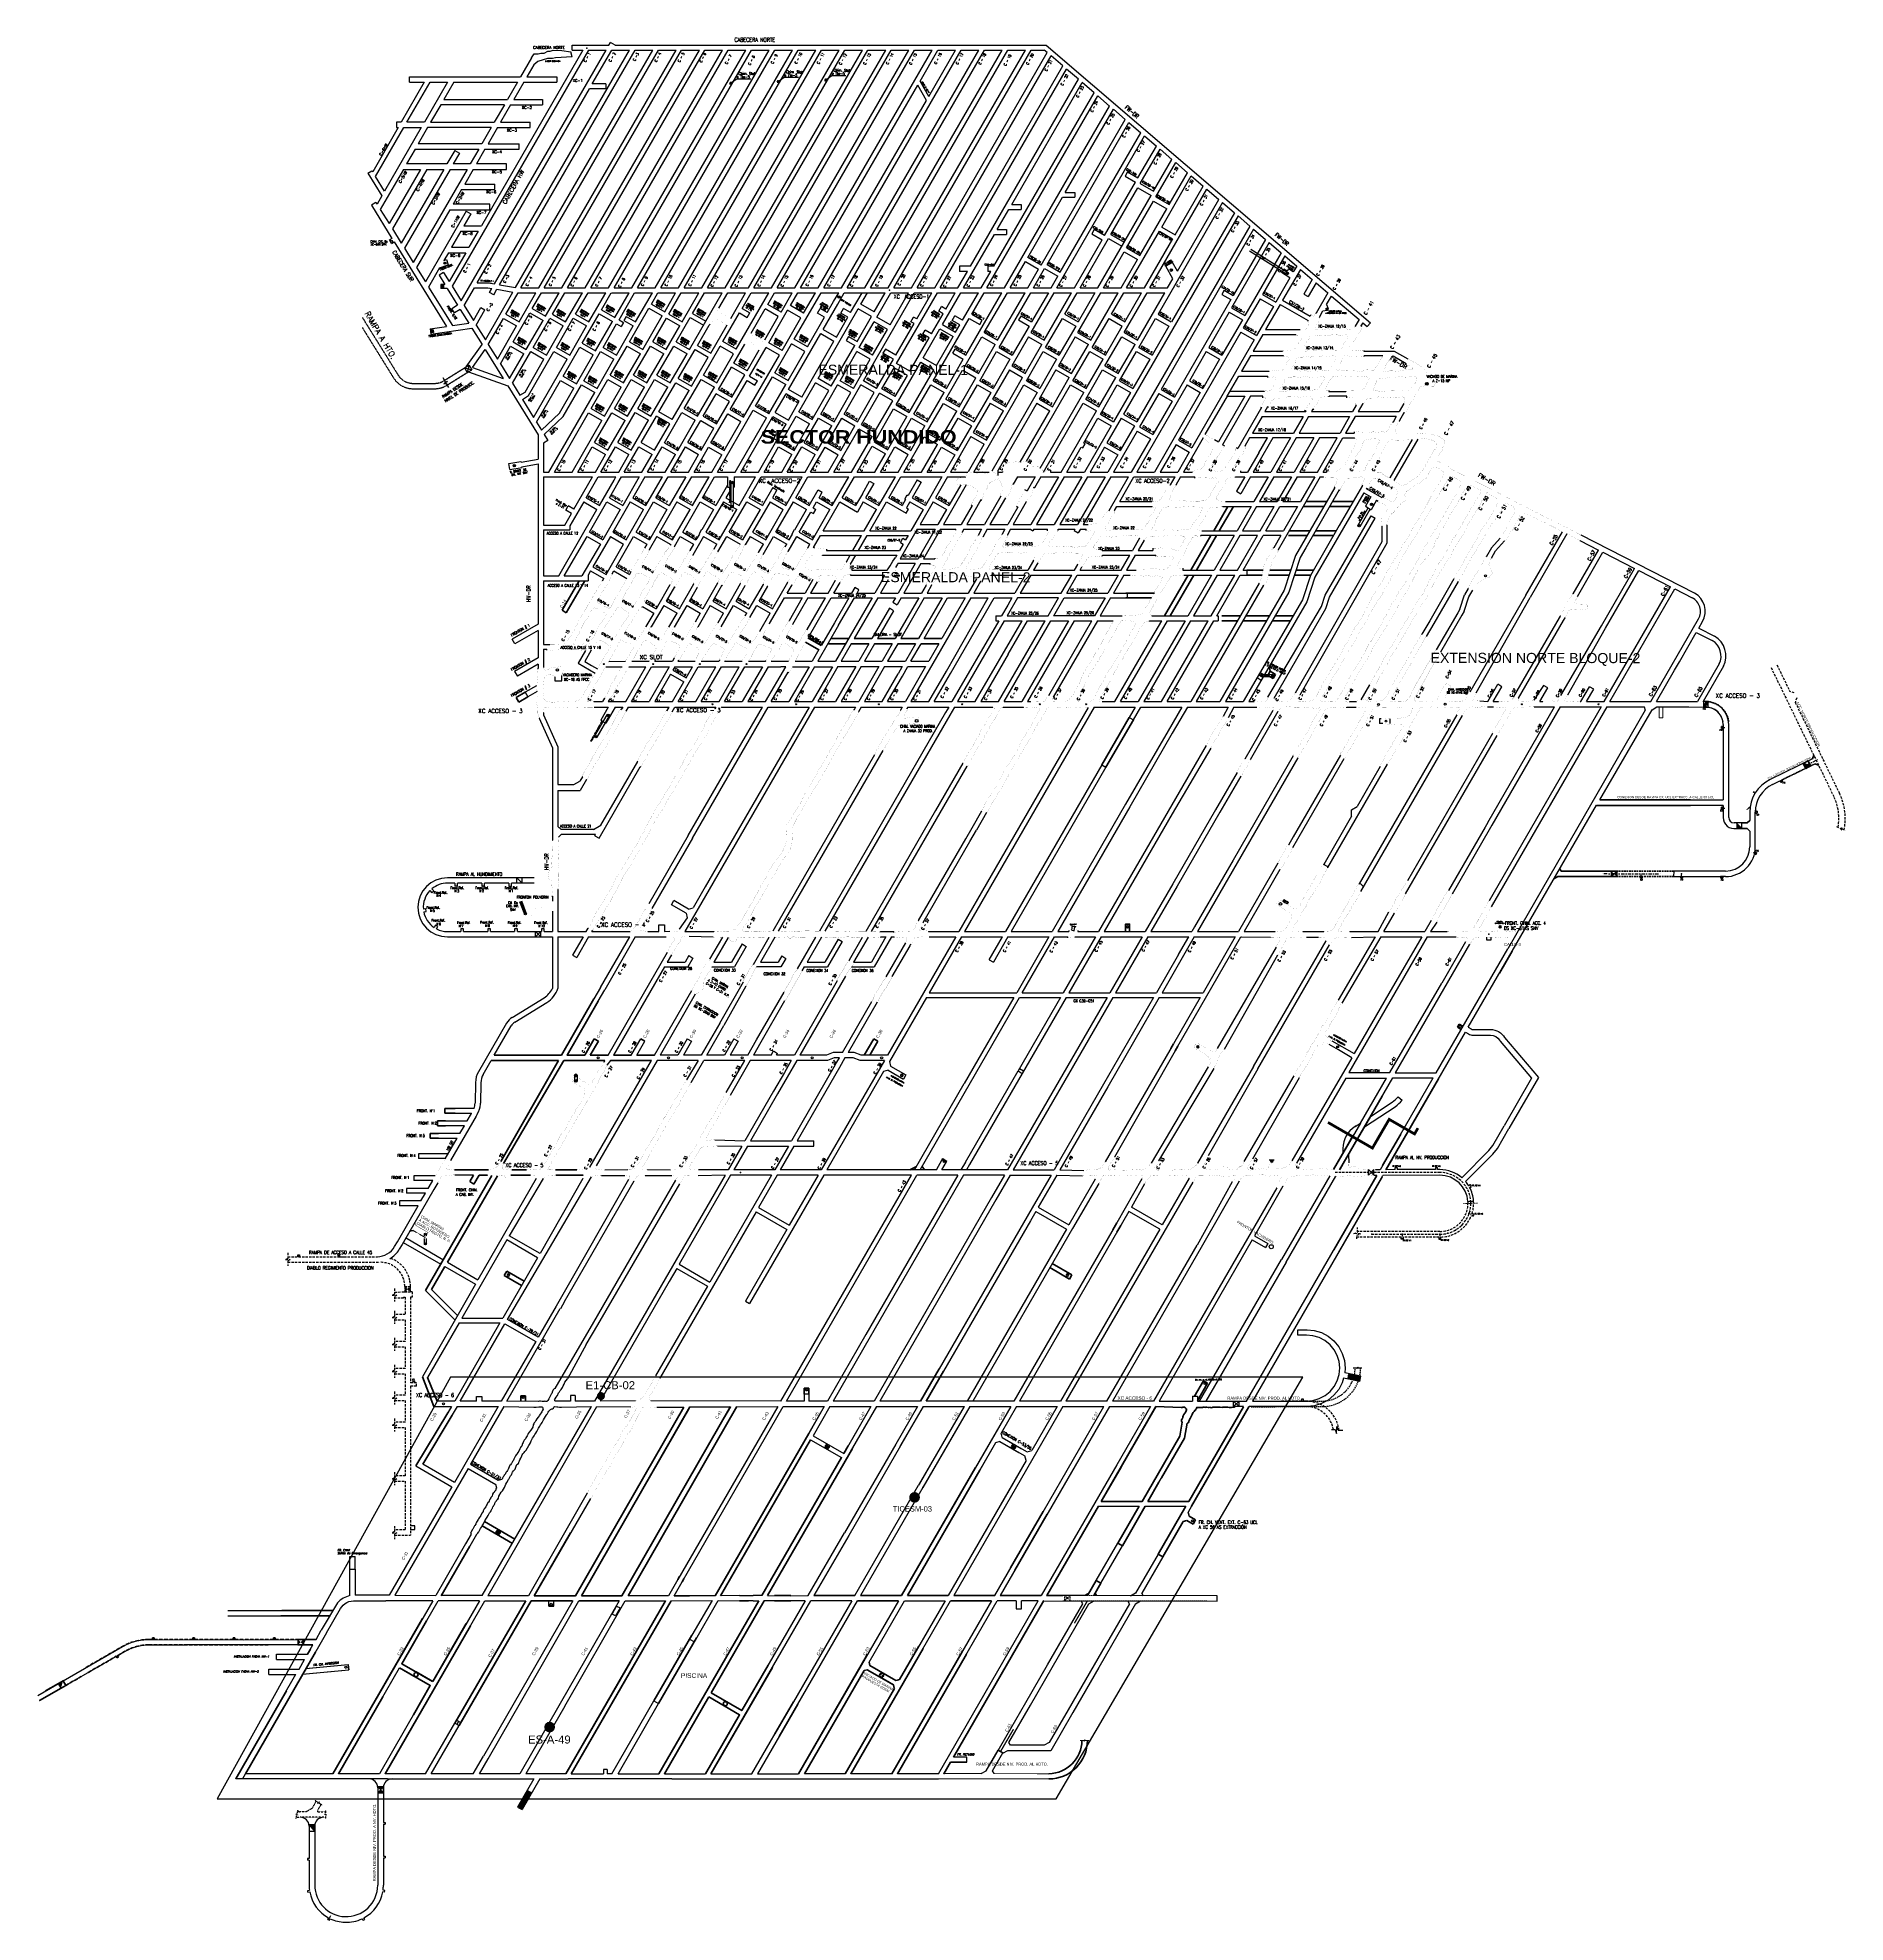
# Model space of a CAD drawing. Header units: millimetres. Extents: x -28 to 1943, y -5245 to 2752.
# Drawn here: x 547 to 1891, y 1350 to 2752 of the extents above; entities that cross this region are included whole.
import ezdxf
from ezdxf.enums import TextEntityAlignment as Align

# ---------------------------------------------------------------- set-up
doc = ezdxf.new("R2010")
doc.units = ezdxf.units.MM
for name, pattern in [('CONTINUA', [0]), ('DASHDOT2', [0.5, 0.25, -0.125, 0, -0.125]), ('DASHED', [0.75, 0.5, -0.25]), ('DASHEDX2', [1.5, 1, -0.5]), ('HIDDEN', [0.375, 0.25, -0.125]), ('HIDDEN2', [0.1875, 0.125, -0.0625]), ('RAYITAS', [0.375, 0.25, -0.125])]:
    doc.linetypes.add(name, pattern=pattern)
doc.layers.add('145', color=1, linetype='Continuous')
doc.styles.add('1-1250', font='romans.shx', dxfattribs={"width": 0.8, "height": 3.125})
doc.styles.add('ARIAL', font='arial.ttf')
doc.styles.add('ARIAL BLACK', font='')
doc.styles.add('DG-T1-473 TO 560$1$Standard', font='arial.ttf')
doc.styles.add('ROMAND', font='romand', dxfattribs={"width": 0.8, "height": 4.5})
doc.styles.add('ROMANS', font='romans.shx', dxfattribs={"width": 0.8})
doc.styles.add('ROMANT', font='romant.shx', dxfattribs={"height": 3})
doc.styles.get("Standard").update_dxf_attribs({"font": 'arial.ttf'})
doc.styles.get('ARIAL BLACK').set_extended_font_data('Arial Black')
pattern_1 = [(45, (-52.13291, 2176.066793), (-0.0224506403, 0.0224506403), []), (135, (-52.13291, 2176.066793), (-0.0224506403, -0.0224506403), [])]

# ---------------------------------------------------------------- blocks, each defined once
blk = doc.blocks.new('*X2')
at = {"color": 0}
for p, q in [((1148.5, 543), (1150.1, 543)), ((1148.6, 543), (1149.4, 544.3)), ((1148.6, 543), (1149.3, 544.3)), ((1148.6, 543.1), (1150, 543.1)), ((1148.6, 543.1), (1150, 543.1)), ((1148.7, 543), (1148.6, 543.1)), ((1148.6, 543), (1148.6, 543.1)), ((1148.6, 543), (1148.6, 543)), ((1148.7, 543), (1149.4, 544.2)), ((1148.7, 543.3), (1149.9, 543.3)), ((1148.9, 543), (1148.7, 543.3)), ((1148.9, 543), (1148.7, 543.3)), ((1148.7, 543.2), (1149.9, 543.2)), ((1148.7, 543.2), (1150, 543.2)), ((1148.8, 543), (1148.7, 543.2)), ((1148.8, 543), (1149.5, 544.1)), ((1148.8, 543), (1149.4, 544.1)), ((1148.8, 543.5), (1149.8, 543.5)), ((1149.2, 543), (1148.8, 543.5)), ((1149.1, 543), (1148.8, 543.5)), ((1148.8, 543.4), (1149.8, 543.4)), ((1148.8, 543.4), (1149.9, 543.4)), ((1149, 543), (1148.8, 543.4)), ((1148.9, 543), (1149.5, 544)), ((1148.9, 543.7), (1149.7, 543.7)), ((1148.9, 543.6), (1149.7, 543.6)), ((1148.9, 543.6), (1149.8, 543.6)), ((1149.3, 543), (1148.9, 543.6)), ((1149.2, 543), (1148.9, 543.6)), ((1149, 543), (1149.5, 543.9)), ((1149, 543.8), (1149.6, 543.8)), ((1149, 543.8), (1149.6, 543.8)), ((1149.5, 543), (1149, 543.8)), ((1149.4, 543), (1149, 543.8)), ((1149.4, 543), (1149, 543.7)), ((1149.1, 544), (1149.5, 544)), ((1149.7, 543), (1149.1, 544)), ((1149.1, 543.9), (1149.6, 543.9)), ((1149.1, 543.9), (1149.5, 543.9)), ((1149.1, 543), (1149.6, 543.9)), ((1149.7, 543), (1149.1, 543.9)), ((1149.6, 543), (1149.1, 543.9)), ((1149.1, 543), (1149.6, 543.8)), ((1149.2, 544.2), (1149.4, 544.2)), ((1150, 543), (1149.2, 544.2)), ((1149.2, 544.1), (1149.5, 544.1)), ((1149.2, 544.1), (1149.4, 544.1)), ((1149.8, 543), (1149.2, 544.1)), ((1149.9, 543), (1149.2, 544.1)), ((1149.2, 543), (1149.6, 543.7)), ((1149.3, 544.3), (1149.3, 544.3)), ((1150, 543), (1149.3, 544.3)), ((1149.4, 544.1), (1149.3, 544.3)), ((1149.3, 544.2), (1149.4, 544.2)), ((1149.3, 543), (1149.7, 543.7)), ((1149.3, 543), (1149.7, 543.6)), ((1149.4, 543), (1149.8, 543.6)), ((1149.5, 543), (1149.8, 543.5)), ((1149.6, 543), (1149.8, 543.4)), ((1149.6, 543), (1149.9, 543.4)), ((1149.7, 543), (1149.9, 543.3)), ((1149.8, 543), (1149.9, 543.2)), ((1149.8, 543), (1150, 543.2)), ((1149.9, 543), (1150, 543.1)), ((1150, 543), (1150, 543.1)), ((1150.1, 543), (1150.1, 543))]:
    blk.add_line(p, q, dxfattribs=at)

msp = doc.modelspace()

# ---------------------------------------------------------------- hatches: boundary and pattern name
at = {"linetype": 'HIDDEN', "ltscale": 15}
h = msp.add_hatch(dxfattribs=at)
h.set_pattern_fill('ANSI37', color=3, scale=0.01)
h.set_pattern_definition(pattern_1)
h.paths.add_polyline_path([(1455.546, 2277.806, 0.19891237), (1455.766, 2277.275), (1456.296, 2277.806), (1455.766, 2278.336, 0.19891237)])
h = msp.add_hatch(dxfattribs=at)
h.set_pattern_fill('ANSI37', color=3, scale=0.01)
h.set_pattern_definition(pattern_1)
h.paths.add_polyline_path([(1456.826, 2278.336), (1456.296, 2277.806), (1457.046, 2277.806, 0.19891237)])
h = msp.add_hatch(dxfattribs=at)
h.set_pattern_fill('ANSI37', color=3, scale=0.01)
h.set_pattern_definition(pattern_1)
h.paths.add_polyline_path([(1457.046, 2277.806), (1456.296, 2277.806), (1456.826, 2277.275, 0.19891237)])
at = {"linetype": 'CONTINUA', "ltscale": 50}
h = msp.add_hatch(color=3, dxfattribs=at)
h.dxf.hatch_style = 1
h.paths.add_polyline_path([(1464.668, 2277.937), (1464.19, 2278.209, 0.14036125), (1464.076, 2277.812), (1464.597, 2277.812)])
at = {"linetype": 'CONTINUA', "ltscale": 5}
h = msp.add_hatch(color=3, dxfattribs=at)
h.dxf.hatch_style = 1
h.paths.add_polyline_path([(1464.83, 2277.81), (1464.826, 2277.812), (1464.451, 2277.163, 0.13301949), (1464.83, 2277.062)])
h.paths.add_polyline_path([(1464.826, 2277.812), (1464.076, 2277.812, 0.26793909), (1464.451, 2277.163)])
at = {"linetype": 'CONTINUA', "ltscale": 50}
h = msp.add_hatch(color=3, dxfattribs=at)
h.dxf.hatch_style = 1
h.paths.add_polyline_path([(1465.011, 2278.539, 0.32647691), (1464.19, 2278.209), (1464.668, 2277.937)])
at = {"linetype": 'HIDDEN', "ltscale": 15}
h = msp.add_hatch(dxfattribs=at)
h.set_pattern_fill('ANSI37', color=3, scale=0.01)
h.set_pattern_definition(pattern_1)
edge = h.paths.add_edge_path()
edge.add_line((1465.362, 2278.34), (1464.302, 2277.28))
edge.add_arc((1464.836, 2277.806), 0.75, 224.548368, 405.451632)
at = {"linetype": 'CONTINUA', "ltscale": 50}
h = msp.add_hatch(color=3, dxfattribs=at)
h.dxf.hatch_style = 1
h.paths.add_polyline_path([(1464.689, 2277.924), (1464.625, 2277.812), (1464.886, 2277.812)])
h = msp.add_hatch(color=3, dxfattribs=at)
h.dxf.hatch_style = 1
h.paths.add_polyline_path([(1465.316, 2278.38, 0.10734602), (1465.036, 2278.532), (1464.689, 2277.924), (1464.886, 2277.812), (1465.065, 2277.812)])
at = {"linetype": 'CONTINUA', "ltscale": 5}
h = msp.add_hatch(color=3, dxfattribs=at)
h.dxf.hatch_style = 1
h.paths.add_polyline_path([(1464.826, 2277.812), (1464.807, 2278.562, -0.41421438), (1465.576, 2277.832)])
at = {"linetype": 'CONTINUA', "ltscale": 50}
h = msp.add_hatch(color=3, dxfattribs=at)
h.dxf.hatch_style = 1
h.paths.add_polyline_path([(1465.373, 2278.325, 0.02647668), (1465.316, 2278.38), (1465.065, 2277.812), (1465.146, 2277.812)])
h = msp.add_hatch(color=3, dxfattribs=at)
h.dxf.hatch_style = 1
h.paths.add_polyline_path([(1465.373, 2278.325), (1465.146, 2277.812), (1465.576, 2277.812, 0.1907215)])
at = {"lineweight": 40}
h = msp.add_hatch(color=3, dxfattribs=at)
h.dxf.hatch_style = 1
h.paths.add_polyline_path([(1786.867, 2256.314), (1788.917, 2254.264), (1788.917, 2256.314)])
h.paths.add_polyline_path([(1786.867, 2256.314), (1788.917, 2256.314), (1788.917, 2258.364)])
h.paths.add_polyline_path([(1784.817, 2258.364), (1784.817, 2256.314), (1786.867, 2256.314)])
h.paths.add_polyline_path([(1784.817, 2256.314), (1784.817, 2254.264), (1786.867, 2256.314)])
h = msp.add_hatch(color=3, dxfattribs=at)
h.dxf.hatch_style = 1
h.paths.add_polyline_path([(1786.867, 2256.314), (1788.917, 2254.264), (1788.917, 2256.314)])
h.paths.add_polyline_path([(1786.867, 2256.314), (1788.917, 2256.314), (1788.917, 2258.364)])
h.paths.add_polyline_path([(1784.817, 2258.364), (1784.817, 2256.314), (1786.867, 2256.314)])
h.paths.add_polyline_path([(1784.817, 2256.314), (1784.817, 2254.264), (1786.867, 2256.314)])
h = msp.add_hatch(color=3, dxfattribs=at)
h.dxf.hatch_style = 1
h.paths.add_polyline_path([(1864.806, 2210.481), (1862.066, 2211.428), (1860.223, 2210.532), (1861.119, 2208.688)])
h.paths.add_polyline_path([(1859.326, 2212.376), (1860.223, 2210.532), (1862.066, 2211.428)])
h = msp.add_hatch(color=3, dxfattribs=at)
h.dxf.hatch_style = 1
h.paths.add_polyline_path([(1864.806, 2210.481), (1862.066, 2211.428), (1860.223, 2210.532), (1861.119, 2208.688)])
h.paths.add_polyline_path([(1859.326, 2212.376), (1860.223, 2210.532), (1862.066, 2211.428)])
h = msp.add_hatch(color=3, dxfattribs=at)
h.dxf.hatch_style = 1
h.paths.add_polyline_path([(1864.806, 2210.481), (1862.066, 2211.428), (1860.223, 2210.532), (1861.119, 2208.688)])
h.paths.add_polyline_path([(1859.326, 2212.376), (1860.223, 2210.532), (1862.066, 2211.428)])
h = msp.add_hatch(color=256)
h.dxf.hatch_style = 1
h.paths.add_polyline_path([(1813.649, 2164.041), (1811.602, 2166.093), (1809.552, 2166.096), (1809.549, 2164.046)])
h.paths.add_polyline_path([(1809.555, 2168.146), (1809.552, 2166.096), (1811.602, 2166.093)])
h = msp.add_hatch(color=256)
h.dxf.hatch_style = 1
h.paths.add_polyline_path([(1813.649, 2164.03), (1811.602, 2166.093), (1809.552, 2166.096), (1809.55, 2164.03)])
h.paths.add_polyline_path([(1809.555, 2168.13), (1809.552, 2166.096), (1811.602, 2166.093)])
h = msp.add_hatch(color=3, dxfattribs=at)
h.dxf.hatch_style = 1
h.paths.add_polyline_path([(1718.712, 2130.229), (1720.762, 2128.179), (1720.762, 2130.229)])
h.paths.add_polyline_path([(1718.712, 2130.229), (1720.762, 2130.229), (1720.762, 2132.279)])
h.paths.add_polyline_path([(1716.662, 2132.279), (1716.662, 2130.229), (1718.712, 2130.229)])
h.paths.add_polyline_path([(1716.662, 2130.229), (1716.662, 2128.179), (1718.712, 2130.229)])
h = msp.add_hatch(color=3, dxfattribs=at)
h.dxf.hatch_style = 1
h.paths.add_polyline_path([(1718.712, 2130.229), (1720.762, 2128.179), (1720.762, 2130.229)])
h.paths.add_polyline_path([(1718.712, 2130.229), (1720.762, 2130.229), (1720.762, 2132.279)])
h.paths.add_polyline_path([(1716.662, 2132.279), (1716.662, 2130.229), (1718.712, 2130.229)])
h.paths.add_polyline_path([(1716.662, 2130.229), (1716.662, 2128.179), (1718.712, 2130.229)])
h = msp.add_hatch(color=3, dxfattribs=at)
h.dxf.hatch_style = 1
h.paths.add_polyline_path([(1718.712, 2130.229), (1720.762, 2128.179), (1720.762, 2130.229)])
h.paths.add_polyline_path([(1718.712, 2130.229), (1720.762, 2130.229), (1720.762, 2132.279)])
h.paths.add_polyline_path([(1716.662, 2132.279), (1716.662, 2130.229), (1718.712, 2130.229)])
h.paths.add_polyline_path([(1716.662, 2130.229), (1716.662, 2128.179), (1718.712, 2130.229)])
at = {"lineweight": 35}
h = msp.add_hatch(color=3, dxfattribs=at)
h.paths.add_polyline_path([(1356.911, 2091.56, 0.41421356), (1356.161, 2090.81), (1356.911, 2090.81)])
h.paths.add_polyline_path([(1357.661, 2090.81), (1356.911, 2090.81), (1356.911, 2090.06, 0.41421356)])
h = msp.add_hatch(color=3)
h.dxf.hatch_style = 1
h.paths.add_polyline_path([(1634.497, 2091.392), (1634.015, 2090.818), (1634.765, 2090.818, 0.22169466)])
h.paths.add_polyline_path([(1634.765, 2090.818), (1634.015, 2090.818), (1634.59, 2090.336, 0.17632698)])
h.paths.add_polyline_path([(1634.015, 2090.818), (1633.265, 2090.818, 0.22169466), (1633.533, 2090.243)])
h.paths.add_polyline_path([(1633.441, 2091.3, 0.17632698), (1633.265, 2090.818), (1634.015, 2090.818)])
h = msp.add_hatch(color=256)
h.dxf.hatch_style = 1
edge = h.paths.add_edge_path()
edge.add_arc((1409.248, 2001.562), 0.75, 330.001093, 360)
edge.add_line((1409.998, 2001.562), (1409.248, 2001.562))
edge.add_line((1409.248, 2001.562), (1409.898, 2001.187))
edge = h.paths.add_edge_path()
edge.add_arc((1409.248, 2001.562), 0.75, 90, 179.98913)
edge.add_line((1408.498, 2001.562), (1409.248, 2001.562))
edge.add_line((1409.248, 2001.562), (1409.248, 2002.312))
h = msp.add_hatch(color=256)
h.dxf.hatch_style = 1
edge = h.paths.add_edge_path()
edge.add_arc((1409.248, 2001.562), 0.75, 330.001093, 360)
edge.add_line((1409.998, 2001.562), (1409.248, 2001.562))
edge.add_line((1409.248, 2001.562), (1409.898, 2001.187))
edge = h.paths.add_edge_path()
edge.add_arc((1409.248, 2001.562), 0.75, 90, 179.98913)
edge.add_line((1408.498, 2001.562), (1409.248, 2001.562))
edge.add_line((1409.248, 2001.562), (1409.248, 2002.312))
h = msp.add_hatch(color=256)
h.dxf.hatch_style = 1
edge = h.paths.add_edge_path()
edge.add_arc((1409.248, 2001.562), 0.75, 270.01087, 360)
edge.add_line((1409.998, 2001.562), (1409.248, 2001.562))
edge.add_line((1409.248, 2001.562), (1409.248, 2000.812))
edge = h.paths.add_edge_path()
edge.add_arc((1409.248, 2001.562), 0.75, 90, 119.998907)
edge.add_line((1408.873, 2002.211), (1409.248, 2001.562))
edge.add_line((1409.248, 2001.562), (1409.248, 2002.312))
h = msp.add_hatch(color=256)
h.dxf.hatch_style = 1
edge = h.paths.add_edge_path()
edge.add_arc((1409.248, 2001.562), 0.75, 270.01087, 360)
edge.add_line((1409.998, 2001.562), (1409.248, 2001.562))
edge.add_line((1409.248, 2001.562), (1409.248, 2000.812))
edge = h.paths.add_edge_path()
edge.add_arc((1409.248, 2001.562), 0.75, 90, 119.998907)
edge.add_line((1408.873, 2002.211), (1409.248, 2001.562))
edge.add_line((1409.248, 2001.562), (1409.248, 2002.312))
h = msp.add_hatch(color=3)
h.paths.add_polyline_path([(1513.908, 2001.562, 0.26794919), (1513.533, 2002.211), (1513.158, 2001.562)])
h.paths.add_polyline_path([(1513.158, 2001.562), (1513.533, 2002.211, 0.1316525), (1513.158, 2002.312)])
h.paths.add_polyline_path([(1512.408, 2001.562, 0.26794919), (1512.783, 2000.912), (1513.158, 2001.562)])
h.paths.add_polyline_path([(1512.783, 2000.912, 0.1316525), (1513.158, 2000.812), (1513.158, 2001.562)])
at = {"linetype": 'Continuous'}
h = msp.add_hatch(color=256, dxfattribs=at)
h.dxf.hatch_style = 1
h.paths.add_polyline_path([(945.972, 1979.607), (947.386, 1981.021, 0.66817864), (945.679, 1980.314, 0.19891237)])
h = msp.add_hatch(color=256, dxfattribs=at)
h.dxf.hatch_style = 1
h.paths.add_polyline_path([(945.972, 1979.607), (947.386, 1981.021, 0.66817864), (945.679, 1980.314, 0.19891237)])
h = msp.add_hatch(color=256, dxfattribs=at)
h.paths.add_polyline_path([(946.679, 1975.795), (946.679, 1975.145, 0.41421356), (947.679, 1976.145), (947.029, 1976.145, -0.41421356)])
h.paths.add_polyline_path([(946.679, 1976.495), (946.679, 1977.145, 0.25960317), (945.829, 1976.671), (945.829, 1976.145), (946.329, 1976.145, -0.41421356)])
h.paths.add_polyline_path([(945.679, 1976.145), (945.829, 1976.145), (945.829, 1976.671, 0.13959913)])
h = msp.add_hatch(color=256, dxfattribs=at)
h.paths.add_polyline_path([(946.679, 1975.795), (946.679, 1975.145, 0.41421356), (947.679, 1976.145), (947.029, 1976.145, -0.41421356)])
h.paths.add_polyline_path([(946.679, 1976.495), (946.679, 1977.145, 0.25960317), (945.829, 1976.671), (945.829, 1976.145), (946.329, 1976.145, -0.41421356)])
h.paths.add_polyline_path([(945.679, 1976.145), (945.829, 1976.145), (945.829, 1976.671, 0.13959913)])
h = msp.add_hatch(color=256)
h.paths.add_polyline_path([(1188.322, 1980.314), (1189.072, 1980.314), (1189.072, 1981.064, 0.41421356)])
h.paths.add_polyline_path([(1188.322, 1980.314, 0.41421356), (1189.072, 1979.564), (1189.072, 1980.314)])
h = msp.add_hatch(color=256)
h.paths.add_polyline_path([(1188.322, 1980.314), (1189.072, 1980.314), (1189.072, 1981.064, 0.41421356)])
h.paths.add_polyline_path([(1188.322, 1980.314, 0.41421356), (1189.072, 1979.564), (1189.072, 1980.314)])
h = msp.add_hatch(color=3)
h.paths.add_polyline_path([(1220.581, 1917.328, 0.41421356), (1219.831, 1916.578), (1220.581, 1916.578)])
h.paths.add_polyline_path([(1221.331, 1916.578), (1220.581, 1916.578), (1220.581, 1915.828, 0.41421356)])
h = msp.add_hatch(color=3)
h.paths.add_polyline_path([(1464.112, 1917.315, 0.41421356), (1463.362, 1916.565), (1464.112, 1916.565)])
h.paths.add_polyline_path([(1464.862, 1916.565), (1464.112, 1916.565), (1464.112, 1915.815, 0.41421356)])
h = msp.add_hatch(color=256)
h.dxf.hatch_style = 1
h.paths.add_polyline_path([(835.161, 1862.793), (834.786, 1862.144), (835.436, 1861.769, 0.13165183), (835.536, 1862.144, 0.2679499)])
h.paths.add_polyline_path([(834.786, 1862.144), (834.137, 1862.519, 0.13165183), (834.036, 1862.144, 0.2679499), (834.411, 1861.494)])
h = msp.add_hatch(color=256)
h.dxf.hatch_style = 1
h.paths.add_polyline_path([(835.161, 1862.793), (834.786, 1862.144), (835.436, 1861.769, 0.13165183), (835.536, 1862.144, 0.2679499)])
h.paths.add_polyline_path([(834.786, 1862.144), (834.137, 1862.519, 0.13165183), (834.036, 1862.144, 0.2679499), (834.411, 1861.494)])
h = msp.add_hatch(color=256)
h.dxf.hatch_style = 1
h.paths.add_polyline_path([(834.592, 1855.609, 0.33945426), (834.036, 1854.884, 0.06554346), (834.062, 1854.69), (834.786, 1854.884)])
h.paths.add_polyline_path([(834.786, 1854.884), (834.062, 1854.69, 0.41421356), (834.981, 1854.16)])
h = msp.add_hatch(color=256)
h.dxf.hatch_style = 1
h.paths.add_polyline_path([(834.592, 1855.609, 0.33945426), (834.036, 1854.884, 0.06554346), (834.062, 1854.69), (834.786, 1854.884)])
h.paths.add_polyline_path([(834.786, 1854.884), (834.062, 1854.69, 0.41421356), (834.981, 1854.16)])
at = {"linetype": 'HIDDEN', "ltscale": 7}
h = msp.add_hatch(color=252, dxfattribs=at)
h.paths.add_polyline_path([(819.467, 1823.195), (819.467, 1819.195), (821.667, 1821.195)])
h.paths.add_polyline_path([(821.867, 1821.013), (821.867, 1821.377), (821.667, 1821.195)])
h.paths.add_polyline_path([(821.867, 1821.377), (821.867, 1821.013), (823.867, 1819.195), (823.867, 1823.195)])
at = {"transparency": 33554636}
h = msp.add_hatch(dxfattribs=at)
h.set_pattern_fill('ANSI31', color=256, scale=0.10249, angle=-116.899816)
h.set_pattern_definition([(288.100184, (1923.72973, 2897.4058), (0.3093027, 0.10109681), [])])
h.paths.add_polyline_path([(1529.488, 1752.67), (1530.32, 1756.546), (1521.495, 1758.32), (1520.737, 1754.382)])
at = {"lineweight": 100}
h = msp.add_hatch(color=256, dxfattribs=at)
h.dxf.hatch_style = 1
edge = h.paths.add_edge_path()
edge.add_arc((965.339, 1741.719), 3, 0, 360)
at = {"lineweight": 35}
h = msp.add_hatch(color=256, dxfattribs=at)
h.dxf.hatch_style = 1
h.paths.add_polyline_path([(1133.604, 1705.57, 0.41421356), (1132.104, 1704.07), (1133.604, 1704.07)])
h.paths.add_polyline_path([(1135.104, 1704.07), (1133.604, 1704.07), (1133.604, 1702.57, 0.41421356)])
h = msp.add_hatch(color=256, dxfattribs=at)
h.dxf.hatch_style = 1
h.paths.add_polyline_path([(1133.604, 1705.57, 0.41421356), (1132.104, 1704.07), (1133.604, 1704.07)])
h.paths.add_polyline_path([(1135.104, 1704.07), (1133.604, 1704.07), (1133.604, 1702.57, 0.41421356)])
h = msp.add_hatch(color=256, dxfattribs=at)
h.dxf.hatch_style = 1
h.paths.add_polyline_path([(1272.168, 1705.57, 0.41421356), (1270.668, 1704.07), (1272.168, 1704.07)])
h.paths.add_polyline_path([(1273.668, 1704.07), (1272.168, 1704.07), (1272.168, 1702.57, 0.41421356)])
h = msp.add_hatch(color=256, dxfattribs=at)
h.dxf.hatch_style = 1
h.paths.add_polyline_path([(1272.168, 1705.57, 0.41421356), (1270.668, 1704.07), (1272.168, 1704.07)])
h.paths.add_polyline_path([(1273.668, 1704.07), (1272.168, 1704.07), (1272.168, 1702.57, 0.41421356)])
at = {"lineweight": 100}
h = msp.add_hatch(color=256, dxfattribs=at)
h.dxf.hatch_style = 1
edge = h.paths.add_edge_path()
edge.add_arc((1198.552, 1666.373), 4, 0, 360)
at = {"lineweight": 35}
h = msp.add_hatch(color=256, dxfattribs=at)
h.dxf.hatch_style = 1
h.paths.add_polyline_path([(888.951, 1641.819, 0.41421356), (887.451, 1640.319), (888.951, 1640.319)])
h.paths.add_polyline_path([(890.451, 1640.319), (888.951, 1640.319), (888.951, 1638.819, 0.41421356)])
h = msp.add_hatch(color=256, dxfattribs=at)
h.dxf.hatch_style = 1
h.paths.add_polyline_path([(888.951, 1641.819, 0.41421356), (887.451, 1640.319), (888.951, 1640.319)])
h.paths.add_polyline_path([(890.451, 1640.319), (888.951, 1640.319), (888.951, 1638.819, 0.41421356)])
h = msp.add_hatch(color=256)
h.dxf.hatch_style = 1
h.paths.add_polyline_path([(1405.225, 1649.593), (1405.225, 1648.843), (1405.975, 1648.843, 0.41421356)])
h.paths.add_polyline_path([(1405.225, 1648.843), (1404.475, 1648.843, 0.41421356), (1405.225, 1648.093)])
h = msp.add_hatch(color=256, dxfattribs=at)
h.dxf.hatch_style = 1
h.paths.add_polyline_path([(740.119, 1560.662), (740.119, 1558.662), (742.119, 1558.662)])
h.paths.add_polyline_path([(742.119, 1558.662), (740.119, 1558.662), (740.119, 1556.662)])
h.paths.add_polyline_path([(744.119, 1558.662), (742.119, 1558.662), (744.119, 1556.662)])
h.paths.add_polyline_path([(744.119, 1560.662), (742.119, 1558.662), (744.119, 1558.662)])
h = msp.add_hatch(color=256, dxfattribs=at)
h.dxf.hatch_style = 1
h.paths.add_polyline_path([(565.381, 1529.923), (561.917, 1527.923), (562.917, 1526.191), (564.649, 1527.191)])
h.paths.add_polyline_path([(564.649, 1527.191), (562.917, 1526.191), (563.917, 1524.459)])
h = msp.add_hatch(color=256, dxfattribs=at)
h.dxf.hatch_style = 1
h.paths.add_polyline_path([(1174.026, 1535.607, 0.41421356), (1172.526, 1534.107), (1174.026, 1534.107)])
h.paths.add_polyline_path([(1175.526, 1534.107), (1174.026, 1534.107), (1174.026, 1532.607, 0.41421356)])
at = {"transparency": 33554687}
h = msp.add_hatch(color=256, dxfattribs=at)
h.dxf.hatch_style = 1
edge = h.paths.add_edge_path()
edge.add_arc((927.216, 1495.483), 4, 0, 360)
h = msp.add_hatch(color=256)
h.paths.add_polyline_path([(801.481, 1448.858), (799.381, 1446.608), (803.581, 1446.608)])
h.paths.add_polyline_path([(801.481, 1448.858), (803.581, 1451.108), (799.381, 1451.108)])
at = {"transparency": 33554636}
h = msp.add_hatch(dxfattribs=at)
h.set_pattern_fill('ANSI31', color=256, scale=0.10249, angle=-45.077688)
h.set_pattern_definition([(359.922312, (-53.1946, 2174.2277), (0.00044122, 0.32540518), [])])
h.paths.add_polyline_path([(913.962, 1446.579), (910.539, 1448.579), (903.558, 1436.709), (907.063, 1434.76)])
h = msp.add_hatch()
h.set_pattern_fill('ANSI37', color=256, scale=0.023336, angle=30.001006, style=0)
h.set_pattern_definition([(75.001006, (-121.072514, 1836.044476), (-0.071566419, 0.019174817), []), (165.001006, (-121.072514, 1836.044476), (-0.019174817, -0.071566419), [])])
h.paths.add_polyline_path([(752.551, 1422.819), (750.387, 1422.79), (748.351, 1422.762), (752.551, 1418.152)])

# ---------------------------------------------------------------- linework, layer by layer
for p, q in [((1066.304, 2721.332), (1061.84, 2718.282)), ((1076.78, 2721.332), (1066.304, 2721.332)), ((1101.644, 2722.541), (1097.18, 2719.492)), ((1112.121, 2722.541), (1101.644, 2722.541)), ((1136.984, 2723.75), (1132.52, 2720.701)), ((1147.461, 2723.75), (1136.984, 2723.75)), ((1786.867, 2258.314), (1786.867, 2254.314)), ((1799.8, 2241.314), (1799.814, 2185.358)), ((1866.203, 2215.719), (1834.723, 2200.415)), ((1867.127, 2218.392), (1866.203, 2215.719)), ((1836.521, 2196.73), (1867.996, 2212.032)), ((1867.996, 2212.032), (1870.669, 2211.108)), ((1799.815, 2181.165), (1799.817, 2172.08)), ((1819.565, 2176.08), (1819.565, 2169.852)), ((1823.665, 2150.229), (1823.665, 2176.083)), ((1817.64, 2168.13), (1807.867, 2168.13)), ((1809.55, 2164.03), (1817.565, 2164.03)), ((1809.555, 2168.13), (1813.649, 2164.03)), ((1813.649, 2164.03), (1813.655, 2168.13)), ((1817.565, 2164.03), (1819.565, 2162.03)), ((1819.565, 2169.852), (1817.64, 2168.13)), ((1819.565, 2162.03), (1819.565, 2150.229)), ((1762.996, 2132.281), (1762.946, 2128.178)), ((1801.615, 2132.279), (1762.996, 2132.281)), ((1801.107, 2132.279), (1797.907, 2132.279)), ((1762.946, 2128.178), (1799.515, 2128.179)), ((1801.076, 2128.179), (1797.876, 2128.179)), ((1610.231, 2016.126), (1642.824, 2072.578)), ((1633.619, 2006.278), (1634.049, 2005.666)), ((1408.498, 2001.562), (1409.998, 2001.562)), ((1409.248, 2000.812), (1409.248, 2002.312)), ((1537.533, 1949.719), (1533.105, 1942.052)), ((1530.067, 1944.846), (1516.906, 1922.07)), ((1533.105, 1942.052), (1527.2, 1931.828)), ((1516.906, 1922.07), (1510.037, 1910.171)), ((1527.198, 1931.829), (1521.165, 1921.38)), ((1555.137, 1928.209), (1544.66, 1910.06)), ((1516.821, 1913.856), (1514.567, 1909.955)), ((1553.575, 1918.05), (1548.981, 1910.094)), ((1295.602, 1898.289), (1295.59, 1898.268)), ((1542.182, 1905.768), (1510.285, 1850.521)), ((1513.749, 1848.521), (1546.811, 1905.786)), ((1255.83, 1889.381), (1168.433, 1737.963)), ((1255.83, 1889.381), (1168.433, 1737.963)), ((1286.065, 1881.769), (1216.903, 1761.978)), ((1286.065, 1881.769), (1216.903, 1761.978)), ((1357.966, 1879.122), (1276.603, 1737.963)), ((1357.966, 1879.122), (1276.603, 1737.963)), ((1284.673, 1872.158), (1220.021, 1760.178)), ((1284.673, 1872.158), (1220.021, 1760.178)), ((1311.55, 1865.91), (1237.68, 1737.963)), ((1311.55, 1865.91), (1237.68, 1737.963)), ((1315.957, 1866.36), (1241.827, 1737.963)), ((1315.957, 1866.36), (1241.827, 1737.963)), ((1348.836, 1870.5), (1272.321, 1737.963)), ((1348.836, 1870.5), (1272.321, 1737.963)), ((834.981, 1854.16), (834.592, 1855.609)), ((1449.621, 1857.872), (1459.5, 1852.168)), ((1449.621, 1857.872), (1459.5, 1852.168)), ((1451.421, 1860.989), (1461.3, 1855.286)), ((1451.421, 1860.989), (1461.3, 1855.286)), ((839.383, 1820.899), (852.694, 1807.568)), ((856.783, 1798.333), (850.515, 1804.682)), ((852.694, 1807.568), (858.644, 1801.566)), ((1162.43, 1787.628), (1133.756, 1737.963)), ((1162.43, 1787.628), (1133.756, 1737.963)), ((1165.548, 1785.828), (1137.913, 1737.963)), ((1165.548, 1785.828), (1137.913, 1737.963)), ((872.866, 1737.963), (872.866, 1741.463)), ((872.866, 1741.463), (876.866, 1741.463)), ((872.866, 1737.963), (872.866, 1741.463)), ((872.866, 1741.463), (876.866, 1741.463)), ((876.866, 1741.463), (876.866, 1737.963)), ((876.866, 1741.463), (876.866, 1737.963)), ((893.149, 1733.963), (868.32, 1690.979)), ((946.327, 1593.148), (1026.901, 1733.586)), ((1030.587, 1731.972), (950.935, 1593.151)), ((980.926, 1593.173), (1056.775, 1725.366)), ((1096.838, 1733.963), (1022.603, 1605.384)), ((1025.69, 1603.601), (1100.955, 1733.963)), ((1030.587, 1731.972), (1031.527, 1733.611)), ((1131.447, 1733.963), (1050.191, 1593.224)), ((1061.599, 1733.773), (1056.775, 1725.366)), ((1060.245, 1723.375), (1066.225, 1733.798)), ((1170.295, 1733.963), (1089.09, 1593.252)), ((1131.447, 1733.963), (1119.919, 1713.996)), ((1135.604, 1733.963), (1123.06, 1712.237)), ((1135.604, 1733.963), (1123.06, 1712.237)), ((1166.125, 1733.963), (1145.955, 1699.018)), ((1166.125, 1733.963), (1147.649, 1701.952)), ((1204.886, 1733.963), (1149.552, 1638.114, 2211.985)), ((1170.295, 1733.963), (1150.779, 1700.146)), ((1200.729, 1733.963), (1184.587, 1706.005)), ((1204.886, 1733.963), (1187.705, 1704.205)), ((1270.011, 1733.963), (1188.813, 1593.325)), ((1235.37, 1733.963), (1201.546, 1675.377)), ((1235.37, 1733.963), (1201.889, 1675.971)), ((1239.518, 1733.963), (1204.706, 1673.641)), ((1239.518, 1733.963), (1205, 1674.176)), ((1308.8, 1733.963), (1227.619, 1593.353)), ((1270.011, 1733.963), (1243.804, 1688.57)), ((1274.297, 1733.963), (1262.866, 1714.135)), ((1274.297, 1733.963), (1262.866, 1714.135)), ((1304.651, 1733.963), (1285.733, 1701.196)), ((1294.156, 1655.724), (1339.287, 1733.963)), ((1343.441, 1733.963), (1295.216, 1650.434)), ((1380.391, 1737.963), (1405.205, 1737.963)), ((1380.391, 1737.963), (1405.205, 1737.963)), ((1408.152, 1673.267), (1443.161, 1733.965)), ((1408.935, 1737.963), (1445.3, 1737.963)), ((1408.935, 1737.963), (1445.3, 1737.963)), ((1411.27, 1671.467), (1447.318, 1733.965)), ((1435.778, 1733.97), (1435.778, 1737.97)), ((1435.778, 1737.97), (1439.778, 1733.97)), ((1435.778, 1733.97), (1435.778, 1737.97)), ((1435.778, 1737.97), (1439.778, 1733.97)), ((1439.778, 1733.97), (1439.778, 1737.97)), ((1439.778, 1733.97), (1439.778, 1737.97)), ((1449.919, 1737.963), (1470.947, 1737.963)), ((1449.919, 1737.963), (1470.947, 1737.963)), ((1060.245, 1723.375), (985.54, 1593.177)), ((1123.06, 1712.237), (1145.955, 1699.018)), ((1367.801, 1663.379), (1395.739, 1711.769)), ((1371.958, 1663.379), (1399.174, 1710.519)), ((1395.739, 1711.769), (1397.582, 1722.225)), ((1399.174, 1710.519), (1401.133, 1721.627)), ((1121.266, 1709.129), (1054.35, 1593.227)), ((1258.701, 1706.908), (1193.225, 1593.332)), ((1258.701, 1706.908), (1247.05, 1686.699)), ((1281.409, 1693.705, 2211), (1280.526, 1697.166, 2211)), ((1281.409, 1693.705, 2211), (1280.526, 1697.166, 2211)), ((1282.326, 1700.283, 2211), (1285.733, 1701.196, 2211)), ((1282.326, 1700.283, 2211), (1285.733, 1701.196, 2211)), ((866.52, 1687.861), (812.058, 1593.576)), ((1144.155, 1695.9), (1084.906, 1593.249)), ((1281.409, 1693.705), (1223.471, 1593.35)), ((1281.409, 1693.705), (1262.354, 1660.701)), ((1154.161, 1593.303), (1201.546, 1675.377)), ((1204.694, 1673.647), (1158.308, 1593.303)), ((1408.152, 1673.267), (1402.449, 1663.379)), ((1411.27, 1671.467), (1404.529, 1659.779)), ((876.988, 1593.244), (912.837, 1655.183)), ((1258.121, 1593.366), (1294.156, 1655.724)), ((1335.252, 1659.779), (1365.506, 1659.779)), ((1337.33, 1663.379), (1367.801, 1663.379)), ((1370.125, 1659.779), (1400.12, 1659.779)), ((1371.958, 1663.379), (1402.449, 1663.379)), ((1404.529, 1659.779), (1401.963, 1655.335)), ((826.867, 1645.065), (823.867, 1645.065)), ((823.867, 1642.565), (826.867, 1642.565)), ((826.867, 1642.565), (826.867, 1645.065)), ((915.959, 1653.379), (881.23, 1593.203)), ((1297.243, 1653.944), (1262.305, 1593.379)), ((864.725, 1631.891), (842.52, 1593.416)), ((867.843, 1630.091), (846.664, 1593.394)), ((1119.502, 1593.274), (1146.418, 1639.923)), ((1149.552, 1638.114, 2211.985), (1123.661, 1593.277)), ((1333.604, 1604.521), (1349.649, 1632.308, 4424.844)), ((1337.068, 1602.521), (1353.113, 1630.308, 4424.844)), ((778.653, 1593.257), (778.653, 1612.908)), ((778.653, 1612.908), (782.653, 1612.908)), ((782.653, 1612.908), (782.653, 1593.633)), ((1379.615, 1624.228, 4426.651), (1362.82, 1595.137)), ((1383.079, 1622.228, 4426.651), (1367.427, 1595.117)), ((1022.603, 1605.384), (1015.568, 1593.198)), ((1019.686, 1593.202), (1025.69, 1603.601)), ((769.582, 1587.956), (757.411, 1567.476)), ((840.247, 1589.484), (765.989, 1460.809)), ((807.973, 1593.584), (782.653, 1593.633)), ((804.818, 1460.81), (879.087, 1589.496)), ((812.058, 1593.576), (842.52, 1593.416)), ((817.36, 1542.619), (844.41, 1589.485)), ((874.941, 1589.516), (840.238, 1529.41)), ((909.396, 1589.504), (858.044, 1500.688)), ((861.17, 1498.901), (913.542, 1589.485)), ((944.351, 1589.421), (877.932, 1473.957)), ((881.397, 1471.958), (948.963, 1589.422)), ((913.555, 1589.505), (944.226, 1589.496)), ((946.321, 1593.148), (915.649, 1593.125)), ((926.621, 1586.348), (926.621, 1589.501)), ((926.621, 1586.348), (930.221, 1586.348)), ((930.221, 1586.348), (930.221, 1589.5)), ((948.837, 1589.495), (978.811, 1589.487)), ((980.948, 1593.173), (950.935, 1593.151)), ((983.422, 1589.485), (995.081, 1589.482)), ((995.174, 1593.184), (985.54, 1593.177)), ((995.081, 1589.482), (1013.432, 1589.5)), ((1015.568, 1593.198), (995.174, 1593.184)), ((1017.588, 1589.504), (1047.93, 1589.533)), ((1050.191, 1593.224), (1019.686, 1593.202)), ((1082.664, 1589.47), (1021.164, 1482.968)), ((1047.93, 1589.533), (1031.281, 1560.962)), ((1034.798, 1558.913), (1052.4, 1589.533)), ((1047.179, 1460.811), (1121.458, 1589.461)), ((1047.287, 1520.987), (1086.845, 1589.47)), ((1050.191, 1593.224), (1050.191, 1593.224)), ((1052.4, 1589.533), (1068.325, 1589.47)), ((1084.906, 1593.249), (1078.612, 1593.244)), ((1078.612, 1589.465), (1082.664, 1589.47)), ((1106.621, 1593.227), (1119.502, 1593.274)), ((1151.928, 1589.437), (1108.519, 1514.365)), ((1111.742, 1512.599), (1156.075, 1589.436)), ((1186.565, 1589.429), (1112.306, 1460.81)), ((1123.661, 1593.277), (1154.17, 1593.319)), ((1151.096, 1460.811), (1225.355, 1589.432)), ((1156.076, 1589.437), (1186.565, 1589.429)), ((1164.699, 1543.798, 2118.937), (1190.974, 1589.428)), ((1221.209, 1589.435), (1187.353, 1530.797)), ((1190.974, 1589.428), (1221.202, 1589.419)), ((1255.836, 1589.411), (1217.843, 1523.561)), ((1220.998, 1521.829), (1259.982, 1589.408)), ((1274.132, 1589.405), (1259.982, 1589.408)), ((1290.537, 1589.401), (1278.122, 1589.404)), ((1296.931, 1593.405), (1308.751, 1593.395)), ((1297.407, 1541.827), (1323.622, 1587.232)), ((1300.871, 1539.827), (1328.24, 1587.231)), ((1323.622, 1587.232), (1322.371, 1589.398)), ((1328.27, 1595.283), (1324.901, 1593.338)), ((1328.24, 1587.231), (1331.99, 1589.395)), ((1358.25, 1587.221), (1332.041, 1541.827)), ((1334.002, 1593.316), (1332.878, 1595.264)), ((1362.868, 1587.22), (1335.505, 1539.827)), ((1358.25, 1587.221), (1357, 1589.387)), ((1362.82, 1595.137), (1359.07, 1592.982)), ((1362.868, 1587.22), (1366.618, 1589.385)), ((1368.677, 1592.942), (1367.427, 1595.117)), ((687.867, 1582.323), (766.595, 1582.323)), ((687.867, 1578.323), (764.299, 1578.323)), ((1031.281, 1560.962), (1034.798, 1558.913)), ((827.926, 1536.518), (817.36, 1542.619)), ((1165.218, 1541.269, -0.018), (1164.699, 1543.798, 2118.937)), ((743.232, 1534.726), (777.86, 1538.149)), ((745.677, 1538.987), (777.467, 1542.129)), ((770.146, 1460.809), (815.495, 1539.539)), ((777.467, 1542.129), (777.86, 1538.149)), ((815.495, 1539.539), (826.126, 1533.401)), ((826.126, 1533.401), (838.44, 1526.291)), ((840.238, 1529.41), (827.926, 1536.518)), ((1116.837, 1460.826, 0.412), (1161.126, 1537.603, 2121.212)), ((1163.422, 1538.149), (1161.126, 1537.6, 2118.943)), ((1172.336, 1533.002, 0), (1163.422, 1538.149)), ((1174.136, 1536.12), (1165.218, 1541.269, -0.018)), ((1182.822, 1526.948), (1172.336, 1533.002, 0)), ((1184.622, 1530.065, 0), (1174.136, 1536.12)), ((1187.353, 1530.797), (1184.622, 1530.065)), ((1281.26, 1513.859), (1297.407, 1541.827)), ((1284.724, 1511.859), (1300.871, 1539.827)), ((1332.041, 1541.827), (1312.641, 1508.224)), ((1335.505, 1539.827), (1316.105, 1506.224)), ((838.44, 1526.291), (800.662, 1460.81)), ((973.514, 1460.815), (1004.745, 1514.915, 2174.012)), ((1004.745, 1514.915, 2174.012), (1008.209, 1512.915, 2174.012)), ((1017.792, 1469.908), (1045.486, 1517.87)), ((1045.486, 1517.87), (1068.348, 1504.671)), ((1047.287, 1520.987), (1070.148, 1507.788)), ((1077.666, 1460.811), (1108.519, 1514.365)), ((1183.554, 1524.216), (1146.953, 1460.811)), ((1181.583, 1460.811), (1217.843, 1523.561)), ((1183.554, 1524.216), (1182.822, 1526.948)), ((1185.737, 1460.811), (1220.998, 1521.829)), ((858.044, 1500.688), (861.17, 1498.901)), ((934.992, 1513.116, 2211.167), (904.98, 1460.81)), ((938.457, 1511.116, 2211.167), (909.591, 1460.81)), ((978.13, 1460.81), (1008.209, 1512.915, 2174.012)), ((1068.348, 1504.671), (1043.024, 1460.811)), ((1111.742, 1512.599), (1081.814, 1460.811)), ((1255.208, 1468.734), (1281.26, 1513.859)), ((1268.685, 1484.079), (1284.724, 1511.859)), ((1312.641, 1508.224), (1298.7, 1484.079)), ((1316.105, 1506.224), (1299.76, 1477.914)), ((1008.376, 1460.811), (1021.164, 1482.968)), ((1237.417, 1473.072), (1227.456, 1473.072)), ((1237.417, 1473.072), (1227.456, 1473.072)), ((1237.417, 1469.472), (1237.417, 1473.072)), ((1237.417, 1469.472), (1237.417, 1473.072)), ((1251.899, 1463.004), (1260.708, 1478.261)), ((1256.518, 1463.005), (1264.172, 1476.261)), ((1267.626, 1477.914), (1263.876, 1475.749)), ((1299.76, 1477.914), (1267.626, 1477.914)), ((1269.935, 1481.914), (1268.685, 1484.079)), ((1294.95, 1481.914), (1269.935, 1481.914)), ((1298.7, 1484.079), (1294.95, 1481.914)), ((719.05, 1460.774), (701.051, 1460.809)), ((765.989, 1460.809), (719.05, 1460.774)), ((800.662, 1460.81), (770.146, 1460.809)), ((806.685, 1460.81), (804.818, 1460.81)), ((834.988, 1460.81), (806.685, 1460.81)), ((870.389, 1460.81), (839.146, 1460.81)), ((904.98, 1460.81), (875.001, 1460.81)), ((939.133, 1460.81), (909.591, 1460.81)), ((943.25, 1460.81), (967.23, 1460.81)), ((967.23, 1463.807), (967.23, 1460.81)), ((969.93, 1463.807), (967.23, 1463.807)), ((969.93, 1463.807), (969.93, 1460.81)), ((973.514, 1460.815), (969.93, 1460.81)), ((978.13, 1460.811), (1008.376, 1460.811)), ((1012.533, 1460.811), (1017.792, 1469.908)), ((1012.539, 1460.811), (1043.024, 1460.811)), ((1047.181, 1460.811), (1077.666, 1460.811)), ((1081.814, 1460.811), (1112.306, 1460.81)), ((1146.953, 1460.811), (1116.828, 1460.811)), ((1181.583, 1460.811), (1151.096, 1460.811)), ((1216.221, 1460.812), (1185.737, 1460.811)), ((1248.149, 1460.838), (1220.378, 1460.812)), ((1225.378, 1469.472), (1237.417, 1469.472)), ((1237.417, 1469.472), (1225.378, 1469.472)), ((1248.149, 1460.838), (1251.899, 1463.004)), ((1257.768, 1460.84), (1256.518, 1463.005)), ((719.05, 1456.893), (698.792, 1456.893)), ((806.685, 1456.889), (719.05, 1456.893)), ((803.581, 1446.608), (799.381, 1451.108)), ((803.581, 1451.108), (799.381, 1446.608)), ((799.381, 1450.388), (799.381, 1377.862)), ((803.581, 1450.388), (803.581, 1424.508)), ((806.685, 1456.889), (915.39, 1456.883)), ((915.393, 1456.887), (903.22, 1436.01)), ((919.832, 1456.882), (906.857, 1434.281)), ((919.832, 1456.882), (941.002, 1456.881)), ((1017.989, 1456.878), (941.002, 1456.881)), ((1017.989, 1456.878), (1109.504, 1456.873)), ((1109.504, 1456.873), (1156.17, 1456.871)), ((1156.17, 1456.871), (1216.221, 1456.868)), ((903.22, 1436.01), (906.857, 1434.281)), ((752.551, 1422.819), (748.351, 1422.762)), ((748.351, 1422.762), (752.551, 1418.152)), ((752.551, 1418.152), (752.551, 1422.819)), ((803.581, 1424.508), (804.881, 1424.508)), ((803.581, 1423.208), (803.581, 1399.508)), ((803.581, 1423.208), (804.881, 1423.208)), ((804.881, 1424.508), (804.881, 1423.208)), ((747.051, 1397.807), (747.051, 1396.507)), ((748.351, 1397.807), (747.051, 1397.807)), ((748.351, 1396.507), (747.051, 1396.507)), ((803.581, 1399.508), (804.881, 1399.508)), ((803.581, 1398.208), (803.581, 1377.862)), ((803.581, 1398.208), (804.881, 1398.208)), ((804.881, 1399.508), (804.881, 1398.208)), ((747.298, 1374.03), (748.59, 1374.235)), ((747.517, 1372.647), (747.298, 1374.03)), ((804.635, 1374.03), (803.342, 1374.235)), ((804.416, 1372.647), (804.635, 1374.03)), ((747.517, 1372.647), (748.809, 1372.852)), ((804.416, 1372.647), (803.123, 1372.852)), ((762.215, 1352.416), (762.809, 1353.582)), ((762.215, 1352.416), (763.463, 1351.78)), ((763.463, 1351.78), (764.057, 1352.947)), ((788.47, 1351.78), (787.875, 1352.947)), ((788.47, 1351.78), (789.717, 1352.416)), ((789.717, 1352.416), (789.123, 1353.582))]:
    msp.add_line(p, q)
at = {"lineweight": 35}
for p, q in [((1431.406, 2403.515), (1420.977, 2385.452)), ((949.173, 2348.261), (936.471, 2326.261)), ((953.33, 2348.261), (939.589, 2324.461)), ((1401.961, 2352.515), (1384.41, 2322.115)), ((936.471, 2326.261), (939.589, 2324.461)), ((1461.266, 2277.798), (1457.801, 2276.863)), ((1463.06, 2280.91), (1461.26, 2277.793)), ((1461.26, 2277.793), (1465.229, 2275.501)), ((1467.029, 2278.619), (1465.229, 2275.501)), ((909.067, 2265.375), (902.311, 2261.475)), ((902.311, 2261.475), (904.311, 2258.011)), ((904.311, 2258.011), (911.066, 2261.911)), ((1337.749, 2211.273), (1358.164, 2246.611)), ((1361.281, 2244.811), (1340.876, 2209.468)), ((1678.308, 2134.011), (1679.308, 2132.279)), ((1679.308, 2132.279), (1716.662, 2132.279)), ((1673.939, 2126.447), (1676.939, 2128.179)), ((1642.828, 2072.576), (1633.412, 2056.262)), ((1168.147, 2007.541), (1161.128, 1995.383)), ((1171.265, 2005.741), (1165.285, 1995.383)), ((1168.147, 2007.541), (1171.265, 2005.741)), ((1391.193, 2003.856), (1389.192, 2000.389)), ((1394.304, 2002.06), (1392.302, 1998.593)), ((1588.015, 1977.677), (1548.953, 1910.046)), ((1546.257, 1964.824), (1514.567, 1909.955)), ((856.943, 1955.768), (849.208, 1955.768)), ((849.208, 1952.168), (849.208, 1955.768)), ((856.943, 1952.168), (849.208, 1952.168)), ((844.456, 1937.069), (838.411, 1937.069)), ((838.411, 1933.469), (838.411, 1937.069)), ((849.856, 1946.415), (843.809, 1946.418)), ((843.809, 1942.818), (843.809, 1946.418)), ((849.856, 1942.818), (843.809, 1942.818)), ((1559.986, 1936.61), (1546.505, 1913.256)), ((844.456, 1933.469), (838.411, 1933.469)), ((1523.704, 1933.846), (1510.037, 1910.171)), ((1195.143, 1910.045), (1199.944, 1912.617)), ((1204.101, 1912.617), (1205.932, 1910.045)), ((825.767, 1864.926), (823.086, 1864.28)), ((1313.788, 1828.808), (1299.155, 1837.257)), ((1315.588, 1831.926), (1300.955, 1840.374)), ((895.275, 1834.594), (893.475, 1831.477)), ((906.348, 1824.041), (893.475, 1831.477)), ((908.148, 1827.159), (895.275, 1834.594)), ((1313.788, 1828.808), (1315.588, 1831.926)), ((1216.903, 1761.978), (1203.038, 1737.963)), ((1216.903, 1761.978), (1203.038, 1737.963)), ((1220.021, 1760.178), (1207.195, 1737.963)), ((1220.021, 1760.178), (1207.195, 1737.963)), ((1413.354, 1752.997), (1406.753, 1741.563)), ((1413.354, 1752.997), (1416.472, 1751.197)), ((909.34, 1742.018), (905.74, 1742.018)), ((905.74, 1742.018), (905.74, 1737.963)), ((909.34, 1742.018), (909.34, 1737.963)), ((1116.439, 1747.499), (1120.039, 1747.499)), ((1116.439, 1747.499), (1116.439, 1743.163)), ((1120.039, 1747.499), (1120.039, 1743.163)), ((1416.472, 1751.197), (1408.935, 1738.142)), ((946.321, 1593.148), (1026.901, 1733.586)), ((950.935, 1593.151), (1031.527, 1733.611)), ((980.926, 1593.173), (1061.708, 1733.963)), ((985.54, 1593.177), (1066.319, 1733.963)), ((1119.919, 1713.996), (1050.191, 1593.224)), ((1121.266, 1709.129), (1054.35, 1593.227)), ((1152.329, 1702.831), (1089.09, 1593.252)), ((1132.104, 1704.07), (1135.104, 1704.07)), ((1133.604, 1705.57), (1133.604, 1702.57)), ((1149.198, 1704.637), (1145.955, 1699.018)), ((1270.668, 1704.07), (1273.668, 1704.07)), ((1272.168, 1705.57), (1272.168, 1702.57)), ((1144.155, 1695.9), (1084.906, 1593.249)), ((1243.804, 1688.57), (1188.814, 1593.325)), ((1247.05, 1686.699), (1193.223, 1593.328)), ((1201.889, 1675.971), (1201.546, 1675.377)), ((1205, 1674.176), (1204.694, 1673.647)), ((1269.974, 1613.912), (1294.126, 1655.743)), ((878.717, 1648.306), (901.334, 1635.247)), ((888.951, 1641.819), (888.951, 1638.819)), ((1297.243, 1653.944), (1273.093, 1612.113)), ((867.843, 1630.091), (846.48, 1593.075)), ((887.451, 1640.319), (890.451, 1640.319)), ((1022.603, 1605.384), (1023.847, 1607.552)), ((1025.69, 1603.601), (1026.935, 1605.77)), ((913.555, 1589.505), (944.226, 1589.496)), ((915.649, 1593.125), (946.321, 1593.148)), ((948.837, 1589.495), (978.811, 1589.487)), ((950.935, 1593.151), (980.926, 1593.173)), ((1019.686, 1593.202), (1031.107, 1593.201)), ((1068.361, 1589.47), (1075.112, 1589.465)), ((1094.404, 1589.471), (1106.621, 1589.472)), ((1094.405, 1593.255), (1106.621, 1593.247)), ((1123.661, 1593.277), (1154.17, 1593.319)), ((1156.076, 1589.437), (1186.565, 1589.429)), ((1158.308, 1593.303), (1188.814, 1593.325)), ((1193.223, 1593.328), (1223.471, 1593.35)), ((1225.347, 1589.418), (1255.829, 1589.409)), ((1227.619, 1593.353), (1258.119, 1593.376)), ((1262.275, 1593.379), (1292.772, 1593.401)), ((744.119, 1560.662), (753.502, 1560.662)), ((744.119, 1556.662), (751.206, 1556.662)), ((1165.218, 1541.269), (1164.699, 1543.798, 2118.937)), ((1163.418, 1538.151), (1161.126, 1537.603, 2121.212)), ((1165.218, 1541.269, -0.018), (1184.622, 1530.065)), ((1184.622, 1530.065), (1187.136, 1530.739)), ((547.997, 1515.267), (563.917, 1524.459)), ((552.232, 1522.332), (561.917, 1527.923)), ((1182.822, 1526.948), (1183.495, 1524.438))]:
    msp.add_line(p, q, dxfattribs=at)
at = {"color": 3, "linetype": 'HIDDEN', "ltscale": 15}
for p, q in [((1453.165, 2276.156), (1456.277, 2274.347)), ((1455.415, 2280.053), (1458.527, 2278.244)), ((1456.826, 2277.275), (1455.766, 2278.336)), ((1455.766, 2277.275), (1456.826, 2278.336)), ((1464.076, 2277.812), (1465.576, 2277.812))]:
    msp.add_line(p, q, dxfattribs=at)
at = {"color": 3, "linetype": 'HIDDEN', "ltscale": 2}
for p, q in [((1456.296, 2278.556), (1464.826, 2278.562, 0.001)), ((1456.296, 2277.056), (1464.826, 2277.062, 0.001))]:
    msp.add_line(p, q, dxfattribs=at)
at = {"color": 3, "linetype": 'CONTINUA', "ltscale": 50}
msp.add_line((1464.076, 2277.812), (1465.576, 2277.812), dxfattribs=at)
at = {"color": 3, "linetype": 'Continuous', "ltscale": 15}
msp.add_line((1464.302, 2277.28), (1465.362, 2278.34), dxfattribs=at)
at = {"color": 7, "linetype": 'HIDDEN2', "lineweight": 18, "ltscale": 0.5}
for p, q in [((1784.74, 2258.314), (1786.867, 2258.314)), ((1786.867, 2258.314), (1786.867, 2254.314))]:
    msp.add_line(p, q, dxfattribs=at)
at = {"color": 3, "lineweight": 40}
for p, q in [((1784.817, 2258.364), (1788.917, 2258.364)), ((1784.817, 2254.264), (1788.917, 2258.364)), ((1784.817, 2254.264), (1788.917, 2254.264)), ((1784.817, 2254.264), (1788.917, 2254.264)), ((1798.517, 2239.78), (1799.817, 2239.78)), ((1798.517, 2239.78), (1798.517, 2238.38)), ((1798.517, 2239.78), (1799.817, 2239.78)), ((1798.517, 2239.78), (1798.517, 2238.38)), ((1798.517, 2238.38), (1799.817, 2238.38)), ((1798.517, 2238.38), (1799.817, 2238.38)), ((1866.203, 2215.719), (1867.127, 2218.392)), ((1859.326, 2212.376), (1864.806, 2210.481)), ((1859.326, 2212.376), (1864.806, 2210.481)), ((1864.811, 2210.471), (1863.018, 2214.159)), ((1864.811, 2210.471), (1863.018, 2214.159)), ((1867.996, 2212.032), (1870.669, 2211.108)), ((1842.753, 2198.314), (1842.184, 2199.483)), ((1842.753, 2198.314), (1844.012, 2198.926)), ((1842.753, 2198.314), (1844.012, 2198.926)), ((1844.012, 2198.926), (1843.443, 2200.095)), ((1775.522, 2181.159), (1705.543, 2181.174)), ((1775.522, 2185.374), (1707.969, 2185.374)), ((1798.517, 2179.78), (1799.817, 2179.78)), ((1798.517, 2179.78), (1798.517, 2178.38)), ((1798.517, 2179.78), (1799.817, 2179.78)), ((1798.517, 2179.78), (1798.517, 2178.38)), ((1798.517, 2178.38), (1799.817, 2178.38)), ((1798.517, 2178.38), (1799.817, 2178.38)), ((1824.965, 2176.78), (1823.665, 2176.78)), ((1824.965, 2175.38), (1823.665, 2175.38)), ((1824.965, 2175.38), (1824.965, 2176.78)), ((1817.565, 2164.03), (1813.649, 2164.03)), ((1817.64, 2168.13), (1813.655, 2168.13)), ((1817.565, 2164.03), (1819.565, 2162.03)), ((1817.64, 2168.13), (1819.565, 2169.852)), ((1824.603, 2146.074), (1823.331, 2146.343)), ((1824.603, 2146.074), (1823.331, 2146.343)), ((1824.603, 2146.074), (1823.331, 2146.343)), ((1824.313, 2144.704), (1824.603, 2146.074)), ((1824.313, 2144.704), (1824.603, 2146.074)), ((1824.313, 2144.704), (1824.603, 2146.074)), ((1716.662, 2128.179), (1716.662, 2132.279)), ((1716.662, 2128.179), (1720.762, 2132.279)), ((1716.662, 2128.179), (1720.762, 2132.279)), ((1720.762, 2128.179), (1720.762, 2132.279)), ((1824.313, 2144.704), (1823.041, 2144.974)), ((1824.313, 2144.704), (1823.041, 2144.974)), ((1824.313, 2144.704), (1823.041, 2144.974)), ((1824.313, 2144.704), (1823.041, 2144.974)), ((1676.939, 2128.179), (1716.662, 2128.179)), ((1738.192, 2126.879), (1738.192, 2128.179)), ((1738.192, 2126.879), (1738.192, 2128.179)), ((1738.192, 2126.879), (1739.592, 2126.879)), ((1738.192, 2126.879), (1739.592, 2126.879)), ((1739.592, 2126.879), (1739.592, 2128.179)), ((1739.592, 2126.879), (1739.592, 2128.179)), ((1768.192, 2126.879), (1768.192, 2128.179)), ((1768.192, 2126.879), (1768.192, 2128.179)), ((1768.192, 2126.879), (1769.592, 2126.879)), ((1768.192, 2126.879), (1769.592, 2126.879)), ((1769.592, 2126.879), (1769.592, 2128.179)), ((1769.592, 2126.879), (1769.592, 2128.179)), ((1798.115, 2126.879), (1798.115, 2128.179)), ((1798.115, 2126.879), (1798.115, 2128.179)), ((1798.115, 2126.879), (1798.115, 2128.179)), ((1798.115, 2126.879), (1798.115, 2128.179)), ((1798.115, 2126.879), (1798.115, 2128.179)), ((1798.115, 2126.879), (1799.515, 2126.879)), ((1798.115, 2126.879), (1799.515, 2126.879)), ((1798.115, 2126.879), (1799.515, 2126.879)), ((1798.115, 2126.879), (1799.515, 2126.879)), ((1798.115, 2126.879), (1799.515, 2126.879)), ((1799.515, 2126.879), (1799.515, 2128.179)), ((1799.515, 2126.879), (1799.515, 2128.179)), ((1799.515, 2126.879), (1799.515, 2128.179)), ((1799.515, 2126.879), (1799.515, 2128.179)), ((1799.515, 2126.879), (1799.515, 2128.179)), ((1602.183, 2016.093), (1603.534, 2018.43)), ((1604.942, 2014.498), (1602.183, 2016.093)), ((1606.294, 2016.835), (1603.534, 2018.43))]:
    msp.add_line(p, q, dxfattribs=at)
at = {"color": 7, "lineweight": 35}
for p, q in [((1786.867, 2258.314), (1786.867, 2254.314)), ((1522.933, 1753.955, 313.131), (1523.713, 1757.878, 313.131)), ((1365.506, 1659.779), (1349.649, 1632.308, 4424.844)), ((1370.125, 1659.779), (1353.113, 1630.308, 4424.844)), ((1400.12, 1659.779), (1379.615, 1624.228, 4426.651)), ((1402.773, 1652.338), (1401.963, 1655.335)), ((1383.079, 1622.228, 4426.651), (1398.24, 1648.488)), ((1398.24, 1648.488), (1400.973, 1649.22)), ((1400.973, 1649.22), (1405.625, 1646.535)), ((1402.773, 1652.338), (1407.425, 1649.652)), ((1405.625, 1646.535), (1407.425, 1649.652)), ((1353.113, 1630.308, 4424.844), (1349.649, 1632.308, 4424.844)), ((1383.079, 1622.228, 4426.651), (1379.615, 1624.228, 4426.651)), ((1327.146, 1593.332), (1333.604, 1604.521)), ((1331.756, 1593.321), (1337.068, 1602.521)), ((1333.604, 1604.521), (1337.068, 1602.521)), ((1264.172, 1476.261), (1260.708, 1478.261))]:
    msp.add_line(p, q, dxfattribs=at)
at = {"linetype": 'ByBlock'}
for p, q in [((1707.969, 2185.374), (1746.872, 2252.303)), ((1592.703, 1993.275), (1639.573, 2074.456)), ((1553.575, 1918.05), (1608.128, 2012.502)), ((1586.262, 1982.119), (1592.703, 1993.275)), ((1554.132, 1978.519), (1584.184, 1978.519)), ((1555.136, 1928.209), (1584.184, 1978.519)), ((1556.001, 1982.119), (1586.262, 1982.119)), ((1078.612, 1589.465), (1068.361, 1589.47)), ((1068.398, 1593.276), (1078.612, 1593.244)), ((1106.621, 1589.472), (1086.821, 1589.47)), ((1089.09, 1593.252), (1106.621, 1593.227)), ((1216.221, 1460.812), (1290.537, 1589.401)), ((1255.829, 1589.409), (1255.835, 1589.409)), ((751.206, 1556.662), (657.096, 1556.667)), ((699.374, 1560.496), (753.502, 1560.662)), ((718.311, 1538.662), (740.88, 1538.662)), ((718.311, 1534.662), (738.582, 1534.661)), ((743.526, 1534.755), (777.86, 1538.149)), ((745.974, 1539.017), (777.467, 1542.129))]:
    msp.add_line(p, q, dxfattribs=at)
at = {"color": 3, "lineweight": 20}
for p, q in [((1752.235, 2246.314), (1752.235, 2254.314)), ((1754.935, 2246.314), (1752.235, 2246.314)), ((1754.935, 2246.314), (1754.935, 2254.314))]:
    msp.add_line(p, q, dxfattribs=at)
at = {"color": 3, "linetype": 'DASHDOT2', "ltscale": 10}
for p, q in [((1798.517, 2239.08), (1801.867, 2239.08)), ((1862.066, 2211.428), (1871.06, 2215.8)), ((1798.517, 2179.08), (1801.867, 2179.08)), ((1824.458, 2145.389), (1821.181, 2146.083)), ((1718.712, 2130.229), (1708.712, 2130.229)), ((1718.712, 2130.229), (1753.353, 2130.229)), ((1738.892, 2126.879), (1738.892, 2130.229)), ((1768.892, 2126.879), (1768.892, 2130.229))]:
    msp.add_line(p, q, dxfattribs=at)
at = {"color": 71, "linetype": 'RAYITAS', "lineweight": 40, "ltscale": 0.5}
for p, q in [((1843.443, 2200.095), (1867.996, 2212.032)), ((1842.753, 2198.314), (1842.184, 2199.483)), ((1842.753, 2198.314), (1842.184, 2199.483)), ((1842.753, 2198.314), (1844.012, 2198.926)), ((1842.753, 2198.314), (1844.012, 2198.926)), ((1844.012, 2198.926), (1843.443, 2200.095)), ((1844.012, 2198.926), (1843.443, 2200.095)), ((1817.64, 2178.13), (1819.862, 2180.118)), ((1824.965, 2175.38), (1823.665, 2175.38)), ((1824.965, 2175.38), (1824.965, 2176.78))]:
    msp.add_line(p, q, dxfattribs=at)
at = {"color": 3, "linetype": 'DASHEDX2', "lineweight": 40}
msp.add_line((1822.231, 2190.597), (1822.975, 2191.783), dxfattribs=at)
at = {"color": 3, "ltscale": 4000}
msp.add_line((1821.181, 2146.083), (1821.197, 2146.159), dxfattribs=at)
at = {"color": 71, "lineweight": 40}
for p, q in [((1768.192, 2126.879), (1768.192, 2128.179)), ((1768.192, 2126.879), (1769.592, 2126.879)), ((1769.592, 2126.879), (1769.592, 2128.179))]:
    msp.add_line(p, q, dxfattribs=at)
at = {"color": 71, "ltscale": 4000}
msp.add_line((1768.892, 2130.229), (1768.97, 2130.229), dxfattribs=at)
at = {"color": 71, "linetype": 'DASHDOT2', "ltscale": 10}
msp.add_line((1768.892, 2126.879), (1768.892, 2130.229), dxfattribs=at)
at = {"color": 3}
for p, q in [((1513.158, 2000.812), (1513.158, 2002.312)), ((1219.146, 1917.693), (1219.522, 1918.344)), ((1219.522, 1918.344), (1222.64, 1916.544)), ((1222.264, 1915.893), (1222.64, 1916.544)), ((1462.312, 1917.565), (1465.912, 1917.565)), ((926.621, 1585.348), (926.621, 1586.348)), ((926.621, 1585.348), (930.221, 1585.348)), ((930.221, 1585.348), (930.221, 1586.348))]:
    msp.add_line(p, q, dxfattribs=at)
at = {"linetype": 'Continuous'}
for p, q in [((947.661, 1980.319), (945.661, 1980.319)), ((945.679, 1980.314), (945.679, 1976.067)), ((946.678, 1979.319), (946.678, 1981.319)), ((947.679, 1980.314), (947.679, 1976.067)), ((1021.685, 1836.61), (1044.531, 1823.42)), ((1021.685, 1836.61), (1044.531, 1823.42)), ((1023.484, 1839.728), (1046.331, 1826.538)), ((1023.484, 1839.728), (1046.331, 1826.538)), ((1013.048, 1828.817), (960.614, 1737.963)), ((1013.048, 1828.817), (960.614, 1737.963)), ((1016.167, 1827.018), (964.771, 1737.963)), ((1016.167, 1827.018), (964.771, 1737.963))]:
    msp.add_line(p, q, dxfattribs=at)
at = {"color": 3, "linetype": 'DASHED', "ltscale": 3}
msp.add_line((1610.072, 1886.547), (1614.062, 1886.828), dxfattribs=at)
at = {"color": 3, "linetype": 'DASHED', "lineweight": 13, "ltscale": 10}
msp.add_line((834.776, 1859.725), (825.767, 1864.926), dxfattribs=at)
at = {"color": 3, "linetype": 'DASHED', "ltscale": 8}
for p, q in [((834.036, 1854.884), (834.036, 1862.144)), ((835.536, 1854.884), (835.536, 1862.144))]:
    msp.add_line(p, q, dxfattribs=at)
at = {"color": 252, "linetype": 'HIDDEN', "ltscale": 7}
for p, q in [((1560.329, 1860.003), (1527.407, 1860.003)), ((1589.151, 1864.203), (1527.912, 1864.203)), ((1588.451, 1860.003), (1561.729, 1860.003))]:
    msp.add_line(p, q, dxfattribs=at)
at = {"color": 3, "lineweight": 35}
for p, q in [((832.569, 1755.986), (841.188, 1733.969)), ((836.35, 1755.609), (843.46, 1737.962)), ((1443.008, 1733.701), (1402.449, 1663.379)), ((1447.177, 1733.725), (1404.529, 1659.779)), ((1395.739, 1711.769), (1367.801, 1663.379)), ((1399.174, 1710.519), (1382.073, 1680.899)), ((1397.582, 1722.225), (1395.739, 1711.769)), ((1401.133, 1721.627), (1399.174, 1710.519)), ((1380.273, 1677.781), (1371.958, 1663.379)), ((1337.33, 1663.379), (1367.801, 1663.379)), ((1371.958, 1663.379), (1402.449, 1663.379)), ((1013.419, 1589.477), (939.133, 1460.81)), ((943.25, 1460.81), (1017.535, 1589.476)), ((1082.664, 1589.47), (1008.376, 1460.811)), ((1082.664, 1589.47), (1008.376, 1460.811)), ((1086.821, 1589.47), (1047.283, 1520.989)), ((1086.821, 1589.47), (1047.283, 1520.989)), ((1294.691, 1589.526), (1227.456, 1473.072)), ((1294.691, 1589.526), (1227.456, 1473.072)), ((1325.085, 1589.326), (1325.104, 1589.359)), ((1329.22, 1589.359), (1329.195, 1589.317)), ((832.599, 1576.227), (765.989, 1460.809)), ((868.27, 1570.683), (804.818, 1460.81)), ((835.712, 1574.417), (817.36, 1542.619)), ((865.039, 1572.429), (840.238, 1529.41)), ((1033.017, 1563.877), (1004.745, 1514.915, 2174.012)), ((1036.482, 1561.876), (1008.209, 1512.915, 2174.012)), ((752.999, 1551.246), (701.051, 1460.809)), ((749.315, 1553.361), (747.192, 1549.662)), ((817.36, 1542.619), (840.183, 1529.442)), ((987.233, 1544.121), (939.133, 1460.81)), ((943.25, 1460.81), (990.34, 1542.373)), ((1163.601, 1549.654), (1112.307, 1460.811)), ((1204.856, 1553.947), (1151.096, 1460.811)), ((1181.583, 1460.811), (1233.992, 1551.508)), ((1237.148, 1549.776), (1185.737, 1460.811)), ((1201.713, 1555.672), (1187.353, 1530.797)), ((1092.791, 1539.809), (1047.181, 1460.811)), ((1089.634, 1541.541), (1070.147, 1507.789)), ((1161.126, 1537.603, 2121.212), (1116.828, 1460.811)), ((731.583, 1522.459), (693.962, 1456.893)), ((803.082, 1517.878), (770.146, 1460.809)), ((803.082, 1517.878), (770.146, 1460.809)), ((838.44, 1526.291), (825.971, 1504.664)), ((1045.483, 1517.871), (1012.539, 1460.811)), ((1045.483, 1517.871), (1012.539, 1460.811)), ((1047.283, 1520.989), (1070.147, 1507.789)), ((1047.283, 1520.989), (1070.147, 1507.789)), ((1108.519, 1514.365), (1094.68, 1490.339)), ((1183.582, 1524.265), (1146.953, 1460.811)), ((1068.347, 1504.671), (1043.024, 1460.811)), ((1068.347, 1504.671), (1043.024, 1460.811)), ((1111.743, 1512.599), (1097.828, 1488.522)), ((1225.378, 1469.472), (1220.378, 1460.812)), ((1225.378, 1469.472), (1220.378, 1460.812))]:
    msp.add_line(p, q, dxfattribs=at)
at = {"color": 3, "linetype": 'DASHEDX2'}
for p, q in [((1448.878, 1733.787), (1502.358, 1733.93)), ((1461.609, 1737.963), (1502.358, 1737.983))]:
    msp.add_line(p, q, dxfattribs=at)
at = {"color": 3, "linetype": 'DASHEDX2', "lineweight": 15}
for p, q in [((1308.751, 1593.395), (1415.926, 1593.459)), ((1308.751, 1589.359), (1415.926, 1589.359))]:
    msp.add_line(p, q, dxfattribs=at)
at = {"color": 3, "linetype": 'DASHEDX2', "lineweight": 30}
for p, q in [((1310.166, 1589.543), (1310.166, 1593.374)), ((1310.166, 1593.374), (1314.166, 1589.51)), ((1314.166, 1589.51), (1314.166, 1593.374))]:
    msp.add_line(p, q, dxfattribs=at)
at = {"linetype": 'Continuous', "lineweight": 35}
for p, q in [((727.233, 1578.323), (763.635, 1578.323)), ((728.174, 1582.323), (765.93, 1582.323))]:
    msp.add_line(p, q, dxfattribs=at)
at = {"color": 3, "lineweight": 15}
for p, q in [((701.051, 1460.809), (765.989, 1460.809)), ((770.146, 1460.809), (800.661, 1460.81)), ((804.818, 1460.81), (834.988, 1460.81)), ((839.146, 1460.81), (870.389, 1460.81)), ((875.001, 1460.81), (904.98, 1460.81)), ((909.591, 1460.81), (939.133, 1460.81)), ((1012.533, 1460.811), (1043.024, 1460.811)), ((1047.181, 1460.811), (1077.666, 1460.811)), ((1081.814, 1460.811), (1112.307, 1460.811)), ((1116.828, 1460.811), (1146.953, 1460.811)), ((1151.096, 1460.811), (1181.583, 1460.811)), ((1185.737, 1460.811), (1216.221, 1460.812))]:
    msp.add_line(p, q, dxfattribs=at)
at = {"color": 3, "linetype": 'Continuous', "lineweight": 15}
for p, q in [((943.25, 1460.81), (967.23, 1460.81)), ((978.13, 1460.81), (1008.376, 1460.811)), ((693.962, 1456.893), (915.39, 1456.883))]:
    msp.add_line(p, q, dxfattribs=at)
at = {"lineweight": 15}
for p, q in [((1257.768, 1460.84), (1289.63, 1460.799)), ((1289.63, 1460.799), (1298.406, 1460.798)), ((919.832, 1456.882), (1216.539, 1456.868)), ((1216.221, 1456.868), (1261.543, 1456.866)), ((1218.093, 1456.868), (1298.406, 1456.865))]:
    msp.add_line(p, q, dxfattribs=at)
at = {"color": 252, "linetype": 'HIDDEN2'}
for p, q in [((746.372, 1432.548), (741.711, 1432.548)), ((750.647, 1435.017), (746.372, 1432.548)), ((750.647, 1435.017), (753.669, 1440.249)), ((757.202, 1437.969), (754.517, 1433.319)), ((754.962, 1432.549), (754.517, 1433.319)), ((754.962, 1432.549), (760.539, 1432.549)), ((760.549, 1428.348), (741.711, 1428.348))]:
    msp.add_line(p, q, dxfattribs=at)
at = {"ltscale": 0.5}
msp.add_line((764.383, 1355.128), (762.839, 1352.098), dxfattribs=at)
for points in [[(971.292, 2746.615), (972.424, 2748.576)], [(971.292, 2746.615), (972.424, 2748.576)], [(975.823, 2746.615), (972.424, 2748.576)], [(975.823, 2746.615), (972.424, 2748.576)], [(956.07, 2743.015), (854.687, 2567.415)], [(956.07, 2743.015), (854.687, 2567.415)], [(861.506, 2556.425), (969.214, 2743.015)], [(861.506, 2556.425), (969.214, 2743.015)], [(951.913, 2743.015), (876.439, 2612.29)], [(951.913, 2743.015), (876.439, 2612.29)], [(886.132, 2569.076), (986.557, 2743.015)], [(886.132, 2569.076), (986.557, 2743.015)], [(889.905, 2568.411), (990.714, 2743.015)], [(889.905, 2568.411), (990.714, 2743.015)], [(901.851, 2566.306), (1003.873, 2743.015)], [(901.851, 2566.306), (1003.873, 2743.015)], [(913.714, 2737.252), (905.609, 2723.215)], [(913.714, 2737.252), (905.609, 2723.215)], [(905.898, 2566.115), (1008.03, 2743.015)], [(905.898, 2566.115), (1008.03, 2743.015)], [(913.714, 2737.252), (915.625, 2740.178)], [(913.714, 2737.252), (915.625, 2740.178)], [(918.374, 2734.61), (915.364, 2732.11)], [(918.374, 2734.61), (915.364, 2732.11)], [(915.625, 2740.178), (918.7, 2740.247)], [(915.625, 2740.178), (918.7, 2740.247)], [(922.428, 2735.771), (918.374, 2734.61)], [(922.428, 2735.771), (918.374, 2734.61)], [(918.7, 2740.247), (920.656, 2740.843)], [(918.7, 2740.247), (920.656, 2740.843)], [(919.062, 2566.115), (1021.194, 2743.015)], [(919.062, 2566.115), (1021.194, 2743.015)], [(920.656, 2740.843), (923.143, 2740.843)], [(920.656, 2740.843), (923.143, 2740.843)], [(925.492, 2736.789), (922.428, 2735.771)], [(925.492, 2736.789), (922.428, 2735.771)], [(923.143, 2740.843), (925.813, 2742.158)], [(923.143, 2740.843), (925.813, 2742.158)], [(923.219, 2566.115), (1025.351, 2743.015)], [(923.219, 2566.115), (1025.351, 2743.015)], [(929.269, 2736.742), (925.492, 2736.789)], [(929.269, 2736.742), (925.492, 2736.789)], [(925.813, 2742.158), (927.6, 2742.145)], [(925.813, 2742.158), (927.6, 2742.145)], [(927.6, 2742.145), (929.857, 2742.93)], [(927.6, 2742.145), (929.857, 2742.93)], [(931.465, 2737.132), (929.269, 2736.742)], [(931.465, 2737.132), (929.269, 2736.742)], [(929.857, 2742.93), (936.182, 2742.665)], [(929.857, 2742.93), (936.182, 2742.665)], [(943.949, 2737.924), (931.465, 2737.132)], [(943.949, 2737.924), (931.465, 2737.132)], [(936.182, 2742.665), (942.937, 2741.73)], [(936.182, 2742.665), (942.937, 2741.73)], [(936.383, 2566.115), (1038.515, 2743.015)], [(936.383, 2566.115), (1038.515, 2743.015)], [(940.54, 2566.115), (1042.672, 2743.015)], [(940.54, 2566.115), (1042.672, 2743.015)], [(943.949, 2737.924), (942.937, 2741.73)], [(943.949, 2737.924), (942.937, 2741.73)], [(943.881, 2743.015), (943.881, 2746.615)], [(943.881, 2746.615), (971.292, 2746.615)], [(943.881, 2743.015), (943.881, 2746.615)], [(943.881, 2746.615), (971.292, 2746.615)], [(943.881, 2743.015), (951.913, 2743.015)], [(943.881, 2743.015), (951.913, 2743.015)], [(953.704, 2566.115), (1055.836, 2743.015)], [(953.704, 2566.115), (1055.836, 2743.015)], [(956.07, 2743.015), (969.214, 2743.015)], [(956.07, 2743.015), (969.214, 2743.015)], [(957.861, 2566.115), (1059.993, 2743.015)], [(957.861, 2566.115), (1059.993, 2743.015)], [(958.851, 2717.867), (973.368, 2743.015)], [(958.851, 2717.867), (973.368, 2743.015)], [(971.025, 2566.115), (1073.157, 2743.015)], [(971.025, 2566.115), (1073.157, 2743.015)], [(973.368, 2743.015), (986.557, 2743.015)], [(973.368, 2743.015), (986.557, 2743.015)], [(975.182, 2566.115), (1077.314, 2743.015)], [(975.182, 2566.115), (1077.314, 2743.015)], [(975.823, 2746.615), (1296.342, 2746.615)], [(975.823, 2746.615), (1296.342, 2746.615)], [(988.346, 2566.115), (1090.478, 2743.015)], [(988.346, 2566.115), (1090.478, 2743.015)], [(990.714, 2743.015), (1003.873, 2743.015)], [(990.714, 2743.015), (1003.873, 2743.015)], [(992.503, 2566.115), (1094.635, 2743.015)], [(992.503, 2566.115), (1094.635, 2743.015)], [(1005.667, 2566.115), (1107.799, 2743.015)], [(1005.667, 2566.115), (1107.799, 2743.015)], [(1008.03, 2743.015), (1021.194, 2743.015)], [(1008.03, 2743.015), (1021.194, 2743.015)], [(1009.824, 2566.115), (1111.956, 2743.015)], [(1009.824, 2566.115), (1111.956, 2743.015)], [(1022.988, 2566.115), (1125.12, 2743.015)], [(1022.988, 2566.115), (1125.12, 2743.015)], [(1025.351, 2743.015), (1038.515, 2743.015)], [(1025.351, 2743.015), (1038.515, 2743.015)], [(1027.145, 2566.115), (1129.277, 2743.015)], [(1027.145, 2566.115), (1129.277, 2743.015)], [(1040.309, 2566.115), (1142.441, 2743.015)], [(1040.309, 2566.115), (1142.441, 2743.015)], [(1042.672, 2743.015), (1055.836, 2743.015)], [(1042.672, 2743.015), (1055.836, 2743.015)], [(1044.466, 2566.115), (1146.598, 2743.015)], [(1044.466, 2566.115), (1146.598, 2743.015)], [(1057.63, 2566.115), (1159.762, 2743.015)], [(1057.63, 2566.115), (1159.762, 2743.015)], [(1059.993, 2743.015), (1073.157, 2743.015)], [(1059.993, 2743.015), (1073.157, 2743.015)], [(1061.787, 2566.115), (1163.919, 2743.015)], [(1061.787, 2566.115), (1163.919, 2743.015)], [(1074.951, 2566.115), (1177.083, 2743.015)], [(1074.951, 2566.115), (1177.083, 2743.015)], [(1077.314, 2743.015), (1090.478, 2743.015)], [(1077.314, 2743.015), (1090.478, 2743.015)], [(1079.108, 2566.115), (1181.24, 2743.015)], [(1079.108, 2566.115), (1181.24, 2743.015)], [(1092.272, 2566.115), (1194.404, 2743.015)], [(1092.272, 2566.115), (1194.404, 2743.015)], [(1094.635, 2743.015), (1107.799, 2743.015)], [(1094.635, 2743.015), (1107.799, 2743.015)], [(1096.429, 2566.115), (1198.561, 2743.015)], [(1096.429, 2566.115), (1198.561, 2743.015)], [(1109.593, 2566.115), (1211.725, 2743.015)], [(1109.593, 2566.115), (1211.725, 2743.015)], [(1111.956, 2743.015), (1125.12, 2743.015)], [(1111.956, 2743.015), (1125.12, 2743.015)], [(1129.277, 2743.015), (1142.441, 2743.015)], [(1129.277, 2743.015), (1142.441, 2743.015)], [(1131.071, 2566.115), (1233.203, 2743.015)], [(1131.071, 2566.115), (1233.203, 2743.015)], [(1144.235, 2566.115), (1246.367, 2743.015)], [(1144.235, 2566.115), (1246.367, 2743.015)], [(1146.598, 2743.015), (1159.762, 2743.015)], [(1146.598, 2743.015), (1159.762, 2743.015)], [(1148.392, 2566.115), (1250.524, 2743.015)], [(1148.392, 2566.115), (1250.524, 2743.015)], [(1161.556, 2566.115), (1263.688, 2743.015)], [(1161.556, 2566.115), (1263.688, 2743.015)], [(1163.919, 2743.015), (1177.083, 2743.015)], [(1163.919, 2743.015), (1177.083, 2743.015)], [(1165.713, 2566.115), (1267.845, 2743.015)], [(1165.713, 2566.115), (1267.845, 2743.015)], [(1178.877, 2566.115), (1281.009, 2743.015)], [(1178.877, 2566.115), (1281.009, 2743.015)], [(1181.24, 2743.015), (1194.404, 2743.015)], [(1181.24, 2743.015), (1194.404, 2743.015)], [(1183.034, 2566.115), (1285.166, 2743.015)], [(1183.034, 2566.115), (1285.166, 2743.015)], [(1196.198, 2566.115), (1297.229, 2741.107)], [(1196.198, 2566.115), (1297.229, 2741.107)], [(1198.561, 2743.015), (1211.725, 2743.015)], [(1198.561, 2743.015), (1211.725, 2743.015)], [(1200.355, 2566.115), (1300.01, 2738.724)], [(1200.355, 2566.115), (1300.01, 2738.724)], [(1202.597, 2720.004), (1215.882, 2743.015)], [(1202.597, 2720.004), (1215.882, 2743.015)], [(1209.179, 2708.603), (1229.046, 2743.015)], [(1209.179, 2708.603), (1229.046, 2743.015)], [(1215.882, 2743.015), (1229.046, 2743.015)], [(1215.882, 2743.015), (1229.046, 2743.015)], [(1233.203, 2743.015), (1246.367, 2743.015)], [(1233.203, 2743.015), (1246.367, 2743.015)], [(1250.524, 2743.015), (1263.688, 2743.015)], [(1250.524, 2743.015), (1263.688, 2743.015)], [(1267.845, 2743.015), (1281.009, 2743.015)], [(1267.845, 2743.015), (1281.009, 2743.015)], [(1285.166, 2743.015), (1295.001, 2743.015)], [(1285.166, 2743.015), (1295.001, 2743.015)], [(1297.229, 2741.107), (1295.001, 2743.015)], [(1297.229, 2741.107), (1295.001, 2743.015)], [(1296.342, 2746.615), (1537.438, 2540.119)], [(1296.342, 2746.615), (1537.438, 2540.119)], [(1308.817, 2731.178), (1300.01, 2738.724)], [(1308.817, 2731.178), (1300.01, 2738.724)], [(822.886, 2719.215), (822.886, 2723.215)], [(822.886, 2723.215), (905.609, 2723.215)], [(822.886, 2719.215), (822.886, 2723.215)], [(822.886, 2723.215), (905.609, 2723.215)], [(915.364, 2732.11), (910.228, 2723.215)], [(915.364, 2732.11), (910.228, 2723.215)], [(910.228, 2723.215), (932.564, 2723.215)], [(910.228, 2723.215), (932.564, 2723.215)], [(932.564, 2723.215), (932.564, 2719.215)], [(932.564, 2723.215), (932.564, 2719.215)], [(1209.179, 2708.603), (1202.597, 2720.004)], [(1209.179, 2708.603), (1202.597, 2720.004)], [(1213.519, 2566.115), (1308.817, 2731.178)], [(1213.519, 2566.115), (1308.817, 2731.178)], [(1217.676, 2566.115), (1311.598, 2728.795)], [(1217.676, 2566.115), (1311.598, 2728.795)], [(1240.189, 2582.342), (1320.393, 2721.26)], [(1240.189, 2582.342), (1320.393, 2721.26)], [(1320.393, 2721.26), (1311.598, 2728.795)], [(1320.393, 2721.26), (1311.598, 2728.795)], [(833.962, 2719.215), (816.822, 2689.315)], [(833.962, 2719.215), (816.822, 2689.315)], [(821.146, 2689.315), (838.408, 2719.215)], [(821.146, 2689.315), (838.408, 2719.215)], [(822.886, 2719.215), (833.962, 2719.215)], [(822.886, 2719.215), (833.962, 2719.215)], [(851.338, 2719.215), (834.076, 2689.315)], [(851.338, 2719.215), (834.076, 2689.315)], [(838.408, 2719.215), (851.338, 2719.215)], [(838.408, 2719.215), (851.338, 2719.215)], [(855.957, 2719.215), (848.509, 2706.315)], [(855.957, 2719.215), (848.509, 2706.315)], [(848.509, 2706.315), (895.852, 2706.315)], [(848.509, 2706.315), (895.852, 2706.315)], [(855.957, 2719.215), (903.3, 2719.215)], [(855.957, 2719.215), (903.3, 2719.215)], [(873.42, 2569.864), (956.776, 2714.267)], [(873.42, 2569.864), (956.776, 2714.267)], [(903.3, 2719.215), (895.852, 2706.315)], [(903.3, 2719.215), (895.852, 2706.315)], [(907.919, 2719.215), (900.471, 2706.315)], [(907.919, 2719.215), (900.471, 2706.315)], [(900.471, 2706.315), (921.907, 2706.315)], [(900.471, 2706.315), (921.907, 2706.315)], [(907.919, 2719.215), (932.564, 2719.215)], [(907.919, 2719.215), (932.564, 2719.215)], [(921.907, 2706.315), (921.907, 2702.315)], [(921.907, 2706.315), (921.907, 2702.315)], [(969.033, 2714.267), (956.776, 2714.267)], [(969.033, 2714.267), (956.776, 2714.267)], [(969.033, 2717.867), (958.851, 2717.867)], [(969.033, 2717.867), (958.851, 2717.867)], [(969.033, 2717.867), (969.033, 2714.267)], [(969.033, 2717.867), (969.033, 2714.267)], [(1113.75, 2566.115), (1200.865, 2717.004)], [(1113.75, 2566.115), (1200.865, 2717.004)], [(1207.447, 2705.603), (1200.865, 2717.004)], [(1207.447, 2705.603), (1200.865, 2717.004)], [(1252.296, 2566.115), (1334.762, 2708.949)], [(1252.296, 2566.115), (1334.762, 2708.949)], [(1257.51, 2582.344), (1331.981, 2711.332)], [(1257.51, 2582.344), (1331.981, 2711.332)], [(1270.747, 2628.071), (1323.174, 2718.877)], [(1270.747, 2628.071), (1323.174, 2718.877)], [(1331.981, 2711.332), (1323.174, 2718.877)], [(1331.981, 2711.332), (1323.174, 2718.877)], [(1343.568, 2701.404), (1334.762, 2708.949)], [(1343.568, 2701.404), (1334.762, 2708.949)], [(846.2, 2702.315), (838.694, 2689.315)], [(846.2, 2702.315), (838.694, 2689.315)], [(893.543, 2702.315), (846.2, 2702.315)], [(893.543, 2702.315), (846.2, 2702.315)], [(893.543, 2702.315), (886.037, 2689.315)], [(893.543, 2702.315), (886.037, 2689.315)], [(898.161, 2702.315), (890.656, 2689.315)], [(898.161, 2702.315), (890.656, 2689.315)], [(898.161, 2702.315), (921.907, 2702.315)], [(898.161, 2702.315), (921.907, 2702.315)], [(1126.914, 2566.115), (1207.447, 2705.603)], [(1126.914, 2566.115), (1207.447, 2705.603)], [(1265.459, 2566.115), (1343.568, 2701.404)], [(1265.459, 2566.115), (1343.568, 2701.404)], [(1310.639, 2637.168), (1346.35, 2699.021)], [(1310.639, 2637.168), (1346.35, 2699.021)], [(1355.172, 2691.462), (1346.35, 2699.021)], [(1355.172, 2691.462), (1346.35, 2699.021)], [(814.529, 2685.315), (795.638, 2652.36)], [(814.529, 2685.315), (795.638, 2652.36)], [(797.8, 2648.879), (818.836, 2685.315)], [(797.8, 2648.879), (818.836, 2685.315)], [(831.766, 2685.315), (804.5, 2638.089)], [(831.766, 2685.315), (804.5, 2638.089)], [(813.313, 2689.315), (813.313, 2685.315)], [(816.822, 2689.315), (813.313, 2689.315)], [(813.313, 2689.315), (813.313, 2685.315)], [(816.822, 2689.315), (813.313, 2689.315)], [(813.313, 2685.315), (814.529, 2685.315)], [(813.313, 2685.315), (814.529, 2685.315)], [(818.836, 2685.315), (831.766, 2685.315)], [(818.836, 2685.315), (831.766, 2685.315)], [(834.076, 2689.315), (821.146, 2689.315)], [(834.076, 2689.315), (821.146, 2689.315)], [(836.385, 2685.315), (829.457, 2673.316)], [(836.385, 2685.315), (829.457, 2673.316)], [(883.728, 2685.315), (836.385, 2685.315)], [(883.728, 2685.315), (836.385, 2685.315)], [(838.694, 2689.315), (886.037, 2689.315)], [(838.694, 2689.315), (886.037, 2689.315)], [(883.728, 2685.315), (876.8, 2673.316)], [(883.728, 2685.315), (876.8, 2673.316)], [(888.346, 2685.315), (881.419, 2673.316)], [(888.346, 2685.315), (881.419, 2673.316)], [(888.346, 2685.315), (912.692, 2685.315)], [(888.346, 2685.315), (912.692, 2685.315)], [(890.656, 2689.315), (912.692, 2689.315)], [(890.656, 2689.315), (912.692, 2689.315)], [(912.692, 2685.315), (912.692, 2689.315)], [(912.692, 2685.315), (912.692, 2689.315)], [(1292.6, 2583.084), (1355.172, 2691.462)], [(1292.6, 2583.084), (1355.172, 2691.462)], [(1297.047, 2583.587), (1357.963, 2689.098)], [(1297.047, 2583.587), (1357.963, 2689.098)], [(1304.281, 2566.115), (1369.553, 2679.171)], [(1304.281, 2566.115), (1369.553, 2679.171)], [(1306.92, 2577.886), (1366.772, 2681.553)], [(1306.92, 2577.886), (1366.772, 2681.553)], [(1357.963, 2689.098), (1366.772, 2681.553)], [(1357.963, 2689.098), (1366.772, 2681.553)], [(1369.553, 2679.171), (1378.362, 2671.627)], [(1369.553, 2679.171), (1378.362, 2671.627)], [(827.148, 2669.316), (820.789, 2658.303)], [(827.148, 2669.316), (820.789, 2658.303)], [(827.148, 2669.316), (874.491, 2669.316)], [(827.148, 2669.316), (874.491, 2669.316)], [(876.8, 2673.316), (829.457, 2673.316)], [(876.8, 2673.316), (829.457, 2673.316)], [(856.618, 2668.36), (850.812, 2658.303)], [(856.618, 2668.36), (850.812, 2658.303)], [(860.082, 2666.36), (855.43, 2658.303)], [(860.082, 2666.36), (855.43, 2658.303)], [(856.618, 2668.36), (860.082, 2666.36)], [(856.618, 2668.36), (860.082, 2666.36)], [(874.491, 2669.316), (868.132, 2658.303)], [(874.491, 2669.316), (868.132, 2658.303)], [(879.109, 2669.316), (872.751, 2658.303)], [(879.109, 2669.316), (872.751, 2658.303)], [(879.109, 2669.316), (904.455, 2669.316)], [(879.109, 2669.316), (904.455, 2669.316)], [(881.419, 2673.316), (904.455, 2673.316)], [(881.419, 2673.316), (904.455, 2673.316)], [(904.455, 2669.316), (904.455, 2673.316)], [(904.455, 2669.316), (904.455, 2673.316)], [(1364.675, 2647.92), (1378.362, 2671.627)], [(1364.675, 2647.92), (1378.362, 2671.627)], [(1366.39, 2643.691), (1381.143, 2669.244)], [(1366.39, 2643.691), (1381.143, 2669.244)], [(1381.143, 2669.244), (1389.951, 2661.7)], [(1381.143, 2669.244), (1389.951, 2661.7)], [(792.02, 2651.363), (795.078, 2653.263)], [(792.02, 2651.363), (795.078, 2653.263)], [(792.02, 2651.363), (802.459, 2634.553)], [(792.02, 2651.363), (802.459, 2634.553)], [(795.638, 2652.36), (795.078, 2653.263)], [(795.638, 2652.36), (795.078, 2653.263)], [(818.48, 2654.303), (801.289, 2624.528)], [(818.48, 2654.303), (801.289, 2624.528)], [(831.182, 2654.303), (807.869, 2613.925)], [(831.182, 2654.303), (807.869, 2613.925)], [(835.801, 2654.303), (810.262, 2610.069)], [(835.801, 2654.303), (810.262, 2610.069)], [(848.502, 2654.303), (816.842, 2599.466)], [(848.502, 2654.303), (816.842, 2599.466)], [(818.48, 2654.303), (831.182, 2654.303)], [(818.48, 2654.303), (831.182, 2654.303)], [(853.121, 2654.303), (819.235, 2595.61)], [(853.121, 2654.303), (819.235, 2595.61)], [(850.812, 2658.303), (820.789, 2658.303)], [(850.812, 2658.303), (820.789, 2658.303)], [(865.823, 2654.303), (825.815, 2585.007)], [(865.823, 2654.303), (825.815, 2585.007)], [(835.801, 2654.303), (848.502, 2654.303)], [(835.801, 2654.303), (848.502, 2654.303)], [(853.121, 2654.303), (865.823, 2654.303)], [(853.121, 2654.303), (865.823, 2654.303)], [(868.132, 2658.303), (855.43, 2658.303)], [(868.132, 2658.303), (855.43, 2658.303)], [(870.442, 2654.303), (864.083, 2643.29)], [(870.442, 2654.303), (864.083, 2643.29)], [(870.442, 2654.303), (895.187, 2654.303)], [(870.442, 2654.303), (895.187, 2654.303)], [(895.187, 2658.303), (872.751, 2658.303)], [(895.187, 2658.303), (872.751, 2658.303)], [(895.187, 2654.303), (895.187, 2658.303)], [(895.187, 2654.303), (895.187, 2658.303)], [(1356.872, 2652.425), (1355.072, 2649.307)], [(1356.872, 2652.425), (1355.072, 2649.307)], [(1356.872, 2652.425), (1364.666, 2647.925)], [(1356.872, 2652.425), (1364.666, 2647.925)], [(1376.263, 2637.991), (1389.951, 2661.7)], [(1376.263, 2637.991), (1389.951, 2661.7)], [(1377.997, 2633.793), (1392.733, 2659.318)], [(1377.997, 2633.793), (1392.733, 2659.318)], [(1387.87, 2628.093), (1401.541, 2651.773)], [(1387.87, 2628.093), (1401.541, 2651.773)], [(1392.733, 2659.318), (1401.541, 2651.773)], [(1392.733, 2659.318), (1401.541, 2651.773)], [(804.5, 2638.089), (797.8, 2648.879)], [(804.5, 2638.089), (797.8, 2648.879)], [(861.774, 2639.29), (855.415, 2628.277)], [(861.774, 2639.29), (855.415, 2628.277)], [(861.774, 2639.29), (886.484, 2639.29)], [(861.774, 2639.29), (886.484, 2639.29)], [(864.083, 2643.29), (886.484, 2643.29)], [(864.083, 2643.29), (886.484, 2643.29)], [(886.484, 2639.29), (886.484, 2643.29)], [(886.484, 2639.29), (886.484, 2643.29)], [(1310.638, 2637.168), (1317.6, 2637.168)], [(1310.638, 2637.168), (1317.6, 2637.168)], [(1317.6, 2637.168), (1317.6, 2633.568)], [(1317.6, 2637.168), (1317.6, 2633.568)], [(1339.875, 2604.965), (1362.875, 2644.802)], [(1339.875, 2604.965), (1362.875, 2644.802)], [(1344.59, 2605.933), (1364.59, 2640.574)], [(1344.59, 2605.933), (1364.59, 2640.574)], [(1355.072, 2649.307), (1362.866, 2644.807)], [(1355.072, 2649.307), (1362.866, 2644.807)], [(1364.59, 2640.574), (1374.463, 2634.874)], [(1364.59, 2640.574), (1374.463, 2634.874)], [(1366.39, 2643.691), (1376.263, 2637.991)], [(1366.39, 2643.691), (1376.263, 2637.991)], [(1373.565, 2566.115), (1415.913, 2639.464)], [(1373.565, 2566.115), (1415.913, 2639.464)], [(1382.383, 2611.39), (1404.323, 2649.391)], [(1382.383, 2611.39), (1404.323, 2649.391)], [(1392.256, 2605.689), (1413.131, 2641.847)], [(1392.256, 2605.689), (1413.131, 2641.847)], [(1404.323, 2649.391), (1413.131, 2641.847)], [(1404.323, 2649.391), (1413.131, 2641.847)], [(1415.913, 2639.464), (1424.721, 2631.92)], [(1415.913, 2639.464), (1424.721, 2631.92)], [(798.083, 2629.694), (794.685, 2627.585)], [(798.083, 2629.694), (794.685, 2627.585)], [(794.685, 2627.585), (809.971, 2602.952)], [(794.685, 2627.585), (809.971, 2602.952)], [(798.083, 2629.694), (798.897, 2628.383)], [(798.083, 2629.694), (798.897, 2628.383)], [(802.459, 2634.553), (798.897, 2628.383)], [(802.459, 2634.553), (798.897, 2628.383)], [(801.289, 2624.528), (807.869, 2613.925)], [(801.289, 2624.528), (807.869, 2613.925)], [(853.106, 2624.277), (828.208, 2581.152)], [(853.106, 2624.277), (828.208, 2581.152)], [(865.247, 2623.305), (834.788, 2570.549)], [(865.247, 2623.305), (834.788, 2570.549)], [(853.106, 2624.277), (882.851, 2624.277)], [(853.106, 2624.277), (882.851, 2624.277)], [(882.851, 2628.277), (855.415, 2628.277)], [(882.851, 2628.277), (855.415, 2628.277)], [(865.247, 2623.305), (868.711, 2621.305)], [(865.247, 2623.305), (868.711, 2621.305)], [(882.851, 2624.277), (882.851, 2628.277)], [(882.851, 2624.277), (882.851, 2628.277)], [(1259.997, 2609.451), (1268.668, 2624.471)], [(1259.997, 2609.451), (1268.668, 2624.471)], [(1268.668, 2624.471), (1277.708, 2624.471)], [(1268.668, 2624.471), (1277.708, 2624.471)], [(1270.746, 2628.071), (1277.708, 2628.071)], [(1270.746, 2628.071), (1277.708, 2628.071)], [(1277.708, 2628.071), (1277.708, 2624.471)], [(1277.708, 2628.071), (1277.708, 2624.471)], [(1282.71, 2588.794), (1308.56, 2633.568)], [(1282.71, 2588.794), (1308.56, 2633.568)], [(1308.56, 2633.568), (1317.6, 2633.568)], [(1308.56, 2633.568), (1317.6, 2633.568)], [(1334.766, 2566.115), (1374.463, 2634.874)], [(1334.766, 2566.115), (1374.463, 2634.874)], [(1356.179, 2596.004), (1376.197, 2630.676)], [(1356.179, 2596.004), (1376.197, 2630.676)], [(1366.052, 2590.304), (1386.07, 2624.976)], [(1366.052, 2590.304), (1386.07, 2624.976)], [(1376.197, 2630.676), (1386.07, 2624.976)], [(1376.197, 2630.676), (1386.07, 2624.976)], [(1377.997, 2633.793), (1387.87, 2628.093)], [(1377.997, 2633.793), (1387.87, 2628.093)], [(1427.503, 2629.538), (1379.595, 2546.558), (1389.457, 2540.864)], [(1427.503, 2629.538), (1379.595, 2546.558), (1389.457, 2540.864)], [(1436.307, 2621.997), (1389.463, 2540.861)], [(1436.307, 2621.997), (1389.463, 2540.861)], [(1393.969, 2578.655), (1424.721, 2631.92)], [(1393.969, 2578.655), (1424.721, 2631.92)], [(1427.503, 2629.538), (1436.307, 2621.997)], [(1427.503, 2629.538), (1436.307, 2621.997)], [(810.262, 2610.069), (816.842, 2599.466)], [(810.262, 2610.069), (816.842, 2599.466)], [(861.196, 2608.29), (854.268, 2596.29)], [(861.196, 2608.29), (854.268, 2596.29)], [(861.196, 2608.29), (874.129, 2608.29)], [(861.196, 2608.29), (874.129, 2608.29)], [(868.711, 2621.305), (863.506, 2612.29)], [(868.711, 2621.305), (863.506, 2612.29)], [(863.506, 2612.29), (876.439, 2612.29)], [(863.506, 2612.29), (876.439, 2612.29)], [(874.129, 2608.29), (867.201, 2596.29)], [(874.129, 2608.29), (867.201, 2596.29)], [(1259.996, 2609.451), (1266.958, 2609.451)], [(1259.996, 2609.451), (1266.958, 2609.451)], [(1266.958, 2609.451), (1266.958, 2605.851)], [(1266.958, 2609.451), (1266.958, 2605.851)], [(1332.072, 2609.47), (1330.272, 2606.352)], [(1332.072, 2609.47), (1330.272, 2606.352)], [(1339.866, 2604.97), (1332.072, 2609.47)], [(1339.866, 2604.97), (1332.072, 2609.47)], [(1439.088, 2619.615), (1353.987, 2472.216)], [(1439.088, 2619.615), (1353.987, 2472.216)], [(1356.244, 2566.115), (1380.583, 2608.272)], [(1356.244, 2566.115), (1380.583, 2608.272)], [(1447.896, 2612.071), (1363.86, 2466.516)], [(1447.896, 2612.071), (1363.86, 2466.516)], [(1380.574, 2608.277), (1390.446, 2602.577)], [(1380.574, 2608.277), (1390.446, 2602.577)], [(1450.677, 2609.689), (1381.912, 2490.584)], [(1450.677, 2609.689), (1381.912, 2490.584)], [(1382.374, 2611.395), (1392.246, 2605.695)], [(1382.374, 2611.395), (1392.246, 2605.695)], [(1439.088, 2619.615), (1447.896, 2612.071)], [(1439.088, 2619.615), (1447.896, 2612.071)], [(1450.677, 2609.689), (1459.485, 2602.146)], [(1450.677, 2609.689), (1459.485, 2602.146)], [(809.971, 2602.952), (808.102, 2601.792)], [(809.971, 2602.952), (808.102, 2601.792)], [(809.683, 2599.243), (808.102, 2601.792)], [(809.683, 2599.243), (808.102, 2601.792)], [(809.683, 2599.243), (811.553, 2600.403)], [(809.683, 2599.243), (811.553, 2600.403)], [(811.553, 2600.403), (850.625, 2537.442)], [(811.553, 2600.403), (850.625, 2537.442)], [(819.235, 2595.61), (825.815, 2585.007)], [(819.235, 2595.61), (825.815, 2585.007)], [(854.268, 2596.29), (867.201, 2596.29)], [(854.268, 2596.29), (867.201, 2596.29)], [(1234.977, 2566.115), (1257.918, 2605.851)], [(1234.977, 2566.115), (1257.918, 2605.851)], [(1257.918, 2605.851), (1266.958, 2605.851)], [(1257.918, 2605.851), (1266.958, 2605.851)], [(1317.445, 2566.115), (1338.066, 2601.852)], [(1317.445, 2566.115), (1338.066, 2601.852)], [(1321.602, 2566.115), (1342.761, 2602.872)], [(1321.602, 2566.115), (1342.761, 2602.872)], [(1330.272, 2606.352), (1338.066, 2601.852)], [(1330.272, 2606.352), (1338.066, 2601.852)], [(1342.761, 2602.872), (1352.681, 2597.145)], [(1342.761, 2602.872), (1352.681, 2597.145)], [(1344.582, 2605.938), (1354.463, 2600.232)], [(1344.582, 2605.938), (1354.463, 2600.232)], [(1356.17, 2596.009), (1366.052, 2590.304)], [(1356.17, 2596.009), (1366.052, 2590.304)], [(1369.408, 2566.115), (1390.456, 2602.572)], [(1369.408, 2566.115), (1390.456, 2602.572)], [(1462.266, 2599.763), (1434.26, 2551.255)], [(1462.266, 2599.763), (1434.26, 2551.255)], [(1459.485, 2602.146), (1435.442, 2560.503)], [(1459.485, 2602.146), (1435.442, 2560.503)], [(1462.266, 2599.763), (1471.074, 2592.22)], [(1462.266, 2599.763), (1471.074, 2592.22)], [(828.208, 2581.152), (834.788, 2570.549)], [(828.208, 2581.152), (834.788, 2570.549)], [(845.415, 2580.956), (837.18, 2566.693)], [(845.415, 2580.956), (837.18, 2566.693)], [(845.415, 2580.956), (851.861, 2583.372)], [(845.415, 2580.956), (851.861, 2583.372)], [(851.959, 2592.29), (848.563, 2586.407)], [(851.959, 2592.29), (848.563, 2586.407)], [(848.563, 2586.407), (850.456, 2587.117)], [(848.563, 2586.407), (850.456, 2587.117)], [(849.955, 2584.078), (848.855, 2585.097)], [(849.955, 2584.078), (848.855, 2585.097)], [(848.895, 2584.038), (849.915, 2585.138)], [(848.895, 2584.038), (849.915, 2585.138)], [(850.456, 2587.117), (851.861, 2583.372)], [(850.456, 2587.117), (851.861, 2583.372)], [(851.959, 2592.29), (864.891, 2592.29)], [(851.959, 2592.29), (864.891, 2592.29)], [(864.891, 2592.29), (852.533, 2570.885)], [(864.891, 2592.29), (852.533, 2570.885)], [(1240.189, 2582.342), (1231.834, 2582.341)], [(1240.189, 2582.342), (1231.834, 2582.341)], [(1231.834, 2582.341), (1231.834, 2578.341)], [(1231.834, 2582.341), (1231.834, 2578.341)], [(1253.055, 2582.344), (1253.055, 2578.344)], [(1257.51, 2582.344), (1253.055, 2582.344)], [(1253.055, 2582.344), (1253.055, 2578.344)], [(1257.51, 2582.344), (1253.055, 2582.344)], [(1269.616, 2566.115), (1280.91, 2585.677)], [(1269.616, 2566.115), (1280.91, 2585.677)], [(1280.91, 2585.677), (1290.8, 2579.967)], [(1280.91, 2585.677), (1290.8, 2579.967)], [(1292.6, 2583.084), (1282.71, 2588.794)], [(1292.6, 2583.084), (1282.71, 2588.794)], [(1282.803, 2566.115), (1290.8, 2579.967)], [(1282.803, 2566.115), (1290.8, 2579.967)], [(1286.96, 2566.115), (1295.247, 2580.469)], [(1286.96, 2566.115), (1295.247, 2580.469)], [(1295.247, 2580.469), (1305.12, 2574.769)], [(1295.247, 2580.469), (1305.12, 2574.769)], [(1297.047, 2583.587), (1306.92, 2577.886)], [(1297.047, 2583.587), (1306.92, 2577.886)], [(1338.923, 2566.115), (1354.399, 2592.92)], [(1338.923, 2566.115), (1354.399, 2592.92)], [(1352.087, 2566.115), (1364.272, 2587.22)], [(1352.087, 2566.115), (1364.272, 2587.22)], [(1354.399, 2592.92), (1364.272, 2587.22)], [(1354.399, 2592.92), (1364.272, 2587.22)], [(1390.249, 2585.098), (1385.269, 2582.223)], [(1390.249, 2585.098), (1385.269, 2582.223)], [(1390.649, 2572.905), (1385.269, 2582.223)], [(1390.649, 2572.905), (1385.269, 2582.223)], [(1388.729, 2578.718), (1390.077, 2579.911)], [(1388.729, 2578.718), (1390.077, 2579.911)], [(1388.807, 2579.989), (1389.999, 2578.641)], [(1388.807, 2579.989), (1389.999, 2578.641)], [(1393.969, 2578.655), (1390.249, 2585.098)], [(1393.969, 2578.655), (1390.249, 2585.098)], [(1471.074, 2592.22), (1444.132, 2545.555)], [(1471.074, 2592.22), (1444.132, 2545.555)], [(1473.856, 2589.837), (1457.25, 2561.076)], [(1473.856, 2589.837), (1457.25, 2561.076)], [(1473.057, 2580.055), (1471.463, 2577.513)], [(1473.057, 2580.055), (1471.463, 2577.513)], [(1485.445, 2579.911), (1472.146, 2556.878)], [(1485.445, 2579.911), (1472.146, 2556.878)], [(1475.524, 2578.507), (1473.057, 2580.055)], [(1475.524, 2578.507), (1473.057, 2580.055)], [(1473.856, 2589.837), (1482.663, 2582.294)], [(1473.856, 2589.837), (1482.663, 2582.294)], [(1476.587, 2580.201), (1475.524, 2578.507)], [(1476.587, 2580.201), (1475.524, 2578.507)], [(1480.161, 2577.959), (1476.587, 2580.201)], [(1480.161, 2577.959), (1476.587, 2580.201)], [(1482.663, 2582.294), (1480.161, 2577.959)], [(1482.663, 2582.294), (1480.161, 2577.959)], [(1485.445, 2579.911), (1494.253, 2572.367)], [(1485.445, 2579.911), (1494.253, 2572.367)], [(837.18, 2566.693), (854.947, 2538.064)], [(837.18, 2566.693), (854.947, 2538.064)], [(848.36, 2577.611), (844.961, 2575.501)], [(848.36, 2577.611), (844.961, 2575.501)], [(844.961, 2575.501), (849.191, 2568.684)], [(844.961, 2575.501), (849.191, 2568.684)], [(846.379, 2568.688), (846.375, 2565.688)], [(846.379, 2568.688), (846.375, 2565.688)], [(851.055, 2565.682), (846.375, 2565.688)], [(851.055, 2565.682), (846.375, 2565.688)], [(846.376, 2566.188), (848.379, 2568.185)], [(846.376, 2566.188), (848.379, 2568.185)], [(848.377, 2566.185), (846.376, 2566.188)], [(848.377, 2566.185), (846.376, 2566.188)], [(848.379, 2568.185), (846.378, 2568.188)], [(846.378, 2568.188), (848.377, 2566.185)], [(848.379, 2568.185), (846.378, 2568.188)], [(846.378, 2568.188), (848.377, 2566.185)], [(849.191, 2568.684), (846.379, 2568.688)], [(849.191, 2568.684), (846.379, 2568.688)], [(848.36, 2577.611), (852.533, 2570.885)], [(848.36, 2577.611), (852.533, 2570.885)], [(848.379, 2568.185), (848.377, 2566.185)], [(848.379, 2568.185), (848.377, 2566.185)], [(851.055, 2565.682), (858.801, 2553.2)], [(851.055, 2565.682), (858.801, 2553.2)], [(854.687, 2567.415), (861.506, 2556.426)], [(854.687, 2567.415), (861.506, 2556.426)], [(863.66, 2552.955), (871.342, 2566.264)], [(863.66, 2552.955), (871.342, 2566.264)], [(871.342, 2566.264), (881.347, 2566.264)], [(871.342, 2566.264), (881.347, 2566.264)], [(873.42, 2569.864), (881.661, 2569.864)], [(873.42, 2569.864), (881.661, 2569.864)], [(881.347, 2566.264), (884.216, 2565.758)], [(881.347, 2566.264), (884.216, 2565.758)], [(881.661, 2569.864), (886.132, 2569.076)], [(881.661, 2569.864), (886.132, 2569.076)], [(882.492, 2562.772), (884.216, 2565.758)], [(882.492, 2562.772), (884.216, 2565.758)], [(889.905, 2568.411), (901.851, 2566.306)], [(889.905, 2568.411), (901.851, 2566.306)], [(905.898, 2566.115), (919.062, 2566.115)], [(905.898, 2566.115), (919.062, 2566.115)], [(923.219, 2566.115), (936.383, 2566.115)], [(923.219, 2566.115), (936.383, 2566.115)], [(940.54, 2566.115), (953.704, 2566.115)], [(940.54, 2566.115), (953.704, 2566.115)], [(957.861, 2566.115), (971.025, 2566.115)], [(957.861, 2566.115), (971.025, 2566.115)], [(975.182, 2566.115), (988.346, 2566.115)], [(975.182, 2566.115), (988.346, 2566.115)], [(992.503, 2566.115), (1005.667, 2566.115)], [(992.503, 2566.115), (1005.667, 2566.115)], [(1009.824, 2566.115), (1022.988, 2566.115)], [(1009.824, 2566.115), (1022.988, 2566.115)], [(1027.145, 2566.115), (1040.309, 2566.115)], [(1027.145, 2566.115), (1040.309, 2566.115)], [(1044.466, 2566.115), (1057.63, 2566.115)], [(1044.466, 2566.115), (1057.63, 2566.115)], [(1061.787, 2566.115), (1074.951, 2566.115)], [(1061.787, 2566.115), (1074.951, 2566.115)], [(1079.108, 2566.115), (1092.272, 2566.115)], [(1079.108, 2566.115), (1092.272, 2566.115)], [(1096.429, 2566.115), (1109.593, 2566.115)], [(1096.429, 2566.115), (1109.593, 2566.115)], [(1113.75, 2566.115), (1126.914, 2566.115)], [(1113.75, 2566.115), (1126.914, 2566.115)], [(1131.071, 2566.115), (1144.235, 2566.115)], [(1131.071, 2566.115), (1144.235, 2566.115)], [(1148.392, 2566.115), (1161.556, 2566.115)], [(1148.392, 2566.115), (1161.556, 2566.115)], [(1165.713, 2566.115), (1178.877, 2566.115)], [(1165.713, 2566.115), (1178.877, 2566.115)], [(1183.034, 2566.115), (1196.198, 2566.115)], [(1183.034, 2566.115), (1196.198, 2566.115)], [(1200.355, 2566.115), (1213.519, 2566.115)], [(1200.355, 2566.115), (1213.519, 2566.115)], [(1217.676, 2566.115), (1230.82, 2566.115)], [(1217.676, 2566.115), (1230.82, 2566.115)], [(1230.82, 2566.115), (1237.879, 2578.342)], [(1230.82, 2566.115), (1237.879, 2578.342)], [(1237.879, 2578.342), (1231.834, 2578.341)], [(1237.879, 2578.342), (1231.834, 2578.341)], [(1234.977, 2566.115), (1248.139, 2566.115)], [(1234.977, 2566.115), (1248.139, 2566.115)], [(1248.139, 2566.115), (1255.2, 2578.344)], [(1248.139, 2566.115), (1255.2, 2578.344)], [(1252.296, 2566.115), (1265.459, 2566.115)], [(1252.296, 2566.115), (1265.459, 2566.115)], [(1255.2, 2578.344), (1253.055, 2578.344)], [(1255.2, 2578.344), (1253.055, 2578.344)], [(1269.616, 2566.115), (1282.803, 2566.115)], [(1269.616, 2566.115), (1282.803, 2566.115)], [(1286.96, 2566.115), (1300.124, 2566.115)], [(1286.96, 2566.115), (1300.124, 2566.115)], [(1300.124, 2566.115), (1305.12, 2574.769)], [(1300.124, 2566.115), (1305.12, 2574.769)], [(1304.281, 2566.115), (1317.445, 2566.115)], [(1304.281, 2566.115), (1317.445, 2566.115)], [(1321.602, 2566.115), (1334.766, 2566.115)], [(1321.602, 2566.115), (1334.766, 2566.115)], [(1338.923, 2566.115), (1352.087, 2566.115)], [(1338.923, 2566.115), (1352.087, 2566.115)], [(1356.244, 2566.115), (1369.408, 2566.115)], [(1356.244, 2566.115), (1369.408, 2566.115)], [(1373.565, 2566.115), (1386.729, 2566.115)], [(1373.565, 2566.115), (1386.729, 2566.115)], [(1386.729, 2566.115), (1390.649, 2572.905)], [(1386.729, 2566.115), (1390.649, 2572.905)], [(1477.659, 2573.626), (1467.122, 2555.376)], [(1477.659, 2573.626), (1467.122, 2555.376)], [(1477.659, 2573.626), (1471.463, 2577.513)], [(1477.659, 2573.626), (1471.463, 2577.513)], [(1474.9, 2576.574), (1476.58, 2577.218)], [(1474.9, 2576.574), (1476.58, 2577.218)], [(1475.418, 2577.736), (1476.062, 2576.055)], [(1475.418, 2577.736), (1476.062, 2576.055)], [(1494.253, 2572.367), (1488.001, 2561.538)], [(1494.253, 2572.367), (1488.001, 2561.538)], [(1497.035, 2569.985), (1491.119, 2559.738)], [(1497.035, 2569.985), (1491.119, 2559.738)], [(1497.035, 2569.985), (1505.848, 2562.436)], [(1497.035, 2569.985), (1505.848, 2562.436)], [(858.801, 2553.2), (854.538, 2550.555)], [(858.801, 2553.2), (854.538, 2550.555)], [(863.66, 2552.956), (870.48, 2541.966)], [(863.66, 2552.956), (870.48, 2541.966)], [(879.452, 2527.509), (899.936, 2562.988)], [(879.452, 2527.509), (899.936, 2562.988)], [(885.609, 2560.972), (882.492, 2562.772)], [(885.609, 2560.972), (882.492, 2562.772)], [(885.609, 2560.972), (887.989, 2565.093)], [(885.609, 2560.972), (887.989, 2565.093)], [(887.989, 2565.093), (899.936, 2562.988)], [(887.989, 2565.093), (899.936, 2562.988)], [(894.615, 2546.572), (903.819, 2562.515)], [(894.615, 2546.572), (903.819, 2562.515)], [(903.819, 2562.515), (916.975, 2562.515)], [(903.819, 2562.515), (916.975, 2562.515)], [(904.48, 2540.875), (916.975, 2562.515)], [(904.48, 2540.875), (916.975, 2562.515)], [(914.283, 2550.654), (921.132, 2562.515)], [(914.283, 2550.654), (921.132, 2562.515)], [(921.132, 2562.515), (934.288, 2562.515)], [(921.132, 2562.515), (934.288, 2562.515)], [(924.15, 2544.957), (934.288, 2562.515)], [(924.15, 2544.957), (934.288, 2562.515)], [(929.24, 2546.573), (938.445, 2562.515)], [(929.24, 2546.573), (938.445, 2562.515)], [(938.445, 2562.515), (951.591, 2562.515)], [(938.445, 2562.515), (951.591, 2562.515)], [(939.1, 2540.88), (951.591, 2562.515)], [(939.1, 2540.88), (951.591, 2562.515)], [(946.556, 2546.595), (955.748, 2562.515)], [(946.556, 2546.595), (955.748, 2562.515)], [(955.748, 2562.515), (968.946, 2562.515)], [(955.748, 2562.515), (968.946, 2562.515)], [(956.423, 2540.898), (968.904, 2562.515)], [(956.423, 2540.898), (968.904, 2562.515)], [(965.773, 2549.893), (973.061, 2562.515)], [(965.773, 2549.893), (973.061, 2562.515)], [(973.103, 2562.515), (986.243, 2562.515)], [(973.103, 2562.515), (986.243, 2562.515)], [(975.661, 2544.184), (986.243, 2562.515)], [(975.661, 2544.184), (986.243, 2562.515)], [(978.778, 2542.384), (990.4, 2562.515)], [(978.778, 2542.384), (990.4, 2562.515)], [(990.4, 2562.515), (1003.588, 2562.515)], [(990.4, 2562.515), (1003.588, 2562.515)], [(991.097, 2540.879), (1003.589, 2562.515)], [(991.097, 2540.879), (1003.589, 2562.515)], [(1002.875, 2554.08), (1007.745, 2562.515)], [(1002.875, 2554.08), (1007.745, 2562.515)], [(1002.875, 2554.08), (1012.75, 2548.379)], [(1002.875, 2554.08), (1012.75, 2548.379)], [(1007.745, 2562.515), (1020.911, 2562.515)], [(1007.745, 2562.515), (1020.911, 2562.515)], [(1012.75, 2548.379), (1020.911, 2562.515)], [(1012.75, 2548.379), (1020.911, 2562.515)], [(1015.868, 2546.579), (1025.068, 2562.515)], [(1015.868, 2546.579), (1025.068, 2562.515)], [(1025.068, 2562.515), (1038.234, 2562.515)], [(1025.068, 2562.515), (1038.234, 2562.515)], [(1025.742, 2540.878), (1038.234, 2562.515)], [(1025.742, 2540.878), (1038.234, 2562.515)], [(1031.16, 2520.268), (1055.552, 2562.515)], [(1031.16, 2520.268), (1055.552, 2562.515)], [(1033.49, 2547.098), (1042.39, 2562.515)], [(1033.49, 2547.098), (1042.39, 2562.515)], [(1042.39, 2562.515), (1055.552, 2562.515)], [(1042.39, 2562.515), (1055.552, 2562.515)], [(1053.034, 2550.955), (1059.708, 2562.515)], [(1053.034, 2550.955), (1059.708, 2562.515)], [(1059.708, 2562.515), (1072.872, 2562.515)], [(1059.708, 2562.515), (1072.872, 2562.515)], [(1061.848, 2543.421), (1072.872, 2562.515)], [(1061.848, 2543.421), (1072.872, 2562.515)], [(1065.89, 2520.421), (1090.193, 2562.515)], [(1065.89, 2520.421), (1090.193, 2562.515)], [(1070.319, 2550.893), (1077.029, 2562.515)], [(1070.319, 2550.893), (1077.029, 2562.515)], [(1077.029, 2562.515), (1090.193, 2562.515)], [(1077.029, 2562.515), (1090.193, 2562.515)], [(1089.358, 2553.869), (1094.35, 2562.515)], [(1089.358, 2553.869), (1094.35, 2562.515)], [(1099.232, 2548.169), (1089.358, 2553.869)], [(1099.232, 2548.169), (1089.358, 2553.869)], [(1094.35, 2562.515), (1107.515, 2562.515)], [(1094.35, 2562.515), (1107.515, 2562.515)], [(1099.232, 2548.169), (1107.515, 2562.515)], [(1099.232, 2548.169), (1107.515, 2562.515)], [(1106.181, 2553.004), (1111.672, 2562.515)], [(1106.181, 2553.004), (1111.672, 2562.515)], [(1116.054, 2547.304), (1106.181, 2553.004)], [(1116.054, 2547.304), (1106.181, 2553.004)], [(1109.037, 2527.951), (1128.993, 2562.515)], [(1109.037, 2527.951), (1128.993, 2562.515)], [(1111.672, 2562.515), (1124.836, 2562.515)], [(1111.672, 2562.515), (1124.836, 2562.515)], [(1116.054, 2547.304), (1124.836, 2562.515)], [(1116.054, 2547.304), (1124.836, 2562.515)], [(1128.993, 2562.515), (1142.156, 2562.515)], [(1128.993, 2562.515), (1142.156, 2562.515)], [(1130.572, 2535.25), (1141.433, 2554.061)], [(1130.572, 2535.25), (1141.433, 2554.061)], [(1133.626, 2547.739), (1138.316, 2555.861)], [(1133.626, 2547.739), (1138.316, 2555.861)], [(1138.315, 2555.862), (1142.156, 2562.515)], [(1138.315, 2555.862), (1142.156, 2562.515)], [(1141.433, 2554.062), (1146.313, 2562.515)], [(1141.433, 2554.062), (1146.313, 2562.515)], [(1143.236, 2559.531), (1141.498, 2559.064)], [(1143.236, 2559.531), (1141.498, 2559.064)], [(1142.134, 2560.167), (1142.601, 2558.429)], [(1142.134, 2560.167), (1142.601, 2558.429)], [(1146.313, 2562.515), (1176.791, 2562.515)], [(1146.313, 2562.515), (1176.791, 2562.515)], [(1150.942, 2547.744), (1159.47, 2562.515)], [(1150.942, 2547.744), (1159.47, 2562.515)], [(1158.641, 2553.878), (1163.627, 2562.515)], [(1158.641, 2553.878), (1163.627, 2562.515)], [(1168.513, 2548.178), (1158.641, 2553.878)], [(1168.513, 2548.178), (1158.641, 2553.878)], [(1160.465, 2497.024), (1198.276, 2562.515)], [(1160.465, 2497.024), (1198.276, 2562.515)], [(1168.513, 2548.178), (1176.791, 2562.515)], [(1168.513, 2548.178), (1176.791, 2562.515)], [(1170.513, 2544.441), (1180.948, 2562.515)], [(1170.513, 2544.441), (1180.948, 2562.515)], [(1180.391, 2538.737), (1194.119, 2562.515)], [(1180.391, 2538.737), (1194.119, 2562.515)], [(1180.948, 2562.515), (1194.119, 2562.515)], [(1180.948, 2562.515), (1194.119, 2562.515)], [(1185.144, 2509.787), (1215.586, 2562.515)], [(1185.144, 2509.787), (1215.586, 2562.515)], [(1198.276, 2562.515), (1211.429, 2562.515)], [(1198.276, 2562.515), (1211.429, 2562.515)], [(1200.205, 2543.074), (1211.429, 2562.515)], [(1200.205, 2543.074), (1211.429, 2562.515)], [(1215.586, 2562.515), (1228.741, 2562.515)], [(1215.586, 2562.515), (1228.741, 2562.515)], [(1216.602, 2548.69), (1218.602, 2552.154)], [(1216.602, 2548.69), (1218.602, 2552.154)], [(1221.72, 2550.354), (1218.602, 2552.154)], [(1221.72, 2550.354), (1218.602, 2552.154)], [(1219.192, 2538.775), (1232.898, 2562.515)], [(1219.192, 2538.775), (1232.898, 2562.515)], [(1221.72, 2550.354), (1228.741, 2562.515)], [(1221.72, 2550.354), (1228.741, 2562.515)], [(1232.898, 2562.515), (1246.061, 2562.515)], [(1232.898, 2562.515), (1246.061, 2562.515)], [(1234.231, 2542.025), (1246.061, 2562.515)], [(1234.231, 2542.025), (1246.061, 2562.515)], [(1236.584, 2516.101), (1263.381, 2562.515)], [(1236.584, 2516.101), (1263.381, 2562.515)], [(1241.012, 2546.569), (1250.218, 2562.515)], [(1241.012, 2546.569), (1250.218, 2562.515)], [(1250.218, 2562.515), (1263.381, 2562.515)], [(1250.218, 2562.515), (1263.381, 2562.515)], [(1250.403, 2532.836), (1267.538, 2562.515)], [(1250.403, 2532.836), (1267.538, 2562.515)], [(1260.293, 2527.126), (1280.724, 2562.515)], [(1260.293, 2527.126), (1280.724, 2562.515)], [(1261.37, 2521.791), (1284.881, 2562.515)], [(1261.37, 2521.791), (1284.881, 2562.515)], [(1267.538, 2562.515), (1280.724, 2562.515)], [(1267.538, 2562.515), (1280.724, 2562.515)], [(1284.881, 2562.515), (1298.033, 2562.515)], [(1284.881, 2562.515), (1298.033, 2562.515)], [(1302.19, 2562.515), (1285.108, 2532.927)], [(1302.19, 2562.515), (1285.108, 2532.927)], [(1298.033, 2562.515), (1285.534, 2540.864)], [(1298.033, 2562.515), (1285.534, 2540.864)], [(1294.982, 2527.227), (1315.355, 2562.515)], [(1294.982, 2527.227), (1315.355, 2562.515)], [(1302.19, 2562.515), (1315.355, 2562.515)], [(1302.19, 2562.515), (1315.355, 2562.515)], [(1310.303, 2546.564), (1319.512, 2562.515)], [(1310.303, 2546.564), (1319.512, 2562.515)], [(1319.512, 2562.515), (1332.674, 2562.515)], [(1319.512, 2562.515), (1332.674, 2562.515)], [(1336.831, 2562.515), (1319.749, 2532.928)], [(1336.831, 2562.515), (1319.749, 2532.928)], [(1332.674, 2562.515), (1320.174, 2540.865)], [(1332.674, 2562.515), (1320.174, 2540.865)], [(1329.624, 2527.226), (1349.997, 2562.515)], [(1329.624, 2527.226), (1349.997, 2562.515)], [(1336.831, 2562.515), (1349.997, 2562.515)], [(1336.831, 2562.515), (1349.997, 2562.515)], [(1344.945, 2546.563), (1354.154, 2562.515)], [(1344.945, 2546.563), (1354.154, 2562.515)], [(1354.154, 2562.515), (1367.318, 2562.515)], [(1354.154, 2562.515), (1367.318, 2562.515)], [(1354.392, 2532.926), (1371.475, 2562.515)], [(1354.392, 2532.926), (1371.475, 2562.515)], [(1354.818, 2540.863), (1367.318, 2562.515)], [(1354.818, 2540.863), (1367.318, 2562.515)], [(1364.274, 2527.221), (1384.65, 2562.515)], [(1364.274, 2527.221), (1384.65, 2562.515)], [(1371.475, 2562.515), (1384.65, 2562.515)], [(1371.475, 2562.515), (1384.65, 2562.515)], [(1433.642, 2557.385), (1391.784, 2484.884)], [(1433.642, 2557.385), (1391.784, 2484.884)], [(1428.774, 2564.353), (1426.974, 2561.235)], [(1428.774, 2564.353), (1426.974, 2561.235)], [(1426.974, 2561.235), (1433.637, 2557.388)], [(1426.974, 2561.235), (1433.637, 2557.388)], [(1428.774, 2564.353), (1435.437, 2560.506)], [(1428.774, 2564.353), (1435.437, 2560.506)], [(1455.45, 2557.958), (1442.95, 2536.307)], [(1455.45, 2557.958), (1442.95, 2536.307)], [(1465.323, 2552.258), (1452.823, 2530.607)], [(1465.323, 2552.258), (1452.823, 2530.607)], [(1455.444, 2557.961), (1465.323, 2552.258)], [(1455.444, 2557.961), (1465.323, 2552.258)], [(1457.244, 2561.079), (1467.122, 2555.376)], [(1457.244, 2561.079), (1467.122, 2555.376)], [(1470.346, 2553.76), (1459.582, 2535.115)], [(1470.346, 2553.76), (1459.582, 2535.115)], [(1488.001, 2561.538), (1491.125, 2559.735)], [(1488.001, 2561.538), (1491.125, 2559.735)], [(1505.848, 2562.436), (1497.119, 2547.318)], [(1505.848, 2562.436), (1497.119, 2547.318)], [(1504.925, 2553.639), (1508.629, 2560.054)], [(1504.925, 2553.639), (1508.629, 2560.054)], [(1504.925, 2553.639), (1506.05, 2550.787)], [(1504.925, 2553.639), (1506.05, 2550.787)], [(1508.629, 2560.054), (1529.027, 2542.584)], [(1508.629, 2560.054), (1529.027, 2542.584)], [(856.436, 2547.496), (854.538, 2550.555)], [(856.436, 2547.496), (854.538, 2550.555)], [(854.947, 2538.064), (867.109, 2539.811)], [(854.947, 2538.064), (867.109, 2539.811)], [(860.699, 2550.141), (856.436, 2547.496)], [(860.699, 2550.141), (856.436, 2547.496)], [(860.699, 2550.141), (867.109, 2539.811)], [(860.699, 2550.141), (867.109, 2539.811)], [(870.48, 2541.966), (876.013, 2551.55)], [(870.48, 2541.966), (876.013, 2551.55)], [(872.633, 2538.496), (879.131, 2549.75)], [(872.633, 2538.496), (879.131, 2549.75)], [(872.633, 2538.496), (879.452, 2527.509)], [(872.633, 2538.496), (879.452, 2527.509)], [(876.013, 2551.55), (879.131, 2549.75)], [(876.013, 2551.55), (879.131, 2549.75)], [(881.605, 2524.038), (892.815, 2543.454)], [(881.605, 2524.038), (892.815, 2543.454)], [(888.418, 2513.06), (902.679, 2537.758)], [(888.418, 2513.06), (902.679, 2537.758)], [(892.815, 2543.454), (902.679, 2537.758)], [(892.815, 2543.454), (902.679, 2537.758)], [(894.615, 2546.572), (904.48, 2540.875)], [(894.615, 2546.572), (904.48, 2540.875)], [(899.981, 2525.887), (912.483, 2547.536)], [(899.981, 2525.887), (912.483, 2547.536)], [(909.849, 2520.19), (922.35, 2541.84)], [(909.849, 2520.19), (922.35, 2541.84)], [(912.479, 2547.539), (922.35, 2541.84)], [(912.479, 2547.539), (922.35, 2541.84)], [(914.279, 2550.656), (924.15, 2544.957)], [(914.279, 2550.656), (924.15, 2544.957)], [(914.939, 2521.806), (927.44, 2543.456)], [(914.939, 2521.806), (927.44, 2543.456)], [(924.8, 2516.112), (937.3, 2537.763)], [(924.8, 2516.112), (937.3, 2537.763)], [(927.43, 2543.462), (937.3, 2537.763)], [(927.43, 2543.462), (937.3, 2537.763)], [(929.229, 2546.579), (939.1, 2540.88)], [(929.229, 2546.579), (939.1, 2540.88)], [(932.247, 2521.81), (944.756, 2543.477)], [(932.247, 2521.81), (944.756, 2543.477)], [(942.112, 2516.115), (954.623, 2537.781)], [(942.112, 2516.115), (954.623, 2537.781)], [(944.752, 2543.479), (954.623, 2537.78)], [(944.752, 2543.479), (954.623, 2537.78)], [(946.552, 2546.597), (956.423, 2540.898)], [(946.552, 2546.597), (956.423, 2540.898)], [(951.459, 2525.103), (963.973, 2546.775)], [(951.459, 2525.103), (963.973, 2546.775)], [(961.348, 2519.394), (973.861, 2541.067)], [(961.348, 2519.394), (973.861, 2541.067)], [(963.973, 2546.775), (973.861, 2541.067)], [(963.973, 2546.775), (973.861, 2541.067)], [(965.773, 2549.893), (975.661, 2544.184)], [(965.773, 2549.893), (975.661, 2544.184)], [(966.906, 2521.822), (976.978, 2539.267)], [(966.906, 2521.822), (976.978, 2539.267)], [(976.797, 2516.111), (989.297, 2537.762)], [(976.797, 2516.111), (989.297, 2537.762)], [(976.978, 2539.267), (980.442, 2537.267)], [(976.978, 2539.267), (980.442, 2537.267)], [(978.778, 2542.384), (982.242, 2540.385)], [(978.778, 2542.384), (982.242, 2540.385)], [(982.242, 2540.385), (980.442, 2537.267)], [(982.242, 2540.385), (980.442, 2537.267)], [(984.083, 2544.929), (982.283, 2541.812)], [(984.083, 2544.929), (982.283, 2541.812)], [(982.283, 2541.812), (989.297, 2537.762)], [(982.283, 2541.812), (989.297, 2537.762)], [(984.083, 2544.929), (991.097, 2540.879)], [(984.083, 2544.929), (991.097, 2540.879)], [(986.609, 2525.905), (1001.075, 2550.962)], [(986.609, 2525.905), (1001.075, 2550.962)], [(996.483, 2520.204), (1010.95, 2545.261)], [(996.483, 2520.204), (1010.95, 2545.261)], [(1001.075, 2550.962), (1010.95, 2545.261)], [(1001.075, 2550.962), (1010.95, 2545.261)], [(1003.918, 2525.881), (1014.068, 2543.461)], [(1003.918, 2525.881), (1014.068, 2543.461)], [(1013.792, 2520.18), (1023.942, 2537.76)], [(1013.792, 2520.18), (1023.942, 2537.76)], [(1014.068, 2543.461), (1023.942, 2537.76)], [(1014.068, 2543.461), (1023.942, 2537.76)], [(1015.866, 2546.58), (1025.742, 2540.878)], [(1015.866, 2546.58), (1025.742, 2540.878)], [(1021.29, 2525.967), (1031.69, 2543.98)], [(1021.29, 2525.967), (1031.69, 2543.98)], [(1031.69, 2543.98), (1041.56, 2538.281)], [(1031.69, 2543.98), (1041.56, 2538.281)], [(1033.49, 2547.098), (1043.36, 2541.399)], [(1033.49, 2547.098), (1043.36, 2541.399)], [(1037.108, 2523.37), (1045.84, 2538.494)], [(1037.108, 2523.37), (1045.84, 2538.494)], [(1046.485, 2538.756), (1045.84, 2538.494)], [(1046.485, 2538.756), (1045.84, 2538.494)], [(1046.981, 2517.67), (1059.093, 2538.648)], [(1046.981, 2517.67), (1059.093, 2538.648)], [(1056.017, 2526.122), (1068.319, 2547.429)], [(1056.017, 2526.122), (1068.319, 2547.429)], [(1068.319, 2547.429), (1074.035, 2544.129)], [(1068.319, 2547.429), (1074.035, 2544.129)], [(1070.319, 2550.893), (1076.035, 2547.593)], [(1070.319, 2550.893), (1076.035, 2547.593)], [(1074.035, 2544.129), (1076.035, 2547.593)], [(1074.035, 2544.129), (1076.035, 2547.593)], [(1076.969, 2532.41), (1087.358, 2550.405)], [(1076.969, 2532.41), (1087.358, 2550.405)], [(1087.259, 2527.43), (1097.232, 2544.705)], [(1087.259, 2527.43), (1097.232, 2544.705)], [(1097.232, 2544.705), (1087.358, 2550.405)], [(1097.232, 2544.705), (1087.358, 2550.405)], [(1090.162, 2525.258), (1104.181, 2549.54)], [(1090.162, 2525.258), (1104.181, 2549.54)], [(1100.035, 2519.558), (1114.054, 2543.84)], [(1100.035, 2519.558), (1114.054, 2543.84)], [(1114.054, 2543.84), (1104.181, 2549.54)], [(1114.054, 2543.84), (1104.181, 2549.54)], [(1118.91, 2522.25), (1131.626, 2544.275)], [(1118.91, 2522.25), (1131.626, 2544.275)], [(1126.43, 2547.275), (1128.43, 2550.739)], [(1126.43, 2547.275), (1128.43, 2550.739)], [(1131.626, 2544.275), (1126.43, 2547.275)], [(1131.626, 2544.275), (1126.43, 2547.275)], [(1126.763, 2498.665), (1156.641, 2550.414)], [(1126.763, 2498.665), (1156.641, 2550.414)], [(1133.626, 2547.739), (1128.43, 2550.739)], [(1133.626, 2547.739), (1128.43, 2550.739)], [(1140.439, 2529.553), (1148.942, 2544.28)], [(1140.439, 2529.553), (1148.942, 2544.28)], [(1143.746, 2547.28), (1145.746, 2550.744)], [(1143.746, 2547.28), (1145.746, 2550.744)], [(1148.942, 2544.28), (1143.746, 2547.28)], [(1148.942, 2544.28), (1143.746, 2547.28)], [(1150.942, 2547.744), (1145.746, 2550.744)], [(1150.942, 2547.744), (1145.746, 2550.744)], [(1155.883, 2526.301), (1166.513, 2544.714)], [(1155.883, 2526.301), (1166.513, 2544.714)], [(1166.513, 2544.714), (1156.641, 2550.414)], [(1166.513, 2544.714), (1156.641, 2550.414)], [(1157.439, 2521.797), (1168.513, 2540.977)], [(1157.439, 2521.797), (1168.513, 2540.977)], [(1178.391, 2535.273), (1168.513, 2540.977)], [(1178.391, 2535.273), (1168.513, 2540.977)], [(1180.391, 2538.737), (1170.513, 2544.441)], [(1180.391, 2538.737), (1170.513, 2544.441)], [(1184.627, 2516.092), (1198.205, 2539.609)], [(1184.627, 2516.092), (1198.205, 2539.609)], [(1195.867, 2540.959), (1197.867, 2544.424)], [(1195.867, 2540.959), (1197.867, 2544.424)], [(1198.205, 2539.609), (1195.867, 2540.959)], [(1198.205, 2539.609), (1195.867, 2540.959)], [(1200.205, 2543.074), (1197.867, 2544.424)], [(1200.205, 2543.074), (1197.867, 2544.424)], [(1211.115, 2531.986), (1219.72, 2546.89)], [(1211.115, 2531.986), (1219.72, 2546.89)], [(1212.412, 2497.033), (1239.212, 2543.452)], [(1212.412, 2497.033), (1239.212, 2543.452)], [(1219.72, 2546.89), (1216.602, 2548.69)], [(1219.72, 2546.89), (1216.602, 2548.69)], [(1219.192, 2538.775), (1229.064, 2533.075)], [(1219.192, 2538.775), (1229.064, 2533.075)], [(1226.429, 2541.911), (1228.429, 2545.375)], [(1226.429, 2541.911), (1228.429, 2545.375)], [(1232.231, 2538.561), (1226.429, 2541.911)], [(1232.231, 2538.561), (1226.429, 2541.911)], [(1234.231, 2542.025), (1228.429, 2545.375)], [(1234.231, 2542.025), (1228.429, 2545.375)], [(1229.064, 2533.075), (1232.231, 2538.561)], [(1229.064, 2533.075), (1232.231, 2538.561)], [(1239.221, 2543.446), (1247.006, 2538.952)], [(1239.221, 2543.446), (1247.006, 2538.952)], [(1241.021, 2546.564), (1248.806, 2542.069)], [(1241.021, 2546.564), (1248.806, 2542.069)], [(1247.006, 2538.952), (1248.806, 2542.069)], [(1247.006, 2538.952), (1248.806, 2542.069)], [(1283.734, 2537.747), (1271.234, 2516.096)], [(1283.734, 2537.747), (1271.234, 2516.096)], [(1277.739, 2545.364), (1275.939, 2542.247)], [(1277.739, 2545.364), (1275.939, 2542.247)], [(1275.939, 2542.247), (1283.734, 2537.746)], [(1275.939, 2542.247), (1283.734, 2537.746)], [(1277.739, 2545.364), (1285.534, 2540.864)], [(1277.739, 2545.364), (1285.534, 2540.864)], [(1296.003, 2521.796), (1308.503, 2543.446)], [(1296.003, 2521.796), (1308.503, 2543.446)], [(1318.374, 2537.747), (1305.874, 2516.096)], [(1318.374, 2537.747), (1305.874, 2516.096)], [(1330.645, 2521.795), (1343.145, 2543.446)], [(1330.645, 2521.795), (1343.145, 2543.446)], [(1340.518, 2516.095), (1353.018, 2537.746)], [(1340.518, 2516.095), (1353.018, 2537.746)], [(1365.295, 2521.79), (1377.795, 2543.441)], [(1365.295, 2521.79), (1377.795, 2543.441)], [(1387.663, 2537.743), (1375.163, 2516.093)], [(1387.663, 2537.743), (1375.163, 2516.093)], [(1377.785, 2543.446), (1387.657, 2537.746)], [(1377.785, 2543.446), (1387.657, 2537.746)], [(1432.46, 2548.137), (1417.249, 2521.791)], [(1432.46, 2548.137), (1417.249, 2521.791)], [(1442.332, 2542.437), (1427.121, 2516.092)], [(1442.332, 2542.437), (1427.121, 2516.092)], [(1432.458, 2548.139), (1442.33, 2542.439)], [(1432.458, 2548.139), (1442.33, 2542.439)], [(1434.258, 2551.256), (1444.13, 2545.556)], [(1434.258, 2551.256), (1444.13, 2545.556)], [(1502.231, 2548.974), (1505.337, 2549.442)], [(1502.231, 2548.974), (1505.337, 2549.442)], [(1505.771, 2550.161), (1504.469, 2550.674)], [(1505.771, 2550.161), (1504.469, 2550.674)], [(1504.863, 2549.767), (1505.377, 2551.069)], [(1504.863, 2549.767), (1505.377, 2551.069)], [(1531.809, 2540.201), (1535.097, 2537.385)], [(1531.809, 2540.201), (1535.097, 2537.385)], [(1535.097, 2537.385), (1537.438, 2540.119)], [(1535.097, 2537.385), (1537.438, 2540.119)], [(838.263, 2535.666), (850.625, 2537.442)], [(838.263, 2535.666), (850.625, 2537.442)], [(838.263, 2535.666), (838.832, 2531.706)], [(838.263, 2535.666), (838.832, 2531.706)], [(840.604, 2534.992), (838.624, 2534.707)], [(840.604, 2534.992), (838.624, 2534.707)], [(838.624, 2534.707), (840.888, 2533.012)], [(838.624, 2534.707), (838.909, 2532.728)], [(838.624, 2534.707), (840.888, 2533.012)], [(838.624, 2534.707), (838.909, 2532.728)], [(838.832, 2531.706), (869.412, 2536.101)], [(838.832, 2531.706), (869.412, 2536.101)], [(838.909, 2532.728), (840.604, 2534.992)], [(838.909, 2532.728), (840.604, 2534.992)], [(840.888, 2533.012), (838.909, 2532.728)], [(840.888, 2533.012), (838.909, 2532.728)], [(840.604, 2534.992), (840.888, 2533.012)], [(840.604, 2534.992), (840.888, 2533.012)], [(865.255, 2507.374), (876.993, 2523.884)], [(865.255, 2507.374), (876.993, 2523.884)], [(869.412, 2536.101), (876.993, 2523.884)], [(869.412, 2536.101), (876.993, 2523.884)], [(881.605, 2524.038), (888.418, 2513.06)], [(881.605, 2524.038), (888.418, 2513.06)], [(899.978, 2525.889), (909.849, 2520.19)], [(899.978, 2525.889), (909.849, 2520.19)], [(951.459, 2525.103), (961.348, 2519.394)], [(951.459, 2525.103), (961.348, 2519.394)], [(986.609, 2525.905), (996.483, 2520.204)], [(986.609, 2525.905), (996.483, 2520.204)], [(1003.918, 2525.881), (1013.792, 2520.18)], [(1003.918, 2525.881), (1013.792, 2520.18)], [(1021.29, 2525.967), (1031.16, 2520.268)], [(1021.29, 2525.967), (1031.16, 2520.268)], [(1065.89, 2520.421), (1056.017, 2526.122)], [(1065.89, 2520.421), (1056.017, 2526.122)], [(1064.149, 2510.205), (1072.24, 2524.219)], [(1064.149, 2510.205), (1072.24, 2524.219)], [(1100.035, 2519.558), (1090.162, 2525.258)], [(1100.035, 2519.558), (1090.162, 2525.258)], [(1094.637, 2503.009), (1107.037, 2524.487)], [(1094.637, 2503.009), (1107.037, 2524.487)], [(1104.757, 2490.537), (1128.772, 2532.132)], [(1104.757, 2490.537), (1128.772, 2532.132)], [(1116.91, 2518.786), (1107.037, 2524.487)], [(1116.91, 2518.786), (1107.037, 2524.487)], [(1118.91, 2522.25), (1109.037, 2527.951)], [(1118.91, 2522.25), (1109.037, 2527.951)], [(1114.624, 2484.84), (1138.639, 2526.435)], [(1114.624, 2484.84), (1138.639, 2526.435)], [(1128.772, 2532.132), (1138.639, 2526.435)], [(1128.772, 2532.132), (1138.639, 2526.435)], [(1130.572, 2535.25), (1140.439, 2529.553)], [(1130.572, 2535.25), (1140.439, 2529.553)], [(1149.381, 2530.055), (1147.58, 2526.938)], [(1149.381, 2530.055), (1147.58, 2526.938)], [(1147.58, 2526.938), (1154.083, 2523.184)], [(1147.58, 2526.938), (1154.083, 2523.184)], [(1149.381, 2530.055), (1155.883, 2526.301)], [(1149.381, 2530.055), (1155.883, 2526.301)], [(1167.318, 2516.094), (1178.391, 2535.273)], [(1167.318, 2516.094), (1178.391, 2535.273)], [(1195.01, 2504.09), (1209.315, 2528.868)], [(1195.01, 2504.09), (1209.315, 2528.868)], [(1204.639, 2531.568), (1206.439, 2534.686)], [(1204.639, 2531.568), (1206.439, 2534.686)], [(1209.315, 2528.868), (1204.639, 2531.568)], [(1209.315, 2528.868), (1204.639, 2531.568)], [(1204.882, 2513.989), (1217.392, 2535.657)], [(1204.882, 2513.989), (1217.392, 2535.657)], [(1211.115, 2531.986), (1206.439, 2534.686)], [(1211.115, 2531.986), (1206.439, 2534.686)], [(1214.754, 2508.289), (1227.264, 2529.957)], [(1214.754, 2508.289), (1227.264, 2529.957)], [(1217.392, 2535.657), (1227.264, 2529.957)], [(1217.392, 2535.657), (1227.264, 2529.957)], [(1236.103, 2508.069), (1248.603, 2529.718)], [(1236.103, 2508.069), (1248.603, 2529.718)], [(1245.993, 2502.359), (1258.493, 2524.008)], [(1245.993, 2502.359), (1258.493, 2524.008)], [(1248.601, 2529.719), (1258.474, 2524.019)], [(1248.601, 2529.719), (1258.474, 2524.019)], [(1250.401, 2532.837), (1260.274, 2527.137)], [(1250.401, 2532.837), (1260.274, 2527.137)], [(1283.308, 2529.81), (1270.809, 2508.16)], [(1283.308, 2529.81), (1270.809, 2508.16)], [(1280.683, 2502.459), (1293.182, 2524.109)], [(1280.683, 2502.459), (1293.182, 2524.109)], [(1283.308, 2529.81), (1293.173, 2524.114)], [(1283.308, 2529.81), (1293.173, 2524.114)], [(1285.108, 2532.927), (1294.971, 2527.233)], [(1285.108, 2532.927), (1294.971, 2527.233)], [(1317.949, 2529.81), (1305.449, 2508.16)], [(1317.949, 2529.81), (1305.449, 2508.16)], [(1315.324, 2502.459), (1327.824, 2524.109)], [(1315.324, 2502.459), (1327.824, 2524.109)], [(1340.093, 2508.159), (1352.592, 2529.808)], [(1340.093, 2508.159), (1352.592, 2529.808)], [(1349.974, 2502.454), (1362.474, 2524.103)], [(1349.974, 2502.454), (1362.474, 2524.103)], [(1352.58, 2529.815), (1362.453, 2524.115)], [(1352.58, 2529.815), (1362.453, 2524.115)], [(1354.38, 2532.933), (1364.253, 2527.233)], [(1354.38, 2532.933), (1364.253, 2527.233)], [(1441.15, 2533.19), (1394.756, 2452.833)], [(1441.15, 2533.19), (1394.756, 2452.833)], [(1451.023, 2527.489), (1404.629, 2447.133)], [(1451.023, 2527.489), (1404.629, 2447.133)], [(1441.15, 2533.19), (1451.017, 2527.493)], [(1441.15, 2533.19), (1451.017, 2527.493)], [(1442.95, 2536.307), (1452.817, 2530.611)], [(1442.95, 2536.307), (1452.817, 2530.611)], [(1457.504, 2531.515), (1450.345, 2519.115)], [(1457.504, 2531.515), (1450.345, 2519.115)], [(869.811, 2506.879), (879.281, 2520.198)], [(869.811, 2506.879), (879.281, 2520.198)], [(879.281, 2520.198), (892.618, 2498.707)], [(879.281, 2520.198), (892.618, 2498.707)], [(890.571, 2509.59), (898.181, 2522.769)], [(890.571, 2509.59), (898.181, 2522.769)], [(890.571, 2509.59), (897.387, 2498.608)], [(890.571, 2509.59), (897.387, 2498.608)], [(897.387, 2498.608), (908.049, 2517.072)], [(897.387, 2498.608), (908.049, 2517.072)], [(898.178, 2522.771), (908.049, 2517.072)], [(898.178, 2522.771), (908.049, 2517.072)], [(899.54, 2495.138), (913.139, 2518.688)], [(899.54, 2495.138), (913.139, 2518.688)], [(908.901, 2488.574), (923, 2512.994)], [(908.901, 2488.574), (923, 2512.994)], [(911.567, 2485.991), (930.447, 2518.693)], [(911.567, 2485.991), (930.447, 2518.693)], [(913.13, 2518.693), (923, 2512.994)], [(913.13, 2518.693), (923, 2512.994)], [(914.93, 2521.811), (924.8, 2516.112)], [(914.93, 2521.811), (924.8, 2516.112)], [(915.319, 2469.712), (940.312, 2512.997)], [(915.319, 2469.712), (940.312, 2512.997)], [(930.447, 2518.693), (940.312, 2512.997)], [(930.447, 2518.693), (940.312, 2512.997)], [(932.247, 2521.81), (942.112, 2516.115)], [(932.247, 2521.81), (942.112, 2516.115)], [(937.171, 2500.357), (949.659, 2521.986)], [(937.171, 2500.357), (949.659, 2521.986)], [(947.061, 2494.648), (959.548, 2516.276)], [(947.061, 2494.648), (959.548, 2516.276)], [(949.659, 2521.986), (959.548, 2516.276)], [(949.659, 2521.986), (959.548, 2516.276)], [(952.627, 2497.042), (965.106, 2518.704)], [(952.627, 2497.042), (965.106, 2518.704)], [(962.497, 2491.343), (974.997, 2512.993)], [(962.497, 2491.343), (974.997, 2512.993)], [(965.106, 2518.704), (974.997, 2512.993)], [(965.106, 2518.704), (974.997, 2512.993)], [(966.906, 2521.822), (976.797, 2516.111)], [(966.906, 2521.822), (976.797, 2516.111)], [(972.309, 2501.136), (984.809, 2522.787)], [(972.309, 2501.136), (984.809, 2522.787)], [(982.183, 2495.435), (994.683, 2517.086)], [(982.183, 2495.435), (994.683, 2517.086)], [(984.809, 2522.787), (994.683, 2517.086)], [(984.809, 2522.787), (994.683, 2517.086)], [(989.618, 2501.112), (1002.118, 2522.763)], [(989.618, 2501.112), (1002.118, 2522.763)], [(999.492, 2495.412), (1011.992, 2517.062)], [(999.492, 2495.412), (1011.992, 2517.062)], [(1002.118, 2522.763), (1011.992, 2517.062)], [(1002.118, 2522.763), (1011.992, 2517.062)], [(1006.979, 2501.18), (1019.49, 2522.849)], [(1006.979, 2501.18), (1019.49, 2522.849)], [(1016.849, 2495.481), (1029.36, 2517.15)], [(1016.849, 2495.481), (1029.36, 2517.15)], [(1019.49, 2522.849), (1029.36, 2517.15)], [(1019.49, 2522.849), (1029.36, 2517.15)], [(1022.797, 2498.582), (1035.308, 2520.252)], [(1022.797, 2498.582), (1035.308, 2520.252)], [(1032.669, 2492.882), (1045.181, 2514.552)], [(1032.669, 2492.882), (1045.181, 2514.552)], [(1035.308, 2520.252), (1045.181, 2514.552)], [(1035.308, 2520.252), (1045.181, 2514.552)], [(1037.108, 2523.37), (1046.981, 2517.67)], [(1037.108, 2523.37), (1046.981, 2517.67)], [(1041.617, 2501.179), (1054.017, 2522.658)], [(1041.617, 2501.179), (1054.017, 2522.658)], [(1051.49, 2495.479), (1063.89, 2516.957)], [(1051.49, 2495.479), (1063.89, 2516.957)], [(1063.89, 2516.957), (1054.017, 2522.658)], [(1063.89, 2516.957), (1054.017, 2522.658)], [(1074.023, 2504.504), (1064.149, 2510.205)], [(1074.023, 2504.504), (1064.149, 2510.205)], [(1071.334, 2469.847), (1098.035, 2516.094)], [(1071.334, 2469.847), (1098.035, 2516.094)], [(1074.023, 2504.504), (1083.04, 2520.122)], [(1074.023, 2504.504), (1083.04, 2520.122)], [(1075.762, 2500.316), (1088.162, 2521.794)], [(1075.762, 2500.316), (1088.162, 2521.794)], [(1098.035, 2516.094), (1088.162, 2521.794)], [(1098.035, 2516.094), (1088.162, 2521.794)], [(1104.51, 2497.309), (1116.91, 2518.786)], [(1104.51, 2497.309), (1116.91, 2518.786)], [(1136.636, 2492.964), (1154.083, 2523.184)], [(1136.636, 2492.964), (1154.083, 2523.184)], [(1143.138, 2497.027), (1155.639, 2518.68)], [(1143.138, 2497.027), (1155.639, 2518.68)], [(1153.017, 2491.323), (1165.518, 2512.976)], [(1153.017, 2491.323), (1165.518, 2512.976)], [(1165.518, 2512.976), (1155.639, 2518.68)], [(1165.518, 2512.976), (1155.639, 2518.68)], [(1167.318, 2516.094), (1157.439, 2521.797)], [(1167.318, 2516.094), (1157.439, 2521.797)], [(1170.33, 2491.328), (1182.827, 2512.974)], [(1170.33, 2491.328), (1182.827, 2512.974)], [(1176.835, 2520.591), (1175.035, 2517.473)], [(1176.835, 2520.591), (1175.035, 2517.473)], [(1182.827, 2512.974), (1175.035, 2517.473)], [(1182.827, 2512.974), (1175.035, 2517.473)], [(1184.627, 2516.092), (1176.835, 2520.591)], [(1184.627, 2516.092), (1176.835, 2520.591)], [(1184.766, 2479.147), (1203.082, 2510.872)], [(1184.766, 2479.147), (1203.082, 2510.872)], [(1195.01, 2504.09), (1185.144, 2509.787)], [(1195.01, 2504.09), (1185.144, 2509.787)], [(1203.082, 2510.872), (1212.954, 2505.172)], [(1203.082, 2510.872), (1212.954, 2505.172)], [(1204.882, 2513.989), (1214.754, 2508.289)], [(1204.882, 2513.989), (1214.754, 2508.289)], [(1222.284, 2491.333), (1234.784, 2512.983)], [(1222.284, 2491.333), (1234.784, 2512.983)], [(1226.99, 2517.483), (1228.79, 2520.601)], [(1226.99, 2517.483), (1228.79, 2520.601)], [(1226.99, 2517.483), (1234.793, 2512.978)], [(1226.99, 2517.483), (1234.793, 2512.978)], [(1228.79, 2520.601), (1236.593, 2516.096)], [(1228.79, 2520.601), (1236.593, 2516.096)], [(1247.07, 2497.023), (1259.57, 2518.673)], [(1247.07, 2497.023), (1259.57, 2518.673)], [(1269.434, 2512.978), (1256.934, 2491.328)], [(1269.434, 2512.978), (1256.934, 2491.328)], [(1259.562, 2518.678), (1269.434, 2512.978)], [(1259.562, 2518.678), (1269.434, 2512.978)], [(1261.362, 2521.796), (1271.234, 2516.096)], [(1261.362, 2521.796), (1271.234, 2516.096)], [(1281.703, 2497.027), (1294.203, 2518.678)], [(1281.703, 2497.027), (1294.203, 2518.678)], [(1304.074, 2512.979), (1291.574, 2491.328)], [(1304.074, 2512.979), (1291.574, 2491.328)], [(1316.345, 2497.027), (1328.845, 2518.677)], [(1316.345, 2497.027), (1328.845, 2518.677)], [(1326.218, 2491.327), (1338.718, 2512.977)], [(1326.218, 2491.327), (1338.718, 2512.977)], [(1328.844, 2518.678), (1338.716, 2512.978)], [(1328.844, 2518.678), (1338.716, 2512.978)], [(1330.644, 2521.796), (1340.516, 2516.096)], [(1330.644, 2521.796), (1340.516, 2516.096)], [(1350.995, 2497.021), (1363.495, 2518.672)], [(1350.995, 2497.021), (1363.495, 2518.672)], [(1373.363, 2512.975), (1360.863, 2491.324)], [(1373.363, 2512.975), (1360.863, 2491.324)], [(1415.449, 2518.674), (1402.949, 2497.023)], [(1415.449, 2518.674), (1402.949, 2497.023)], [(1425.321, 2512.974), (1412.821, 2491.323)], [(1425.321, 2512.974), (1412.821, 2491.323)], [(1415.447, 2518.675), (1425.32, 2512.975)], [(1415.447, 2518.675), (1425.32, 2512.975)], [(1417.247, 2521.793), (1427.12, 2516.093)], [(1417.247, 2521.793), (1427.12, 2516.093)], [(1448.266, 2515.515), (1441.684, 2504.115)], [(1448.266, 2515.515), (1441.684, 2504.115)], [(1450.344, 2519.115), (1472.043, 2519.115)], [(1450.344, 2519.115), (1472.043, 2519.115)], [(1472.043, 2519.363), (1472.043, 2519.115)], [(1472.043, 2519.363), (1472.043, 2519.115)], [(1532.608, 2519.115), (1555.253, 2519.115)], [(1532.608, 2519.115), (1555.253, 2519.115)], [(1553.246, 2514.698), (1554.289, 2515.515)], [(1553.246, 2514.698), (1554.289, 2515.515)], [(1554.289, 2515.515), (1564.009, 2509.903)], [(1554.289, 2515.515), (1564.009, 2509.903)], [(1555.253, 2519.115), (1565.335, 2513.294)], [(1555.253, 2519.115), (1565.335, 2513.294)], [(1563.779, 2509.505), (1564.009, 2509.903)], [(1563.779, 2509.505), (1564.009, 2509.903)], [(1565.306, 2513.246), (1565.335, 2513.294)], [(1565.306, 2513.246), (1565.335, 2513.294)], [(863.897, 2506.532), (866.006, 2503.133)], [(863.897, 2506.532), (869.405, 2505.242)], [(863.897, 2506.532), (866.006, 2503.133)], [(863.897, 2506.532), (869.405, 2505.242)], [(867.296, 2508.641), (866.006, 2503.133)], [(867.296, 2508.641), (866.006, 2503.133)], [(866.885, 2503.678), (896.008, 2493.243)], [(866.885, 2503.678), (896.008, 2493.243)], [(867.296, 2508.641), (869.405, 2505.242)], [(867.296, 2508.641), (869.405, 2505.242)], [(869.811, 2506.879), (892.618, 2498.707)], [(869.811, 2506.879), (892.618, 2498.707)], [(917.472, 2466.242), (935.371, 2497.24)], [(917.472, 2466.242), (935.371, 2497.24)], [(935.39, 2497.229), (945.261, 2491.53)], [(935.39, 2497.229), (945.261, 2491.53)], [(937.171, 2500.357), (947.061, 2494.648)], [(937.171, 2500.357), (947.061, 2494.648)], [(952.627, 2497.042), (962.497, 2491.343)], [(952.627, 2497.042), (962.497, 2491.343)], [(958.012, 2476.366), (970.509, 2498.019)], [(958.012, 2476.366), (970.509, 2498.019)], [(970.509, 2498.019), (980.383, 2492.318)], [(970.509, 2498.019), (980.383, 2492.318)], [(972.309, 2501.136), (982.183, 2495.435)], [(972.309, 2501.136), (982.183, 2495.435)], [(975.318, 2476.344), (987.818, 2497.995)], [(975.318, 2476.344), (987.818, 2497.995)], [(987.819, 2497.994), (997.689, 2492.295)], [(987.819, 2497.994), (997.689, 2492.295)], [(989.619, 2501.112), (999.489, 2495.413)], [(989.619, 2501.112), (999.489, 2495.413)], [(992.69, 2476.43), (1005.179, 2498.062)], [(992.69, 2476.43), (1005.179, 2498.062)], [(1005.179, 2498.062), (1015.049, 2492.363)], [(1005.179, 2498.062), (1015.049, 2492.363)], [(1006.979, 2501.18), (1016.849, 2495.481)], [(1006.979, 2501.18), (1016.849, 2495.481)], [(1022.797, 2498.582), (1032.669, 2492.882)], [(1022.797, 2498.582), (1032.669, 2492.882)], [(1027.318, 2476.412), (1039.817, 2498.062)], [(1027.318, 2476.412), (1039.817, 2498.062)], [(1039.817, 2498.062), (1049.69, 2492.361)], [(1039.817, 2498.062), (1049.69, 2492.361)], [(1041.617, 2501.179), (1051.49, 2495.479)], [(1041.617, 2501.179), (1051.49, 2495.479)], [(1052.755, 2490.471), (1062.349, 2507.087)], [(1052.755, 2490.471), (1062.349, 2507.087)], [(1061.461, 2475.547), (1073.962, 2497.199)], [(1061.461, 2475.547), (1073.962, 2497.199)], [(1072.223, 2501.386), (1062.349, 2507.087)], [(1072.223, 2501.386), (1062.349, 2507.087)], [(1062.629, 2484.77), (1072.223, 2501.386)], [(1062.629, 2484.77), (1072.223, 2501.386)], [(1073.962, 2497.199), (1079.851, 2493.799)], [(1073.962, 2497.199), (1079.851, 2493.799)], [(1075.762, 2500.316), (1081.651, 2496.916)], [(1075.762, 2500.316), (1081.651, 2496.916)], [(1079.851, 2493.799), (1081.651, 2496.916)], [(1079.851, 2493.799), (1081.651, 2496.916)], [(1080.337, 2478.24), (1092.837, 2499.891)], [(1080.337, 2478.24), (1092.837, 2499.891)], [(1092.837, 2499.891), (1102.71, 2494.191)], [(1092.837, 2499.891), (1102.71, 2494.191)], [(1094.637, 2503.009), (1104.51, 2497.309)], [(1094.637, 2503.009), (1104.51, 2497.309)], [(1112.463, 2473.896), (1124.963, 2495.547)], [(1112.463, 2473.896), (1124.963, 2495.547)], [(1134.836, 2489.847), (1124.963, 2495.547)], [(1134.836, 2489.847), (1124.963, 2495.547)], [(1136.636, 2492.964), (1126.763, 2498.665)], [(1136.636, 2492.964), (1126.763, 2498.665)], [(1153.017, 2491.323), (1143.138, 2497.027)], [(1153.017, 2491.323), (1143.138, 2497.027)], [(1170.33, 2491.328), (1160.465, 2497.024)], [(1170.33, 2491.328), (1160.465, 2497.024)], [(1174.278, 2490.967), (1183.344, 2506.669)], [(1174.278, 2490.967), (1183.344, 2506.669)], [(1193.21, 2500.973), (1183.344, 2506.669)], [(1193.21, 2500.973), (1183.344, 2506.669)], [(1184.144, 2485.271), (1193.21, 2500.973)], [(1184.144, 2485.271), (1193.21, 2500.973)], [(1194.638, 2473.447), (1212.954, 2505.172)], [(1194.638, 2473.447), (1212.954, 2505.172)], [(1212.421, 2497.027), (1222.293, 2491.327)], [(1212.421, 2497.027), (1222.293, 2491.327)], [(1221.804, 2483.301), (1234.303, 2504.951)], [(1221.804, 2483.301), (1234.303, 2504.951)], [(1231.686, 2477.596), (1244.193, 2499.241)], [(1231.686, 2477.596), (1244.193, 2499.241)], [(1234.313, 2504.946), (1244.185, 2499.246)], [(1234.313, 2504.946), (1244.185, 2499.246)], [(1236.113, 2508.063), (1245.985, 2502.363)], [(1236.113, 2508.063), (1245.985, 2502.363)], [(1247.062, 2497.027), (1256.934, 2491.327)], [(1247.062, 2497.027), (1256.934, 2491.327)], [(1269.009, 2505.042), (1256.509, 2483.393)], [(1269.009, 2505.042), (1256.509, 2483.393)], [(1266.383, 2477.692), (1278.883, 2499.342)], [(1266.383, 2477.692), (1278.883, 2499.342)], [(1281.703, 2497.027), (1291.575, 2491.327)], [(1281.703, 2497.027), (1291.575, 2491.327)], [(1303.649, 2505.043), (1291.15, 2483.393)], [(1303.649, 2505.043), (1291.15, 2483.393)], [(1301.025, 2477.692), (1313.524, 2499.341)], [(1301.025, 2477.692), (1313.524, 2499.341)], [(1316.344, 2497.027), (1326.216, 2491.327)], [(1316.344, 2497.027), (1326.216, 2491.327)], [(1325.794, 2483.392), (1338.293, 2505.041)], [(1325.794, 2483.392), (1338.293, 2505.041)], [(1335.675, 2477.687), (1348.174, 2499.336)], [(1335.675, 2477.687), (1348.174, 2499.336)], [(1338.291, 2505.042), (1348.164, 2499.342)], [(1338.291, 2505.042), (1348.164, 2499.342)], [(1340.091, 2508.16), (1349.964, 2502.46)], [(1340.091, 2508.16), (1349.964, 2502.46)], [(1402.947, 2497.024), (1412.82, 2491.324)], [(1402.947, 2497.024), (1412.82, 2491.324)], [(1430.946, 2485.515), (1439.605, 2500.515)], [(1430.946, 2485.515), (1439.605, 2500.515)], [(1439.605, 2500.515), (1461.208, 2500.515)], [(1439.605, 2500.515), (1461.208, 2500.515)], [(1441.683, 2504.115), (1462.313, 2504.115)], [(1441.683, 2504.115), (1462.313, 2504.115)], [(1459.908, 2504.157), (1459.908, 2504.115)], [(1459.908, 2504.157), (1459.908, 2504.115)], [(1461.208, 2499.413), (1461.208, 2500.515)], [(1461.208, 2499.413), (1461.208, 2500.515)], [(896.008, 2493.243), (918.675, 2456.718)], [(896.008, 2493.243), (918.675, 2456.718)], [(899.54, 2495.138), (905.084, 2486.205)], [(899.54, 2495.138), (905.084, 2486.205)], [(905.084, 2486.205), (908.901, 2488.574)], [(905.084, 2486.205), (908.901, 2488.574)], [(906.982, 2483.146), (911.567, 2485.991)], [(906.982, 2483.146), (911.567, 2485.991)], [(906.982, 2483.146), (915.319, 2469.712)], [(906.982, 2483.146), (915.319, 2469.712)], [(926.576, 2429.125), (960.697, 2488.225)], [(926.576, 2429.125), (960.697, 2488.225)], [(934.442, 2472.792), (945.261, 2491.53)], [(934.442, 2472.792), (945.261, 2491.53)], [(937.297, 2470.535), (950.827, 2493.924)], [(937.297, 2470.535), (950.827, 2493.924)], [(950.827, 2493.924), (960.697, 2488.225)], [(950.827, 2493.924), (960.697, 2488.225)], [(967.883, 2470.667), (980.383, 2492.318)], [(967.883, 2470.667), (980.383, 2492.318)], [(985.192, 2470.643), (997.692, 2492.294)], [(985.192, 2470.643), (997.692, 2492.294)], [(1002.56, 2470.731), (1015.049, 2492.363)], [(1002.56, 2470.731), (1015.049, 2492.363)], [(1008.497, 2473.813), (1020.997, 2495.464)], [(1008.497, 2473.813), (1020.997, 2495.464)], [(1018.369, 2468.113), (1030.869, 2489.764)], [(1018.369, 2468.113), (1030.869, 2489.764)], [(1020.997, 2495.464), (1030.869, 2489.764)], [(1020.997, 2495.464), (1030.869, 2489.764)], [(1037.191, 2470.712), (1049.69, 2492.361)], [(1037.191, 2470.712), (1049.69, 2492.361)], [(1041.362, 2470.737), (1050.955, 2487.353)], [(1041.362, 2470.737), (1050.955, 2487.353)], [(1060.829, 2481.653), (1050.955, 2487.353)], [(1060.829, 2481.653), (1050.955, 2487.353)], [(1051.236, 2465.037), (1060.829, 2481.653)], [(1051.236, 2465.037), (1060.829, 2481.653)], [(1052.755, 2490.471), (1062.629, 2484.77)], [(1052.755, 2490.471), (1062.629, 2484.77)], [(1090.21, 2472.54), (1102.71, 2494.191)], [(1090.21, 2472.54), (1102.71, 2494.191)], [(1094.901, 2473.465), (1102.957, 2487.419)], [(1094.901, 2473.465), (1102.957, 2487.419)], [(1112.824, 2481.722), (1102.957, 2487.419)], [(1112.824, 2481.722), (1102.957, 2487.419)], [(1114.624, 2484.84), (1104.757, 2490.537)], [(1114.624, 2484.84), (1104.757, 2490.537)], [(1104.768, 2467.768), (1112.824, 2481.722)], [(1104.768, 2467.768), (1112.824, 2481.722)], [(1122.335, 2468.196), (1134.836, 2489.847)], [(1122.335, 2468.196), (1134.836, 2489.847)], [(1128.838, 2472.259), (1141.338, 2493.909)], [(1128.838, 2472.259), (1141.338, 2493.909)], [(1138.718, 2466.555), (1151.217, 2488.205)], [(1138.718, 2466.555), (1151.217, 2488.205)], [(1151.217, 2488.205), (1141.338, 2493.909)], [(1151.217, 2488.205), (1141.338, 2493.909)], [(1146.165, 2472.255), (1158.665, 2493.906)], [(1146.165, 2472.255), (1158.665, 2493.906)], [(1156.03, 2466.56), (1168.53, 2488.211)], [(1156.03, 2466.56), (1168.53, 2488.211)], [(1168.53, 2488.211), (1158.665, 2493.906)], [(1168.53, 2488.211), (1158.665, 2493.906)], [(1158.978, 2464.466), (1172.478, 2487.849)], [(1158.978, 2464.466), (1172.478, 2487.849)], [(1168.844, 2458.77), (1182.344, 2482.153)], [(1168.844, 2458.77), (1182.344, 2482.153)], [(1182.344, 2482.153), (1172.478, 2487.849)], [(1182.344, 2482.153), (1172.478, 2487.849)], [(1184.144, 2485.271), (1174.278, 2490.967)], [(1184.144, 2485.271), (1174.278, 2490.967)], [(1198.04, 2472.139), (1210.612, 2493.915)], [(1198.04, 2472.139), (1210.612, 2493.915)], [(1207.984, 2466.565), (1220.484, 2488.215)], [(1207.984, 2466.565), (1220.484, 2488.215)], [(1210.621, 2493.91), (1220.493, 2488.21)], [(1210.621, 2493.91), (1220.493, 2488.21)], [(1221.813, 2483.296), (1231.686, 2477.596)], [(1221.813, 2483.296), (1231.686, 2477.596)], [(1232.77, 2472.254), (1245.27, 2493.905)], [(1232.77, 2472.254), (1245.27, 2493.905)], [(1242.506, 2429.135), (1279.903, 2493.909)], [(1242.506, 2429.135), (1279.903, 2493.909)], [(1255.134, 2488.21), (1242.634, 2466.56)], [(1255.134, 2488.21), (1242.634, 2466.56)], [(1245.262, 2493.91), (1255.134, 2488.21)], [(1245.262, 2493.91), (1255.134, 2488.21)], [(1289.774, 2488.21), (1255.963, 2429.647)], [(1289.774, 2488.21), (1255.963, 2429.647)], [(1279.903, 2493.91), (1289.775, 2488.21)], [(1279.903, 2493.91), (1289.775, 2488.21)], [(1281.739, 2437.088), (1314.545, 2493.909)], [(1281.739, 2437.088), (1314.545, 2493.909)], [(1291.969, 2432.005), (1324.418, 2488.209)], [(1291.969, 2432.005), (1324.418, 2488.209)], [(1314.544, 2493.91), (1324.416, 2488.21)], [(1314.544, 2493.91), (1324.416, 2488.21)], [(1325.792, 2483.393), (1335.665, 2477.693)], [(1325.792, 2483.393), (1335.665, 2477.693)], [(1336.695, 2472.253), (1349.195, 2493.904)], [(1336.695, 2472.253), (1349.195, 2493.904)], [(1359.063, 2488.207), (1346.563, 2466.556)], [(1359.063, 2488.207), (1346.563, 2466.556)], [(1401.149, 2493.905), (1363.755, 2429.136)], [(1401.149, 2493.905), (1363.755, 2429.136)], [(1380.112, 2487.466), (1365.812, 2462.698)], [(1380.112, 2487.466), (1365.812, 2462.698)], [(1389.984, 2481.766), (1375.684, 2456.998)], [(1389.984, 2481.766), (1375.684, 2456.998)], [(1411.021, 2488.206), (1376.918, 2429.136)], [(1411.021, 2488.206), (1376.918, 2429.136)], [(1380.107, 2487.469), (1389.98, 2481.769)], [(1380.107, 2487.469), (1389.98, 2481.769)], [(1381.907, 2490.587), (1391.78, 2484.887)], [(1381.907, 2490.587), (1391.78, 2484.887)], [(1401.147, 2493.907), (1411.02, 2488.207)], [(1401.147, 2493.907), (1411.02, 2488.207)], [(1430.946, 2485.515), (1414.449, 2456.943)], [(1430.946, 2485.515), (1414.449, 2456.943)], [(1444.109, 2485.515), (1424.49, 2451.535)], [(1444.109, 2485.515), (1424.49, 2451.535)], [(1448.266, 2485.515), (1427.408, 2449.388)], [(1448.266, 2485.515), (1427.408, 2449.388)], [(1430.946, 2485.515), (1444.109, 2485.515)], [(1430.946, 2485.515), (1444.109, 2485.515)], [(1580.149, 2494.191), (1578.585, 2495.438)], [(1580.149, 2494.191), (1578.585, 2495.438)], [(1580.096, 2495.499), (1578.638, 2494.13)], [(1580.096, 2495.499), (1578.638, 2494.13)], [(934.442, 2472.792), (921.177, 2460.273)], [(934.442, 2472.792), (921.177, 2460.273)], [(937.297, 2470.535), (923.114, 2457.151)], [(937.297, 2470.535), (923.114, 2457.151)], [(930.733, 2429.125), (956.209, 2473.25)], [(930.733, 2429.125), (956.209, 2473.25)], [(943.899, 2429.125), (966.083, 2467.549)], [(943.899, 2429.125), (966.083, 2467.549)], [(956.212, 2473.248), (966.083, 2467.549)], [(956.212, 2473.248), (966.083, 2467.549)], [(958.012, 2476.366), (967.883, 2470.667)], [(958.012, 2476.366), (967.883, 2470.667)], [(960.668, 2450.97), (973.518, 2473.226)], [(960.668, 2450.97), (973.518, 2473.226)], [(970.542, 2445.269), (983.392, 2467.526)], [(970.542, 2445.269), (983.392, 2467.526)], [(973.519, 2473.226), (983.39, 2467.527)], [(973.519, 2473.226), (983.39, 2467.527)], [(975.319, 2476.344), (985.19, 2470.645)], [(975.319, 2476.344), (985.19, 2470.645)], [(977.99, 2450.969), (990.89, 2473.313)], [(977.99, 2450.969), (990.89, 2473.313)], [(987.86, 2445.27), (1000.76, 2467.614)], [(987.86, 2445.27), (1000.76, 2467.614)], [(990.89, 2473.312), (1000.761, 2467.614)], [(990.89, 2473.312), (1000.761, 2467.614)], [(992.69, 2476.43), (1002.561, 2470.731)], [(992.69, 2476.43), (1002.561, 2470.731)], [(995.308, 2450.97), (1006.697, 2470.696)], [(995.308, 2450.97), (1006.697, 2470.696)], [(1016.569, 2464.996), (1006.697, 2470.696)], [(1016.569, 2464.996), (1006.697, 2470.696)], [(1018.369, 2468.113), (1008.497, 2473.813)], [(1018.369, 2468.113), (1008.497, 2473.813)], [(1012.6, 2450.92), (1025.529, 2473.314)], [(1012.6, 2450.92), (1025.529, 2473.314)], [(1022.473, 2445.22), (1035.402, 2467.613)], [(1022.473, 2445.22), (1035.402, 2467.613)], [(1025.531, 2473.312), (1035.402, 2467.614)], [(1025.531, 2473.312), (1035.402, 2467.614)], [(1027.314, 2476.414), (1037.187, 2470.714)], [(1027.314, 2476.414), (1037.187, 2470.714)], [(1029.969, 2451.004), (1039.506, 2467.523)], [(1029.969, 2451.004), (1039.506, 2467.523)], [(1039.506, 2467.523), (1049.38, 2461.823)], [(1039.506, 2467.523), (1049.38, 2461.823)], [(1041.362, 2470.737), (1051.236, 2465.037)], [(1041.362, 2470.737), (1051.236, 2465.037)], [(1047.159, 2450.78), (1059.601, 2472.336)], [(1047.159, 2450.78), (1059.601, 2472.336)], [(1051.98, 2429.125), (1078.481, 2475.026)], [(1051.98, 2429.125), (1078.481, 2475.026)], [(1059.601, 2472.336), (1069.474, 2466.636)], [(1059.601, 2472.336), (1069.474, 2466.636)], [(1061.457, 2475.55), (1071.329, 2469.85)], [(1061.457, 2475.55), (1071.329, 2469.85)], [(1065.144, 2429.125), (1088.348, 2469.329)], [(1065.144, 2429.125), (1088.348, 2469.329)], [(1069.301, 2429.125), (1093.101, 2470.347)], [(1069.301, 2429.125), (1093.101, 2470.347)], [(1078.476, 2475.029), (1088.348, 2469.329)], [(1078.476, 2475.029), (1088.348, 2469.329)], [(1080.332, 2478.243), (1090.204, 2472.543)], [(1080.332, 2478.243), (1090.204, 2472.543)], [(1093.101, 2470.347), (1102.968, 2464.65)], [(1093.101, 2470.347), (1102.968, 2464.65)], [(1094.901, 2473.465), (1104.768, 2467.768)], [(1094.901, 2473.465), (1104.768, 2467.768)], [(1099.199, 2450.923), (1110.607, 2470.681)], [(1099.199, 2450.923), (1110.607, 2470.681)], [(1110.607, 2470.681), (1120.48, 2464.981)], [(1110.607, 2470.681), (1120.48, 2464.981)], [(1112.463, 2473.896), (1122.335, 2468.196)], [(1112.463, 2473.896), (1122.335, 2468.196)], [(1116.52, 2450.923), (1127.038, 2469.141)], [(1116.52, 2450.923), (1127.038, 2469.141)], [(1127.038, 2469.141), (1136.911, 2463.441)], [(1127.038, 2469.141), (1136.911, 2463.441)], [(1128.838, 2472.259), (1138.711, 2466.559)], [(1128.838, 2472.259), (1138.711, 2466.559)], [(1133.791, 2450.821), (1144.365, 2469.138)], [(1133.791, 2450.821), (1144.365, 2469.138)], [(1144.359, 2469.141), (1154.232, 2463.441)], [(1144.359, 2469.141), (1154.232, 2463.441)], [(1146.159, 2472.259), (1156.032, 2466.559)], [(1146.159, 2472.259), (1156.032, 2466.559)], [(1168.782, 2451.462), (1182.966, 2476.029)], [(1168.782, 2451.462), (1182.966, 2476.029)], [(1178.654, 2445.762), (1192.838, 2470.33)], [(1178.654, 2445.762), (1192.838, 2470.33)], [(1182.975, 2476.024), (1192.848, 2470.324)], [(1182.975, 2476.024), (1192.848, 2470.324)], [(1184.773, 2479.143), (1194.646, 2473.443)], [(1184.773, 2479.143), (1194.646, 2473.443)], [(1185.793, 2450.928), (1196.312, 2469.147)], [(1185.793, 2450.928), (1196.312, 2469.147)], [(1196.321, 2469.141), (1206.193, 2463.441)], [(1196.321, 2469.141), (1206.193, 2463.441)], [(1198.121, 2472.259), (1207.993, 2466.559)], [(1198.121, 2472.259), (1207.993, 2466.559)], [(1207.504, 2458.534), (1220.004, 2480.184)], [(1207.504, 2458.534), (1220.004, 2480.184)], [(1217.395, 2452.824), (1229.894, 2474.474)], [(1217.395, 2452.824), (1229.894, 2474.474)], [(1220.013, 2480.178), (1229.886, 2474.478)], [(1220.013, 2480.178), (1229.886, 2474.478)], [(1220.395, 2450.82), (1230.97, 2469.137)], [(1220.395, 2450.82), (1230.97, 2469.137)], [(1230.962, 2469.141), (1240.834, 2463.441)], [(1230.962, 2469.141), (1240.834, 2463.441)], [(1232.762, 2472.259), (1242.634, 2466.559)], [(1232.762, 2472.259), (1242.634, 2466.559)], [(1254.709, 2480.275), (1242.21, 2458.625)], [(1254.709, 2480.275), (1242.21, 2458.625)], [(1252.084, 2452.925), (1264.583, 2474.575)], [(1252.084, 2452.925), (1264.583, 2474.575)], [(1289.35, 2480.275), (1260.61, 2430.495)], [(1289.35, 2480.275), (1260.61, 2430.495)], [(1277.172, 2436.376), (1299.225, 2474.574)], [(1277.172, 2436.376), (1299.225, 2474.574)], [(1307.645, 2429.136), (1333.875, 2474.569)], [(1307.645, 2429.136), (1333.875, 2474.569)], [(1323.992, 2480.275), (1333.865, 2474.575)], [(1323.992, 2480.275), (1333.865, 2474.575)], [(1324.32, 2450.819), (1334.895, 2469.135)], [(1324.32, 2450.819), (1334.895, 2469.135)], [(1334.885, 2469.141), (1344.757, 2463.441)], [(1334.885, 2469.141), (1344.757, 2463.441)], [(1336.685, 2472.259), (1346.557, 2466.559)], [(1336.685, 2472.259), (1346.557, 2466.559)], [(1352.187, 2469.098), (1341.587, 2450.738)], [(1352.187, 2469.098), (1341.587, 2450.738)], [(1352.182, 2469.101), (1362.055, 2463.401)], [(1352.182, 2469.101), (1362.055, 2463.401)], [(1353.982, 2472.219), (1363.855, 2466.519)], [(1353.982, 2472.219), (1363.855, 2466.519)], [(1456.925, 2470.515), (1449.766, 2458.115)], [(1456.925, 2470.515), (1449.766, 2458.115)], [(1526.893, 2478.886), (1524.138, 2474.115)], [(1526.893, 2478.886), (1524.138, 2474.115)], [(1531.733, 2480.07), (1528.295, 2474.115)], [(1531.733, 2480.07), (1528.295, 2474.115)], [(1528.295, 2474.115), (1558.771, 2474.115)], [(1528.295, 2474.115), (1558.771, 2474.115)], [(1562.255, 2480.14), (1558.775, 2474.112)], [(1562.255, 2480.14), (1558.775, 2474.112)], [(1562.318, 2480.103), (1562.255, 2480.14)], [(1562.318, 2480.103), (1562.255, 2480.14)], [(1563.093, 2472.813), (1562.405, 2473.21)], [(1563.093, 2472.813), (1562.405, 2473.21)], [(917.472, 2466.242), (921.177, 2460.273)], [(917.472, 2466.242), (921.177, 2460.273)], [(918.675, 2456.718), (918.675, 2438.8)], [(918.675, 2456.718), (918.675, 2438.8)], [(923.114, 2457.151), (925.899, 2452.664)], [(923.114, 2457.151), (925.899, 2452.664)], [(1005.181, 2445.27), (1016.569, 2464.996)], [(1005.181, 2445.27), (1016.569, 2464.996)], [(1039.843, 2445.303), (1049.38, 2461.823)], [(1039.843, 2445.303), (1049.38, 2461.823)], [(1057.034, 2445.079), (1069.479, 2466.633)], [(1057.034, 2445.079), (1069.479, 2466.633)], [(1093.804, 2454.179), (1095.604, 2457.297)], [(1093.804, 2454.179), (1095.604, 2457.297)], [(1093.804, 2454.179), (1096.143, 2452.829)], [(1093.804, 2454.179), (1096.143, 2452.829)], [(1095.604, 2457.297), (1097.943, 2455.947)], [(1095.604, 2457.297), (1097.943, 2455.947)], [(1097.943, 2455.947), (1102.968, 2464.65)], [(1097.943, 2455.947), (1102.968, 2464.65)], [(1109.072, 2445.223), (1120.48, 2464.981)], [(1109.072, 2445.223), (1120.48, 2464.981)], [(1126.399, 2445.219), (1136.918, 2463.438)], [(1126.399, 2445.219), (1136.918, 2463.438)], [(1138.579, 2429.134), (1157.178, 2461.348)], [(1138.579, 2429.134), (1157.178, 2461.348)], [(1143.655, 2445.126), (1154.23, 2463.442)], [(1143.655, 2445.126), (1154.23, 2463.442)], [(1151.734, 2429.134), (1167.044, 2455.652)], [(1151.734, 2429.134), (1167.044, 2455.652)], [(1157.18, 2461.347), (1167.052, 2455.647)], [(1157.18, 2461.347), (1167.052, 2455.647)], [(1158.98, 2464.465), (1168.852, 2458.765)], [(1158.98, 2464.465), (1168.852, 2458.765)], [(1190.531, 2429.135), (1205.704, 2455.416)], [(1190.531, 2429.135), (1205.704, 2455.416)], [(1195.665, 2445.228), (1206.184, 2463.447)], [(1195.665, 2445.228), (1206.184, 2463.447)], [(1205.714, 2455.411), (1215.586, 2449.711)], [(1205.714, 2455.411), (1215.586, 2449.711)], [(1207.514, 2458.529), (1217.386, 2452.829)], [(1207.514, 2458.529), (1217.386, 2452.829)], [(1240.41, 2455.508), (1225.183, 2429.135)], [(1240.41, 2455.508), (1225.183, 2429.135)], [(1240.834, 2463.442), (1230.259, 2445.126)], [(1240.834, 2463.442), (1230.259, 2445.126)], [(1240.41, 2455.507), (1250.283, 2449.807)], [(1240.41, 2455.507), (1250.283, 2449.807)], [(1242.21, 2458.625), (1252.083, 2452.925)], [(1242.21, 2458.625), (1252.083, 2452.925)], [(1344.763, 2463.438), (1324.958, 2429.136)], [(1344.763, 2463.438), (1324.958, 2429.136)], [(1364.012, 2459.58), (1346.435, 2429.136)], [(1364.012, 2459.58), (1346.435, 2429.136)], [(1362.06, 2463.398), (1351.46, 2445.039)], [(1362.06, 2463.398), (1351.46, 2445.039)], [(1373.884, 2453.88), (1359.598, 2429.136)], [(1373.884, 2453.88), (1359.598, 2429.136)], [(1364.012, 2459.58), (1373.884, 2453.88)], [(1364.012, 2459.58), (1373.884, 2453.88)], [(1365.807, 2462.7), (1375.68, 2457)], [(1365.807, 2462.7), (1375.68, 2457)], [(1413.113, 2454.628), (1398.395, 2429.137)], [(1413.113, 2454.628), (1398.395, 2429.137)], [(1447.688, 2454.515), (1444.177, 2448.434)], [(1447.688, 2454.515), (1444.177, 2448.434)], [(1460.851, 2454.515), (1447.688, 2454.515)], [(1460.851, 2454.515), (1447.688, 2454.515)], [(1449.766, 2458.115), (1480.25, 2458.115)], [(1449.766, 2458.115), (1480.25, 2458.115)], [(1454.478, 2443.478), (1460.851, 2454.515)], [(1454.478, 2443.478), (1460.851, 2454.515)], [(1465.007, 2454.515), (1457.596, 2441.678)], [(1465.007, 2454.515), (1457.596, 2441.678)], [(1478.176, 2454.515), (1463.521, 2429.137)], [(1478.176, 2454.515), (1463.521, 2429.137)], [(1478.176, 2454.515), (1465.007, 2454.515)], [(1478.176, 2454.515), (1465.007, 2454.515)], [(1482.329, 2454.515), (1467.677, 2429.137)], [(1482.329, 2454.515), (1467.677, 2429.137)], [(925.899, 2452.664), (922.675, 2450.663)], [(925.899, 2452.664), (922.675, 2450.663)], [(922.675, 2450.663), (922.675, 2429.125)], [(922.675, 2450.663), (922.675, 2429.125)], [(948.056, 2429.125), (958.868, 2447.852)], [(948.056, 2429.125), (958.868, 2447.852)], [(958.869, 2447.851), (968.74, 2442.152)], [(958.869, 2447.851), (968.74, 2442.152)], [(960.669, 2450.969), (970.54, 2445.27)], [(960.669, 2450.969), (970.54, 2445.27)], [(961.221, 2429.125), (968.742, 2442.151)], [(961.221, 2429.125), (968.742, 2442.151)], [(965.378, 2429.125), (976.19, 2447.851)], [(965.378, 2429.125), (976.19, 2447.851)], [(976.19, 2447.851), (986.061, 2442.152)], [(976.19, 2447.851), (986.061, 2442.152)], [(977.99, 2450.969), (987.861, 2445.27)], [(977.99, 2450.969), (987.861, 2445.27)], [(978.539, 2429.125), (986.06, 2442.153)], [(978.539, 2429.125), (986.06, 2442.153)], [(982.696, 2429.125), (993.508, 2447.852)], [(982.696, 2429.125), (993.508, 2447.852)], [(993.51, 2447.851), (1003.381, 2442.152)], [(993.51, 2447.851), (1003.381, 2442.152)], [(995.31, 2450.969), (1005.181, 2445.27)], [(995.31, 2450.969), (1005.181, 2445.27)], [(995.859, 2429.125), (1003.381, 2442.153)], [(995.859, 2429.125), (1003.381, 2442.153)], [(1000.016, 2429.125), (1010.8, 2447.802)], [(1000.016, 2429.125), (1010.8, 2447.802)], [(1010.796, 2447.804), (1020.669, 2442.104)], [(1010.796, 2447.804), (1020.669, 2442.104)], [(1012.596, 2450.922), (1022.469, 2445.222)], [(1012.596, 2450.922), (1022.469, 2445.222)], [(1013.18, 2429.125), (1020.673, 2442.102)], [(1013.18, 2429.125), (1020.673, 2442.102)], [(1017.337, 2429.125), (1028.113, 2447.79)], [(1017.337, 2429.125), (1028.113, 2447.79)], [(1028.113, 2447.79), (1037.985, 2442.09)], [(1028.113, 2447.79), (1037.985, 2442.09)], [(1029.969, 2451.004), (1039.843, 2445.303)], [(1029.969, 2451.004), (1039.843, 2445.303)], [(1030.502, 2429.125), (1037.985, 2442.09)], [(1030.502, 2429.125), (1037.985, 2442.09)], [(1034.659, 2429.125), (1045.359, 2447.662)], [(1034.659, 2429.125), (1045.359, 2447.662)], [(1045.357, 2447.664), (1055.229, 2441.964)], [(1045.357, 2447.664), (1055.229, 2441.964)], [(1047.157, 2450.782), (1057.029, 2445.082)], [(1047.157, 2450.782), (1057.029, 2445.082)], [(1047.823, 2429.125), (1055.234, 2441.961)], [(1047.823, 2429.125), (1055.234, 2441.961)], [(1082.457, 2429.125), (1096.143, 2452.829)], [(1082.457, 2429.125), (1096.143, 2452.829)], [(1086.614, 2429.125), (1097.399, 2447.805)], [(1086.614, 2429.125), (1097.399, 2447.805)], [(1097.399, 2447.805), (1107.272, 2442.105)], [(1097.399, 2447.805), (1107.272, 2442.105)], [(1099.199, 2450.923), (1109.072, 2445.223)], [(1099.199, 2450.923), (1109.072, 2445.223)], [(1099.778, 2429.125), (1107.272, 2442.105)], [(1099.778, 2429.125), (1107.272, 2442.105)], [(1103.935, 2429.125), (1114.72, 2447.805)], [(1103.935, 2429.125), (1114.72, 2447.805)], [(1114.72, 2447.805), (1124.593, 2442.105)], [(1114.72, 2447.805), (1124.593, 2442.105)], [(1116.52, 2450.923), (1126.393, 2445.223)], [(1116.52, 2450.923), (1126.393, 2445.223)], [(1117.113, 2429.134), (1124.599, 2442.101)], [(1117.113, 2429.134), (1124.599, 2442.101)], [(1121.269, 2429.134), (1131.991, 2447.704)], [(1121.269, 2429.134), (1131.991, 2447.704)], [(1131.984, 2447.708), (1141.857, 2442.008)], [(1131.984, 2447.708), (1141.857, 2442.008)], [(1133.784, 2450.825), (1143.657, 2445.125)], [(1133.784, 2450.825), (1143.657, 2445.125)], [(1134.422, 2429.134), (1141.855, 2442.009)], [(1134.422, 2429.134), (1141.855, 2442.009)], [(1155.891, 2429.134), (1166.982, 2448.344)], [(1155.891, 2429.134), (1166.982, 2448.344)], [(1166.99, 2448.339), (1176.863, 2442.639)], [(1166.99, 2448.339), (1176.863, 2442.639)], [(1168.79, 2451.457), (1178.663, 2445.757)], [(1168.79, 2451.457), (1178.663, 2445.757)], [(1169.054, 2429.134), (1176.854, 2442.644)], [(1169.054, 2429.134), (1176.854, 2442.644)], [(1173.211, 2429.134), (1183.993, 2447.81)], [(1173.211, 2429.134), (1183.993, 2447.81)], [(1184.002, 2447.805), (1193.875, 2442.105)], [(1184.002, 2447.805), (1193.875, 2442.105)], [(1185.802, 2450.923), (1195.675, 2445.223)], [(1185.802, 2450.923), (1195.675, 2445.223)], [(1186.374, 2429.135), (1193.865, 2442.111)], [(1186.374, 2429.135), (1193.865, 2442.111)], [(1203.718, 2429.135), (1215.595, 2449.706)], [(1203.718, 2429.135), (1215.595, 2449.706)], [(1207.875, 2429.135), (1218.595, 2447.703)], [(1207.875, 2429.135), (1218.595, 2447.703)], [(1218.587, 2447.708), (1228.459, 2442.008)], [(1218.587, 2447.708), (1228.459, 2442.008)], [(1220.387, 2450.825), (1230.259, 2445.125)], [(1220.387, 2450.825), (1230.259, 2445.125)], [(1228.459, 2442.008), (1221.027, 2429.135)], [(1228.459, 2442.008), (1221.027, 2429.135)], [(1238.549, 2429.481), (1250.284, 2449.807)], [(1238.549, 2429.481), (1250.284, 2449.807)], [(1311.802, 2429.136), (1322.52, 2447.701)], [(1311.802, 2429.136), (1322.52, 2447.701)], [(1322.51, 2447.708), (1323.56, 2447.101)], [(1322.51, 2447.708), (1323.56, 2447.101)], [(1323.56, 2447.101), (1325.36, 2450.219)], [(1323.56, 2447.101), (1325.36, 2450.219)], [(1324.31, 2450.825), (1325.36, 2450.219)], [(1324.31, 2450.825), (1325.36, 2450.219)], [(1339.787, 2447.621), (1329.115, 2429.136)], [(1339.787, 2447.621), (1329.115, 2429.136)], [(1339.782, 2447.624), (1349.655, 2441.924)], [(1339.782, 2447.624), (1349.655, 2441.924)], [(1341.582, 2450.741), (1351.455, 2445.041)], [(1341.582, 2450.741), (1351.455, 2445.041)], [(1349.66, 2441.921), (1342.278, 2429.136)], [(1349.66, 2441.921), (1342.278, 2429.136)], [(1392.956, 2449.716), (1381.075, 2429.137)], [(1392.956, 2449.716), (1381.075, 2429.137)], [(1392.956, 2449.716), (1402.828, 2444.016)], [(1392.956, 2449.716), (1402.828, 2444.016)], [(1392.956, 2449.716), (1402.828, 2444.016)], [(1392.956, 2449.716), (1402.828, 2444.016)], [(1402.829, 2444.016), (1394.239, 2429.137)], [(1402.829, 2444.016), (1394.239, 2429.137)], [(1394.756, 2452.834), (1404.628, 2447.134)], [(1394.756, 2452.834), (1404.628, 2447.134)], [(1394.756, 2452.833), (1404.628, 2447.134)], [(1394.756, 2452.833), (1404.628, 2447.134)], [(1421.509, 2453.256), (1424.49, 2451.535)], [(1421.509, 2453.256), (1424.49, 2451.535)], [(1429.187, 2448.361), (1427.408, 2449.388)], [(1429.187, 2448.361), (1427.408, 2449.388)], [(1437.821, 2447.303), (1438.981, 2446.634)], [(1437.821, 2447.303), (1438.981, 2446.634)], [(1444.467, 2448.266), (1444.177, 2448.434)], [(1444.467, 2448.266), (1444.177, 2448.434)], [(1454.478, 2443.478), (1446.199, 2429.137)], [(1454.478, 2443.478), (1446.199, 2429.137)], [(1457.596, 2441.678), (1450.356, 2429.137)], [(1457.596, 2441.678), (1450.356, 2429.137)], [(896.935, 2435.423), (905.906, 2437.005)], [(896.935, 2435.423), (905.906, 2437.005)], [(897.717, 2430.992), (896.935, 2435.423)], [(897.717, 2430.992), (896.935, 2435.423)], [(897.717, 2430.992), (906.688, 2432.574)], [(897.717, 2430.992), (906.688, 2432.574)], [(900.088, 2433.389), (901.654, 2434.277)], [(900.088, 2433.389), (901.654, 2434.277)], [(900.427, 2434.616), (901.315, 2433.05)], [(900.427, 2434.616), (901.315, 2433.05)], [(905.984, 2436.562), (905.906, 2437.005)], [(905.984, 2436.562), (905.906, 2437.005)], [(905.984, 2436.562), (918.675, 2438.8)], [(905.984, 2436.562), (918.675, 2438.8)], [(906.61, 2433.017), (918.675, 2435.144)], [(906.61, 2433.017), (918.675, 2435.144)], [(906.688, 2432.574), (906.61, 2433.017)], [(906.688, 2432.574), (906.61, 2433.017)], [(918.675, 2435.144), (918.675, 2315.922)], [(918.675, 2435.144), (918.675, 2315.922)], [(922.675, 2429.125), (926.576, 2429.125)], [(922.675, 2429.125), (926.576, 2429.125)], [(922.675, 2425.525), (959.144, 2425.525)], [(922.675, 2425.525), (922.675, 2389.615)], [(922.675, 2425.525), (959.144, 2425.525)], [(922.675, 2425.525), (922.675, 2389.615)], [(930.733, 2429.125), (943.899, 2429.125)], [(930.733, 2429.125), (943.899, 2429.125)], [(945.261, 2401.478), (959.144, 2425.525)], [(945.261, 2401.478), (959.144, 2425.525)], [(948.056, 2429.125), (961.221, 2429.125)], [(948.056, 2429.125), (961.221, 2429.125)], [(954.317, 2409.964), (963.301, 2425.525)], [(954.317, 2409.964), (963.301, 2425.525)], [(963.301, 2425.525), (976.46, 2425.525)], [(963.301, 2425.525), (976.46, 2425.525)], [(965.378, 2429.125), (978.539, 2429.125)], [(965.378, 2429.125), (978.539, 2429.125)], [(975.073, 2423.122), (976.46, 2425.525)], [(975.073, 2423.122), (976.46, 2425.525)], [(978.191, 2421.322), (980.617, 2425.525)], [(978.191, 2421.322), (980.617, 2425.525)], [(980.617, 2425.525), (993.776, 2425.525)], [(980.617, 2425.525), (993.776, 2425.525)], [(993.776, 2425.525), (981.504, 2404.269)], [(993.776, 2425.525), (981.504, 2404.269)], [(982.696, 2429.125), (995.859, 2429.125)], [(982.696, 2429.125), (995.859, 2429.125)], [(997.933, 2425.525), (988.952, 2409.969)], [(997.933, 2425.525), (988.952, 2409.969)], [(997.933, 2425.525), (1011.102, 2425.525)], [(997.933, 2425.525), (1011.102, 2425.525)], [(1000.016, 2429.125), (1013.18, 2429.125)], [(1000.016, 2429.125), (1013.18, 2429.125)], [(1015.259, 2425.525), (1028.417, 2425.525)], [(1015.259, 2425.525), (1028.417, 2425.525)], [(1017.337, 2429.125), (1030.502, 2429.125)], [(1017.337, 2429.125), (1030.502, 2429.125)], [(1032.574, 2425.525), (1045.745, 2425.525)], [(1032.574, 2425.525), (1045.745, 2425.525)], [(1034.659, 2429.125), (1047.823, 2429.125)], [(1034.659, 2429.125), (1047.823, 2429.125)], [(1049.902, 2425.525), (1059.462, 2425.525)], [(1049.902, 2425.525), (1059.462, 2425.525)], [(1051.98, 2429.125), (1065.144, 2429.125)], [(1051.98, 2429.125), (1065.144, 2429.125)], [(1059.462, 2425.525), (1059.462, 2417.825)], [(1059.462, 2425.525), (1059.462, 2417.825)], [(1064.462, 2425.525), (1064.462, 2417.825)], [(1064.462, 2425.525), (1080.379, 2425.525)], [(1064.462, 2425.525), (1064.462, 2417.825)], [(1064.462, 2425.525), (1080.379, 2425.525)], [(1069.301, 2429.125), (1082.457, 2429.125)], [(1069.301, 2429.125), (1082.457, 2429.125)], [(1084.536, 2425.525), (1115.029, 2425.525)], [(1084.536, 2425.525), (1115.029, 2425.525)], [(1086.614, 2429.125), (1099.778, 2429.125)], [(1086.614, 2429.125), (1099.778, 2429.125)], [(1103.935, 2429.125), (1116.117, 2429.125)], [(1103.935, 2429.125), (1116.117, 2429.125)], [(1116.117, 2429.134), (1117.113, 2429.134)], [(1116.117, 2429.134), (1117.113, 2429.134)], [(1119.186, 2425.525), (1149.65, 2425.525)], [(1119.186, 2425.525), (1149.65, 2425.525)], [(1121.269, 2429.134), (1134.422, 2429.134)], [(1121.269, 2429.134), (1134.422, 2429.134)], [(1138.579, 2429.134), (1151.734, 2429.134)], [(1138.579, 2429.134), (1151.734, 2429.134)], [(1153.807, 2425.525), (1184.29, 2425.525)], [(1153.807, 2425.525), (1184.29, 2425.525)], [(1155.891, 2429.134), (1169.054, 2429.134)], [(1155.891, 2429.134), (1169.054, 2429.134)], [(1173.211, 2429.134), (1186.374, 2429.135)], [(1173.211, 2429.134), (1186.374, 2429.135)], [(1188.447, 2425.525), (1218.942, 2425.525)], [(1188.447, 2425.525), (1218.942, 2425.525)], [(1190.531, 2429.135), (1203.718, 2429.135)], [(1190.531, 2429.135), (1203.718, 2429.135)], [(1218.942, 2425.525), (1206.671, 2404.271)], [(1218.942, 2425.525), (1206.671, 2404.271)], [(1207.875, 2429.135), (1221.027, 2429.135)], [(1207.875, 2429.135), (1221.027, 2429.135)], [(1223.105, 2425.535), (1214.122, 2409.977)], [(1223.105, 2425.535), (1214.122, 2409.977)], [(1223.105, 2425.535), (1236.281, 2425.535)], [(1223.105, 2425.535), (1236.281, 2425.535)], [(1225.183, 2429.135), (1238.053, 2429.135)], [(1225.183, 2429.135), (1238.053, 2429.135)], [(1236.281, 2425.535), (1236.066, 2425.162)], [(1236.281, 2425.535), (1236.066, 2425.162)], [(1242.506, 2429.135), (1254.018, 2429.135)], [(1242.506, 2429.135), (1254.018, 2429.135)], [(1260.61, 2426.591), (1260.61, 2430.495)], [(1260.61, 2426.591), (1260.61, 2430.495)], [(1260.61, 2429.135), (1263.976, 2429.135)], [(1260.61, 2429.135), (1263.976, 2429.135)], [(1263.976, 2429.626), (1263.976, 2429.135)], [(1263.976, 2429.626), (1263.976, 2429.135)], [(1275.081, 2425.535), (1288.245, 2425.536)], [(1275.081, 2425.535), (1288.245, 2425.536)], [(1292.402, 2425.536), (1305.567, 2425.536)], [(1292.402, 2425.536), (1305.567, 2425.536)], [(1299.676, 2430.496), (1299.676, 2429.136)], [(1299.676, 2430.496), (1299.676, 2429.136)], [(1299.676, 2429.136), (1307.645, 2429.136)], [(1299.676, 2429.136), (1307.645, 2429.136)], [(1309.724, 2425.536), (1322.887, 2425.536)], [(1309.724, 2425.536), (1322.887, 2425.536)], [(1311.802, 2429.136), (1324.958, 2429.136)], [(1311.802, 2429.136), (1324.958, 2429.136)], [(1327.042, 2425.536), (1340.208, 2425.536)], [(1327.042, 2425.536), (1340.208, 2425.536)], [(1329.115, 2429.136), (1342.278, 2429.136)], [(1329.115, 2429.136), (1342.278, 2429.136)], [(1343.118, 2400.571), (1357.531, 2425.536)], [(1343.118, 2400.571), (1357.531, 2425.536)], [(1344.367, 2425.536), (1357.52, 2425.536)], [(1344.367, 2425.536), (1357.52, 2425.536)], [(1346.435, 2429.136), (1359.598, 2429.136)], [(1346.435, 2429.136), (1359.598, 2429.136)], [(1351.053, 2407.115), (1361.687, 2425.534)], [(1351.053, 2407.115), (1361.687, 2425.534)], [(1361.677, 2425.536), (1392.192, 2425.537)], [(1361.677, 2425.536), (1392.192, 2425.537)], [(1363.755, 2429.136), (1376.918, 2429.136)], [(1363.755, 2429.136), (1376.918, 2429.136)], [(1381.075, 2429.137), (1394.239, 2429.137)], [(1381.075, 2429.137), (1394.239, 2429.137)], [(1388.724, 2419.53), (1392.192, 2425.537)], [(1388.724, 2419.53), (1392.192, 2425.537)], [(1396.326, 2425.537), (1392.773, 2419.382)], [(1396.326, 2425.537), (1392.773, 2419.382)], [(1396.326, 2425.537), (1406.824, 2425.536)], [(1396.326, 2425.537), (1406.824, 2425.536)], [(1398.395, 2429.137), (1404.993, 2429.137)], [(1398.395, 2429.137), (1404.993, 2429.137)], [(1404.993, 2429.193), (1404.993, 2429.137)], [(1404.993, 2429.193), (1404.993, 2429.137)], [(1406.824, 2424.625), (1406.824, 2425.536)], [(1406.824, 2424.625), (1406.824, 2425.536)], [(1437.076, 2425.092), (1437.076, 2425.537)], [(1437.076, 2425.537), (1444.12, 2425.537)], [(1437.076, 2425.092), (1437.076, 2425.537)], [(1437.076, 2425.537), (1444.12, 2425.537)], [(1440.971, 2430.016), (1440.971, 2429.137)], [(1440.971, 2430.016), (1440.971, 2429.137)], [(1440.971, 2429.137), (1446.199, 2429.137)], [(1440.971, 2429.137), (1446.199, 2429.137)], [(1448.279, 2425.537), (1461.441, 2425.537)], [(1448.279, 2425.537), (1461.441, 2425.537)], [(1450.356, 2429.137), (1463.521, 2429.137)], [(1450.356, 2429.137), (1463.521, 2429.137)], [(1461.453, 2425.534), (1450.818, 2407.115)], [(1461.453, 2425.534), (1450.818, 2407.115)], [(1465.612, 2425.537), (1454.975, 2407.115)], [(1465.612, 2425.537), (1454.975, 2407.115)], [(1465.612, 2425.537), (1478.762, 2425.537)], [(1465.612, 2425.537), (1478.762, 2425.537)], [(1467.677, 2429.137), (1480.844, 2429.137)], [(1467.677, 2429.137), (1480.844, 2429.137)], [(1059.462, 2417.825), (1061.812, 2417.825)], [(1059.462, 2417.825), (1061.812, 2417.825)], [(1063.201, 2420.569), (1062.223, 2422.081)], [(1063.201, 2420.569), (1062.223, 2422.081)], [(1063.612, 2417.825), (1064.462, 2417.825)], [(1063.612, 2417.825), (1064.462, 2417.825)], [(1236.986, 2419.555), (1219.988, 2390.115)], [(1236.986, 2419.555), (1219.988, 2390.115)], [(1232.87, 2419.627), (1224.004, 2404.271)], [(1232.87, 2419.627), (1224.004, 2404.271)], [(1388.385, 2419.725), (1388.724, 2419.53)], [(1388.385, 2419.725), (1388.724, 2419.53)], [(1393.016, 2419.242), (1392.773, 2419.382)], [(1393.016, 2419.242), (1392.773, 2419.382)], [(938.412, 2389.615), (943.461, 2398.36)], [(938.412, 2389.615), (943.461, 2398.36)], [(939.129, 2400.861), (940.929, 2403.978)], [(939.129, 2400.861), (940.929, 2403.978)], [(943.461, 2398.36), (939.129, 2400.861)], [(943.461, 2398.36), (939.129, 2400.861)], [(945.261, 2401.478), (940.929, 2403.978)], [(945.261, 2401.478), (940.929, 2403.978)], [(952.516, 2406.847), (942.332, 2389.208)], [(952.516, 2406.847), (942.332, 2389.208)], [(979.704, 2401.151), (966.704, 2378.634)], [(979.704, 2401.151), (966.704, 2378.634)], [(987.152, 2406.851), (974.152, 2384.335)], [(987.152, 2406.851), (974.152, 2384.335)], [(987.156, 2406.849), (997.03, 2401.148)], [(987.156, 2406.849), (997.03, 2401.148)], [(988.956, 2409.967), (998.83, 2404.266)], [(988.956, 2409.967), (998.83, 2404.266)], [(1204.871, 2401.153), (1195.806, 2385.452)], [(1204.871, 2401.153), (1195.806, 2385.452)], [(1212.322, 2406.859), (1202.655, 2390.115)], [(1212.322, 2406.859), (1202.655, 2390.115)], [(1212.312, 2406.865), (1222.204, 2401.154)], [(1212.312, 2406.865), (1222.204, 2401.154)], [(1214.112, 2409.983), (1224.004, 2404.271)], [(1214.112, 2409.983), (1224.004, 2404.271)], [(1222.204, 2401.154), (1215.831, 2390.115)], [(1222.204, 2401.154), (1215.831, 2390.115)], [(1240.627, 2404.614), (1241.29, 2404.232)], [(1240.627, 2404.614), (1241.29, 2404.232)], [(1248.549, 2407.937), (1247.827, 2408.354)], [(1248.549, 2407.937), (1247.827, 2408.354)], [(1262.485, 2411.283), (1262.658, 2411.219)], [(1262.485, 2411.283), (1262.658, 2411.219)], [(1266.076, 2409.939), (1266.141, 2409.915)], [(1266.076, 2409.939), (1266.141, 2409.915)], [(1274.222, 2403.607), (1275.244, 2403.017)], [(1274.222, 2403.607), (1275.244, 2403.017)], [(1281.352, 2406.984), (1281.607, 2406.837)], [(1281.352, 2406.984), (1281.607, 2406.837)], [(1347.192, 2400.429), (1348.974, 2403.515)], [(1347.192, 2400.429), (1348.974, 2403.515)], [(1348.974, 2403.515), (1375.164, 2403.515)], [(1348.974, 2403.515), (1375.164, 2403.515)], [(1351.053, 2407.115), (1374.854, 2407.115)], [(1351.053, 2407.115), (1374.854, 2407.115)], [(1374.854, 2407.588), (1374.854, 2407.115)], [(1374.854, 2407.588), (1374.854, 2407.115)], [(1375.164, 2403.262), (1375.164, 2403.515)], [(1375.164, 2403.262), (1375.164, 2403.515)], [(1427.65, 2403.352), (1427.65, 2403.515)], [(1427.65, 2403.515), (1448.74, 2403.515)], [(1427.65, 2403.352), (1427.65, 2403.515)], [(1427.65, 2403.515), (1448.74, 2403.515)], [(1429.663, 2407.283), (1429.663, 2407.115)], [(1429.663, 2407.283), (1429.663, 2407.115)], [(1429.663, 2407.115), (1450.818, 2407.115)], [(1429.663, 2407.115), (1450.818, 2407.115)], [(1448.74, 2403.515), (1438.311, 2385.452)], [(1448.74, 2403.515), (1438.311, 2385.452)], [(1452.897, 2403.515), (1442.468, 2385.452)], [(1452.897, 2403.515), (1442.468, 2385.452)], [(1452.897, 2403.515), (1466.045, 2403.515)], [(1452.897, 2403.515), (1466.045, 2403.515)], [(1454.975, 2407.115), (1468.125, 2407.115)], [(1454.975, 2407.115), (1468.125, 2407.115)], [(1455.616, 2385.452), (1466.045, 2403.515)], [(1455.616, 2385.452), (1466.045, 2403.515)], [(1459.773, 2385.452), (1470.202, 2403.515)], [(1459.773, 2385.452), (1470.202, 2403.515)], [(1487.54, 2403.515), (1468.891, 2371.214)], [(1487.54, 2403.515), (1468.891, 2371.214)], [(1470.202, 2403.515), (1483.368, 2403.515)], [(1470.202, 2403.515), (1483.368, 2403.515)], [(1472.284, 2407.115), (1485.447, 2407.115)], [(1472.284, 2407.115), (1485.447, 2407.115)], [(1483.368, 2403.515), (1472.954, 2385.452)], [(1483.368, 2403.515), (1472.954, 2385.452)], [(1654.547, 2397.77), (1654.559, 2397.793)], [(1654.547, 2397.77), (1654.559, 2397.793)], [(922.675, 2389.615), (938.412, 2389.615)], [(922.675, 2389.615), (938.412, 2389.615)], [(922.675, 2386.015), (942.332, 2386.015)], [(922.675, 2386.015), (922.675, 2351.861)], [(922.675, 2386.015), (942.332, 2386.015)], [(922.675, 2386.015), (922.675, 2351.861)], [(942.332, 2389.208), (942.332, 2386.015)], [(942.332, 2389.208), (942.332, 2386.015)], [(974.152, 2384.335), (984.03, 2378.632)], [(974.152, 2384.335), (984.03, 2378.632)], [(1165.31, 2385.452), (1195.806, 2385.452)], [(1165.31, 2385.452), (1195.806, 2385.452)], [(1200.577, 2386.515), (1187.933, 2364.615)], [(1200.577, 2386.515), (1187.933, 2364.615)], [(1200.577, 2386.515), (1213.753, 2386.515)], [(1200.577, 2386.515), (1213.753, 2386.515)], [(1213.753, 2386.515), (1201.109, 2364.615)], [(1213.753, 2386.515), (1201.109, 2364.615)], [(1202.655, 2390.115), (1215.831, 2390.115)], [(1202.655, 2390.115), (1215.831, 2390.115)], [(1217.91, 2386.515), (1205.266, 2364.615)], [(1217.91, 2386.515), (1205.266, 2364.615)], [(1217.91, 2386.515), (1229.147, 2386.515)], [(1217.91, 2386.515), (1229.147, 2386.515)], [(1219.988, 2390.115), (1233.139, 2390.115)], [(1219.988, 2390.115), (1233.139, 2390.115)], [(1317.679, 2386.515), (1317.138, 2385.578)], [(1317.679, 2386.515), (1317.138, 2385.578)], [(1317.138, 2385.578), (1320.258, 2383.777)], [(1317.138, 2385.578), (1320.258, 2383.777)], [(1321.838, 2386.515), (1320.258, 2383.777)], [(1321.838, 2386.515), (1320.258, 2383.777)], [(1412.103, 2385.463), (1412.103, 2385.443)], [(1412.103, 2385.463), (1412.103, 2385.443)], [(1412.103, 2385.443), (1438.311, 2385.452)], [(1412.103, 2385.443), (1438.311, 2385.452)], [(1442.455, 2385.452), (1455.616, 2385.452)], [(1442.455, 2385.452), (1455.616, 2385.452)], [(1459.773, 2385.452), (1472.954, 2385.452)], [(1459.773, 2385.452), (1472.954, 2385.452)], [(1514.337, 2389.37), (1492.915, 2352.266)], [(1514.337, 2389.37), (1492.915, 2352.266)], [(1517.455, 2387.57), (1496.221, 2350.791)], [(1517.455, 2387.57), (1496.221, 2350.791)], [(1503.866, 2337.555), (1537.956, 2396.6)], [(1503.866, 2337.555), (1537.956, 2396.6)], [(1507.171, 2336.08), (1541.073, 2394.8)], [(1507.171, 2336.08), (1541.073, 2394.8)], [(1537.956, 2396.6), (1541.073, 2394.8)], [(1537.956, 2396.6), (1541.073, 2394.8)], [(1545.92, 2388.887), (1546.307, 2388.886)], [(1545.92, 2388.887), (1546.307, 2388.886)], [(1546.294, 2377.325), (1546.307, 2388.886)], [(1546.294, 2377.325), (1546.307, 2388.886)], [(1549.658, 2389.687), (1549.908, 2389.687)], [(1549.658, 2389.687), (1549.908, 2389.687)], [(1549.893, 2376.359), (1549.908, 2389.687)], [(1549.893, 2376.359), (1549.908, 2389.687)], [(1653.118, 2337.591), (1680.302, 2384.675)], [(1653.118, 2337.591), (1680.302, 2384.675)], [(964.904, 2375.516), (951.246, 2351.861)], [(964.904, 2375.516), (951.246, 2351.861)], [(972.352, 2381.217), (959.352, 2358.7)], [(972.352, 2381.217), (959.352, 2358.7)], [(972.352, 2381.217), (982.23, 2375.514)], [(972.352, 2381.217), (982.23, 2375.514)], [(1001.63, 2370.911), (1001.19, 2371.165)], [(1001.63, 2370.911), (1001.19, 2371.165)], [(1016.871, 2375.515), (1017.499, 2374.999)], [(1016.871, 2375.515), (1017.499, 2374.999)], [(1020.619, 2373.428), (1020.023, 2373.773)], [(1020.619, 2373.428), (1020.023, 2373.773)], [(1031.771, 2370.61), (1031.458, 2370.791)], [(1031.771, 2370.61), (1031.458, 2370.791)], [(1049.38, 2372.038), (1049.469, 2371.987)], [(1049.38, 2372.038), (1049.469, 2371.987)], [(1052.394, 2369.717), (1052.335, 2369.751)], [(1052.394, 2369.717), (1052.335, 2369.751)], [(1068.826, 2375.514), (1068.965, 2375.432)], [(1068.826, 2375.514), (1068.965, 2375.432)], [(1072.23, 2375.12), (1072.624, 2374.893)], [(1072.23, 2375.12), (1072.624, 2374.893)], [(1082.349, 2369.421), (1082.565, 2369.296)], [(1082.349, 2369.421), (1082.565, 2369.296)], [(1102.236, 2373.631), (1102.342, 2373.57)], [(1102.236, 2373.631), (1102.342, 2373.57)], [(1118.854, 2372.842), (1119.139, 2372.677)], [(1118.854, 2372.842), (1119.139, 2372.677)], [(1124.285, 2372.443), (1123.441, 2372.93)], [(1124.285, 2372.443), (1123.441, 2372.93)], [(1132.97, 2371.646), (1132.97, 2370.784)], [(1132.97, 2371.646), (1132.97, 2370.784)], [(1132.97, 2370.784), (1156.842, 2370.784)], [(1132.97, 2370.784), (1156.842, 2370.784)], [(1152.685, 2370.784), (1159.075, 2381.852)], [(1152.685, 2370.784), (1159.075, 2381.852)], [(1156.842, 2370.784), (1163.232, 2381.852)], [(1156.842, 2370.784), (1163.232, 2381.852)], [(1156.863, 2370.784), (1187.337, 2370.784)], [(1156.863, 2370.784), (1187.337, 2370.784)], [(1163.232, 2381.852), (1193.728, 2381.852)], [(1163.232, 2381.852), (1193.728, 2381.852)], [(1190.071, 2375.519), (1187.337, 2370.784)], [(1190.071, 2375.519), (1187.337, 2370.784)], [(1187.993, 2376.719), (1189.793, 2379.836)], [(1187.993, 2376.719), (1189.793, 2379.836)], [(1187.993, 2376.719), (1190.08, 2375.514)], [(1187.993, 2376.719), (1190.08, 2375.514)], [(1189.793, 2379.836), (1191.88, 2378.632)], [(1189.793, 2379.836), (1191.88, 2378.632)], [(1193.728, 2381.852), (1191.871, 2378.637)], [(1193.728, 2381.852), (1191.871, 2378.637)], [(1337.971, 2372.343), (1337.971, 2370.783)], [(1337.971, 2372.343), (1337.971, 2370.783)], [(1337.971, 2370.783), (1360.548, 2370.783)], [(1337.971, 2370.783), (1360.548, 2370.783)], [(1365.846, 2379.96), (1360.548, 2370.783)], [(1365.846, 2379.96), (1360.548, 2370.783)], [(1369.16, 2378.5), (1364.705, 2370.783)], [(1369.16, 2378.5), (1364.705, 2370.783)], [(1364.705, 2370.783), (1375.638, 2370.783)], [(1364.705, 2370.783), (1375.638, 2370.783)], [(1369.169, 2378.495), (1369.16, 2378.5)], [(1369.169, 2378.495), (1369.16, 2378.5)], [(1375.638, 2372.447), (1375.638, 2370.783)], [(1375.638, 2372.447), (1375.638, 2370.783)], [(1411.513, 2381.41), (1411.513, 2381.852)], [(1436.212, 2381.852), (1411.513, 2381.852)], [(1411.513, 2381.41), (1411.513, 2381.852)], [(1436.212, 2381.852), (1411.513, 2381.852)], [(1436.212, 2381.852), (1421.374, 2356.115)], [(1436.212, 2381.852), (1421.374, 2356.115)], [(1440.377, 2381.852), (1425.531, 2356.115)], [(1440.377, 2381.852), (1425.531, 2356.115)], [(1438.678, 2356.115), (1453.538, 2381.852)], [(1438.678, 2356.115), (1453.538, 2381.852)], [(1453.538, 2381.852), (1440.377, 2381.852)], [(1453.538, 2381.852), (1440.377, 2381.852)], [(1442.835, 2356.115), (1457.695, 2381.852)], [(1442.835, 2356.115), (1457.695, 2381.852)], [(1470.876, 2381.852), (1457.695, 2381.852)], [(1470.876, 2381.852), (1457.695, 2381.852)], [(1465.124, 2373.102), (1465.649, 2372.799)], [(1465.124, 2373.102), (1465.649, 2372.799)], [(1470.876, 2381.852), (1465.649, 2372.799)], [(1470.876, 2381.852), (1465.649, 2372.799)], [(1469.293, 2370.981), (1468.891, 2371.214)], [(1469.293, 2370.981), (1468.891, 2371.214)], [(1481.706, 2264.953), (1546.294, 2377.325)], [(1481.706, 2264.953), (1546.294, 2377.325)], [(1486.271, 2374.649), (1481.88, 2367.044)], [(1486.271, 2374.649), (1481.88, 2367.044)], [(1485.152, 2263.459), (1549.893, 2376.359)], [(1485.152, 2263.459), (1549.893, 2376.359)], [(1489.389, 2372.849), (1485.184, 2365.567)], [(1489.389, 2372.849), (1485.184, 2365.567)], [(1627.584, 2372.673), (1623.825, 2366.162)], [(1627.584, 2372.673), (1623.825, 2366.162)], [(1627.474, 2365.084), (1630.537, 2370.573)], [(1627.474, 2365.084), (1630.537, 2370.573)], [(1634.081, 2379.916), (1627.584, 2372.673)], [(1634.081, 2379.916), (1627.584, 2372.673)], [(1637.117, 2377.909), (1630.537, 2370.573)], [(1637.117, 2377.909), (1630.537, 2370.573)], [(1634.029, 2379.963), (1634.081, 2379.916)], [(1634.029, 2379.963), (1634.081, 2379.916)], [(1637.279, 2377.763), (1637.117, 2377.909)], [(1637.279, 2377.763), (1637.117, 2377.909)], [(1683.595, 2383.179), (1656.235, 2335.791)], [(1683.595, 2383.179), (1656.235, 2335.791)], [(1688.366, 2338.59), (1707.092, 2371.024)], [(1688.366, 2338.59), (1707.092, 2371.024)], [(1691.352, 2336.561), (1710.304, 2369.387)], [(1691.352, 2336.561), (1710.304, 2369.387)], [(1693.103, 2378.192), (1693.087, 2378.16)], [(1693.103, 2378.192), (1693.087, 2378.16)], [(1693.087, 2378.16), (1707.092, 2371.024)], [(1693.087, 2378.16), (1707.092, 2371.024)], [(1778.511, 2339.121), (1694.283, 2382.041)], [(1778.511, 2339.121), (1694.283, 2382.041)], [(1710.304, 2369.387), (1733.86, 2357.384)], [(1710.304, 2369.387), (1733.86, 2357.384)], [(957.552, 2355.583), (955.772, 2352.499)], [(957.552, 2355.583), (955.772, 2352.499)], [(1034.055, 2366.995), (1033.581, 2367.269)], [(1034.055, 2366.995), (1033.581, 2367.269)], [(1086.005, 2367.704), (1085.854, 2367.791)], [(1086.005, 2367.704), (1085.854, 2367.791)], [(1129.97, 2367.115), (1129.97, 2367.184)], [(1129.97, 2367.184), (1154.763, 2367.184)], [(1129.97, 2367.115), (1129.97, 2367.184)], [(1129.97, 2367.184), (1154.763, 2367.184)], [(1147.719, 2362.436), (1147.829, 2362.373)], [(1147.719, 2362.436), (1147.829, 2362.373)], [(1147.829, 2362.373), (1150.606, 2367.184)], [(1147.829, 2362.373), (1150.606, 2367.184)], [(1150.97, 2360.614), (1154.763, 2367.184)], [(1150.97, 2360.614), (1154.763, 2367.184)], [(1151.481, 2360.319), (1150.97, 2360.614)], [(1151.481, 2360.319), (1150.97, 2360.614)], [(1151.786, 2356.787), (1151.786, 2356.115)], [(1151.786, 2356.787), (1151.786, 2356.115)], [(1151.786, 2356.115), (1178.275, 2356.115)], [(1151.786, 2356.115), (1178.275, 2356.115)], [(1154.785, 2367.184), (1185.259, 2367.184)], [(1154.785, 2367.184), (1185.259, 2367.184)], [(1178.275, 2356.115), (1178.969, 2357.157), (1180.292, 2359.289), (1182.461, 2362.744), (1184.284, 2365.496)], [(1178.275, 2356.115), (1178.969, 2357.157), (1180.292, 2359.289), (1182.461, 2362.744), (1184.284, 2365.496)], [(1185.259, 2367.184), (1184.284, 2365.496)], [(1185.259, 2367.184), (1184.284, 2365.496)], [(1186.04, 2361.015), (1185.814, 2360.559), (1184.485, 2358.171)], [(1186.04, 2361.015), (1185.814, 2360.559), (1184.485, 2358.171)], [(1199.03, 2361.015), (1186.04, 2361.015)], [(1199.03, 2361.015), (1186.04, 2361.015)], [(1199.03, 2361.015), (1186.386, 2339.115)], [(1199.03, 2361.015), (1186.386, 2339.115)], [(1187.933, 2364.615), (1201.109, 2364.615)], [(1187.933, 2364.615), (1201.109, 2364.615)], [(1203.187, 2361.015), (1190.543, 2339.115)], [(1203.187, 2361.015), (1190.543, 2339.115)], [(1262.303, 2356.115), (1282.806, 2356.115)], [(1262.303, 2356.115), (1282.806, 2356.115)], [(1286.963, 2356.115), (1317.451, 2356.115)], [(1286.963, 2356.115), (1317.451, 2356.115)], [(1317.451, 2356.115), (1319.928, 2360.404)], [(1317.451, 2356.115), (1319.928, 2360.404)], [(1319.654, 2360.562), (1319.928, 2360.404)], [(1319.654, 2360.562), (1319.928, 2360.404)], [(1321.608, 2356.115), (1323.03, 2358.578)], [(1321.608, 2356.115), (1323.03, 2358.578)], [(1321.608, 2356.115), (1352.112, 2356.115)], [(1321.608, 2356.115), (1352.112, 2356.115)], [(1323.211, 2358.474), (1323.03, 2358.578)], [(1323.211, 2358.474), (1323.03, 2358.578)], [(1338.334, 2366.633), (1338.334, 2367.183)], [(1338.334, 2367.183), (1358.502, 2367.183)], [(1338.334, 2366.633), (1338.334, 2367.183)], [(1338.334, 2367.183), (1358.502, 2367.183)], [(1352.112, 2356.115), (1358.502, 2367.183)], [(1352.112, 2356.115), (1358.502, 2367.183)], [(1362.635, 2367.183), (1356.245, 2356.115)], [(1362.635, 2367.183), (1356.245, 2356.115)], [(1356.245, 2356.115), (1363.324, 2356.115)], [(1356.245, 2356.115), (1363.324, 2356.115)], [(1362.635, 2367.183), (1377.878, 2367.183)], [(1362.635, 2367.183), (1377.878, 2367.183)], [(1363.324, 2356.204), (1363.324, 2356.115)], [(1363.324, 2356.204), (1363.324, 2356.115)], [(1377.857, 2366.465), (1377.878, 2367.183)], [(1377.857, 2366.465), (1377.878, 2367.183)], [(1398.007, 2357.65), (1398.007, 2356.115)], [(1398.007, 2357.65), (1398.007, 2356.115)], [(1398.007, 2356.115), (1421.374, 2356.115)], [(1398.007, 2356.115), (1421.374, 2356.115)], [(1425.531, 2356.115), (1438.678, 2356.115)], [(1425.531, 2356.115), (1438.678, 2356.115)], [(1442.835, 2356.115), (1445.7, 2356.115)], [(1442.835, 2356.115), (1445.7, 2356.115)], [(1445.699, 2356.115), (1445.699, 2352.515)], [(1445.699, 2356.115), (1445.699, 2352.515)], [(1481.88, 2367.044), (1473.443, 2341.333)], [(1481.88, 2367.044), (1473.443, 2341.333)], [(1485.184, 2365.567), (1476.747, 2339.856)], [(1485.184, 2365.567), (1476.747, 2339.856)], [(1623.388, 2366.414), (1623.825, 2366.162)], [(1623.388, 2366.414), (1623.825, 2366.162)], [(1627.524, 2365.056), (1627.474, 2365.084)], [(1627.524, 2365.056), (1627.474, 2365.084)], [(1709.193, 2314.662), (1733.859, 2357.385)], [(1709.193, 2314.662), (1733.859, 2357.385)], [(1712.31, 2312.862), (1737.071, 2355.748)], [(1712.31, 2312.862), (1737.071, 2355.748)], [(1737.071, 2355.748), (1760.625, 2343.746)], [(1737.071, 2355.748), (1760.625, 2343.746)], [(974.01, 2353.264), (973.657, 2353.468)], [(974.01, 2353.264), (973.657, 2353.468)], [(987.214, 2355.042), (987.597, 2354.821)], [(987.214, 2355.042), (987.597, 2354.821)], [(1150.852, 2352.515), (1176.218, 2352.515)], [(1150.852, 2352.515), (1176.218, 2352.515)], [(1173.756, 2347.261), (1169.053, 2339.115)], [(1173.756, 2347.261), (1169.053, 2339.115)], [(1178.927, 2348.996), (1173.222, 2339.115)], [(1178.927, 2348.996), (1173.222, 2339.115)], [(1173.756, 2347.261), (1175.6, 2351.27), (1176.218, 2352.515)], [(1173.756, 2347.261), (1175.6, 2351.27), (1176.218, 2352.515)], [(1247.486, 2347.738), (1242.507, 2339.115)], [(1247.486, 2347.738), (1242.507, 2339.115)], [(1247.726, 2347.599), (1247.486, 2347.738)], [(1247.726, 2347.599), (1247.486, 2347.738)], [(1255.424, 2351.964), (1255.424, 2352.515)], [(1255.424, 2352.515), (1280.728, 2352.515)], [(1255.424, 2351.964), (1255.424, 2352.515)], [(1255.424, 2352.515), (1280.728, 2352.515)], [(1280.728, 2352.515), (1272.991, 2339.115)], [(1280.728, 2352.515), (1272.991, 2339.115)], [(1284.885, 2352.515), (1277.148, 2339.115)], [(1284.885, 2352.515), (1277.148, 2339.115)], [(1284.885, 2352.515), (1315.373, 2352.515)], [(1284.885, 2352.515), (1315.373, 2352.515)], [(1307.636, 2339.115), (1315.373, 2352.515)], [(1307.636, 2339.115), (1315.373, 2352.515)], [(1311.793, 2339.115), (1319.529, 2352.515)], [(1311.793, 2339.115), (1319.529, 2352.515)], [(1319.529, 2352.515), (1350.001, 2352.515)], [(1319.529, 2352.515), (1350.001, 2352.515)], [(1350.001, 2352.515), (1342.264, 2339.115)], [(1350.001, 2352.515), (1342.264, 2339.115)], [(1354.158, 2352.515), (1346.421, 2339.115)], [(1354.158, 2352.515), (1346.421, 2339.115)], [(1354.158, 2352.515), (1358.83, 2352.515)], [(1354.158, 2352.515), (1358.83, 2352.515)], [(1358.83, 2352.313), (1358.83, 2352.515)], [(1358.83, 2352.313), (1358.83, 2352.515)], [(1398.666, 2352.289), (1398.666, 2352.515)], [(1398.666, 2352.515), (1419.295, 2352.515)], [(1398.666, 2352.289), (1398.666, 2352.515)], [(1398.666, 2352.515), (1419.295, 2352.515)], [(1419.295, 2352.515), (1401.686, 2322.014)], [(1419.295, 2352.515), (1401.686, 2322.014)], [(1454.687, 2346.384), (1403.84, 2258.314)], [(1454.687, 2346.384), (1403.84, 2258.314)], [(1423.452, 2352.515), (1405.901, 2322.115)], [(1423.452, 2352.515), (1405.901, 2322.115)], [(1457.989, 2344.903), (1407.997, 2258.314)], [(1457.989, 2344.903), (1407.997, 2258.314)], [(1419.048, 2322.115), (1436.6, 2352.515)], [(1419.048, 2322.115), (1436.6, 2352.515)], [(1423.205, 2322.115), (1440.757, 2352.515)], [(1423.205, 2322.115), (1440.757, 2352.515)], [(1423.452, 2352.515), (1436.6, 2352.515)], [(1423.452, 2352.515), (1436.6, 2352.515)], [(1473.443, 2341.333), (1425.512, 2258.314)], [(1473.443, 2341.333), (1425.512, 2258.314)], [(1440.757, 2352.515), (1445.7, 2352.515)], [(1440.757, 2352.515), (1445.7, 2352.515)], [(1492.915, 2352.266), (1486.981, 2334.116)], [(1492.915, 2352.266), (1486.981, 2334.116)], [(1496.221, 2350.791), (1490.284, 2332.636)], [(1496.221, 2350.791), (1490.284, 2332.636)], [(1570.98, 2352.93), (1571.014, 2352.91)], [(1570.98, 2352.93), (1571.014, 2352.91)], [(1599.614, 2349.648), (1581.545, 2318.351)], [(1599.614, 2349.648), (1581.545, 2318.351)], [(1602.68, 2347.758), (1584.662, 2316.551)], [(1602.68, 2347.758), (1584.662, 2316.551)], [(1610.138, 2342.455), (1607.397, 2337.708)], [(1610.138, 2342.455), (1607.397, 2337.708)], [(1610.138, 2342.455), (1609.83, 2342.632)], [(1610.138, 2342.455), (1609.83, 2342.632)], [(1711.348, 2258.396), (1760.625, 2343.746)], [(1711.348, 2258.396), (1760.625, 2343.746)], [(1715.505, 2258.396), (1763.837, 2342.109)], [(1715.505, 2258.396), (1763.837, 2342.109)], [(1763.837, 2342.109), (1776.695, 2335.557)], [(1763.837, 2342.109), (1776.695, 2335.557)], [(1166.975, 2335.515), (1139.733, 2288.331)], [(1166.975, 2335.515), (1139.733, 2288.331)], [(1171.143, 2335.515), (1153.698, 2305.311)], [(1171.143, 2335.515), (1153.698, 2305.311)], [(1153.822, 2335.515), (1166.975, 2335.515)], [(1153.822, 2335.515), (1166.975, 2335.515)], [(1155.901, 2339.115), (1169.053, 2339.115)], [(1155.901, 2339.115), (1169.053, 2339.115)], [(1171.132, 2335.515), (1184.308, 2335.515)], [(1171.132, 2335.515), (1184.308, 2335.515)], [(1173.21, 2339.115), (1186.386, 2339.115)], [(1173.21, 2339.115), (1186.386, 2339.115)], [(1182.945, 2325.954), (1179.827, 2327.754)], [(1182.945, 2325.954), (1179.827, 2327.754)], [(1184.308, 2335.515), (1182.415, 2332.236)], [(1184.308, 2335.515), (1182.415, 2332.236)], [(1182.415, 2332.236), (1185.532, 2330.436)], [(1182.415, 2332.236), (1185.532, 2330.436)], [(1188.465, 2335.515), (1185.532, 2330.436)], [(1188.465, 2335.515), (1185.532, 2330.436)], [(1275.07, 2335.515), (1267.333, 2322.115)], [(1275.07, 2335.515), (1267.333, 2322.115)], [(1270.913, 2335.515), (1267.821, 2330.16)], [(1270.913, 2335.515), (1267.821, 2330.16)], [(1305.558, 2335.515), (1275.07, 2335.515)], [(1305.558, 2335.515), (1275.07, 2335.515)], [(1277.148, 2339.115), (1307.636, 2339.115)], [(1277.148, 2339.115), (1307.636, 2339.115)], [(1297.821, 2322.115), (1305.558, 2335.515)], [(1297.821, 2322.115), (1305.558, 2335.515)], [(1301.978, 2322.115), (1309.715, 2335.515)], [(1301.978, 2322.115), (1309.715, 2335.515)], [(1309.715, 2335.515), (1340.186, 2335.515)], [(1309.715, 2335.515), (1340.186, 2335.515)], [(1311.781, 2339.115), (1342.264, 2339.115)], [(1311.781, 2339.115), (1342.264, 2339.115)], [(1340.186, 2335.515), (1332.449, 2322.115)], [(1340.186, 2335.515), (1332.449, 2322.115)], [(1344.342, 2335.515), (1336.606, 2322.115)], [(1344.342, 2335.515), (1336.606, 2322.115)], [(1344.342, 2335.515), (1356.703, 2335.515)], [(1344.342, 2335.515), (1356.703, 2335.515)], [(1346.421, 2339.115), (1356.703, 2339.115)], [(1346.421, 2339.115), (1356.703, 2339.115)], [(1356.703, 2339.115), (1356.703, 2335.515)], [(1356.703, 2339.115), (1356.703, 2335.515)], [(1476.747, 2339.856), (1429.669, 2258.314)], [(1476.747, 2339.856), (1429.669, 2258.314)], [(1486.981, 2334.116), (1442.931, 2258.314)], [(1486.981, 2334.116), (1442.931, 2258.314)], [(1490.284, 2332.636), (1447.094, 2258.314)], [(1490.284, 2332.636), (1447.094, 2258.314)], [(1461.301, 2261.628), (1501.064, 2328.985)], [(1461.301, 2261.628), (1501.064, 2328.985)], [(1465.958, 2260.98), (1504.369, 2327.51)], [(1465.958, 2260.98), (1504.369, 2327.51)], [(1501.064, 2328.985), (1503.866, 2337.555)], [(1501.064, 2328.985), (1503.866, 2337.555)], [(1504.369, 2327.51), (1507.171, 2336.08)], [(1504.369, 2327.51), (1507.171, 2336.08)], [(1603.944, 2327.147), (1607.397, 2337.708)], [(1603.944, 2327.147), (1607.397, 2337.708)], [(1607.249, 2325.672), (1610.702, 2336.232)], [(1607.249, 2325.672), (1610.702, 2336.232)], [(1610.702, 2336.232), (1613.572, 2341.196)], [(1610.702, 2336.232), (1613.572, 2341.196)], [(1688.115, 2338.735), (1688.366, 2338.59)], [(1688.115, 2338.735), (1688.366, 2338.59)], [(1691.587, 2336.425), (1691.352, 2336.561)], [(1691.587, 2336.425), (1691.352, 2336.561)], [(1243.669, 2258.314), (1278.426, 2318.515)], [(1243.669, 2258.314), (1278.426, 2318.515)], [(1258.917, 2322.115), (1263.176, 2322.115)], [(1258.917, 2322.115), (1258.917, 2318.515)], [(1258.917, 2322.115), (1263.176, 2322.115)], [(1258.917, 2322.115), (1258.917, 2318.515)], [(1258.917, 2318.515), (1261.098, 2318.515)], [(1258.917, 2318.515), (1261.098, 2318.515)], [(1260.986, 2258.314), (1295.743, 2318.515)], [(1260.986, 2258.314), (1295.743, 2318.515)], [(1265.143, 2258.314), (1299.9, 2318.515)], [(1265.143, 2258.314), (1299.9, 2318.515)], [(1265.257, 2318.515), (1278.426, 2318.515)], [(1265.257, 2318.515), (1278.426, 2318.515)], [(1267.333, 2322.115), (1297.821, 2322.115)], [(1267.333, 2322.115), (1297.821, 2322.115)], [(1268.199, 2293.6), (1282.584, 2318.515)], [(1268.199, 2293.6), (1282.584, 2318.515)], [(1313.067, 2318.515), (1278.31, 2258.314)], [(1313.067, 2318.515), (1278.31, 2258.314)], [(1282.584, 2318.515), (1295.743, 2318.515)], [(1282.584, 2318.515), (1295.743, 2318.515)], [(1298.342, 2262.981), (1330.404, 2318.515)], [(1298.342, 2262.981), (1330.404, 2318.515)], [(1299.9, 2318.515), (1313.067, 2318.515)], [(1299.9, 2318.515), (1313.067, 2318.515)], [(1334.537, 2318.515), (1301.672, 2261.591)], [(1334.537, 2318.515), (1301.672, 2261.591)], [(1332.449, 2322.115), (1301.966, 2322.115)], [(1332.449, 2322.115), (1301.966, 2322.115)], [(1317.229, 2318.515), (1330.404, 2318.515)], [(1317.229, 2318.515), (1330.404, 2318.515)], [(1334.537, 2318.515), (1346.26, 2318.515)], [(1334.537, 2318.515), (1346.26, 2318.515)], [(1336.606, 2322.115), (1352.83, 2322.115)], [(1336.606, 2322.115), (1352.83, 2322.115)], [(1351.732, 2258.314), (1386.489, 2318.515)], [(1351.732, 2258.314), (1386.489, 2318.515)], [(1352.83, 2322.252), (1352.83, 2322.115)], [(1352.83, 2322.252), (1352.83, 2322.115)], [(1399.665, 2318.515), (1364.908, 2258.314)], [(1399.665, 2318.515), (1364.908, 2258.314)], [(1403.822, 2318.515), (1369.065, 2258.314)], [(1403.822, 2318.515), (1369.065, 2258.314)], [(1371.783, 2300.243), (1382.332, 2318.515)], [(1371.783, 2300.243), (1382.332, 2318.515)], [(1373.258, 2318.037), (1373.258, 2318.515)], [(1373.258, 2318.515), (1382.332, 2318.515)], [(1373.258, 2318.037), (1373.258, 2318.515)], [(1373.258, 2318.515), (1382.332, 2318.515)], [(1375.01, 2322.479), (1375.01, 2322.115)], [(1375.01, 2322.479), (1375.01, 2322.115)], [(1375.01, 2322.115), (1401.744, 2322.115)], [(1375.01, 2322.115), (1401.744, 2322.115)], [(1382.207, 2258.303), (1416.97, 2318.515)], [(1382.207, 2258.303), (1416.97, 2318.515)], [(1386.37, 2258.314), (1421.127, 2318.515)], [(1386.37, 2258.314), (1421.127, 2318.515)], [(1386.489, 2318.515), (1399.665, 2318.515)], [(1386.489, 2318.515), (1399.665, 2318.515)], [(1403.822, 2318.515), (1416.97, 2318.515)], [(1403.822, 2318.515), (1416.97, 2318.515)], [(1405.901, 2322.115), (1419.048, 2322.115)], [(1405.901, 2322.115), (1419.048, 2322.115)], [(1421.127, 2318.515), (1424.274, 2318.515)], [(1421.127, 2318.515), (1424.274, 2318.515)], [(1423.205, 2322.115), (1424.274, 2322.115)], [(1423.205, 2322.115), (1424.274, 2322.115)], [(1424.274, 2322.115), (1424.274, 2318.515)], [(1424.274, 2322.115), (1424.274, 2318.515)], [(1603.944, 2327.147), (1602.394, 2324.463)], [(1603.944, 2327.147), (1602.394, 2324.463)], [(1607.249, 2325.672), (1605.512, 2322.663)], [(1607.249, 2325.672), (1605.512, 2322.663)], [(1677.959, 2320.564), (1678.77, 2321.968)], [(1677.959, 2320.564), (1678.77, 2321.968)], [(1678.457, 2322.149), (1678.77, 2321.968)], [(1678.457, 2322.149), (1678.77, 2321.968)], [(1681.077, 2318.764), (1682.178, 2320.671)], [(1681.077, 2318.764), (1682.178, 2320.671)], [(1682.058, 2320.74), (1682.178, 2320.671)], [(1682.058, 2320.74), (1682.178, 2320.671)], [(1745.989, 2258.396), (1781.485, 2319.876)], [(1745.989, 2258.396), (1781.485, 2319.876)], [(1781.587, 2312.853), (1784.49, 2317.88)], [(1781.587, 2312.853), (1784.49, 2317.88)], [(1166.87, 2305.311), (1160.562, 2305.311)], [(1166.87, 2305.311), (1160.562, 2305.311)], [(1164.56, 2301.311), (1160.562, 2301.311)], [(1164.56, 2301.311), (1160.562, 2301.311)], [(1347.575, 2258.314), (1371.783, 2300.243)], [(1347.575, 2258.314), (1371.783, 2300.243)], [(1684.312, 2263.389), (1712.31, 2312.862)], [(1684.312, 2263.389), (1712.31, 2312.862)], [(1767.254, 2288.027), (1779.784, 2309.73)], [(1767.254, 2288.027), (1779.784, 2309.73)], [(1779.784, 2309.73), (1791.65, 2303.738)], [(1779.784, 2309.73), (1791.65, 2303.738)], [(1781.587, 2312.853), (1793.363, 2306.907)], [(1781.587, 2312.853), (1793.363, 2306.907)], [(1763.611, 2281.716), (1767.254, 2288.026)], [(1763.611, 2281.716), (1767.254, 2288.026)], [(1796.813, 2286.426), (1780.63, 2258.396)], [(1796.813, 2286.426), (1780.63, 2258.396)], [(1174.385, 2258.314), (1186.4, 2279.124)], [(1174.385, 2258.314), (1186.4, 2279.124)], [(1178.542, 2258.314), (1189.518, 2277.324)], [(1178.542, 2258.314), (1189.518, 2277.324)], [(1209.143, 2258.314), (1222.184, 2281.075)], [(1209.143, 2258.314), (1222.184, 2281.075)], [(1213.185, 2258.314), (1225.291, 2279.281)], [(1213.185, 2258.314), (1225.291, 2279.281)], [(1624.714, 2258.396), (1632.13, 2271.239)], [(1624.714, 2258.396), (1632.13, 2271.239)], [(1635.247, 2269.439), (1632.13, 2271.239)], [(1635.247, 2269.439), (1632.13, 2271.239)], [(1750.146, 2258.396), (1763.61, 2281.716)], [(1750.146, 2258.396), (1763.61, 2281.716)], [(1799.982, 2284.713), (1784.787, 2258.396)], [(1799.982, 2284.713), (1784.787, 2258.396)], [(1161.202, 2258.314), (1174.385, 2258.314)], [(1161.202, 2258.314), (1174.385, 2258.314)], [(1213.185, 2258.314), (1226.341, 2258.314)], [(1213.185, 2258.314), (1226.341, 2258.314)], [(1230.5, 2258.314), (1243.669, 2258.314)], [(1230.5, 2258.314), (1243.669, 2258.314)], [(1247.826, 2258.314), (1260.986, 2258.314)], [(1247.826, 2258.314), (1260.986, 2258.314)], [(1265.143, 2258.314), (1278.31, 2258.314)], [(1265.143, 2258.314), (1278.31, 2258.314)], [(1282.472, 2258.314), (1284.723, 2258.314)], [(1282.472, 2258.314), (1284.723, 2258.314)], [(1284.723, 2258.034), (1284.723, 2258.314)], [(1284.723, 2258.034), (1284.723, 2258.314)], [(1338.022, 2258.382), (1338.022, 2258.314)], [(1338.022, 2258.314), (1347.575, 2258.314)], [(1338.022, 2258.314), (1347.575, 2258.314)], [(1351.732, 2258.314), (1364.908, 2258.314)], [(1351.732, 2258.314), (1364.908, 2258.314)], [(1369.058, 2258.302), (1382.207, 2258.303)], [(1369.058, 2258.302), (1382.207, 2258.303)], [(1369.065, 2258.314), (1382.213, 2258.314)], [(1369.065, 2258.314), (1382.213, 2258.314)], [(1386.37, 2258.314), (1403.84, 2258.314)], [(1386.37, 2258.314), (1403.84, 2258.314)], [(1407.997, 2258.314), (1425.512, 2258.314)], [(1407.997, 2258.314), (1425.512, 2258.314)], [(1429.669, 2258.314), (1442.931, 2258.314)], [(1429.669, 2258.314), (1442.931, 2258.314)], [(1447.094, 2258.312), (1451.034, 2258.312)], [(1447.094, 2258.312), (1451.034, 2258.312)], [(1522.158, 2257.829), (1522.154, 2258.312)], [(1522.154, 2258.312), (1527.143, 2258.312)], [(1522.158, 2257.829), (1522.154, 2258.312)], [(1522.154, 2258.312), (1527.143, 2258.312)], [(1536.711, 2270.696), (1530.267, 2259.536)], [(1536.711, 2270.696), (1530.267, 2259.536)], [(1628.871, 2258.396), (1635.247, 2269.439)], [(1628.871, 2258.396), (1635.247, 2269.439)], [(1693.515, 2258.396), (1694.012, 2258.396)], [(1693.515, 2258.396), (1694.012, 2258.396)], [(1694.012, 2258.396), (1700.378, 2269.42)], [(1694.012, 2258.396), (1700.378, 2269.42)], [(1698.169, 2258.396), (1703.495, 2267.62)], [(1698.169, 2258.396), (1703.495, 2267.62)], [(1698.169, 2258.396), (1711.348, 2258.396)], [(1698.169, 2258.396), (1711.348, 2258.396)], [(1703.495, 2267.62), (1700.378, 2269.42)], [(1703.495, 2267.62), (1700.378, 2269.42)], [(1715.505, 2258.396), (1745.989, 2258.396)], [(1715.505, 2258.396), (1745.989, 2258.396)], [(1750.146, 2258.396), (1780.63, 2258.396)], [(1750.146, 2258.396), (1780.63, 2258.396)], [(1784.787, 2258.396), (1786.865, 2258.396)], [(1784.787, 2258.396), (1786.865, 2258.396)], [(1784.787, 2258.396), (1786.865, 2258.396)], [(1784.787, 2258.396), (1786.865, 2258.396)], [(1786.865, 2258.396), (1786.865, 2254.396)], [(1786.865, 2258.396), (1786.865, 2254.396)], [(1786.865, 2258.396), (1786.865, 2254.396)], [(1786.865, 2258.396), (1786.865, 2254.396)], [(919.424, 2245.947), (929.394, 2223.831)], [(919.424, 2245.947), (929.394, 2223.831)], [(1158.892, 2254.314), (1189.39, 2254.314)], [(1158.892, 2254.314), (1189.39, 2254.314)], [(1193.547, 2254.314), (1224.031, 2254.314)], [(1193.547, 2254.314), (1224.031, 2254.314)], [(1228.191, 2254.314), (1256.639, 2254.314)], [(1228.191, 2254.314), (1256.639, 2254.314)], [(1256.639, 2254.086), (1256.639, 2254.314)], [(1256.639, 2254.086), (1256.639, 2254.314)], [(1264.338, 2253.962), (1264.338, 2254.314)], [(1264.338, 2254.314), (1279.626, 2254.314)], [(1264.338, 2253.962), (1264.338, 2254.314)], [(1264.338, 2254.314), (1279.626, 2254.314)], [(1279.626, 2254.014), (1279.626, 2254.314)], [(1279.626, 2254.014), (1279.626, 2254.314)], [(1332.096, 2254.314), (1362.599, 2254.314)], [(1332.096, 2254.314), (1362.599, 2254.314)], [(1362.599, 2254.314), (1358.155, 2246.617)], [(1362.599, 2254.314), (1358.155, 2246.617)], [(1362.599, 2254.314), (1358.155, 2246.617)], [(1362.599, 2254.314), (1358.155, 2246.617)], [(1358.155, 2246.617), (1361.272, 2244.817)], [(1358.155, 2246.617), (1361.272, 2244.817)], [(1361.272, 2244.817), (1366.756, 2254.314)], [(1361.272, 2244.817), (1366.756, 2254.314)], [(1366.756, 2254.314), (1397.221, 2254.312)], [(1366.756, 2254.314), (1397.221, 2254.312)], [(1397.223, 2254.314), (1387.025, 2236.642)], [(1397.223, 2254.314), (1387.025, 2236.642)], [(1401.379, 2254.314), (1390.142, 2234.841)], [(1401.379, 2254.314), (1390.142, 2234.841)], [(1401.378, 2254.311), (1431.816, 2254.309)], [(1401.378, 2254.311), (1431.816, 2254.309)], [(1431.816, 2254.309), (1427.927, 2247.347)], [(1431.816, 2254.309), (1427.927, 2247.347)], [(1435.973, 2254.309), (1431.698, 2246.187)], [(1435.973, 2254.309), (1431.698, 2246.187)], [(1435.973, 2254.309), (1452.913, 2254.308)], [(1435.973, 2254.309), (1452.913, 2254.308)], [(1465.023, 2251.731), (1444.129, 2215.542)], [(1465.023, 2251.731), (1444.129, 2215.542)], [(1468.759, 2251.002), (1448.027, 2215.092)], [(1468.759, 2251.002), (1448.027, 2215.092)], [(1519.946, 2253.675), (1519.946, 2254.303)], [(1519.946, 2254.303), (1526.912, 2254.302)], [(1519.946, 2253.675), (1519.946, 2254.303)], [(1519.946, 2254.303), (1526.912, 2254.302)], [(1544.21, 2245.61), (1544.21, 2242.01)], [(1544.21, 2245.61), (1544.21, 2242.01)], [(1774.165, 2254.396), (1786.865, 2254.314)], [(1774.165, 2254.396), (1786.865, 2254.314)], [(929.394, 2223.831), (929.394, 2155.351)], [(929.394, 2223.831), (929.394, 2155.351)], [(933.394, 2224.691), (933.394, 2196.677)], [(933.394, 2224.691), (933.394, 2196.677)], [(1415.411, 2225.763), (1387.022, 2176.723)], [(1415.411, 2225.763), (1387.022, 2176.723)], [(1418.739, 2223.638), (1390.14, 2174.923)], [(1418.739, 2223.638), (1390.14, 2174.923)], [(1480.135, 2217.909), (1435.319, 2140.284)], [(1480.135, 2217.909), (1435.319, 2140.284)], [(1483.532, 2216.593), (1438.436, 2138.484)], [(1483.532, 2216.593), (1438.436, 2138.484)], [(1515.182, 2218.613), (1480.11, 2157.865)], [(1515.182, 2218.613), (1480.11, 2157.865)], [(1517.65, 2215.687), (1483.227, 2156.065)], [(1517.65, 2215.687), (1483.227, 2156.065)], [(1234.463, 2212.435), (1214.2, 2177.338)], [(1234.463, 2212.435), (1214.2, 2177.338)], [(1237.339, 2210.216), (1217.317, 2175.538)], [(1237.339, 2210.216), (1217.317, 2175.538)], [(1234.252, 2212.557), (1234.463, 2212.435)], [(1234.252, 2212.557), (1234.463, 2212.435)], [(1237.565, 2210.085), (1237.339, 2210.216)], [(1237.565, 2210.085), (1237.339, 2210.216)], [(1438.446, 2205.697), (1422.327, 2177.778)], [(1438.446, 2205.697), (1422.327, 2177.778)], [(1441.027, 2202.968), (1425.445, 2175.978)], [(1441.027, 2202.968), (1425.445, 2175.978)], [(1549.943, 2211.691), (1505.594, 2134.875)], [(1549.943, 2211.691), (1505.594, 2134.875)], [(1544.853, 2210.075), (1527.71, 2180.382)], [(1544.853, 2210.075), (1527.71, 2180.382)], [(933.394, 2192.177), (933.394, 2165.477)], [(933.394, 2192.177), (933.394, 2165.477)], [(1241.341, 2164.531), (1248.634, 2177.124)], [(1241.341, 2164.531), (1248.634, 2177.124)], [(1252.095, 2175.875), (1244.481, 2162.713)], [(1252.095, 2175.875), (1244.481, 2162.713)], [(1422.328, 2177.778), (1390.606, 2122.837)], [(1422.328, 2177.778), (1390.606, 2122.837)], [(1425.446, 2175.978), (1393.724, 2121.037)], [(1425.446, 2175.978), (1393.724, 2121.037)], [(1523.371, 2177.876), (1527.71, 2180.382)], [(1523.371, 2177.876), (1527.71, 2180.382)], [(1523.371, 2173.21), (1523.371, 2177.876)], [(1523.371, 2173.21), (1523.371, 2177.876)], [(1523.371, 2173.21), (1523.47, 2173.038)], [(1523.371, 2173.21), (1523.47, 2173.038)], [(1708.087, 2185.374), (1799.814, 2185.358)], [(1236.613, 2156.185), (1241.341, 2164.531)], [(1236.613, 2156.185), (1241.341, 2164.531)], [(1239.731, 2154.385), (1244.481, 2162.713)], [(1239.731, 2154.385), (1244.481, 2162.713)], [(1523.47, 2173.038), (1502.752, 2137.153)], [(1523.47, 2173.038), (1502.752, 2137.153)], [(1624.717, 2168.332), (1622.699, 2164.836)], [(1624.717, 2168.332), (1622.699, 2164.836)], [(1627.835, 2166.532), (1625.816, 2163.036)], [(1627.835, 2166.532), (1625.816, 2163.036)], [(929.012, 2155.351), (929.394, 2155.351)], [(929.012, 2155.351), (929.394, 2155.351)], [(838.19, 2117.705), (839.625, 2116.2)], [(838.19, 2117.705), (839.625, 2116.2)], [(839.625, 2116.2), (841.072, 2117.581)], [(839.625, 2116.2), (841.072, 2117.581)], [(841.072, 2117.581), (839.645, 2119.077)], [(841.072, 2117.581), (839.645, 2119.077)], [(915.762, 2127.315), (851.247, 2127.315)], [(915.762, 2127.315), (851.247, 2127.315)], [(856.762, 2123.315), (851.247, 2123.315)], [(856.762, 2123.315), (851.247, 2123.315)], [(856.762, 2123.315), (856.762, 2121.115)], [(856.762, 2123.315), (856.762, 2121.115)], [(858.762, 2121.115), (856.762, 2121.115)], [(858.762, 2121.115), (856.762, 2121.115)], [(876.762, 2123.315), (858.762, 2123.315)], [(858.762, 2121.115), (858.762, 2123.315)], [(876.762, 2123.315), (858.762, 2123.315)], [(858.762, 2121.115), (858.762, 2123.315)], [(876.762, 2123.315), (876.762, 2121.115)], [(876.762, 2123.315), (876.762, 2121.115)], [(878.762, 2121.115), (876.762, 2121.115)], [(878.762, 2121.115), (876.762, 2121.115)], [(896.762, 2123.315), (878.762, 2123.315)], [(878.762, 2121.115), (878.762, 2123.315)], [(896.762, 2123.315), (878.762, 2123.315)], [(878.762, 2121.115), (878.762, 2123.315)], [(896.762, 2123.315), (896.762, 2120.915)], [(896.762, 2123.315), (896.762, 2120.915)], [(898.762, 2120.915), (896.762, 2120.915)], [(898.762, 2120.915), (896.762, 2120.915)], [(898.762, 2120.915), (898.762, 2123.315)], [(915.762, 2123.315), (898.762, 2123.315)], [(898.762, 2120.915), (898.762, 2123.315)], [(915.762, 2123.315), (898.762, 2123.315)], [(902.86, 2127.315), (906.86, 2123.315)], [(902.86, 2123.315), (902.86, 2127.315)], [(902.86, 2127.315), (906.86, 2123.315)], [(902.86, 2123.315), (902.86, 2127.315)], [(906.86, 2123.315), (906.86, 2127.315)], [(906.86, 2123.315), (906.86, 2127.315)], [(933.577, 2118.594), (933.394, 2118.594)], [(933.394, 2118.594), (933.394, 2087.286)], [(933.577, 2118.594), (933.394, 2118.594)], [(933.394, 2118.594), (933.394, 2087.286)], [(835.15, 2104.266), (833.292, 2104.031)], [(835.15, 2104.266), (833.292, 2104.031)], [(835.401, 2102.282), (835.15, 2104.266)], [(835.401, 2102.282), (835.15, 2104.266)], [(904.767, 2109.669), (908.448, 2100.181)], [(904.767, 2109.669), (908.448, 2100.181)], [(905.466, 2109.94), (909.147, 2100.452)], [(905.466, 2109.94), (909.147, 2100.452)], [(906.165, 2110.211), (909.846, 2100.723)], [(906.165, 2110.211), (909.846, 2100.723)], [(928.917, 2113.697), (929.394, 2113.697)], [(928.917, 2113.697), (929.394, 2113.697)], [(929.394, 2113.697), (929.394, 2109.871)], [(929.394, 2113.697), (929.394, 2109.871)], [(833.545, 2102.047), (835.401, 2102.282)], [(833.545, 2102.047), (835.401, 2102.282)], [(842.313, 2091.965), (841.32, 2090.298)], [(842.313, 2091.965), (841.32, 2090.298)], [(844.031, 2090.942), (842.313, 2091.965)], [(844.031, 2090.942), (842.313, 2091.965)], [(843.047, 2089.289), (844.031, 2090.942)], [(843.047, 2089.289), (844.031, 2090.942)], [(861.193, 2089.315), (861.193, 2087.313)], [(863.193, 2089.315), (861.193, 2089.315)], [(861.193, 2089.315), (861.193, 2087.313)], [(863.193, 2089.315), (861.193, 2089.315)], [(863.193, 2087.313), (863.193, 2089.315)], [(863.193, 2087.313), (863.193, 2089.315)], [(881.193, 2089.315), (881.193, 2087.313)], [(883.193, 2089.315), (881.193, 2089.315)], [(881.193, 2089.315), (881.193, 2087.313)], [(883.193, 2089.315), (881.193, 2089.315)], [(883.193, 2087.313), (883.193, 2089.315)], [(883.193, 2087.313), (883.193, 2089.315)], [(901.193, 2089.315), (901.193, 2087.313)], [(903.193, 2089.315), (901.193, 2089.315)], [(901.193, 2089.315), (901.193, 2087.313)], [(903.193, 2089.315), (901.193, 2089.315)], [(903.193, 2087.313), (903.193, 2089.315)], [(903.193, 2087.313), (903.193, 2089.315)], [(921.193, 2089.315), (921.193, 2087.313)], [(923.193, 2089.315), (921.193, 2089.315)], [(921.193, 2089.315), (921.193, 2087.313)], [(923.193, 2089.315), (921.193, 2089.315)], [(923.193, 2087.313), (923.193, 2089.315)], [(923.193, 2087.313), (923.193, 2089.315)], [(929.394, 2102.373), (929.394, 2087.313)], [(929.394, 2102.373), (929.394, 2087.313)], [(851.247, 2087.313), (861.193, 2087.313)], [(851.247, 2087.313), (861.193, 2087.313)], [(851.247, 2083.313), (929.394, 2083.313)], [(851.247, 2083.313), (929.394, 2083.313)], [(863.193, 2087.313), (881.193, 2087.313)], [(863.193, 2087.313), (881.193, 2087.313)], [(883.193, 2087.313), (901.193, 2087.313)], [(883.193, 2087.313), (901.193, 2087.313)], [(903.193, 2087.313), (921.193, 2087.313)], [(903.193, 2087.313), (921.193, 2087.313)], [(916.638, 2083.313), (916.638, 2087.313)], [(916.638, 2087.313), (920.638, 2083.313)], [(916.638, 2083.313), (920.638, 2087.313)], [(916.638, 2083.313), (916.638, 2087.313)], [(916.638, 2087.313), (920.638, 2083.313)], [(916.638, 2083.313), (920.638, 2087.313)], [(920.638, 2083.313), (920.638, 2087.313)], [(920.638, 2083.313), (920.638, 2087.313)], [(923.193, 2087.313), (929.394, 2087.313)], [(923.193, 2087.313), (929.394, 2087.313)], [(929.394, 2083.313), (929.394, 2044.986)], [(929.394, 2083.313), (929.394, 2044.986)], [(933.394, 2083.286), (933.394, 2044.986)], [(933.394, 2083.286), (933.394, 2044.986)], [(1046.393, 2066.657), (1055.887, 2083.103)], [(1046.393, 2066.657), (1055.887, 2083.103)], [(1059.958, 2082.955), (1049.348, 2064.575)], [(1059.958, 2082.955), (1049.348, 2064.575)], [(1070.279, 2078.037), (1062.507, 2064.575)], [(1070.279, 2078.037), (1062.507, 2064.575)], [(1073.397, 2076.237), (1064.585, 2060.975)], [(1073.397, 2076.237), (1064.585, 2060.975)], [(1070.279, 2078.037), (1073.397, 2076.237)], [(1070.279, 2078.037), (1073.397, 2076.237)], [(1229.214, 2083.286), (1178.447, 1995.382)], [(1229.214, 2083.286), (1178.447, 1995.382)], [(1233.371, 2083.286), (1209.388, 2041.748)], [(1233.371, 2083.286), (1209.388, 2041.748)], [(1367.761, 2083.286), (1343.783, 2041.748)], [(1367.761, 2083.286), (1343.783, 2041.748)], [(1371.918, 2083.286), (1347.936, 2041.748)], [(1371.918, 2083.286), (1347.936, 2041.748)], [(1540.966, 2083.286), (1513.612, 2036.127)], [(1540.966, 2083.286), (1513.612, 2036.127)], [(1545.123, 2083.286), (1516.196, 2034.013)], [(1545.123, 2083.286), (1516.196, 2034.013)], [(1579.764, 2083.286), (1521.473, 1982.324)], [(1579.764, 2083.286), (1521.473, 1982.324)], [(1575.607, 2083.286), (1551.292, 2041.171)], [(1575.607, 2083.286), (1551.292, 2041.171)], [(1047.82, 2060.975), (1064.585, 2060.975)], [(1047.82, 2060.975), (1064.585, 2060.975)], [(1049.334, 2064.575), (1062.507, 2064.575)], [(1049.334, 2064.575), (1062.507, 2064.575)], [(1083.993, 2064.575), (1097.148, 2064.575)], [(1083.993, 2064.575), (1097.148, 2064.575)], [(1099.769, 2069.115), (1097.148, 2064.575)], [(1099.769, 2069.115), (1097.148, 2064.575)], [(1102.886, 2067.315), (1099.229, 2060.98)], [(1102.886, 2067.315), (1099.229, 2060.98)], [(1099.769, 2069.115), (1102.886, 2067.315)], [(1099.769, 2069.115), (1102.886, 2067.315)], [(1150.094, 2066.246), (1149.579, 2065.355)], [(1150.094, 2066.246), (1149.579, 2065.355)], [(1141.054, 2050.586), (1109.188, 1995.382)], [(1141.054, 2050.586), (1109.188, 1995.382)], [(1147.194, 2054.126), (1113.302, 1995.382)], [(1147.194, 2054.126), (1113.302, 1995.382)], [(1552.03, 1982.324), (1590.477, 2048.996)], [(1552.03, 1982.324), (1590.477, 2048.996)], [(899.339, 2023.407), (923.149, 2037.889)], [(899.339, 2023.407), (923.149, 2037.889)], [(901.417, 2019.99), (925.228, 2034.471)], [(901.417, 2019.99), (925.228, 2034.471)], [(1005.249, 1995.382), (1032.945, 2043.36)], [(1005.249, 1995.382), (1032.945, 2043.36)], [(1035.534, 2040.644), (1009.406, 1995.382)], [(1035.534, 2040.644), (1009.406, 1995.382)], [(1207.31, 2038.148), (1179.858, 1990.599)], [(1207.31, 2038.148), (1179.858, 1990.599)], [(1341.705, 2038.148), (1267.757, 1910.045)], [(1341.705, 2038.148), (1267.757, 1910.045)], [(1345.857, 2038.148), (1271.897, 1910.045)], [(1345.857, 2038.148), (1271.897, 1910.045)], [(1551.292, 2041.171), (1525.508, 1996.509)], [(1551.292, 2041.171), (1525.508, 1996.509)], [(895.182, 2019.151), (874.241, 1982.88)], [(895.182, 2019.151), (874.241, 1982.88)], [(886.078, 1995.382), (898.646, 2017.151)], [(886.078, 1995.382), (898.646, 2017.151)], [(987.933, 1995.382), (994.949, 2007.532)], [(987.933, 1995.382), (994.949, 2007.532)], [(992.09, 1995.382), (998.066, 2005.732)], [(992.09, 1995.382), (998.066, 2005.732)], [(1508.704, 2005.952), (1525.508, 1996.509)], [(1508.704, 2005.952), (1525.508, 1996.509)], [(1634.049, 2005.666), (1657.282, 1978.169)], [(1637.256, 2008.378), (1662.395, 1978.625)], [(877.717, 1980.9), (883.769, 1991.382)], [(877.717, 1980.9), (883.769, 1991.382)], [(957.166, 1912.086), (1002.94, 1991.382)], [(957.166, 1912.086), (1002.94, 1991.382)], [(1007.097, 1991.382), (961.796, 1912.906)], [(1007.097, 1991.382), (961.796, 1912.906)], [(1037.627, 1991.382), (1007.097, 1991.382)], [(1037.627, 1991.382), (1007.097, 1991.382)], [(1022.566, 1995.382), (1009.406, 1995.382)], [(1022.566, 1995.382), (1009.406, 1995.382)], [(1039.939, 1995.382), (1026.723, 1995.382)], [(1039.939, 1995.382), (1026.723, 1995.382)], [(1091.847, 1995.382), (1093.617, 1998.447)], [(1091.847, 1995.382), (1093.617, 1998.447)], [(1093.617, 1998.447), (1096.735, 1996.647)], [(1093.617, 1998.447), (1096.735, 1996.647)], [(1096.004, 1995.382), (1096.735, 1996.647)], [(1096.004, 1995.382), (1096.735, 1996.647)], [(1110.994, 1991.382), (1096.726, 1966.651)], [(1110.994, 1991.382), (1096.726, 1966.651)], [(1106.879, 1991.382), (1101.733, 1982.468)], [(1106.879, 1991.382), (1101.733, 1982.468)], [(1138.834, 1993.382), (1133.834, 1991.382), (1110.994, 1991.382)], [(1138.834, 1993.382), (1133.834, 1991.382), (1110.994, 1991.382)], [(1138.064, 1997.382), (1133.064, 1995.382), (1113.302, 1995.382)], [(1138.064, 1997.382), (1133.064, 1995.382), (1113.302, 1995.382)], [(1176.137, 1991.382), (1129.163, 1910.045)], [(1176.137, 1991.382), (1129.163, 1910.045)], [(1144.96, 1997.382), (1138.064, 1997.382)], [(1144.96, 1997.382), (1138.064, 1997.382)], [(1142.65, 1993.382), (1138.834, 1993.382)], [(1142.65, 1993.382), (1138.834, 1993.382)], [(1152.949, 1993.382), (1146.808, 1993.382)], [(1152.949, 1993.382), (1146.808, 1993.382)], [(1153.687, 1997.382), (1149.117, 1997.382)], [(1153.687, 1997.382), (1149.117, 1997.382)], [(1158.183, 1991.382), (1152.949, 1993.382)], [(1158.183, 1991.382), (1152.949, 1993.382)], [(1158.921, 1995.382), (1153.687, 1997.382)], [(1158.921, 1995.382), (1153.687, 1997.382)], [(1176.14, 1991.382), (1158.183, 1991.382)], [(1176.14, 1991.382), (1158.183, 1991.382)], [(1178.449, 1995.382), (1158.921, 1995.382)], [(1178.449, 1995.382), (1158.921, 1995.382)], [(1391.187, 2003.859), (1340.24, 1916.046)], [(1391.187, 2003.859), (1340.24, 1916.046)], [(1394.304, 2002.06), (1347.232, 1919.457)], [(1394.304, 2002.06), (1347.232, 1919.457)], [(1523.708, 1993.392), (1479.005, 1916.764)], [(1523.708, 1993.392), (1479.005, 1916.764)], [(1513.668, 1999.188), (1506.912, 2003.144)], [(1513.668, 1999.188), (1506.912, 2003.144)], [(1523.708, 1993.392), (1513.668, 1999.188)], [(1523.708, 1993.392), (1513.668, 1999.188)], [(1101.733, 1982.468), (1093.626, 1968.44)], [(1101.733, 1982.468), (1093.626, 1968.44)], [(1175.549, 1983.149), (1133.33, 1910.045)], [(1175.549, 1983.149), (1133.33, 1910.045)], [(1178.973, 1984.067), (1175.549, 1983.149)], [(1178.973, 1984.067), (1175.549, 1983.149)], [(1178.973, 1984.067), (1190.218, 1977.574)], [(1178.973, 1984.067), (1190.218, 1977.574)], [(1179.858, 1990.599), (1180.773, 1987.184)], [(1179.858, 1990.599), (1180.773, 1987.184)], [(1180.773, 1987.184), (1192.018, 1980.692)], [(1180.773, 1987.184), (1192.018, 1980.692)], [(1192.018, 1980.692), (1190.218, 1977.574)], [(1192.018, 1980.692), (1190.218, 1977.574)], [(1236.321, 1915.701), (1275.533, 1983.585)], [(1236.321, 1915.701), (1275.533, 1983.585)], [(1278.652, 1981.783), (1239.438, 1913.901)], [(1278.652, 1981.783), (1239.438, 1913.901)], [(1275.533, 1983.585), (1278.652, 1981.783)], [(1275.533, 1983.585), (1278.652, 1981.783)], [(1450.662, 1986.873), (1408.97, 1915.093)], [(1450.662, 1986.873), (1408.97, 1915.093)], [(1453.779, 1985.073), (1416.942, 1920.419)], [(1453.779, 1985.073), (1416.942, 1920.419)], [(1480.44, 1979.888), (1443.418, 1916.172)], [(1480.44, 1979.888), (1443.418, 1916.172)], [(1484.523, 1978.579), (1449.772, 1917.95)], [(1484.523, 1978.579), (1449.772, 1917.95)], [(1519.164, 1978.324), (1482.514, 1915.074)], [(1519.164, 1978.324), (1482.514, 1915.074)], [(1519.164, 1978.324), (1549.41, 1978.324)], [(1519.164, 1978.324), (1549.41, 1978.324)], [(1521.473, 1982.324), (1552.03, 1982.324)], [(1521.473, 1982.324), (1552.03, 1982.324)], [(1657.282, 1978.169), (1636.904, 1942.775)], [(1662.395, 1978.625), (1640.427, 1940.742)], [(872.059, 1974.928), (871.712, 1959.697)], [(872.059, 1974.928), (871.712, 1959.697)], [(876.058, 1974.837), (875.711, 1959.605)], [(876.058, 1974.837), (875.711, 1959.605)], [(1198.459, 1910.045), (1235.53, 1974.254)], [(1198.459, 1910.045), (1235.53, 1974.254)], [(1339.098, 1973.661), (1302.398, 1910.045)], [(1339.098, 1973.661), (1302.398, 1910.045)], [(1342.217, 1971.862), (1306.555, 1910.045)], [(1342.217, 1971.862), (1306.555, 1910.045)], [(1558.218, 1964.438), (1561.182, 1961.754)], [(1558.218, 1964.438), (1561.182, 1961.754)], [(849.156, 1955.768), (849.156, 1952.168)], [(871.009, 1955.768), (849.156, 1955.768)], [(849.156, 1955.768), (849.156, 1952.168)], [(871.009, 1955.768), (849.156, 1955.768)], [(849.156, 1952.168), (869.209, 1952.168)], [(849.156, 1952.168), (869.209, 1952.168)], [(872.492, 1949.853), (853.508, 1916.974)], [(872.492, 1949.853), (853.508, 1916.974)], [(865.887, 1946.415), (869.027, 1951.853)], [(865.887, 1946.415), (869.027, 1951.853)], [(869.027, 1951.853), (869.209, 1952.168)], [(869.027, 1951.853), (869.209, 1952.168)], [(873.438, 1951.493), (872.492, 1949.853)], [(873.438, 1951.493), (872.492, 1949.853)], [(1533.105, 1942.052), (1555.986, 1956.987)], [(1533.105, 1942.052), (1555.986, 1956.987)], [(1537.533, 1949.719), (1553.735, 1960.294)], [(1537.533, 1949.719), (1553.735, 1960.294)], [(838.356, 1937.062), (838.356, 1933.462)], [(860.487, 1937.062), (838.356, 1937.062)], [(838.356, 1937.062), (838.356, 1933.462)], [(860.487, 1937.062), (838.356, 1937.062)], [(843.756, 1942.815), (843.756, 1946.415)], [(843.756, 1946.415), (865.887, 1946.415)], [(843.756, 1942.815), (843.756, 1946.415)], [(843.756, 1946.415), (865.887, 1946.415)], [(863.809, 1942.815), (843.756, 1942.815)], [(863.809, 1942.815), (843.756, 1942.815)], [(860.487, 1937.062), (863.809, 1942.815)], [(860.487, 1937.062), (863.809, 1942.815)], [(1526.028, 1942.21), (1530.067, 1944.846)], [(1526.028, 1942.21), (1530.067, 1944.846)], [(1625.55, 1924.302), (1628.57, 1928.236), (1636.904, 1942.775)], [(1625.55, 1924.302), (1628.57, 1928.236), (1636.904, 1942.775)], [(1628.564, 1921.659), (1631.903, 1926.009), (1640.427, 1940.742)], [(1628.564, 1921.659), (1631.903, 1926.009), (1640.427, 1940.742)], [(851.802, 1922.02), (829.722, 1922.02)], [(829.722, 1922.02), (829.722, 1918.42)], [(851.802, 1922.02), (829.722, 1922.02)], [(829.722, 1922.02), (829.722, 1918.42)], [(838.356, 1933.462), (858.409, 1933.462)], [(838.356, 1933.462), (858.409, 1933.462)], [(849.579, 1918.169), (858.409, 1933.462)], [(849.579, 1918.169), (858.409, 1933.462)], [(1123.729, 1927.638), (1123.729, 1931.638)], [(1123.729, 1927.638), (1123.729, 1931.638)], [(1516.907, 1925.951), (1516.906, 1922.07)], [(1516.907, 1925.951), (1516.906, 1922.07)], [(1521.165, 1921.38), (1521.381, 1915.156)], [(1521.165, 1921.38), (1521.381, 1915.156)], [(1605.398, 1904.15), (1625.55, 1924.302)], [(1605.398, 1904.15), (1625.55, 1924.302)], [(1608.238, 1901.333), (1628.564, 1921.659)], [(1608.238, 1901.333), (1628.564, 1921.659)], [(849.724, 1918.42), (829.722, 1918.42)], [(849.724, 1918.42), (829.722, 1918.42)], [(1271.897, 1910.045), (1302.398, 1910.045)], [(1271.897, 1910.045), (1302.398, 1910.045)], [(1306.555, 1910.045), (1324.391, 1909.549)], [(1306.555, 1910.045), (1324.391, 1909.549)], [(1540.15, 1910.148), (1536.15, 1905.948)], [(1536.15, 1910.148), (1540.15, 1905.948)], [(1536.15, 1905.948), (1536.15, 1910.148)], [(1540.15, 1910.148), (1536.15, 1905.948)], [(1536.15, 1910.148), (1540.15, 1905.948)], [(1536.15, 1905.948), (1536.15, 1910.148)], [(1540.15, 1905.948), (1540.15, 1910.148)], [(1540.15, 1905.948), (1540.15, 1910.148)], [(1544.66, 1910.06), (1541.157, 1910.033)], [(1544.66, 1910.06), (1541.157, 1910.033)], [(1555.951, 1910.148), (1548.981, 1910.094)], [(1555.951, 1910.148), (1548.981, 1910.094)], [(1555.951, 1910.148), (1555.951, 1911.648), (1557.351, 1911.648), (1557.351, 1910.148)], [(1555.951, 1910.148), (1555.951, 1911.648), (1557.351, 1911.648), (1557.351, 1910.148)], [(1585.951, 1910.148), (1557.351, 1910.148)], [(1585.951, 1910.148), (1557.351, 1910.148)], [(1587.351, 1910.148), (1587.351, 1911.648), (1585.951, 1911.648), (1585.951, 1910.148)], [(1587.351, 1910.148), (1587.351, 1911.648), (1585.951, 1911.648), (1585.951, 1910.148)], [(1589.151, 1910.148), (1587.351, 1910.148)], [(1589.151, 1910.148), (1587.351, 1910.148)], [(841.044, 1895.387), (817.477, 1854.568)], [(841.044, 1895.387), (817.477, 1854.568)], [(820.891, 1896.244), (820.891, 1892.644)], [(836.921, 1896.244), (820.891, 1896.244)], [(820.891, 1896.244), (820.891, 1892.644)], [(836.921, 1896.244), (820.891, 1896.244)], [(826.289, 1905.594), (826.289, 1901.994)], [(842.107, 1905.594), (826.289, 1905.594)], [(826.289, 1905.594), (826.289, 1901.994)], [(842.107, 1905.594), (826.289, 1905.594)], [(840.24, 1901.994), (826.289, 1901.994)], [(840.24, 1901.994), (826.289, 1901.994)], [(836.92, 1896.244), (837.58, 1897.387)], [(836.92, 1896.244), (837.58, 1897.387)], [(837.58, 1897.387), (840.24, 1901.994)], [(837.58, 1897.387), (840.24, 1901.994)], [(844.004, 1900.276), (841.044, 1895.387)], [(844.004, 1900.276), (841.044, 1895.387)], [(917.161, 1903.551), (873.922, 1828.124)], [(917.161, 1903.551), (873.922, 1828.124)], [(922.304, 1903.679), (897.212, 1860.966)], [(922.304, 1903.679), (897.212, 1860.966)], [(951.842, 1903.642), (920.048, 1847.781)], [(951.842, 1903.642), (920.048, 1847.781)], [(1099.107, 1737.963), (1196.149, 1906.045)], [(1099.107, 1737.963), (1196.149, 1906.045)], [(1103.258, 1737.963), (1200.306, 1906.045)], [(1103.258, 1737.963), (1200.306, 1906.045)], [(1265.448, 1906.045), (1255.83, 1889.381)], [(1265.448, 1906.045), (1255.83, 1889.381)], [(1269.587, 1906.045), (1258.932, 1887.59)], [(1269.587, 1906.045), (1258.932, 1887.59)], [(1269.587, 1906.045), (1300.09, 1906.045)], [(1269.587, 1906.045), (1300.09, 1906.045)], [(1300.09, 1906.045), (1286.077, 1881.762)], [(1300.09, 1906.045), (1286.077, 1881.762)], [(1304.247, 1906.045), (1290.503, 1882.22)], [(1304.247, 1906.045), (1290.503, 1882.22)], [(1304.247, 1906.045), (1323.481, 1905.608)], [(1304.247, 1906.045), (1323.481, 1905.608)], [(1405.554, 1900.901), (1311.109, 1737.963)], [(1405.554, 1900.901), (1311.109, 1737.963)], [(1332.882, 1903.122), (1313.35, 1869.028)], [(1332.882, 1903.122), (1313.35, 1869.028)], [(1335.655, 1899.943), (1315.957, 1866.36)], [(1335.655, 1899.943), (1315.957, 1866.36)], [(1367.466, 1903.29), (1348.836, 1870.5)], [(1367.466, 1903.29), (1348.836, 1870.5)], [(1369.509, 1899.486), (1359.766, 1882.239)], [(1369.509, 1899.486), (1359.766, 1882.239)], [(1402.646, 1903.776), (1382.633, 1869.037)], [(1402.646, 1903.776), (1382.633, 1869.037)], [(1434.815, 1901.158), (1408.561, 1853.947)], [(1434.815, 1901.158), (1408.561, 1853.947)], [(1439.965, 1901.492), (1411.675, 1852.149)], [(1439.965, 1901.492), (1411.675, 1852.149)], [(1467.791, 1896.646), (1437.907, 1844.775)], [(1467.791, 1896.646), (1437.907, 1844.775)], [(1445.3, 1737.963), (1542.182, 1905.768)], [(1546.206, 1904.772), (1449.919, 1737.963)], [(1472.432, 1897.942), (1451.421, 1860.989)], [(1472.432, 1897.942), (1451.421, 1860.989)], [(1507.286, 1905.468), (1471.335, 1843.3)], [(1474.804, 1841.294), (1511.827, 1905.331)], [(1542.182, 1905.768), (1540.325, 1905.761)], [(1589.151, 1905.948), (1546.811, 1905.786)], [(1611.206, 1897.001), (1612.514, 1897.756), (1611.814, 1898.968), (1610.506, 1898.213)], [(1611.206, 1897.001), (1612.514, 1897.756), (1611.814, 1898.968), (1610.506, 1898.213)], [(814.014, 1856.568), (829.444, 1883.295)], [(814.014, 1856.568), (829.444, 1883.295)], [(815.482, 1886.895), (815.482, 1883.295)], [(831.523, 1886.895), (815.482, 1886.895)], [(815.482, 1886.895), (815.482, 1883.295)], [(831.523, 1886.895), (815.482, 1886.895)], [(829.444, 1883.295), (815.482, 1883.295)], [(829.444, 1883.295), (815.482, 1883.295)], [(834.842, 1892.644), (820.891, 1892.644)], [(834.842, 1892.644), (820.891, 1892.644)], [(831.523, 1886.895), (834.842, 1892.644)], [(831.523, 1886.895), (834.842, 1892.644)], [(1258.932, 1887.59), (1172.604, 1737.963)], [(1258.932, 1887.59), (1172.604, 1737.963)], [(1288.687, 1879.111), (1284.673, 1872.158)], [(1288.687, 1879.111), (1284.673, 1872.158)], [(1288.687, 1879.111), (1311.55, 1865.91)], [(1288.687, 1879.111), (1311.55, 1865.91)], [(1290.487, 1882.228), (1313.35, 1869.028)], [(1290.487, 1882.228), (1313.35, 1869.028)], [(1380.844, 1865.913), (1357.966, 1879.122)], [(1380.844, 1865.913), (1357.966, 1879.122)], [(1382.642, 1869.032), (1359.766, 1882.239)], [(1382.642, 1869.032), (1359.766, 1882.239)], [(1380.833, 1865.919), (1306.96, 1737.963)], [(1380.833, 1865.919), (1306.96, 1737.963)], [(811.904, 1852.913), (814.014, 1856.568)], [(811.904, 1852.913), (814.014, 1856.568)], [(817.477, 1854.568), (815.368, 1850.913)], [(817.477, 1854.568), (815.368, 1850.913)], [(818.337, 1856.027), (846.195, 1839.843)], [(819.976, 1859.565), (847.834, 1843.382)], [(895.414, 1857.847), (861.944, 1799.757)], [(895.414, 1857.847), (861.944, 1799.757)], [(918.249, 1844.663), (895.414, 1857.847)], [(918.249, 1844.663), (895.414, 1857.847)], [(920.048, 1847.781), (897.212, 1860.966)], [(920.048, 1847.781), (897.212, 1860.966)], [(1341.597, 1737.963), (1408.56, 1853.947)], [(1341.597, 1737.963), (1408.56, 1853.947)], [(1411.675, 1852.149), (1345.75, 1737.963)], [(1411.675, 1852.149), (1345.75, 1737.963)], [(1449.621, 1857.872), (1380.391, 1737.963)], [(1449.621, 1857.872), (1380.391, 1737.963)], [(1461.3, 1855.286), (1459.5, 1852.168)], [(1461.3, 1855.286), (1459.5, 1852.168)], [(849.356, 1838.151), (872.132, 1825)], [(849.356, 1838.151), (872.132, 1825)], [(851.156, 1841.268), (873.922, 1828.124)], [(851.156, 1841.268), (873.922, 1828.124)], [(918.249, 1844.663), (892.329, 1799.757)], [(918.249, 1844.663), (892.329, 1799.757)], [(1437.906, 1844.776), (1376.235, 1737.963)], [(1437.906, 1844.776), (1376.235, 1737.963)], [(1410.438, 1737.963), (1471.335, 1843.3)], [(1474.804, 1841.294), (1415.069, 1737.964)], [(872.132, 1825), (832.569, 1755.986)], [(872.132, 1825), (832.569, 1755.986)], [(834.933, 1820.369), (850.515, 1804.682)], [(1072.755, 1812.374), (1075.881, 1810.569)], [(1072.755, 1812.374), (1075.881, 1810.569)], [(859.869, 1796.157), (836.35, 1755.609)], [(890.251, 1796.157), (856.661, 1737.963)], [(890.251, 1796.157), (856.661, 1737.963)], [(859.869, 1796.157), (890.251, 1796.157)], [(859.869, 1796.157), (890.251, 1796.157)], [(861.944, 1799.757), (892.329, 1799.757)], [(861.944, 1799.757), (892.329, 1799.757)], [(894.011, 1795.497), (916.827, 1782.325)], [(894.011, 1795.497), (916.827, 1782.325)], [(895.42, 1737.963), (935.136, 1806.741)], [(895.42, 1737.963), (935.136, 1806.741)], [(918.628, 1785.442), (895.811, 1798.615)], [(918.628, 1785.442), (895.811, 1798.615)], [(932.053, 1808.521), (918.628, 1785.442)], [(932.053, 1808.521), (918.628, 1785.442)], [(959.799, 1796.628), (930.973, 1747.368)], [(959.799, 1796.628), (930.973, 1747.368)], [(916.827, 1782.325), (891.192, 1737.963)], [(916.827, 1782.325), (891.192, 1737.963)], [(1460.617, 1737.962), (1490.18, 1737.961), (1494.751, 1738.381), (1499.505, 1739.821), (1503.772, 1742.088), (1507.522, 1745.222), (1510.581, 1748.915), (1512.828, 1753.17), (1514.191, 1757.857), (1514.724, 1762.696), (1514.203, 1767.348), (1512.806, 1771.936), (1510.511, 1776.161), (1507.464, 1779.909), (1503.715, 1782.996), (1499.452, 1785.25), (1494.775, 1786.652), (1490.017, 1787.069), (1483.419, 1787.083)], [(1483.419, 1787.083), (1483.419, 1791.089), (1490.573, 1791.056), (1495.742, 1790.55), (1501.074, 1788.917), (1506.003, 1786.27), (1510.356, 1782.706), (1513.93, 1778.374), (1516.558, 1773.413), (1518.15, 1768.104), (1518.693, 1762.511), (1518.349, 1758.946)], [(954.473, 1780.196), (940.52, 1754.579)], [(954.473, 1780.196), (940.52, 1754.579)], [(832.569, 1755.986), (841.188, 1733.963), (841.188, 1733.963)], [(843.46, 1737.963), (843.46, 1737.963), (836.35, 1755.609)], [(933.823, 1737.997), (932.638, 1737.957), (931.587, 1737.895), (931.139, 1738.104), (930.972, 1738.555), (930.934, 1739.014), (931.398, 1739.749), (932.134, 1740.911), (932.708, 1741.982), (932.999, 1742.041), (933.41, 1742.845), (933.551, 1743.33), (933.866, 1744.048), (934.512, 1744.922), (935.041, 1745.784), (935.816, 1746.702), (936.71, 1748.032), (937.265, 1749.324), (937.992, 1750.458), (938.591, 1751.982), (938.616, 1752.013), (940.52, 1754.579)], [(1517.58, 1755.02), (1516.561, 1751.649), (1513.926, 1746.697), (1510.36, 1742.37), (1506.026, 1738.771), (1501.079, 1736.141), (1495.879, 1734.552), (1490.119, 1733.964), (1447.318, 1733.965)], [(930.973, 1747.368), (930.599, 1747.08), (930.09, 1746.508), (929.848, 1746.363), (929.53, 1745.694), (929.325, 1745.294), (929.152, 1744.687), (928.98, 1744.36), (929.027, 1744.289), (928.844, 1743.722), (928.401, 1743.147), (927.745, 1742.068), (926.557, 1739.767), (925.775, 1738.493), (925.05, 1737.773), (924.412, 1737.685), (923.678, 1737.934), (923.073, 1737.744), (922.644, 1737.664), (921.604, 1737.79), (920.439, 1738.003), (919.681, 1737.828), (918.84, 1737.784)], [(942.653, 1742.023), (942.653, 1737.963)], [(946.253, 1742.023), (942.653, 1742.023)], [(942.653, 1742.023), (942.653, 1737.963)], [(946.253, 1742.023), (942.653, 1742.023)], [(946.253, 1742.023), (946.253, 1737.963)], [(946.253, 1742.023), (946.253, 1737.963)], [(1120.039, 1743.163), (1116.439, 1743.163)], [(1116.439, 1743.163), (1116.439, 1737.963)], [(1120.039, 1743.163), (1116.439, 1743.163)], [(1116.439, 1743.163), (1116.439, 1737.963)], [(1120.039, 1743.163), (1120.039, 1737.963)], [(1120.039, 1743.163), (1120.039, 1737.963)], [(1405.205, 1741.563), (1408.935, 1741.563)], [(1405.205, 1741.563), (1405.205, 1737.963)], [(1405.205, 1741.563), (1408.935, 1741.563)], [(1405.205, 1741.563), (1405.205, 1737.963)], [(1408.935, 1741.563), (1408.935, 1737.963)], [(1408.935, 1741.563), (1408.935, 1737.963)], [(854.322, 1733.963), (827.777, 1689.738)], [(858.478, 1733.963), (832.826, 1690.979)], [(841.188, 1733.963), (854.322, 1733.963)], [(841.188, 1733.963), (854.322, 1733.963)], [(856.661, 1737.963), (843.46, 1737.963)], [(856.661, 1737.963), (843.46, 1737.963)], [(854.322, 1733.963), (851.598, 1729.243)], [(858.478, 1733.963), (854.714, 1727.443)], [(888.992, 1733.963), (856.366, 1677.434)], [(858.478, 1733.963), (888.992, 1733.963)], [(858.478, 1733.963), (888.992, 1733.963)], [(872.866, 1737.963), (860.793, 1737.963)], [(872.866, 1737.963), (860.793, 1737.963)], [(872.845, 1638.688), (873.895, 1639.676), (874.364, 1640.515), (874.521, 1640.631), (875.529, 1642.674), (875.899, 1643.31), (876.436, 1644.194), (877.082, 1645.223), (877.484, 1646.03), (877.968, 1646.653), (878.707, 1648.288), (879.042, 1648.873), (880.31, 1650.849), (880.825, 1651.753), (881.422, 1652.842), (882.041, 1653.929), (882.5, 1654.87), (883.321, 1655.602), (883.62, 1656.306), (883.8, 1656.716), (883.997, 1657.21), (884.424, 1658.029), (884.616, 1658.415), (885.004, 1659.223), (885.458, 1659.868), (885.693, 1660.485), (886.154, 1661.164), (886.331, 1661.588), (886.566, 1662.105), (887.035, 1662.924), (887.301, 1663.313), (887.615, 1663.837), (887.914, 1664.417), (888.576, 1664.986), (889.069, 1665.748), (889.38, 1667.177), (891.266, 1670.31), (892.143, 1671.263), (893.688, 1673.701), (894.707, 1676.126), (895.449, 1677.433), (896.578, 1679.583), (896.898, 1679.941), (897.447, 1680.843), (897.778, 1681.77), (897.8, 1681.827), (898.109, 1682.432), (898.846, 1683.004), (898.917, 1683.401), (898.979, 1683.496), (899.259, 1684.587), (899.705, 1685.216), (900.412, 1686.004), (901.058, 1686.811), (901.537, 1687.255), (902.396, 1689.657), (902.911, 1690.706), (903.988, 1691.559), (904.253, 1692.225), (904.308, 1692.658), (904.892, 1693.539), (905.117, 1694.25), (905.748, 1695.404), (906.442, 1697.34), (906.819, 1697.918), (907.312, 1698.774), (907.636, 1699.125), (907.874, 1699.34), (908.142, 1699.621), (908.749, 1700.46), (909.684, 1701.474), (909.684, 1701.474), (910.76, 1703.234), (910.76, 1703.234), (911.75, 1705.037), (912.179, 1705.6), (912.889, 1707.04), (913.559, 1708.506), (914.423, 1710.455), (915.147, 1711.487), (915.638, 1712.124), (916.097, 1713.012), (916.911, 1714.122), (917.561, 1715.434), (918.186, 1716.302), (919.023, 1717.951), (919.934, 1719.271), (920.41, 1720.432), (921.122, 1721.257), (921.598, 1721.996), (922.06, 1722.998), (922.573, 1724.078), (923.296, 1725.316), (923.344, 1725.365), (924.05, 1726.582), (924.597, 1727.285), (924.9, 1727.905), (925.261, 1728.351), (925.749, 1729.162), (926.167, 1729.859), (926.62, 1730.52), (927.021, 1730.948), (927.365, 1731.27), (927.736, 1731.617), (928.35, 1732.06), (928.745, 1732.32), (929.356, 1732.333), (930.047, 1732.661), (930.432, 1733.351), (930.586, 1733.684), (931.18, 1733.923), (932.555, 1733.668), (933.225, 1733.639), (934.454, 1733.587), (935.992, 1733.541)], [(891.192, 1737.963), (876.866, 1737.963)], [(891.192, 1737.963), (876.866, 1737.963)], [(920.226, 1728.304), (919.739, 1727.572), (919.363, 1726.962), (918.723, 1726.056), (917.742, 1724.74), (917.05, 1723.498), (916.419, 1722.547), (915.791, 1721.729), (915.53, 1721.018), (914.879, 1720.219), (914.603, 1718.612), (913.105, 1716.29), (911.954, 1714.898), (911.143, 1713.841), (911.014, 1713.04), (910.603, 1712.222), (909.543, 1710.696), (909.228, 1709.98), (908.993, 1709.58), (908.348, 1708.934), (907.792, 1707.96), (907.58, 1707.248), (907.144, 1706.371), (906.449, 1704.811), (906.163, 1704.236), (905.824, 1703.897), (905.342, 1702.823), (905.381, 1702.742), (905.109, 1702.411), (904.246, 1700.794), (903.525, 1699.718), (902.879, 1698.505), (902.369, 1697.916), (901.932, 1697.183), (901.26, 1696.348), (901.034, 1695.657), (900.569, 1694.878), (900.058, 1693.643), (899.595, 1693.078), (898.916, 1691.623), (898.72, 1691.279), (898.045, 1690.638), (897.59, 1690.199), (897.054, 1688.955), (896.642, 1687.885), (896.296, 1687.099), (896.107, 1686.798), (895.82, 1686.426), (895.43, 1685.663), (895.27, 1685.514), (894.597, 1684.751), (894.304, 1683.963), (894.225, 1683.803), (894.094, 1683.583), (893.484, 1682.847), (893.098, 1682.208), (892.761, 1681.548), (892.469, 1681.124), (892.177, 1680.64), (891.902, 1680.012), (891.871, 1679.806)], [(893.149, 1733.963), (915.454, 1733.423)], [(893.149, 1733.963), (915.454, 1733.423)], [(918.84, 1737.784), (895.42, 1737.963)], [(918.84, 1737.784), (895.42, 1737.963)], [(912.837, 1655.183), (958.247, 1733.963)], [(915.454, 1733.423), (917.28, 1733.485), (919.095, 1733.668), (920.355, 1733.646), (921.382, 1733.718), (921.85, 1733.541), (922.082, 1733.066), (922.191, 1732.446), (922.276, 1731.962), (921.72, 1730.7), (921.376, 1729.917), (920.818, 1729.196), (920.226, 1728.304)], [(916.086, 1653.6), (962.404, 1733.963)], [(942.653, 1737.963), (933.823, 1737.997)], [(942.653, 1737.963), (933.823, 1737.997)], [(935.992, 1733.541), (958.247, 1733.963)], [(935.992, 1733.541), (958.247, 1733.963)], [(960.614, 1737.963), (946.253, 1737.963)], [(960.614, 1737.963), (946.253, 1737.963)], [(962.404, 1733.963), (987.578, 1733.658)], [(962.404, 1733.963), (987.578, 1733.658)], [(991.026, 1738.154), (964.771, 1737.963)], [(991.026, 1738.154), (964.771, 1737.963)], [(1099.107, 1737.963), (1002.36, 1738.141)], [(1099.107, 1737.963), (1002.36, 1738.141)], [(1006.955, 1733.479), (1026.901, 1733.586)], [(1006.955, 1733.479), (1026.901, 1733.586)], [(1031.527, 1733.611), (1061.599, 1733.773)], [(1031.527, 1733.611), (1061.599, 1733.773)], [(1066.225, 1733.798), (1096.838, 1733.963)], [(1066.225, 1733.798), (1096.838, 1733.963)], [(1100.955, 1733.963), (1131.447, 1733.963)], [(1100.955, 1733.963), (1131.447, 1733.963)], [(1116.439, 1737.963), (1103.258, 1737.963)], [(1116.439, 1737.963), (1103.258, 1737.963)], [(1133.756, 1737.963), (1120.039, 1737.963)], [(1133.756, 1737.963), (1120.039, 1737.963)], [(1135.604, 1733.963), (1166.125, 1733.963)], [(1135.604, 1733.963), (1166.125, 1733.963)], [(1168.433, 1737.963), (1137.913, 1737.963)], [(1168.433, 1737.963), (1137.913, 1737.963)], [(1170.295, 1733.963), (1200.729, 1733.963)], [(1170.295, 1733.963), (1200.729, 1733.963)], [(1203.038, 1737.963), (1172.604, 1737.963)], [(1203.038, 1737.963), (1172.604, 1737.963)], [(1204.886, 1733.963), (1235.37, 1733.963)], [(1204.886, 1733.963), (1235.37, 1733.963)], [(1272.321, 1737.963), (1207.195, 1737.963)], [(1272.321, 1737.963), (1207.195, 1737.963)], [(1239.518, 1733.963), (1270.011, 1733.963)], [(1239.518, 1733.963), (1270.011, 1733.963)], [(1274.297, 1733.963), (1304.651, 1733.963)], [(1274.297, 1733.963), (1304.651, 1733.963)], [(1306.96, 1737.963), (1276.603, 1737.963)], [(1306.96, 1737.963), (1276.603, 1737.963)], [(1308.8, 1733.963), (1339.287, 1733.963)], [(1308.8, 1733.963), (1339.287, 1733.963)], [(1341.597, 1737.963), (1311.109, 1737.963)], [(1341.597, 1737.963), (1311.109, 1737.963)], [(1343.441, 1733.963), (1373.925, 1733.963)], [(1343.441, 1733.963), (1373.925, 1733.963)], [(1376.235, 1737.963), (1345.75, 1737.963)], [(1376.235, 1737.963), (1345.75, 1737.963)], [(1373.925, 1733.963), (1348.942, 1690.69)], [(1378.082, 1733.963), (1352.059, 1688.891)], [(1411.549, 1737.964), (1445.3, 1737.963)], [(1439.778, 1737.97), (1435.778, 1733.97)], [(1439.778, 1737.97), (1435.778, 1733.97)], [(1443.161, 1733.965), (1436.94, 1733.966)], [(1263.696, 1711.04), (1262.866, 1714.135)], [(1263.696, 1711.04), (1262.866, 1714.135)], [(1263.794, 1710.984), (1263.696, 1711.04)], [(1263.794, 1710.984), (1263.696, 1711.04)], [(1263.794, 1710.984), (1277.911, 1702.833)], [(1263.794, 1710.984), (1281.806, 1700.584)], [(1121.266, 1709.129), (1144.155, 1695.9), (1144.155, 1695.9)], [(1184.587, 1706.005), (1146.418, 1639.923)], [(1261.996, 1707.865), (1258.701, 1706.908)], [(1261.996, 1707.865), (1258.701, 1706.908)], [(1261.996, 1707.865), (1276.111, 1699.716)], [(1261.996, 1707.865), (1280.006, 1697.466)], [(1280.006, 1697.466), (1280.526, 1697.166)], [(1280.006, 1697.466), (1280.526, 1697.166)], [(1281.806, 1700.584), (1282.327, 1700.283)], [(1281.806, 1700.584), (1282.327, 1700.283)], [(827.777, 1689.738), (854.548, 1674.283)], [(856.366, 1677.434), (832.826, 1690.979)], [(866.505, 1687.869), (887.201, 1675.921)], [(868.307, 1690.986), (889.002, 1679.038)], [(873.39, 1683.895), (887.201, 1675.921)], [(875.19, 1687.012), (889.002, 1679.038)], [(1348.942, 1690.69), (1292.772, 1593.401)], [(1352.059, 1688.891), (1337.33, 1663.379)], [(854.548, 1674.283), (807.973, 1593.584)], [(887.91, 1673.141), (887.283, 1672.703), (887.294, 1672.63), (887.273, 1672.496), (887.13, 1671.627), (886.298, 1670.773), (885.891, 1669.988), (885.333, 1669.367), (884.725, 1668.777), (884.585, 1667.282), (884.069, 1666.796), (883.488, 1666.16), (883.18, 1665.452), (882.881, 1664.827), (882.496, 1664.756), (882.264, 1663.508), (881.86, 1662.845), (881.336, 1662.62), (880.826, 1661.326), (880.286, 1660.46), (879.673, 1659.42), (878.543, 1657.715), (877.77, 1656.346), (877.673, 1655.786), (877.008, 1654.936), (876.994, 1654.798), (876.874, 1654.502), (876.063, 1652.933), (874.269, 1650.434), (874.212, 1650.273), (874.002, 1649.872), (873.374, 1648.703), (872.859, 1647.899), (872.393, 1646.847), (872.265, 1646.503), (871.599, 1645.529), (871.384, 1645.125), (870.225, 1643.273), (870.099, 1642.782), (869.9, 1642.421), (868.565, 1640.214), (868.454, 1639.827), (868.75, 1639.038)], [(887.91, 1673.141), (887.201, 1675.921)], [(887.91, 1673.141), (887.201, 1675.921)], [(889.002, 1679.038), (891.871, 1679.806)], [(889.002, 1679.038), (891.871, 1679.806)], [(1335.252, 1659.779), (1296.931, 1593.405)], [(868.75, 1639.038), (864.725, 1631.891)], [(868.75, 1639.038), (864.725, 1631.891)], [(872.845, 1638.688), (867.843, 1630.091)], [(872.845, 1638.688), (867.843, 1630.091)], [(778.653, 1612.908), (778.653, 1622.39)], [(778.653, 1622.39), (782.653, 1622.39)], [(782.653, 1612.908), (782.653, 1622.39)], [(840.247, 1589.484), (805.512, 1589.47)], [(874.941, 1589.516), (844.41, 1589.485)], [(876.988, 1593.244), (846.664, 1593.394)], [(876.988, 1593.244), (846.664, 1593.394)], [(879.087, 1589.496), (909.396, 1589.504)], [(879.087, 1589.496), (909.396, 1589.504)], [(911.488, 1593.122), (881.23, 1593.203)], [(911.488, 1593.122), (881.23, 1593.203)], [(1013.419, 1589.477), (939.133, 1460.81)], [(943.271, 1460.81), (1017.588, 1589.504)], [(1068.398, 1593.276), (1054.35, 1593.227)], [(1117.312, 1589.464), (1070.148, 1507.788)], [(1089.106, 1593.252), (1089.107, 1593.252)], [(1117.312, 1589.464), (1106.621, 1589.472)], [(1151.929, 1589.438), (1121.458, 1589.461)], [(1188.813, 1593.325), (1158.321, 1593.325)], [(1223.471, 1593.35), (1193.225, 1593.332)], [(1225.347, 1589.418), (1255.835, 1589.409)], [(1227.456, 1473.072), (1294.618, 1589.399), (1423.524, 1589.092), (1423.524, 1593.099), (1331.756, 1593.321)], [(1258.119, 1593.376), (1227.619, 1593.353)], [(1292.772, 1593.401), (1262.305, 1593.379)], [(1274.132, 1589.406), (1274.114, 1583.398), (1278.114, 1583.398), (1278.122, 1589.404)], [(1327.146, 1593.332), (1296.931, 1593.405)], [(753.502, 1560.662), (757.411, 1567.476)], [(753.502, 1560.662), (757.411, 1567.476)], [(761.221, 1565.505), (756.268, 1556.941)], [(761.221, 1565.505), (756.268, 1556.941)], [(1220.378, 1460.812), (1225.378, 1469.472)], [(803.581, 1451.108), (799.381, 1451.108), (799.381, 1446.608), (803.581, 1446.608), (803.581, 1451.108)], [(748.351, 1421.848), (748.351, 1397.807)], [(748.351, 1418.094), (752.551, 1418.152)]]:
    msp.add_lwpolyline(points)
for points in [[(1097.954, 2719.036), (1097.187, 2720.39), (1096.399, 2719.049)], [(1133.295, 2720.246), (1132.527, 2721.599), (1131.739, 2720.258)], [(1062.614, 2717.827), (1061.847, 2719.18), (1061.058, 2717.839)], [(1121.138, 1709.203), (1121.138, 1709.203)], [(1290.461, 1589.4), (1290.461, 1589.4)]]:
    msp.add_lwpolyline(points, close=True)
at = {"color": 251}
for points in [[(1448.47, 2594.887), (1476.139, 2577.531)], [(1448.47, 2594.887), (1476.139, 2577.531)], [(1447.673, 2593.616), (1475.342, 2576.26)], [(1447.673, 2593.616), (1475.342, 2576.26)], [(1529.941, 2388.726), (1537.332, 2401.533)], [(1529.941, 2388.726), (1537.332, 2401.533)], [(1528.356, 2389.64), (1529.941, 2388.726)], [(1528.356, 2389.64), (1529.941, 2388.726)]]:
    msp.add_lwpolyline(points, dxfattribs=at)
at = {"linetype": 'Continuous'}
for points in [[(1470.344, 2553.761), (1491.182, 2541.73)], [(1470.344, 2553.761), (1491.182, 2541.73)], [(1472.144, 2556.879), (1492.66, 2545.034)], [(1472.144, 2556.879), (1492.66, 2545.034)], [(1490.915, 2541.267), (1491.182, 2541.73)], [(1490.915, 2541.267), (1491.182, 2541.73)], [(1493.242, 2546.042), (1492.66, 2545.034)], [(1493.242, 2546.042), (1492.66, 2545.034)], [(1496.593, 2547.621), (1497.119, 2547.318)], [(1496.593, 2547.621), (1497.119, 2547.318)], [(1499.578, 2544.378), (1502.231, 2548.974)], [(1499.578, 2544.378), (1502.231, 2548.974)], [(1500.012, 2544.128), (1499.578, 2544.378)], [(1500.012, 2544.128), (1499.578, 2544.378)], [(1529.027, 2542.584), (1526.193, 2537.675)], [(1529.027, 2542.584), (1526.193, 2537.675)], [(1526.712, 2537.376), (1526.193, 2537.675)], [(1526.712, 2537.376), (1526.193, 2537.675)], [(1531.809, 2540.201), (1530.452, 2537.851)], [(1531.809, 2540.201), (1530.452, 2537.851)], [(1531.364, 2537.324), (1530.452, 2537.851)], [(1531.364, 2537.324), (1530.452, 2537.851)], [(1457.504, 2531.515), (1481.981, 2531.515)], [(1457.504, 2531.515), (1481.981, 2531.515)], [(1459.582, 2535.115), (1483.689, 2535.115)], [(1459.582, 2535.115), (1483.689, 2535.115)], [(1481.981, 2530.899), (1481.981, 2531.515)], [(1481.981, 2530.899), (1481.981, 2531.515)], [(1483.689, 2535.03), (1483.689, 2535.115)], [(1483.689, 2535.03), (1483.689, 2535.115)], [(1484.081, 2535.115), (1485.335, 2535.115)], [(1484.081, 2535.115), (1485.335, 2535.115)], [(1472.768, 2515.515), (1448.266, 2515.515)], [(1472.768, 2515.515), (1448.266, 2515.515)], [(1472.768, 2515.36), (1472.768, 2515.515)], [(1472.768, 2515.36), (1472.768, 2515.515)], [(1532.608, 2519.442), (1532.608, 2519.115)], [(1532.608, 2519.442), (1532.608, 2519.115)], [(1532.963, 2515.05), (1532.963, 2515.515)], [(1546.712, 2515.515), (1532.963, 2515.515)], [(1532.963, 2515.05), (1532.963, 2515.515)], [(1546.712, 2515.515), (1532.963, 2515.515)], [(1458.477, 2489.115), (1433.024, 2489.115)], [(1458.477, 2489.115), (1433.024, 2489.115)], [(1457.584, 2485.515), (1448.266, 2485.515)], [(1457.584, 2485.515), (1448.266, 2485.515)], [(1457.584, 2484.385), (1457.584, 2485.515)], [(1457.584, 2484.385), (1457.584, 2485.515)], [(1458.477, 2489.354), (1458.477, 2489.115)], [(1458.477, 2489.354), (1458.477, 2489.115)], [(1506.564, 2489.806), (1506.564, 2489.115)], [(1506.564, 2489.806), (1506.564, 2489.115)], [(1506.564, 2489.115), (1519.095, 2489.115)], [(1506.564, 2489.115), (1519.095, 2489.115)], [(1506.82, 2485.083), (1506.82, 2485.515)], [(1519.856, 2485.515), (1506.82, 2485.515)], [(1506.82, 2485.083), (1506.82, 2485.515)], [(1519.856, 2485.515), (1506.82, 2485.515)], [(1519.095, 2489.376), (1519.095, 2489.115)], [(1519.095, 2489.376), (1519.095, 2489.115)], [(1519.856, 2484.241), (1519.856, 2485.515)], [(1519.856, 2484.241), (1519.856, 2485.515)], [(1294.469, 2429.136), (1323.994, 2480.274)], [(1294.469, 2429.136), (1323.994, 2480.274)], [(1456.517, 2477.008), (1438.981, 2446.634)], [(1456.517, 2477.008), (1438.981, 2446.634)], [(1455.703, 2477.478), (1456.517, 2477.008)], [(1455.703, 2477.478), (1456.517, 2477.008)], [(1456.925, 2470.515), (1487.409, 2470.515)], [(1456.925, 2470.515), (1487.409, 2470.515)], [(1460.976, 2477.53), (1459.004, 2474.115)], [(1460.976, 2477.53), (1459.004, 2474.115)], [(1459.004, 2474.115), (1489.488, 2474.115)], [(1459.004, 2474.115), (1489.488, 2474.115)], [(1461.726, 2477.097), (1460.976, 2477.53)], [(1461.726, 2477.097), (1460.976, 2477.53)], [(1487.409, 2470.515), (1480.25, 2458.115)], [(1487.409, 2470.515), (1480.25, 2458.115)], [(1491.566, 2470.515), (1484.407, 2458.115)], [(1491.566, 2470.515), (1484.407, 2458.115)], [(1488.512, 2475.193), (1489.711, 2474.501)], [(1488.512, 2475.193), (1489.711, 2474.501)], [(1489.711, 2474.501), (1489.488, 2474.115)], [(1489.711, 2474.501), (1489.488, 2474.115)], [(1491.566, 2470.515), (1522.059, 2470.515)], [(1491.566, 2470.515), (1522.059, 2470.515)], [(1494.655, 2475.865), (1493.645, 2474.115)], [(1494.655, 2475.865), (1493.645, 2474.115)], [(1493.645, 2474.115), (1524.138, 2474.115)], [(1493.645, 2474.115), (1524.138, 2474.115)], [(1495.341, 2475.469), (1494.655, 2475.865)], [(1495.341, 2475.469), (1494.655, 2475.865)], [(1522.059, 2470.515), (1514.946, 2458.115)], [(1522.059, 2470.515), (1514.946, 2458.115)], [(1526.216, 2470.515), (1519.048, 2458.115)], [(1526.216, 2470.515), (1519.048, 2458.115)], [(1556.699, 2470.515), (1526.216, 2470.515)], [(1556.699, 2470.515), (1526.216, 2470.515)], [(1526.505, 2479.11), (1526.893, 2478.886)], [(1526.505, 2479.11), (1526.893, 2478.886)], [(1532.006, 2479.912), (1531.733, 2480.07)], [(1532.006, 2479.912), (1531.733, 2480.07)], [(1556.699, 2470.515), (1554.282, 2466.328)], [(1556.699, 2470.515), (1554.282, 2466.328)], [(1562.405, 2473.21), (1558.797, 2466.959)], [(1562.405, 2473.21), (1558.797, 2466.959)], [(1495.496, 2454.515), (1480.844, 2429.137)], [(1495.496, 2454.515), (1480.844, 2429.137)], [(1495.496, 2454.515), (1482.329, 2454.515)], [(1495.496, 2454.515), (1482.329, 2454.515)], [(1484.407, 2458.115), (1514.946, 2458.115)], [(1484.407, 2458.115), (1514.946, 2458.115)], [(1499.653, 2454.515), (1485.001, 2429.137)], [(1499.653, 2454.515), (1485.001, 2429.137)], [(1498.161, 2429.138), (1512.813, 2454.515)], [(1498.161, 2429.138), (1512.813, 2454.515)], [(1512.813, 2454.515), (1499.653, 2454.515)], [(1512.813, 2454.515), (1499.653, 2454.515)], [(1502.318, 2429.138), (1516.97, 2454.515)], [(1502.318, 2429.138), (1516.97, 2454.515)], [(1516.97, 2454.515), (1525.56, 2454.515)], [(1516.97, 2454.515), (1525.56, 2454.515)], [(1519.048, 2458.115), (1525.511, 2458.115)], [(1519.048, 2458.115), (1525.511, 2458.115)], [(1525.511, 2458.949), (1525.511, 2458.115)], [(1525.511, 2458.949), (1525.511, 2458.115)], [(1525.56, 2454.063), (1525.56, 2454.515)], [(1525.56, 2454.063), (1525.56, 2454.515)], [(1553.951, 2466.519), (1554.282, 2466.328)], [(1553.951, 2466.519), (1554.282, 2466.328)], [(1572.797, 2453.617), (1554.969, 2422.737)], [(1572.797, 2453.617), (1554.969, 2422.737)], [(1559.037, 2466.82), (1558.797, 2466.959)], [(1559.037, 2466.82), (1558.797, 2466.959)], [(1568.445, 2453.28), (1552.021, 2424.832)], [(1568.445, 2453.28), (1552.021, 2424.832)], [(998.828, 2404.267), (1011.102, 2425.525)], [(998.828, 2404.267), (1011.102, 2425.525)], [(1006.276, 2409.967), (1015.259, 2425.525)], [(1006.276, 2409.967), (1015.259, 2425.525)], [(1028.417, 2425.525), (1016.145, 2404.269)], [(1028.417, 2425.525), (1016.145, 2404.269)], [(1032.574, 2425.525), (1023.594, 2409.97)], [(1032.574, 2425.525), (1023.594, 2409.97)], [(1033.471, 2404.267), (1045.745, 2425.525)], [(1033.471, 2404.267), (1045.745, 2425.525)], [(1040.919, 2409.967), (1049.902, 2425.525)], [(1040.919, 2409.967), (1049.902, 2425.525)], [(1068.107, 2404.27), (1080.379, 2425.525)], [(1068.107, 2404.27), (1080.379, 2425.525)], [(1075.553, 2409.966), (1084.536, 2425.525)], [(1075.553, 2409.966), (1084.536, 2425.525)], [(1102.755, 2404.266), (1115.029, 2425.525)], [(1102.755, 2404.266), (1115.029, 2425.525)], [(1110.203, 2409.966), (1119.186, 2425.525)], [(1110.203, 2409.966), (1119.186, 2425.525)], [(1137.379, 2404.27), (1149.65, 2425.525)], [(1137.379, 2404.27), (1149.65, 2425.525)], [(1144.83, 2409.977), (1153.807, 2425.525)], [(1144.83, 2409.977), (1153.807, 2425.525)], [(1172.025, 2404.281), (1184.29, 2425.525)], [(1172.025, 2404.281), (1184.29, 2425.525)], [(1179.464, 2409.966), (1188.447, 2425.525)], [(1179.464, 2409.966), (1188.447, 2425.525)], [(1275.081, 2425.535), (1271.942, 2420.099)], [(1275.081, 2425.535), (1271.942, 2420.099)], [(1288.245, 2425.536), (1282.21, 2415.082)], [(1288.245, 2425.536), (1282.21, 2415.082)], [(1305.567, 2425.536), (1285.116, 2390.115)], [(1305.567, 2425.536), (1285.116, 2390.115)], [(1292.402, 2425.536), (1287.662, 2417.325)], [(1292.402, 2425.536), (1287.662, 2417.325)], [(1309.724, 2425.536), (1289.273, 2390.115)], [(1309.724, 2425.536), (1289.273, 2390.115)], [(1322.887, 2425.536), (1302.436, 2390.115)], [(1322.887, 2425.536), (1302.436, 2390.115)], [(1327.042, 2425.536), (1306.592, 2390.115)], [(1327.042, 2425.536), (1306.592, 2390.115)], [(1340.208, 2425.536), (1319.757, 2390.115)], [(1340.208, 2425.536), (1319.757, 2390.115)], [(1344.367, 2425.536), (1323.916, 2390.115)], [(1344.367, 2425.536), (1323.916, 2390.115)], [(1444.12, 2425.537), (1437.927, 2414.811)], [(1444.12, 2425.537), (1437.927, 2414.811)], [(1448.279, 2425.537), (1441.046, 2413.01)], [(1448.279, 2425.537), (1441.046, 2413.01)], [(1478.762, 2425.537), (1468.125, 2407.115)], [(1478.762, 2425.537), (1468.125, 2407.115)], [(1482.92, 2425.537), (1472.284, 2407.115)], [(1482.92, 2425.537), (1472.284, 2407.115)], [(1482.92, 2425.537), (1496.083, 2425.538)], [(1482.92, 2425.537), (1496.083, 2425.538)], [(1485.001, 2429.138), (1498.161, 2429.138)], [(1485.001, 2429.138), (1498.161, 2429.138)], [(1496.083, 2425.538), (1485.44, 2407.115)], [(1496.083, 2425.538), (1485.44, 2407.115)], [(1500.24, 2425.538), (1487.525, 2403.515)], [(1500.24, 2425.538), (1487.525, 2403.515)], [(1500.24, 2425.538), (1502.727, 2425.538)], [(1500.24, 2425.538), (1502.727, 2425.538)], [(1502.318, 2429.138), (1504.931, 2429.138)], [(1502.318, 2429.138), (1504.931, 2429.138)], [(1502.727, 2425.198), (1502.727, 2425.538)], [(1502.727, 2425.198), (1502.727, 2425.538)], [(1504.931, 2429.982), (1504.931, 2429.138)], [(1504.931, 2429.982), (1504.931, 2429.138)], [(964.187, 2404.266), (975.073, 2423.122)], [(964.187, 2404.266), (975.073, 2423.122)], [(971.635, 2409.967), (978.191, 2421.322)], [(971.635, 2409.967), (978.191, 2421.322)], [(1059.462, 2419.296), (1050.787, 2404.27)], [(1059.462, 2419.296), (1050.787, 2404.27)], [(1061.812, 2416.152), (1058.241, 2409.966)], [(1061.812, 2416.152), (1058.241, 2409.966)], [(1093.108, 2417.572), (1085.426, 2404.266)], [(1093.108, 2417.572), (1085.426, 2404.266)], [(1096.226, 2415.772), (1092.876, 2409.97)], [(1096.226, 2415.772), (1092.876, 2409.97)], [(1093.108, 2417.572), (1096.226, 2415.772)], [(1093.108, 2417.572), (1096.226, 2415.772)], [(1120.067, 2404.271), (1126.767, 2415.876)], [(1120.067, 2404.271), (1126.767, 2415.876)], [(1126.767, 2415.876), (1129.885, 2414.076)], [(1126.767, 2415.876), (1129.885, 2414.076)], [(1127.513, 2409.966), (1129.885, 2414.076)], [(1127.513, 2409.966), (1129.885, 2414.076)], [(1159.711, 2412.933), (1154.711, 2404.272)], [(1159.711, 2412.933), (1154.711, 2404.272)], [(1159.711, 2412.933), (1165.143, 2422.341)], [(1159.711, 2412.933), (1165.143, 2422.341)], [(1168.261, 2420.541), (1162.161, 2409.976)], [(1168.261, 2420.541), (1162.161, 2409.976)], [(1165.143, 2422.341), (1168.261, 2420.541)], [(1165.143, 2422.341), (1168.261, 2420.541)], [(1191.362, 2408.953), (1193.162, 2412.071)], [(1191.362, 2408.953), (1193.162, 2412.071)], [(1193.162, 2412.071), (1193.682, 2411.771)], [(1193.162, 2412.071), (1193.682, 2411.771)], [(1200.382, 2423.375), (1193.682, 2411.771)], [(1200.382, 2423.375), (1193.682, 2411.771)], [(1203.499, 2421.575), (1196.799, 2409.971)], [(1203.499, 2421.575), (1196.799, 2409.971)], [(1200.382, 2423.375), (1203.499, 2421.575)], [(1200.382, 2423.375), (1203.499, 2421.575)], [(1271.311, 2420.463), (1271.942, 2420.099)], [(1271.311, 2420.463), (1271.942, 2420.099)], [(1280.357, 2416.152), (1282.21, 2415.082)], [(1280.357, 2416.152), (1282.21, 2415.082)], [(1286.837, 2417.802), (1287.662, 2417.325)], [(1286.837, 2417.802), (1287.662, 2417.325)], [(1437.927, 2414.811), (1441.045, 2413.01)], [(1437.927, 2414.811), (1441.045, 2413.01)], [(1511.116, 2417.682), (1486.271, 2374.649)], [(1511.116, 2417.682), (1486.271, 2374.649)], [(1514.268, 2415.942), (1489.389, 2372.849)], [(1514.268, 2415.942), (1489.389, 2372.849)], [(1510.432, 2418.06), (1511.116, 2417.682)], [(1510.432, 2418.06), (1511.116, 2417.682)], [(1514.268, 2415.942), (1514.764, 2415.668)], [(1514.268, 2415.942), (1514.764, 2415.668)], [(1531.487, 2419.074), (1514.337, 2389.37)], [(1531.487, 2419.074), (1514.337, 2389.37)], [(1532.521, 2413.664), (1517.455, 2387.57)], [(1532.521, 2413.664), (1517.455, 2387.57)], [(1531.02, 2419.357), (1531.487, 2419.074)], [(1531.02, 2419.357), (1531.487, 2419.074)], [(1532.521, 2413.664), (1537.772, 2410.632)], [(1532.521, 2413.664), (1537.772, 2410.632)], [(1534.566, 2417.207), (1534.321, 2416.782)], [(1534.566, 2417.207), (1534.321, 2416.782)], [(1534.321, 2416.782), (1545.948, 2410.069)], [(1534.321, 2416.782), (1545.948, 2410.069)], [(1534.566, 2417.207), (1535.824, 2416.444)], [(1534.566, 2417.207), (1535.824, 2416.444)], [(933.93, 2351.861), (962.387, 2401.149)], [(933.93, 2351.861), (962.387, 2401.149)], [(949.866, 2402.258), (949.867, 2402.257)], [(949.866, 2402.258), (949.867, 2402.257)], [(952.516, 2406.847), (962.387, 2401.148)], [(952.516, 2406.847), (962.387, 2401.148)], [(954.317, 2409.964), (964.187, 2404.266)], [(954.317, 2409.964), (964.187, 2404.266)], [(956.835, 2384.332), (969.835, 2406.849)], [(956.835, 2384.332), (969.835, 2406.849)], [(969.835, 2406.849), (979.704, 2401.151)], [(969.835, 2406.849), (979.704, 2401.151)], [(971.635, 2409.967), (981.504, 2404.269)], [(971.635, 2409.967), (981.504, 2404.269)], [(984.028, 2378.632), (997.028, 2401.149)], [(984.028, 2378.632), (997.028, 2401.149)], [(991.476, 2384.332), (1004.476, 2406.849)], [(991.476, 2384.332), (1004.476, 2406.849)], [(1014.345, 2401.151), (1001.345, 2378.634)], [(1014.345, 2401.151), (1001.345, 2378.634)], [(1004.476, 2406.849), (1014.345, 2401.151)], [(1004.476, 2406.849), (1014.345, 2401.151)], [(1006.276, 2409.967), (1016.145, 2404.269)], [(1006.276, 2409.967), (1016.145, 2404.269)], [(1021.794, 2406.852), (1008.794, 2384.335)], [(1021.794, 2406.852), (1008.794, 2384.335)], [(1018.671, 2378.632), (1031.671, 2401.149)], [(1018.671, 2378.632), (1031.671, 2401.149)], [(1021.799, 2406.849), (1031.672, 2401.148)], [(1021.799, 2406.849), (1031.672, 2401.148)], [(1023.599, 2409.967), (1033.472, 2404.266)], [(1023.599, 2409.967), (1033.472, 2404.266)], [(1026.119, 2384.332), (1039.119, 2406.849)], [(1026.119, 2384.332), (1039.119, 2406.849)], [(1039.109, 2406.855), (1048.993, 2401.148)], [(1039.109, 2406.855), (1048.993, 2401.148)], [(1048.987, 2401.152), (1040.317, 2386.136)], [(1048.987, 2401.152), (1040.317, 2386.136)], [(1040.909, 2409.973), (1050.793, 2404.266)], [(1040.909, 2409.973), (1050.793, 2404.266)], [(1056.441, 2406.849), (1043.441, 2384.332)], [(1056.441, 2406.849), (1043.441, 2384.332)], [(1053.307, 2378.636), (1066.307, 2401.152)], [(1053.307, 2378.636), (1066.307, 2401.152)], [(1056.441, 2406.849), (1066.307, 2401.152)], [(1056.441, 2406.849), (1066.307, 2401.152)], [(1058.241, 2409.966), (1068.114, 2404.266)], [(1058.241, 2409.966), (1068.114, 2404.266)], [(1060.753, 2384.332), (1073.753, 2406.849)], [(1060.753, 2384.332), (1073.753, 2406.849)], [(1083.626, 2401.149), (1070.626, 2378.632)], [(1083.626, 2401.149), (1070.626, 2378.632)], [(1073.742, 2406.855), (1083.626, 2401.149)], [(1073.742, 2406.855), (1083.626, 2401.149)], [(1075.542, 2409.973), (1085.426, 2404.266)], [(1075.542, 2409.973), (1085.426, 2404.266)], [(1091.076, 2406.852), (1078.076, 2384.336)], [(1091.076, 2406.852), (1078.076, 2384.336)], [(1087.955, 2378.632), (1100.955, 2401.149)], [(1087.955, 2378.632), (1100.955, 2401.149)], [(1091.076, 2406.852), (1100.955, 2401.148)], [(1091.076, 2406.852), (1100.955, 2401.148)], [(1092.876, 2409.97), (1102.755, 2404.266)], [(1092.876, 2409.97), (1102.755, 2404.266)], [(1095.403, 2384.332), (1108.403, 2406.849)], [(1095.403, 2384.332), (1108.403, 2406.849)], [(1108.392, 2406.855), (1118.267, 2401.154)], [(1108.392, 2406.855), (1118.267, 2401.154)], [(1109.595, 2386.132), (1118.267, 2401.154)], [(1109.595, 2386.132), (1118.267, 2401.154)], [(1110.192, 2409.973), (1120.067, 2404.271)], [(1110.192, 2409.973), (1120.067, 2404.271)], [(1112.713, 2384.332), (1121.385, 2399.354)], [(1112.713, 2384.332), (1121.385, 2399.354)], [(1121.385, 2399.354), (1123.3, 2398.248)], [(1121.385, 2399.354), (1123.3, 2398.248)], [(1122.579, 2378.636), (1135.579, 2401.153)], [(1122.579, 2378.636), (1135.579, 2401.153)], [(1123.185, 2402.471), (1125.713, 2406.849)], [(1123.185, 2402.471), (1125.713, 2406.849)], [(1123.185, 2402.471), (1125.1, 2401.366)], [(1123.185, 2402.471), (1125.1, 2401.366)], [(1123.3, 2398.248), (1125.1, 2401.366)], [(1123.3, 2398.248), (1125.1, 2401.366)], [(1125.724, 2406.842), (1135.586, 2401.148)], [(1125.724, 2406.842), (1135.586, 2401.148)], [(1127.524, 2409.96), (1137.386, 2404.266)], [(1127.524, 2409.96), (1137.386, 2404.266)], [(1130.671, 2385.452), (1143.03, 2406.86)], [(1130.671, 2385.452), (1143.03, 2406.86)], [(1143.03, 2406.86), (1156.029, 2399.355)], [(1143.03, 2406.86), (1156.029, 2399.355)], [(1144.83, 2409.977), (1154.711, 2404.272)], [(1144.83, 2409.977), (1154.711, 2404.272)], [(1160.361, 2406.858), (1156.029, 2399.355)], [(1160.361, 2406.858), (1156.029, 2399.355)], [(1160.367, 2406.854), (1170.25, 2401.148)], [(1160.367, 2406.854), (1170.25, 2401.148)], [(1161.154, 2385.452), (1170.225, 2401.163)], [(1161.154, 2385.452), (1170.225, 2401.163)], [(1162.161, 2409.976), (1172.05, 2404.266)], [(1162.161, 2409.976), (1172.05, 2404.266)], [(1165.31, 2385.452), (1177.664, 2406.849)], [(1165.31, 2385.452), (1177.664, 2406.849)], [(1177.664, 2406.849), (1192.3, 2398.399)], [(1177.664, 2406.849), (1192.3, 2398.399)], [(1179.453, 2409.973), (1189.346, 2404.261)], [(1179.453, 2409.973), (1189.346, 2404.261)], [(1191.882, 2408.653), (1189.346, 2404.261)], [(1191.882, 2408.653), (1189.346, 2404.261)], [(1191.362, 2408.953), (1191.882, 2408.653)], [(1191.362, 2408.953), (1191.882, 2408.653)], [(1192.3, 2398.399), (1194.1, 2401.516)], [(1192.3, 2398.399), (1194.1, 2401.516)], [(1194.999, 2406.853), (1192.464, 2402.461)], [(1194.999, 2406.853), (1192.464, 2402.461)], [(1192.464, 2402.461), (1194.1, 2401.516)], [(1192.464, 2402.461), (1194.1, 2401.516)], [(1194.999, 2406.853), (1204.88, 2401.148)], [(1194.999, 2406.853), (1204.88, 2401.148)], [(1196.799, 2409.971), (1206.671, 2404.271)], [(1196.799, 2409.971), (1206.671, 2404.271)], [(1241.29, 2404.232), (1233.139, 2390.115)], [(1241.29, 2404.232), (1233.139, 2390.115)], [(1247.827, 2408.354), (1237.296, 2390.115)], [(1247.827, 2408.354), (1237.296, 2390.115)], [(1262.658, 2411.219), (1250.474, 2390.115)], [(1262.658, 2411.219), (1250.474, 2390.115)], [(1266.076, 2409.939), (1254.631, 2390.115)], [(1266.076, 2409.939), (1254.631, 2390.115)], [(1275.244, 2403.017), (1267.795, 2390.115)], [(1275.244, 2403.017), (1267.795, 2390.115)], [(1281.607, 2406.837), (1271.952, 2390.115)], [(1281.607, 2406.837), (1271.952, 2390.115)], [(1342.862, 2400.718), (1343.118, 2400.571)], [(1342.862, 2400.718), (1343.118, 2400.571)], [(1347.499, 2400.252), (1347.192, 2400.429)], [(1347.499, 2400.252), (1347.192, 2400.429)], [(1528.356, 2389.64), (1535.747, 2402.448)], [(1528.356, 2389.64), (1535.747, 2402.448)], [(1537.772, 2410.632), (1533.722, 2403.617)], [(1537.772, 2410.632), (1533.722, 2403.617)], [(1533.722, 2403.617), (1538.052, 2401.117)], [(1533.722, 2403.617), (1538.052, 2401.117)], [(1539.248, 2405.099), (1537.418, 2405.099)], [(1539.248, 2405.099), (1537.418, 2405.099)], [(1542.102, 2408.132), (1538.052, 2401.117)], [(1542.102, 2408.132), (1538.052, 2401.117)], [(1538.333, 2406.014), (1538.333, 2404.184)], [(1538.333, 2406.014), (1538.333, 2404.184)], [(1542.102, 2408.132), (1542.99, 2407.62)], [(1542.102, 2408.132), (1542.99, 2407.62)], [(1542.706, 2407.129), (1542.99, 2407.62)], [(1542.706, 2407.129), (1542.99, 2407.62)], [(1546.06, 2410.262), (1545.948, 2410.069)], [(1546.06, 2410.262), (1545.948, 2410.069)], [(956.835, 2384.332), (966.708, 2378.632)], [(956.835, 2384.332), (966.708, 2378.632)], [(991.477, 2384.332), (1001.35, 2378.632)], [(991.477, 2384.332), (1001.35, 2378.632)], [(1008.799, 2384.332), (1018.672, 2378.632)], [(1008.799, 2384.332), (1018.672, 2378.632)], [(1026.12, 2384.332), (1035.993, 2378.632)], [(1026.12, 2384.332), (1035.993, 2378.632)], [(1040.064, 2386.282), (1038.264, 2383.164)], [(1040.064, 2386.282), (1038.264, 2383.164)], [(1040.064, 2386.282), (1040.317, 2386.136)], [(1040.064, 2386.282), (1040.317, 2386.136)], [(1043.441, 2384.332), (1053.314, 2378.632)], [(1043.441, 2384.332), (1053.314, 2378.632)], [(1060.753, 2384.332), (1070.632, 2378.628)], [(1060.753, 2384.332), (1070.632, 2378.628)], [(1078.076, 2384.336), (1087.956, 2378.632)], [(1078.076, 2384.336), (1087.956, 2378.632)], [(1095.403, 2384.332), (1105.267, 2378.637)], [(1095.403, 2384.332), (1105.267, 2378.637)], [(1107.493, 2383.189), (1109.293, 2386.306)], [(1107.493, 2383.189), (1109.293, 2386.306)], [(1109.293, 2386.306), (1109.595, 2386.132)], [(1109.293, 2386.306), (1109.595, 2386.132)], [(1112.713, 2384.332), (1122.586, 2378.632)], [(1112.713, 2384.332), (1122.586, 2378.632)], [(1130.671, 2385.452), (1161.154, 2385.452)], [(1130.671, 2385.452), (1161.154, 2385.452)], [(1229.147, 2385.941), (1229.147, 2386.515)], [(1229.147, 2385.941), (1229.147, 2386.515)], [(1235.218, 2386.515), (1234.001, 2384.408)], [(1235.218, 2386.515), (1234.001, 2384.408)], [(1234.311, 2384.229), (1234.001, 2384.408)], [(1234.311, 2384.229), (1234.001, 2384.408)], [(1235.218, 2386.515), (1248.395, 2386.515)], [(1235.218, 2386.515), (1248.395, 2386.515)], [(1237.296, 2390.115), (1250.474, 2390.115)], [(1237.296, 2390.115), (1250.474, 2390.115)], [(1248.395, 2386.515), (1245.765, 2381.958)], [(1248.395, 2386.515), (1245.765, 2381.958)], [(1252.552, 2386.515), (1249.208, 2380.723)], [(1252.552, 2386.515), (1249.208, 2380.723)], [(1252.552, 2386.515), (1265.717, 2386.515)], [(1252.552, 2386.515), (1265.717, 2386.515)], [(1254.631, 2390.115), (1267.795, 2390.115)], [(1254.631, 2390.115), (1267.795, 2390.115)], [(1265.717, 2386.515), (1263.6, 2382.848)], [(1265.717, 2386.515), (1263.6, 2382.848)], [(1269.874, 2386.515), (1267.559, 2382.506)], [(1269.874, 2386.515), (1267.559, 2382.506)], [(1269.874, 2386.515), (1284.771, 2386.515)], [(1269.874, 2386.515), (1284.771, 2386.515)], [(1271.952, 2390.115), (1285.116, 2390.115)], [(1271.952, 2390.115), (1285.116, 2390.115)], [(1284.771, 2386.515), (1286.578, 2385.472)], [(1284.771, 2386.515), (1286.578, 2385.472)], [(1287.195, 2386.515), (1286.591, 2385.468)], [(1287.195, 2386.515), (1286.591, 2385.468)], [(1287.193, 2386.515), (1297.457, 2386.515)], [(1287.193, 2386.515), (1297.457, 2386.515)], [(1289.271, 2390.115), (1302.436, 2390.115)], [(1289.271, 2390.115), (1302.436, 2390.115)], [(1297.457, 2385.492), (1297.457, 2386.515)], [(1297.457, 2385.492), (1297.457, 2386.515)], [(1305.24, 2385.597), (1305.24, 2386.515)], [(1305.24, 2386.515), (1317.679, 2386.515)], [(1305.24, 2385.597), (1305.24, 2386.515)], [(1305.24, 2386.515), (1317.679, 2386.515)], [(1306.592, 2390.115), (1319.759, 2390.115)], [(1306.592, 2390.115), (1319.759, 2390.115)], [(1321.838, 2386.515), (1326.095, 2386.515)], [(1321.838, 2386.515), (1326.095, 2386.515)], [(1323.911, 2390.115), (1327.729, 2390.115)], [(1323.911, 2390.115), (1327.729, 2390.115)], [(1326.095, 2385.583), (1326.095, 2386.515)], [(1326.095, 2385.583), (1326.095, 2386.515)], [(1327.729, 2390.184), (1327.729, 2390.115)], [(1327.729, 2390.184), (1327.729, 2390.115)], [(938.087, 2351.861), (955.035, 2381.215)], [(938.087, 2351.861), (955.035, 2381.215)], [(955.035, 2381.215), (964.908, 2375.514)], [(955.035, 2381.215), (964.908, 2375.514)], [(969.228, 2352.998), (982.228, 2375.515)], [(969.228, 2352.998), (982.228, 2375.515)], [(976.676, 2358.698), (989.676, 2381.215)], [(976.676, 2358.698), (989.676, 2381.215)], [(989.677, 2381.214), (999.55, 2375.514)], [(989.677, 2381.214), (999.55, 2375.514)], [(999.545, 2375.517), (997.751, 2372.395)], [(999.545, 2375.517), (997.751, 2372.395)], [(1006.994, 2381.218), (1001.19, 2371.165)], [(1006.994, 2381.218), (1001.19, 2371.165)], [(1006.999, 2381.215), (1016.872, 2375.514)], [(1006.999, 2381.215), (1016.872, 2375.514)], [(1020.023, 2373.773), (1024.319, 2381.215)], [(1020.023, 2373.773), (1024.319, 2381.215)], [(1024.32, 2381.214), (1034.193, 2375.514)], [(1024.32, 2381.214), (1034.193, 2375.514)], [(1034.187, 2375.518), (1031.458, 2370.791)], [(1034.187, 2375.518), (1031.458, 2370.791)], [(1041.635, 2381.218), (1033.581, 2367.269)], [(1041.635, 2381.218), (1033.581, 2367.269)], [(1038.517, 2383.018), (1035.987, 2378.635)], [(1038.517, 2383.018), (1035.987, 2378.635)], [(1038.264, 2383.164), (1038.517, 2383.018)], [(1038.264, 2383.164), (1038.517, 2383.018)], [(1041.635, 2381.218), (1051.514, 2375.514)], [(1041.635, 2381.218), (1051.514, 2375.514)], [(1049.469, 2371.987), (1051.507, 2375.518)], [(1049.469, 2371.987), (1051.507, 2375.518)], [(1052.335, 2369.751), (1058.953, 2381.214)], [(1052.335, 2369.751), (1058.953, 2381.214)], [(1058.953, 2381.214), (1068.826, 2375.514)], [(1058.953, 2381.214), (1068.826, 2375.514)], [(1076.276, 2381.218), (1072.624, 2374.893)], [(1076.276, 2381.218), (1072.624, 2374.893)], [(1076.276, 2381.218), (1086.156, 2375.514)], [(1076.276, 2381.218), (1086.156, 2375.514)], [(1082.565, 2369.296), (1086.155, 2375.514)], [(1082.565, 2369.296), (1086.155, 2375.514)], [(1085.854, 2367.791), (1093.603, 2381.214)], [(1085.854, 2367.791), (1093.603, 2381.214)], [(1093.603, 2381.214), (1103.467, 2375.519)], [(1093.603, 2381.214), (1103.467, 2375.519)], [(1102.342, 2373.57), (1103.467, 2375.519)], [(1102.342, 2373.57), (1103.467, 2375.519)], [(1104.238, 2370.158), (1104.456, 2370.032)], [(1104.238, 2370.158), (1104.456, 2370.032)], [(1104.456, 2370.032), (1110.913, 2381.214)], [(1104.456, 2370.032), (1110.913, 2381.214)], [(1105.267, 2378.637), (1107.795, 2383.014)], [(1105.267, 2378.637), (1107.795, 2383.014)], [(1107.493, 2383.189), (1107.795, 2383.014)], [(1107.493, 2383.189), (1107.795, 2383.014)], [(1110.913, 2381.214), (1120.786, 2375.514)], [(1110.913, 2381.214), (1120.786, 2375.514)], [(1119.139, 2372.677), (1120.779, 2375.518)], [(1119.139, 2372.677), (1120.779, 2375.518)], [(1123.441, 2372.93), (1128.592, 2381.852)], [(1123.441, 2372.93), (1128.592, 2381.852)], [(1128.592, 2381.852), (1159.075, 2381.852)], [(1128.592, 2381.852), (1159.075, 2381.852)], [(1245.721, 2381.983), (1245.765, 2381.958)], [(1245.721, 2381.983), (1245.765, 2381.958)], [(1249.264, 2380.691), (1249.208, 2380.723)], [(1249.264, 2380.691), (1249.208, 2380.723)], [(1263.784, 2382.741), (1263.6, 2382.848)], [(1263.784, 2382.741), (1263.6, 2382.848)], [(1268.138, 2382.172), (1267.559, 2382.506)], [(1268.138, 2382.172), (1267.559, 2382.506)], [(957.552, 2355.583), (967.43, 2349.88)], [(957.552, 2355.583), (967.43, 2349.88)], [(959.352, 2358.7), (969.23, 2352.997)], [(959.352, 2358.7), (969.23, 2352.997)], [(973.657, 2353.468), (974.876, 2355.58)], [(973.657, 2353.468), (974.876, 2355.58)], [(974.876, 2355.58), (984.585, 2349.975)], [(974.876, 2355.58), (984.585, 2349.975)], [(976.676, 2358.698), (986.55, 2352.997)], [(976.676, 2358.698), (986.55, 2352.997)], [(1203.187, 2361.015), (1210.099, 2361.015)], [(1203.187, 2361.015), (1210.099, 2361.015)], [(1205.266, 2364.615), (1213.723, 2364.615)], [(1205.266, 2364.615), (1213.723, 2364.615)], [(1210.099, 2360.431), (1210.099, 2361.015)], [(1210.099, 2360.431), (1210.099, 2361.015)], [(1213.723, 2365.052), (1213.723, 2364.615)], [(1213.723, 2365.052), (1213.723, 2364.615)], [(1262.303, 2356.937), (1262.303, 2356.115)], [(1262.303, 2356.937), (1262.303, 2356.115)], [(1286.945, 2363.284), (1282.806, 2356.115)], [(1286.945, 2363.284), (1282.806, 2356.115)], [(1286.484, 2363.55), (1286.945, 2363.284)], [(1286.484, 2363.55), (1286.945, 2363.284)], [(1290.076, 2361.507), (1286.963, 2356.115)], [(1290.076, 2361.507), (1286.963, 2356.115)], [(1290.293, 2361.382), (1290.076, 2361.507)], [(1290.293, 2361.382), (1290.076, 2361.507)], [(922.675, 2351.861), (933.93, 2351.861)], [(922.675, 2351.861), (933.93, 2351.861)], [(922.675, 2348.261), (955.772, 2348.261)], [(922.675, 2348.261), (922.675, 2300.861)], [(922.675, 2348.261), (955.772, 2348.261)], [(922.675, 2348.261), (922.675, 2300.861)], [(938.087, 2351.861), (951.246, 2351.861)], [(938.087, 2351.861), (951.246, 2351.861)], [(955.772, 2352.499), (955.772, 2348.261)], [(955.772, 2352.499), (955.772, 2348.261)], [(966.416, 2348.127), (967.428, 2349.88)], [(966.416, 2348.127), (967.428, 2349.88)], [(966.478, 2348.091), (966.416, 2348.127)], [(966.478, 2348.091), (966.416, 2348.127)], [(987.597, 2354.821), (986.545, 2353)], [(987.597, 2354.821), (986.545, 2353)], [(1016.658, 2345.157), (1006.387, 2327.367)], [(1016.658, 2345.157), (1006.387, 2327.367)], [(1019.927, 2343.619), (1013.835, 2333.067)], [(1019.927, 2343.619), (1013.835, 2333.067)], [(1016.68, 2345.144), (1016.658, 2345.157)], [(1016.68, 2345.144), (1016.658, 2345.157)], [(1020.647, 2343.203), (1019.927, 2343.619)], [(1020.647, 2343.203), (1019.927, 2343.619)], [(1023.707, 2327.367), (1034.444, 2345.963)], [(1023.707, 2327.367), (1034.444, 2345.963)], [(1031.153, 2333.063), (1037.175, 2343.493)], [(1031.153, 2333.063), (1037.175, 2343.493)], [(1034.191, 2346.108), (1034.444, 2345.963)], [(1034.191, 2346.108), (1034.444, 2345.963)], [(1037.063, 2343.557), (1037.175, 2343.493)], [(1037.063, 2343.557), (1037.175, 2343.493)], [(1052.085, 2346.519), (1041.026, 2327.363)], [(1052.085, 2346.519), (1041.026, 2327.363)], [(1055.29, 2344.863), (1048.48, 2333.06)], [(1055.29, 2344.863), (1048.48, 2333.06)], [(1052.164, 2346.473), (1052.085, 2346.519)], [(1052.164, 2346.473), (1052.085, 2346.519)], [(1055.775, 2344.583), (1055.29, 2344.863)], [(1055.775, 2344.583), (1055.29, 2344.863)], [(1058.353, 2327.359), (1069.223, 2346.187)], [(1058.353, 2327.359), (1069.223, 2346.187)], [(1065.796, 2333.063), (1072.485, 2344.642)], [(1065.796, 2333.063), (1072.485, 2344.642)], [(1068.79, 2346.437), (1069.223, 2346.187)], [(1068.79, 2346.437), (1069.223, 2346.187)], [(1072.607, 2344.572), (1072.485, 2344.642)], [(1072.607, 2344.572), (1072.485, 2344.642)], [(1075.665, 2327.365), (1086.111, 2345.457)], [(1075.665, 2327.365), (1086.111, 2345.457)], [(1083.113, 2333.06), (1089.515, 2344.147)], [(1083.113, 2333.06), (1089.515, 2344.147)], [(1085.661, 2345.716), (1086.111, 2345.457)], [(1085.661, 2345.716), (1086.111, 2345.457)], [(1089.192, 2344.334), (1089.515, 2344.147)], [(1089.192, 2344.334), (1089.515, 2344.147)], [(1092.977, 2327.365), (1104.373, 2347.103)], [(1092.977, 2327.365), (1104.373, 2347.103)], [(1103.918, 2339.115), (1107.502, 2345.323)], [(1103.918, 2339.115), (1107.502, 2345.323)], [(1104.144, 2347.235), (1104.373, 2347.103)], [(1104.144, 2347.235), (1104.373, 2347.103)], [(1107.631, 2345.249), (1107.502, 2345.323)], [(1107.631, 2345.249), (1107.502, 2345.323)], [(1122.914, 2349.198), (1117.093, 2339.115)], [(1122.914, 2349.198), (1117.093, 2339.115)], [(1126.065, 2347.455), (1121.25, 2339.115)], [(1126.065, 2347.455), (1121.25, 2339.115)], [(1134.401, 2339.115), (1139.873, 2348.592)], [(1134.401, 2339.115), (1139.873, 2348.592)], [(1138.558, 2339.115), (1143.134, 2347.041)], [(1138.558, 2339.115), (1143.134, 2347.041)], [(1139.73, 2348.674), (1139.873, 2348.592)], [(1139.73, 2348.674), (1139.873, 2348.592)], [(1143.218, 2346.993), (1143.134, 2347.041)], [(1143.218, 2346.993), (1143.134, 2347.041)], [(1150.852, 2352.84), (1150.852, 2352.515)], [(1150.852, 2352.84), (1150.852, 2352.515)], [(1154.15, 2343.282), (1151.744, 2339.115)], [(1154.15, 2343.282), (1151.744, 2339.115)], [(1157.224, 2341.405), (1154.106, 2343.206)], [(1157.224, 2341.405), (1154.106, 2343.206)], [(1155.901, 2339.115), (1157.224, 2341.405)], [(1155.901, 2339.115), (1157.224, 2341.405)], [(1207.121, 2345.048), (1203.695, 2339.115)], [(1207.121, 2345.048), (1203.695, 2339.115)], [(1206.893, 2345.18), (1207.121, 2345.048)], [(1206.893, 2345.18), (1207.121, 2345.048)], [(1211.237, 2344.978), (1207.852, 2339.115)], [(1211.237, 2344.978), (1207.852, 2339.115)], [(1211.373, 2344.899), (1211.237, 2344.978)], [(1211.373, 2344.899), (1211.237, 2344.978)], [(1244.5, 2349.766), (1238.35, 2339.115)], [(1244.5, 2349.766), (1238.35, 2339.115)], [(996.004, 2328.661), (996.239, 2329.069)], [(996.004, 2328.661), (996.239, 2329.069)], [(996.239, 2329.069), (1004.593, 2324.245)], [(996.239, 2329.069), (1004.593, 2324.245)], [(998.643, 2332.102), (998.528, 2331.904)], [(998.643, 2332.102), (998.528, 2331.904)], [(998.528, 2331.904), (1006.393, 2327.363)], [(998.528, 2331.904), (1006.393, 2327.363)], [(1012.035, 2329.949), (1002.739, 2313.848)], [(1012.035, 2329.949), (1002.739, 2313.848)], [(1012.035, 2329.949), (1021.913, 2324.246)], [(1012.035, 2329.949), (1021.913, 2324.246)], [(1013.835, 2333.067), (1023.713, 2327.364)], [(1013.835, 2333.067), (1023.713, 2327.364)], [(1020.039, 2313.814), (1029.353, 2329.946)], [(1020.039, 2313.814), (1029.353, 2329.946)], [(1029.353, 2329.946), (1039.232, 2324.242)], [(1029.353, 2329.946), (1039.232, 2324.242)], [(1031.153, 2333.063), (1041.032, 2327.36)], [(1031.153, 2333.063), (1041.032, 2327.36)], [(1046.683, 2329.945), (1037.347, 2313.784)], [(1046.683, 2329.945), (1037.347, 2313.784)], [(1046.68, 2329.942), (1056.553, 2324.242)], [(1046.68, 2329.942), (1056.553, 2324.242)], [(1048.48, 2333.06), (1058.353, 2327.359)], [(1048.48, 2333.06), (1058.353, 2327.359)], [(1054.765, 2313.955), (1063.995, 2329.946)], [(1054.765, 2313.955), (1063.995, 2329.946)], [(1063.995, 2329.946), (1073.874, 2324.242)], [(1063.995, 2329.946), (1073.874, 2324.242)], [(1065.795, 2333.063), (1075.674, 2327.36)], [(1065.795, 2333.063), (1075.674, 2327.36)], [(1076.083, 2320.884), (1081.313, 2329.942)], [(1076.083, 2320.884), (1081.313, 2329.942)], [(1081.313, 2329.942), (1091.192, 2324.238)], [(1081.313, 2329.942), (1091.192, 2324.238)], [(1083.113, 2333.06), (1092.992, 2327.356)], [(1083.113, 2333.06), (1092.992, 2327.356)], [(1090.804, 2316.4), (1101.84, 2335.515)], [(1090.804, 2316.4), (1101.84, 2335.515)], [(1101.84, 2335.515), (1115.014, 2335.515)], [(1101.84, 2335.515), (1115.014, 2335.515)], [(1103.918, 2339.115), (1117.093, 2339.115)], [(1103.918, 2339.115), (1117.093, 2339.115)], [(1115.014, 2335.515), (1105.184, 2318.488)], [(1115.014, 2335.515), (1105.184, 2318.488)], [(1119.171, 2335.515), (1107.801, 2315.821)], [(1119.171, 2335.515), (1107.801, 2315.821)], [(1118.725, 2311.964), (1132.322, 2335.515)], [(1118.725, 2311.964), (1132.322, 2335.515)], [(1119.171, 2335.515), (1132.344, 2335.515)], [(1119.171, 2335.515), (1132.344, 2335.515)], [(1120.308, 2307.509), (1136.479, 2335.515)], [(1120.308, 2307.509), (1136.479, 2335.515)], [(1121.25, 2339.115), (1134.422, 2339.115)], [(1121.25, 2339.115), (1134.422, 2339.115)], [(1136.479, 2335.515), (1149.665, 2335.515)], [(1136.479, 2335.515), (1149.665, 2335.515)], [(1138.558, 2339.115), (1151.744, 2339.115)], [(1138.558, 2339.115), (1151.744, 2339.115)], [(1149.665, 2335.515), (1138.97, 2316.996)], [(1149.665, 2335.515), (1138.97, 2316.996)], [(1142.087, 2315.196), (1153.822, 2335.515)], [(1142.087, 2315.196), (1153.822, 2335.515)], [(1179.827, 2327.754), (1166.87, 2305.311)], [(1179.827, 2327.754), (1166.87, 2305.311)], [(1201.616, 2335.515), (1184.178, 2305.311)], [(1201.616, 2335.515), (1184.178, 2305.311)], [(1205.773, 2335.515), (1188.335, 2305.311)], [(1205.773, 2335.515), (1188.335, 2305.311)], [(1188.465, 2335.515), (1201.629, 2335.515)], [(1188.465, 2335.515), (1201.629, 2335.515)], [(1190.543, 2339.115), (1203.708, 2339.115)], [(1190.543, 2339.115), (1203.708, 2339.115)], [(1240.429, 2335.515), (1195.857, 2258.314)], [(1240.429, 2335.515), (1195.857, 2258.314)], [(1218.957, 2335.515), (1201.519, 2305.311)], [(1218.957, 2335.515), (1201.519, 2305.311)], [(1205.676, 2305.311), (1223.114, 2335.515)], [(1205.676, 2305.311), (1223.114, 2335.515)], [(1205.773, 2335.515), (1218.957, 2335.515)], [(1205.773, 2335.515), (1218.957, 2335.515)], [(1207.852, 2339.115), (1238.35, 2339.115)], [(1207.852, 2339.115), (1238.35, 2339.115)], [(1236.272, 2335.515), (1218.834, 2305.311)], [(1236.272, 2335.515), (1218.834, 2305.311)], [(1222.184, 2281.075), (1253.377, 2335.515)], [(1222.184, 2281.075), (1253.377, 2335.515)], [(1223.114, 2335.515), (1236.272, 2335.515)], [(1223.114, 2335.515), (1236.272, 2335.515)], [(1225.291, 2279.281), (1257.757, 2335.515)], [(1225.291, 2279.281), (1257.757, 2335.515)], [(1240.429, 2335.515), (1253.377, 2335.515)], [(1240.429, 2335.515), (1253.377, 2335.515)], [(1242.507, 2339.115), (1272.991, 2339.115)], [(1242.507, 2339.115), (1272.991, 2339.115)], [(1257.757, 2335.515), (1270.913, 2335.515)], [(1257.757, 2335.515), (1270.913, 2335.515)], [(1267.821, 2330.16), (1263.176, 2322.115)], [(1267.821, 2330.16), (1263.176, 2322.115)], [(1653.118, 2337.591), (1611.398, 2265.331)], [(1653.118, 2337.591), (1611.398, 2265.331)], [(1616.088, 2264.783), (1656.235, 2335.791)], [(1616.088, 2264.783), (1656.235, 2335.791)], [(918.675, 2315.922), (899.272, 2304.72)], [(918.675, 2315.922), (899.272, 2304.72)], [(1004.587, 2324.249), (998.827, 2314.271)], [(1004.587, 2324.249), (998.827, 2314.271)], [(999.21, 2314.05), (998.827, 2314.271)], [(999.21, 2314.05), (998.827, 2314.271)], [(1002.167, 2314.178), (1002.739, 2313.848)], [(1002.167, 2314.178), (1002.739, 2313.848)], [(1015.796, 2313.818), (1015.863, 2313.779)], [(1015.796, 2313.818), (1015.863, 2313.779)], [(1015.863, 2313.779), (1021.907, 2324.249)], [(1015.863, 2313.779), (1021.907, 2324.249)], [(1019.927, 2313.879), (1020.039, 2313.814)], [(1019.927, 2313.879), (1020.039, 2313.814)], [(1039.232, 2324.242), (1035.35, 2317.518)], [(1039.232, 2324.242), (1035.35, 2317.518)], [(1037.229, 2313.852), (1037.347, 2313.784)], [(1037.229, 2313.852), (1037.347, 2313.784)], [(1052.137, 2317.326), (1052.455, 2317.142)], [(1052.137, 2317.326), (1052.455, 2317.142)], [(1052.455, 2317.142), (1056.553, 2324.242)], [(1052.455, 2317.142), (1056.553, 2324.242)], [(1072.547, 2322.331), (1072.706, 2322.239)], [(1072.547, 2322.331), (1072.706, 2322.239)], [(1072.706, 2322.239), (1073.865, 2324.247)], [(1072.706, 2322.239), (1073.865, 2324.247)], [(1083.449, 2310.862), (1091.177, 2324.247)], [(1083.449, 2310.862), (1091.177, 2324.247)], [(1090.28, 2316.702), (1090.804, 2316.4)], [(1090.28, 2316.702), (1090.804, 2316.4)], [(1105.143, 2318.511), (1105.184, 2318.488)], [(1105.143, 2318.511), (1105.184, 2318.488)], [(1107.663, 2315.9), (1107.801, 2315.821)], [(1107.663, 2315.9), (1107.801, 2315.821)], [(1142.082, 2315.198), (1126.569, 2288.329)], [(1142.082, 2315.198), (1126.569, 2288.329)], [(1138.965, 2316.999), (1129.283, 2300.229)], [(1138.965, 2316.999), (1129.283, 2300.229)], [(1182.945, 2325.954), (1171.026, 2305.311)], [(1182.945, 2325.954), (1171.026, 2305.311)], [(1261.098, 2318.515), (1226.341, 2258.314)], [(1261.098, 2318.515), (1226.341, 2258.314)], [(1265.257, 2318.515), (1230.5, 2258.314)], [(1265.257, 2318.515), (1230.5, 2258.314)], [(1317.229, 2318.515), (1282.472, 2258.314)], [(1317.229, 2318.515), (1282.472, 2258.314)], [(1581.545, 2318.351), (1575.819, 2308.434)], [(1581.545, 2318.351), (1575.819, 2308.434)], [(1584.662, 2316.551), (1579.052, 2306.833)], [(1584.662, 2316.551), (1579.052, 2306.833)], [(1602.394, 2324.463), (1586.413, 2296.783)], [(1602.394, 2324.463), (1586.413, 2296.783)], [(1605.512, 2322.663), (1589.543, 2295.004)], [(1605.512, 2322.663), (1589.543, 2295.004)], [(1643.98, 2261.71), (1677.959, 2320.564)], [(1643.98, 2261.71), (1677.959, 2320.564)], [(1647.628, 2260.829), (1681.077, 2318.764)], [(1647.628, 2260.829), (1681.077, 2318.764)], [(1679.049, 2262.991), (1709.193, 2314.662)], [(1679.049, 2262.991), (1709.193, 2314.662)], [(901.272, 2301.256), (899.272, 2304.72)], [(901.272, 2301.256), (899.272, 2304.72)], [(918.675, 2311.304), (901.272, 2301.256)], [(918.675, 2311.304), (901.272, 2301.256)], [(918.675, 2311.304), (918.675, 2290.922)], [(918.675, 2311.304), (918.675, 2290.922)], [(922.675, 2300.861), (927.259, 2300.861)], [(922.675, 2300.861), (927.259, 2300.861)], [(927.259, 2300.832), (927.259, 2300.861)], [(927.259, 2300.832), (927.259, 2300.861)], [(1083.255, 2310.974), (1083.449, 2310.862)], [(1083.255, 2310.974), (1083.449, 2310.862)], [(1117.349, 2302.705), (1127.483, 2297.111)], [(1117.349, 2302.705), (1127.483, 2297.111)], [(1118.285, 2312.218), (1118.725, 2311.964)], [(1118.285, 2312.218), (1118.725, 2311.964)], [(1119.227, 2305.78), (1129.283, 2300.229)], [(1119.227, 2305.78), (1129.283, 2300.229)], [(1151.387, 2301.311), (1143.891, 2288.332)], [(1151.387, 2301.311), (1143.891, 2288.332)], [(1160.562, 2301.311), (1151.387, 2301.311)], [(1160.562, 2301.311), (1151.387, 2301.311)], [(1160.562, 2305.311), (1153.698, 2305.311)], [(1160.562, 2305.311), (1153.698, 2305.311)], [(1164.56, 2301.311), (1157.068, 2288.335)], [(1164.56, 2301.311), (1157.068, 2288.335)], [(1168.717, 2301.311), (1161.226, 2288.336)], [(1168.717, 2301.311), (1161.226, 2288.336)], [(1181.869, 2301.311), (1168.717, 2301.311)], [(1181.869, 2301.311), (1168.717, 2301.311)], [(1184.178, 2305.311), (1171.026, 2305.311)], [(1184.178, 2305.311), (1171.026, 2305.311)], [(1181.869, 2301.311), (1174.379, 2288.338)], [(1181.869, 2301.311), (1174.379, 2288.338)], [(1186.026, 2301.311), (1178.537, 2288.339)], [(1186.026, 2301.311), (1178.537, 2288.339)], [(1199.21, 2301.311), (1186.026, 2301.311)], [(1199.21, 2301.311), (1186.026, 2301.311)], [(1201.519, 2305.311), (1188.335, 2305.311)], [(1201.519, 2305.311), (1188.335, 2305.311)], [(1199.21, 2301.311), (1191.722, 2288.342)], [(1199.21, 2301.311), (1191.722, 2288.342)], [(1195.879, 2288.343), (1203.367, 2301.311)], [(1195.879, 2288.343), (1203.367, 2301.311)], [(1216.524, 2301.311), (1203.367, 2301.311)], [(1216.524, 2301.311), (1203.367, 2301.311)], [(1205.676, 2305.311), (1218.834, 2305.311)], [(1205.676, 2305.311), (1218.834, 2305.311)], [(1216.524, 2301.311), (1209.038, 2288.345)], [(1216.524, 2301.311), (1209.038, 2288.345)], [(1575.574, 2308.575), (1575.819, 2308.434)], [(1575.574, 2308.575), (1575.819, 2308.434)], [(918.675, 2290.922), (901.186, 2280.825)], [(918.675, 2290.922), (901.186, 2280.825)], [(918.675, 2286.304), (903.186, 2277.361)], [(918.675, 2286.304), (903.186, 2277.361)], [(918.675, 2286.304), (918.675, 2282.876)], [(918.675, 2286.304), (918.675, 2282.876)], [(922.675, 2297.261), (925.026, 2297.261)], [(922.675, 2297.261), (922.675, 2283.748)], [(922.675, 2297.261), (925.026, 2297.261)], [(922.675, 2297.261), (922.675, 2283.748)], [(925.026, 2296.533), (925.026, 2297.261)], [(925.026, 2296.533), (925.026, 2297.261)], [(953.892, 2296.432), (948.36, 2286.85)], [(953.892, 2296.432), (948.36, 2286.85)], [(948.36, 2286.85), (961.078, 2279.507)], [(948.36, 2286.85), (961.078, 2279.507)], [(958.107, 2296.531), (953.278, 2288.168)], [(958.107, 2296.531), (953.278, 2288.168)], [(953.278, 2288.168), (958.428, 2285.159)], [(953.278, 2288.168), (958.428, 2285.159)], [(971.254, 2288.297), (983.652, 2288.3)], [(971.254, 2288.297), (983.652, 2288.3)], [(988.368, 2288.301), (1001.096, 2288.303)], [(988.368, 2288.301), (1001.096, 2288.303)], [(1005.311, 2288.304), (1005.971, 2289.447)], [(1005.311, 2288.304), (1005.971, 2289.447)], [(1005.311, 2288.304), (1018.485, 2288.307)], [(1005.311, 2288.304), (1018.485, 2288.307)], [(1019.883, 2290.743), (1018.477, 2288.307)], [(1019.883, 2290.743), (1018.477, 2288.307)], [(1019.816, 2290.781), (1019.883, 2290.743)], [(1019.816, 2290.781), (1019.883, 2290.743)], [(1023.161, 2289.22), (1022.634, 2288.307)], [(1023.161, 2289.22), (1022.634, 2288.307)], [(1022.634, 2288.307), (1035.321, 2288.31)], [(1022.634, 2288.307), (1035.321, 2288.31)], [(1039.962, 2288.311), (1040.056, 2288.474)], [(1039.962, 2288.311), (1040.056, 2288.474)], [(1039.962, 2288.311), (1053.119, 2288.314)], [(1039.962, 2288.311), (1053.119, 2288.314)], [(1053.119, 2288.314), (1053.652, 2289.237)], [(1053.119, 2288.314), (1053.652, 2289.237)], [(1053.367, 2289.401), (1053.652, 2289.237)], [(1053.367, 2289.401), (1053.652, 2289.237)], [(1057.276, 2288.314), (1070.354, 2288.317)], [(1057.276, 2288.314), (1070.354, 2288.317)], [(1074.96, 2288.318), (1087.767, 2288.321)], [(1074.96, 2288.318), (1087.767, 2288.321)], [(1088.028, 2288.773), (1087.767, 2288.321)], [(1088.028, 2288.773), (1087.767, 2288.321)], [(1087.793, 2288.908), (1088.028, 2288.773)], [(1087.793, 2288.908), (1088.028, 2288.773)], [(1091.932, 2288.322), (1099.095, 2288.323)], [(1091.932, 2288.322), (1099.095, 2288.323)], [(1099.095, 2288.323), (1104.866, 2288.324)], [(1099.095, 2288.323), (1104.866, 2288.324)], [(1109.755, 2288.325), (1110.603, 2288.325)], [(1109.755, 2288.325), (1110.603, 2288.325)], [(1110.603, 2288.325), (1122.422, 2288.328)], [(1110.603, 2288.325), (1122.422, 2288.328)], [(1127.483, 2297.111), (1122.412, 2288.328)], [(1127.483, 2297.111), (1122.412, 2288.328)], [(1126.569, 2288.329), (1139.733, 2288.331)], [(1126.569, 2288.329), (1139.733, 2288.331)], [(1143.891, 2288.332), (1157.068, 2288.335)], [(1143.891, 2288.332), (1157.068, 2288.335)], [(1161.226, 2288.336), (1174.392, 2288.338)], [(1161.226, 2288.336), (1174.392, 2288.338)], [(1178.537, 2288.339), (1191.722, 2288.342)], [(1178.537, 2288.339), (1191.722, 2288.342)], [(1195.879, 2288.343), (1205.438, 2288.345)], [(1195.879, 2288.343), (1205.438, 2288.345)], [(1205.438, 2288.345), (1209.038, 2288.345)], [(1205.438, 2288.345), (1209.038, 2288.345)], [(1268.199, 2293.6), (1247.826, 2258.314)], [(1268.199, 2293.6), (1247.826, 2258.314)], [(901.186, 2280.825), (903.186, 2277.361)], [(901.186, 2280.825), (903.186, 2277.361)], [(918.296, 2282.876), (918.675, 2282.876)], [(918.296, 2282.876), (918.675, 2282.876)], [(922.713, 2283.748), (922.675, 2283.748)], [(922.713, 2283.748), (922.675, 2283.748)], [(930.991, 2276.698), (930.991, 2273.857)], [(930.991, 2276.698), (930.991, 2273.857)], [(930.991, 2273.857), (936.191, 2273.857)], [(930.991, 2273.857), (936.191, 2273.857)], [(936.191, 2273.857), (936.191, 2277.844)], [(936.191, 2273.857), (936.191, 2277.844)], [(958.428, 2285.159), (962.86, 2282.635)], [(958.428, 2285.159), (962.86, 2282.635)], [(968.891, 2284.297), (981.237, 2284.299)], [(968.891, 2284.297), (981.237, 2284.299)], [(983.839, 2258.314), (998.852, 2284.303)], [(983.839, 2258.314), (998.852, 2284.303)], [(985.979, 2284.3), (998.852, 2284.303)], [(985.979, 2284.3), (998.852, 2284.303)], [(987.996, 2258.314), (1003.002, 2284.303)], [(987.996, 2258.314), (1003.002, 2284.303)], [(1016.167, 2284.306), (1001.16, 2258.314)], [(1016.167, 2284.306), (1001.16, 2258.314)], [(1003.002, 2284.303), (1016.175, 2284.306)], [(1003.002, 2284.303), (1016.175, 2284.306)], [(1017.076, 2278.681), (1005.317, 2258.314)], [(1017.076, 2278.681), (1005.317, 2258.314)], [(1017.084, 2278.676), (1026.957, 2272.976)], [(1017.084, 2278.676), (1026.957, 2272.976)], [(1018.49, 2258.314), (1026.956, 2272.976)], [(1018.49, 2258.314), (1026.956, 2272.976)], [(1020.324, 2284.307), (1018.876, 2281.798)], [(1020.324, 2284.307), (1018.876, 2281.798)], [(1018.884, 2281.794), (1028.757, 2276.094)], [(1018.884, 2281.794), (1028.757, 2276.094)], [(1020.324, 2284.307), (1033.5, 2284.31)], [(1020.324, 2284.307), (1033.5, 2284.31)], [(1022.647, 2258.314), (1037.653, 2284.311)], [(1022.647, 2258.314), (1037.653, 2284.311)], [(1028.756, 2276.094), (1033.499, 2284.31)], [(1028.756, 2276.094), (1033.499, 2284.31)], [(1035.799, 2258.314), (1050.81, 2284.313)], [(1035.799, 2258.314), (1050.81, 2284.313)], [(1037.653, 2284.311), (1050.81, 2284.313)], [(1037.653, 2284.311), (1050.81, 2284.313)], [(1039.956, 2258.314), (1054.968, 2284.314)], [(1039.956, 2258.314), (1054.968, 2284.314)], [(1053.138, 2258.314), (1068.15, 2284.317)], [(1053.138, 2258.314), (1068.15, 2284.317)], [(1054.968, 2284.314), (1068.15, 2284.317)], [(1054.968, 2284.314), (1068.15, 2284.317)], [(1057.268, 2258.314), (1072.306, 2284.318)], [(1057.268, 2258.314), (1072.306, 2284.318)], [(1085.457, 2284.32), (1070.442, 2258.314)], [(1085.457, 2284.32), (1070.442, 2258.314)], [(1072.306, 2284.318), (1085.457, 2284.32)], [(1072.306, 2284.318), (1085.457, 2284.32)], [(1089.623, 2284.321), (1074.599, 2258.314)], [(1089.623, 2284.321), (1074.599, 2258.314)], [(1087.75, 2258.314), (1102.76, 2284.324)], [(1087.75, 2258.314), (1102.76, 2284.324)], [(1089.623, 2284.321), (1099.095, 2284.323)], [(1089.623, 2284.321), (1099.095, 2284.323)], [(1091.907, 2258.314), (1104.511, 2280.143)], [(1091.907, 2258.314), (1104.511, 2280.143)], [(1102.76, 2284.324), (1099.095, 2284.323)], [(1102.76, 2284.324), (1099.095, 2284.323)], [(1105.004, 2279.858), (1104.511, 2280.143)], [(1105.004, 2279.858), (1104.511, 2280.143)], [(1120.102, 2284.327), (1105.083, 2258.314)], [(1120.102, 2284.327), (1105.083, 2258.314)], [(1107.826, 2284.325), (1120.112, 2284.327)], [(1107.826, 2284.325), (1120.112, 2284.327)], [(1124.259, 2284.328), (1109.24, 2258.314)], [(1124.259, 2284.328), (1109.24, 2258.314)], [(1137.424, 2284.331), (1122.403, 2258.314)], [(1137.424, 2284.331), (1122.403, 2258.314)], [(1124.259, 2284.328), (1137.424, 2284.331)], [(1124.259, 2284.328), (1137.424, 2284.331)], [(1141.593, 2284.332), (1126.571, 2258.314)], [(1141.593, 2284.332), (1126.571, 2258.314)], [(1154.759, 2284.334), (1139.736, 2258.314)], [(1154.759, 2284.334), (1139.736, 2258.314)], [(1141.581, 2284.332), (1152.067, 2284.334)], [(1141.581, 2284.332), (1152.067, 2284.334)], [(1158.916, 2284.335), (1143.893, 2258.314)], [(1158.916, 2284.335), (1143.893, 2258.314)], [(1152.067, 2284.334), (1154.759, 2284.334)], [(1152.067, 2284.334), (1154.759, 2284.334)], [(1172.07, 2284.338), (1157.045, 2258.314)], [(1172.07, 2284.338), (1157.045, 2258.314)], [(1158.916, 2284.335), (1172.082, 2284.338)], [(1158.916, 2284.335), (1172.082, 2284.338)], [(1176.227, 2284.339), (1161.202, 2258.314)], [(1176.227, 2284.339), (1161.202, 2258.314)], [(1176.227, 2284.339), (1189.412, 2284.341)], [(1176.227, 2284.339), (1189.412, 2284.341)], [(1189.412, 2284.341), (1186.4, 2279.124)], [(1189.412, 2284.341), (1186.4, 2279.124)], [(1189.518, 2277.324), (1193.57, 2284.342)], [(1189.518, 2277.324), (1193.57, 2284.342)], [(1206.729, 2284.345), (1191.7, 2258.314)], [(1206.729, 2284.345), (1191.7, 2258.314)], [(1193.57, 2284.342), (1206.729, 2284.345)], [(1193.57, 2284.342), (1206.729, 2284.345)], [(917.368, 2270.168), (909.067, 2265.375)], [(917.368, 2270.168), (909.067, 2265.375)], [(909.067, 2265.375), (911.066, 2261.911)], [(909.067, 2265.375), (911.066, 2261.911)], [(917.95, 2265.885), (911.066, 2261.911)], [(917.95, 2265.885), (911.066, 2261.911)], [(917.427, 2270.066), (917.368, 2270.168)], [(917.427, 2270.066), (917.368, 2270.168)], [(960.015, 2258.676), (960.015, 2258.314)], [(960.015, 2258.676), (960.015, 2258.314)], [(960.015, 2258.314), (966.519, 2258.314)], [(960.015, 2258.314), (966.519, 2258.314)], [(967.972, 2260.831), (966.519, 2258.314)], [(967.972, 2260.831), (966.519, 2258.314)], [(968.17, 2260.717), (967.972, 2260.831)], [(968.17, 2260.717), (967.972, 2260.831)], [(971.896, 2260.427), (970.676, 2258.314)], [(971.896, 2260.427), (970.676, 2258.314)], [(970.676, 2258.314), (983.839, 2258.314)], [(970.676, 2258.314), (983.839, 2258.314)], [(972.171, 2260.268), (971.896, 2260.427)], [(972.171, 2260.268), (971.896, 2260.427)], [(987.996, 2258.314), (1001.16, 2258.314)], [(987.996, 2258.314), (1001.16, 2258.314)], [(1005.317, 2258.314), (1018.49, 2258.314)], [(1005.317, 2258.314), (1018.49, 2258.314)], [(1022.647, 2258.314), (1035.799, 2258.314)], [(1022.647, 2258.314), (1035.799, 2258.314)], [(1039.956, 2258.314), (1053.138, 2258.314)], [(1039.956, 2258.314), (1053.138, 2258.314)], [(1057.268, 2258.314), (1070.442, 2258.314)], [(1057.268, 2258.314), (1070.442, 2258.314)], [(1074.599, 2258.314), (1087.75, 2258.314)], [(1074.599, 2258.314), (1087.75, 2258.314)], [(1091.907, 2258.314), (1105.083, 2258.314)], [(1091.907, 2258.314), (1105.083, 2258.314)], [(1109.24, 2258.314), (1122.403, 2258.314)], [(1109.24, 2258.314), (1122.403, 2258.314)], [(1126.571, 2258.314), (1139.736, 2258.314)], [(1126.571, 2258.314), (1139.736, 2258.314)], [(1143.893, 2258.314), (1157.045, 2258.314)], [(1143.893, 2258.314), (1157.045, 2258.314)], [(1178.542, 2258.314), (1191.7, 2258.314)], [(1178.542, 2258.314), (1191.7, 2258.314)], [(1195.857, 2258.314), (1209.143, 2258.314)], [(1195.857, 2258.314), (1209.143, 2258.314)], [(1618.864, 2259.011), (1624.714, 2258.396)], [(1618.864, 2259.011), (1624.714, 2258.396)], [(1628.871, 2258.396), (1632.77, 2258.396)], [(1628.871, 2258.396), (1632.77, 2258.396)], [(1643.941, 2261.732), (1643.98, 2261.71)], [(1643.941, 2261.732), (1643.98, 2261.71)], [(1648.088, 2260.563), (1647.628, 2260.829)], [(1648.088, 2260.563), (1647.628, 2260.829)], [(1669.338, 2268.486), (1666.221, 2270.286), (1658.93, 2259.502)], [(1669.338, 2268.486), (1666.221, 2270.286), (1658.93, 2259.502)], [(1663.512, 2258.396), (1669.338, 2268.486)], [(1663.512, 2258.396), (1669.338, 2268.486)], [(1663.512, 2258.396), (1665.686, 2258.497)], [(1663.512, 2258.396), (1665.686, 2258.497)], [(919.62, 2246.035), (919.424, 2245.947)], [(919.62, 2246.035), (919.424, 2245.947)], [(922.881, 2249.932), (922.675, 2249.932)], [(922.675, 2249.932), (922.675, 2248.468)], [(922.881, 2249.932), (922.675, 2249.932)], [(922.675, 2249.932), (922.675, 2248.468)], [(922.675, 2248.468), (933.394, 2224.691)], [(922.675, 2248.468), (933.394, 2224.691)], [(960.33, 2254.314), (970.841, 2254.314)], [(960.33, 2254.314), (970.841, 2254.314)], [(960.843, 2232.796), (969.931, 2248.538)], [(960.843, 2232.796), (969.931, 2248.538)], [(971.49, 2247.638), (962.402, 2231.896)], [(971.49, 2247.638), (962.402, 2231.896)], [(970.841, 2254.314), (965.186, 2244.519)], [(970.841, 2254.314), (965.186, 2244.519)], [(965.186, 2244.519), (969.083, 2242.269)], [(965.186, 2244.519), (969.083, 2242.269)], [(976.037, 2254.314), (969.083, 2242.269)], [(976.037, 2254.314), (969.083, 2242.269)], [(970.009, 2247.523), (971.411, 2248.652)], [(970.009, 2247.523), (971.411, 2248.652)], [(970.145, 2248.789), (971.275, 2247.387)], [(970.145, 2248.789), (971.275, 2247.387)], [(976.037, 2254.314), (981.53, 2254.314)], [(976.037, 2254.314), (981.53, 2254.314)], [(979.896, 2252.755), (980.446, 2252.437)], [(979.896, 2252.755), (980.446, 2252.437)], [(981.53, 2254.314), (980.446, 2252.437)], [(981.53, 2254.314), (980.446, 2252.437)], [(985.687, 2254.314), (983.897, 2251.214)], [(985.687, 2254.314), (983.897, 2251.214)], [(985.687, 2254.314), (1016.165, 2254.314)], [(985.687, 2254.314), (1016.165, 2254.314)], [(1014.126, 2252.018), (1014.661, 2251.709)], [(1014.126, 2252.018), (1014.661, 2251.709)], [(1014.661, 2251.709), (1016.165, 2254.314)], [(1014.661, 2251.709), (1016.165, 2254.314)], [(1018.213, 2250.66), (1020.322, 2254.314)], [(1018.213, 2250.66), (1020.322, 2254.314)], [(1020.322, 2254.314), (1050.817, 2254.314)], [(1020.322, 2254.314), (1050.817, 2254.314)], [(1030.213, 2158.656), (1085.441, 2254.314)], [(1030.213, 2158.656), (1085.441, 2254.314)], [(1033.331, 2156.856), (1089.598, 2254.314)], [(1033.331, 2156.856), (1089.598, 2254.314)], [(1120.093, 2254.314), (1042.813, 2120.461)], [(1120.093, 2254.314), (1042.813, 2120.461)], [(1124.262, 2254.314), (1045.94, 2118.656)], [(1124.262, 2254.314), (1045.94, 2118.656)], [(1049.912, 2253.162), (1050.092, 2253.058)], [(1049.912, 2253.162), (1050.092, 2253.058)], [(1050.817, 2254.314), (1050.092, 2253.058)], [(1050.817, 2254.314), (1050.092, 2253.058)], [(1054.974, 2254.314), (1054.733, 2253.896)], [(1054.974, 2254.314), (1054.733, 2253.896)], [(1054.843, 2253.833), (1054.733, 2253.896)], [(1054.843, 2253.833), (1054.733, 2253.896)], [(1054.974, 2254.314), (1085.441, 2254.314)], [(1054.974, 2254.314), (1085.441, 2254.314)], [(1089.598, 2254.314), (1120.093, 2254.314)], [(1089.598, 2254.314), (1120.093, 2254.314)], [(1124.262, 2254.314), (1154.735, 2254.314)], [(1124.262, 2254.314), (1154.735, 2254.314)], [(1221.606, 2250.112), (1127.767, 2087.578)], [(1221.606, 2250.112), (1127.767, 2087.578)], [(1224.723, 2248.312), (1131.862, 2087.471)], [(1224.723, 2248.312), (1131.862, 2087.471)], [(1153.151, 2252.498), (1153.566, 2252.289)], [(1153.151, 2252.498), (1153.566, 2252.289)], [(1154.735, 2254.314), (1153.566, 2252.289)], [(1154.735, 2254.314), (1153.566, 2252.289)], [(1158.892, 2254.314), (1156.789, 2250.671)], [(1158.892, 2254.314), (1156.789, 2250.671)], [(1156.789, 2250.671), (1157.125, 2250.502)], [(1156.789, 2250.671), (1157.125, 2250.502)], [(1189.39, 2254.314), (1188.046, 2251.985)], [(1189.39, 2254.314), (1188.046, 2251.985)], [(1188.525, 2251.709), (1188.046, 2251.985)], [(1188.525, 2251.709), (1188.046, 2251.985)], [(1193.547, 2254.314), (1192.859, 2253.121)], [(1193.547, 2254.314), (1192.859, 2253.121)], [(1193.305, 2252.864), (1192.859, 2253.121)], [(1193.305, 2252.864), (1192.859, 2253.121)], [(1224.031, 2254.314), (1221.606, 2250.112)], [(1224.031, 2254.314), (1221.606, 2250.112)], [(1228.191, 2254.314), (1224.725, 2248.311)], [(1228.191, 2254.314), (1224.725, 2248.311)], [(1327.669, 2253.844), (1231.506, 2087.286)], [(1327.669, 2253.844), (1231.506, 2087.286)], [(1332.096, 2254.314), (1235.663, 2087.286)], [(1332.096, 2254.314), (1235.663, 2087.286)], [(1601.777, 2248.598), (1529.15, 2122.805)], [(1601.777, 2248.598), (1529.15, 2122.805)], [(1605.605, 2248.03), (1530.056, 2117.174)], [(1605.605, 2248.03), (1530.056, 2117.174)], [(1545.421, 2245.61), (1544.21, 2245.61)], [(1545.421, 2245.61), (1544.21, 2245.61)], [(1552.207, 2242.01), (1552.207, 2245.61)], [(1624.588, 2254.396), (1628.99, 2254.396)], [(1624.588, 2254.396), (1628.99, 2254.396)], [(1624.717, 2168.332), (1674.406, 2254.396)], [(1624.717, 2168.332), (1674.406, 2254.396)], [(1709.039, 2254.396), (1625.686, 2110.023)], [(1709.039, 2254.396), (1625.686, 2110.023)], [(1713.196, 2254.396), (1627.313, 2105.641)], [(1713.196, 2254.396), (1627.313, 2105.641)], [(1678.563, 2254.396), (1627.835, 2166.532)], [(1678.563, 2254.396), (1627.835, 2166.532)], [(1741.088, 2254.456), (1741.731, 2251.858), (1639.573, 2074.456)], [(1659.168, 2254.441), (1674.406, 2254.396)], [(1659.168, 2254.441), (1674.406, 2254.396)], [(1678.563, 2254.396), (1709.039, 2254.396)], [(1678.563, 2254.396), (1709.039, 2254.396)], [(1713.196, 2254.396), (1741.192, 2254.396)], [(1713.196, 2254.396), (1741.192, 2254.396)], [(1746.872, 2252.303), (1750.497, 2254.396)], [(1750.497, 2254.396), (1774.165, 2254.396)], [(1750.497, 2254.396), (1774.165, 2254.396)], [(960.921, 2231.781), (962.323, 2232.91)], [(960.921, 2231.781), (962.323, 2232.91)], [(1387.025, 2236.642), (1355.464, 2181.977)], [(1387.025, 2236.642), (1355.464, 2181.977)], [(1390.142, 2234.841), (1358.582, 2180.177)], [(1390.142, 2234.841), (1358.582, 2180.177)], [(1546.824, 2242.01), (1544.21, 2242.01)], [(1546.824, 2242.01), (1544.21, 2242.01)], [(1563.58, 2115.309), (1631.63, 2233.174)], [(1563.58, 2115.309), (1631.63, 2233.174)], [(1628.366, 2234.721), (1565.053, 2125.06)], [(1628.366, 2234.721), (1565.053, 2125.06)], [(1168.852, 2218.74), (1093.051, 2087.449)], [(1168.852, 2218.74), (1093.051, 2087.449)], [(1174.908, 2222.029), (1097.21, 2087.453)], [(1174.908, 2222.029), (1097.21, 2087.453)], [(951.576, 2202.432), (949.751, 2199.271)], [(951.576, 2202.432), (949.751, 2199.271)], [(951.271, 2202.608), (951.576, 2202.432)], [(951.271, 2202.608), (951.576, 2202.432)], [(963.923, 2156.632), (994.627, 2209.811)], [(963.923, 2156.632), (994.627, 2209.811)], [(965.38, 2166.356), (992.771, 2213.796)], [(965.38, 2166.356), (992.771, 2213.796)], [(992.607, 2213.891), (992.771, 2213.796)], [(992.607, 2213.891), (992.771, 2213.796)], [(995.159, 2209.504), (994.627, 2209.811)], [(995.159, 2209.504), (994.627, 2209.811)], [(1337.749, 2211.273), (1266.165, 2087.286)], [(1337.749, 2211.273), (1266.165, 2087.286)], [(1340.867, 2209.473), (1270.322, 2087.286)], [(1340.867, 2209.473), (1270.322, 2087.286)], [(1337.749, 2211.273), (1340.873, 2209.47)], [(1337.749, 2211.273), (1340.873, 2209.47)], [(933.394, 2196.677), (945.258, 2196.677)], [(933.394, 2196.677), (945.258, 2196.677)], [(933.394, 2192.177), (949.812, 2192.177)], [(933.394, 2192.177), (949.812, 2192.177)], [(945.258, 2196.677), (949.751, 2199.271)], [(945.258, 2196.677), (949.751, 2199.271)], [(954.544, 2200.372), (949.812, 2192.177)], [(954.544, 2200.372), (949.812, 2192.177)], [(954.901, 2200.166), (954.544, 2200.372)], [(954.901, 2200.166), (954.544, 2200.372)], [(1214.2, 2177.338), (1162.22, 2087.306)], [(1214.2, 2177.338), (1162.22, 2087.306)], [(1217.317, 2175.538), (1166.316, 2087.201)], [(1217.317, 2175.538), (1166.316, 2087.201)], [(1355.464, 2181.977), (1300.789, 2087.286)], [(1355.464, 2181.977), (1300.789, 2087.286)], [(1358.582, 2180.177), (1304.946, 2087.286)], [(1358.582, 2180.177), (1304.946, 2087.286)], [(1387.022, 2176.723), (1335.386, 2087.286)], [(1387.022, 2176.723), (1335.386, 2087.286)], [(1390.14, 2174.923), (1339.542, 2087.286)], [(1390.14, 2174.923), (1339.542, 2087.286)], [(1642.824, 2072.578), (1642.828, 2072.576), (1705.546, 2181.234)], [(933.389, 2165.482), (935.822, 2163.114)], [(933.389, 2165.482), (935.822, 2163.114)], [(935.819, 2159.514), (933.88, 2157.576)], [(935.819, 2159.514), (933.88, 2157.576)], [(961.428, 2159.511), (935.819, 2159.514)], [(961.428, 2159.511), (935.819, 2159.514)], [(959.76, 2163.111), (935.822, 2163.114)], [(959.76, 2163.111), (935.822, 2163.114)], [(959.76, 2163.111), (965.38, 2166.356)], [(959.76, 2163.111), (965.38, 2166.356)], [(960.805, 2158.432), (961.428, 2159.511)], [(960.805, 2158.432), (961.428, 2159.511)], [(1622.699, 2164.836), (1595.619, 2117.932)], [(1622.699, 2164.836), (1595.619, 2117.932)], [(1625.816, 2163.036), (1598.165, 2115.143)], [(1625.816, 2163.036), (1598.165, 2115.143)], [(960.805, 2158.432), (963.923, 2156.632)], [(960.805, 2158.432), (963.923, 2156.632)], [(1030.216, 2158.654), (1000.976, 2108.008)], [(1030.216, 2158.654), (1000.976, 2108.008)], [(1033.334, 2156.854), (1003.08, 2104.453)], [(1033.334, 2156.854), (1003.08, 2104.453)], [(1201.512, 2095.389), (1236.613, 2156.185)], [(1201.512, 2095.389), (1236.613, 2156.185)], [(1204.902, 2094.06), (1239.731, 2154.385)], [(1204.902, 2094.06), (1239.731, 2154.385)], [(1480.11, 2157.865), (1476.5, 2151.613)], [(1480.11, 2157.865), (1476.5, 2151.613)], [(1483.227, 2156.065), (1479.462, 2149.543)], [(1483.227, 2156.065), (1479.462, 2149.543)], [(1435.319, 2140.284), (1406.78, 2090.854)], [(1435.319, 2140.284), (1406.78, 2090.854)], [(1438.436, 2138.484), (1408.877, 2087.286)], [(1438.436, 2138.484), (1408.877, 2087.286)], [(1468.66, 2138.034), (1439.361, 2087.286)], [(1468.66, 2138.034), (1439.361, 2087.286)], [(1470.106, 2133.338), (1443.518, 2087.286)], [(1470.106, 2133.338), (1443.518, 2087.286)], [(1502.375, 2137.36), (1503.4, 2136.797), (1503.934, 2136.581), (1504.449, 2136.498), (1504.577, 2136.205), (1505.298, 2135.943), (1505.937, 2135.953), (1505.564, 2135.018), (1505.635, 2134.677)], [(1045.928, 2118.663), (1027.807, 2087.286)], [(1045.928, 2118.663), (1027.807, 2087.286)], [(1042.808, 2120.464), (1033.824, 2104.906)], [(1042.808, 2120.464), (1033.824, 2104.906)], [(1390.606, 2122.837), (1370.08, 2087.284)], [(1390.606, 2122.837), (1370.08, 2087.284)], [(1393.724, 2121.037), (1374.236, 2087.283)], [(1393.724, 2121.037), (1374.236, 2087.283)], [(1528.849, 2123.026), (1529.218, 2122.755), (1529.725, 2123.128), (1530.165, 2122.894), (1530.528, 2122.638), (1530.644, 2122.524), (1530.886, 2122.127), (1531.317, 2121.722), (1531.695, 2121.229), (1531.963, 2121.101)], [(1017.806, 2107.164), (1019.606, 2110.282)], [(1017.806, 2107.164), (1019.606, 2110.282)], [(1028.673, 2100.89), (1017.806, 2107.164)], [(1028.673, 2100.89), (1017.806, 2107.164)], [(1030.473, 2104.008), (1019.606, 2110.282)], [(1030.473, 2104.008), (1019.606, 2110.282)], [(1030.473, 2104.008), (1033.838, 2104.909)], [(1030.473, 2104.008), (1033.838, 2104.909)], [(954.374, 2087.287), (955.808, 2089.771)], [(954.374, 2087.287), (955.808, 2089.771)], [(956.019, 2089.649), (955.808, 2089.771)], [(956.019, 2089.649), (955.808, 2089.771)], [(1008.334, 2092.29), (1012.534, 2092.29)], [(1008.334, 2087.29), (1008.334, 2092.29)], [(1008.334, 2092.29), (1012.534, 2092.29)], [(1008.334, 2087.29), (1008.334, 2092.29)], [(1012.534, 2092.29), (1012.534, 2087.29)], [(1012.534, 2092.29), (1012.534, 2087.29)], [(1029.57, 2097.539), (1023.533, 2089.039)], [(1029.57, 2097.539), (1023.533, 2089.039)], [(1028.673, 2100.89), (1029.575, 2097.524)], [(1028.673, 2100.89), (1029.575, 2097.524)], [(1201.324, 2095.498), (1201.512, 2095.389)], [(1201.324, 2095.498), (1201.512, 2095.389)], [(1205.389, 2093.779), (1204.902, 2094.06)], [(1205.389, 2093.779), (1204.902, 2094.06)], [(1315.202, 2091.463), (1315.258, 2091.758)], [(1315.202, 2091.463), (1315.258, 2091.758)], [(1315.202, 2091.463), (1318.494, 2090.838)], [(1315.202, 2091.463), (1318.494, 2090.838)], [(1315.258, 2091.758), (1318.55, 2091.133)], [(1315.258, 2091.758), (1318.55, 2091.133)], [(1315.433, 2088.239), (1315.886, 2091.333)], [(1315.433, 2088.239), (1315.886, 2091.333)], [(1317.245, 2087.877), (1317.692, 2090.99)], [(1317.245, 2087.877), (1317.692, 2090.99)], [(1318.494, 2090.838), (1318.55, 2091.133)], [(1318.494, 2090.838), (1318.55, 2091.133)], [(1406.78, 2090.854), (1404.712, 2087.286)], [(1406.78, 2090.854), (1404.712, 2087.286)], [(1543.245, 2087.286), (1551.158, 2102.045)], [(1543.245, 2087.286), (1551.158, 2102.045)], [(1547.402, 2087.286), (1555.41, 2100.94)], [(1547.402, 2087.286), (1555.41, 2100.94)], [(1582.607, 2095.615), (1577.921, 2087.279)], [(1582.607, 2095.615), (1577.921, 2087.279)], [(1586.775, 2094.384), (1582.081, 2087.284)], [(1586.775, 2094.384), (1582.081, 2087.284)], [(933.394, 2087.286), (954.374, 2087.287)], [(933.394, 2087.286), (954.374, 2087.287)], [(933.394, 2083.286), (952.062, 2083.286)], [(933.394, 2083.286), (952.062, 2083.286)], [(952.062, 2083.286), (944.232, 2069.723)], [(952.062, 2083.286), (944.232, 2069.723)], [(956.219, 2083.286), (947.35, 2067.923)], [(956.219, 2083.286), (947.35, 2067.923)], [(956.219, 2083.286), (986.71, 2083.286)], [(956.219, 2083.286), (986.71, 2083.286)], [(958.531, 2087.287), (959.13, 2088.325)], [(958.531, 2087.287), (959.13, 2088.325)], [(958.531, 2087.287), (987.02, 2087.289)], [(958.531, 2087.287), (987.02, 2087.289)], [(959.415, 2088.16), (959.13, 2088.325)], [(959.415, 2088.16), (959.13, 2088.325)], [(965.034, 2045.681), (986.71, 2083.286)], [(965.034, 2045.681), (986.71, 2083.286)], [(990.867, 2083.286), (968.163, 2043.899)], [(990.867, 2083.286), (968.163, 2043.899)], [(990.867, 2083.286), (1013.956, 2083.286)], [(990.867, 2083.286), (1013.956, 2083.286)], [(1000.104, 2087.289), (1008.334, 2087.29)], [(1000.104, 2087.289), (1008.334, 2087.29)], [(1012.534, 2087.29), (1016.613, 2087.649)], [(1012.534, 2087.29), (1016.613, 2087.649)], [(1027.81, 2087.291), (1049.353, 2087.292)], [(1027.81, 2087.291), (1049.353, 2087.292)], [(1030.923, 2083.818), (1048.671, 2083.286)], [(1030.923, 2083.818), (1048.671, 2083.286)], [(1048.671, 2083.281), (1048.671, 2083.286)], [(1048.671, 2083.281), (1048.671, 2083.286)], [(1049.353, 2087.572), (1049.353, 2087.292)], [(1049.353, 2087.572), (1049.353, 2087.292)], [(1078.809, 2062.765), (1090.528, 2083.104)], [(1078.809, 2062.765), (1090.528, 2083.104)], [(1094.641, 2083.028), (1083.993, 2064.575)], [(1094.641, 2083.028), (1083.993, 2064.575)], [(1111.599, 2059.6), (1125.19, 2083.139)], [(1111.599, 2059.6), (1125.19, 2083.139)], [(1129.281, 2083.026), (1118.629, 2064.575)], [(1129.281, 2083.026), (1118.629, 2064.575)], [(1141.665, 2081.675), (1131.792, 2064.575)], [(1141.665, 2081.675), (1131.792, 2064.575)], [(1144.783, 2079.875), (1133.871, 2060.975)], [(1144.783, 2079.875), (1133.871, 2060.975)], [(1141.665, 2081.675), (1144.783, 2079.875)], [(1141.665, 2081.675), (1144.783, 2079.875)], [(1150.094, 2066.246), (1159.807, 2083.098)], [(1150.094, 2066.246), (1159.807, 2083.098)], [(1163.924, 2083.029), (1153.164, 2064.473)], [(1163.924, 2083.029), (1153.164, 2064.473)], [(1177.236, 2083.286), (1166.433, 2064.575)], [(1177.236, 2083.286), (1166.433, 2064.575)], [(1181.393, 2083.287), (1168.512, 2060.975)], [(1181.393, 2083.287), (1168.512, 2060.975)], [(1173.296, 2086.781), (1173.296, 2087.286)], [(1173.296, 2087.286), (1183.174, 2087.286)], [(1173.296, 2086.781), (1173.296, 2087.286)], [(1173.296, 2087.286), (1183.174, 2087.286)], [(1173.507, 2083.286), (1177.236, 2083.286)], [(1173.507, 2082.974), (1173.507, 2083.286)], [(1173.507, 2083.286), (1177.236, 2083.286)], [(1173.507, 2082.974), (1173.507, 2083.286)], [(1177.395, 2053.561), (1192.037, 2078.923)], [(1177.395, 2053.561), (1192.037, 2078.923)], [(1181.393, 2083.286), (1183.362, 2083.286)], [(1181.393, 2083.286), (1183.362, 2083.286)], [(1194.904, 2076.704), (1181.765, 2053.942)], [(1194.904, 2076.704), (1181.765, 2053.942)], [(1183.174, 2086.67), (1183.174, 2087.286)], [(1183.174, 2086.67), (1183.174, 2087.286)], [(1183.362, 2082.796), (1183.362, 2083.286)], [(1183.362, 2082.796), (1183.362, 2083.286)], [(1195.542, 2077.794), (1194.904, 2076.704)], [(1195.542, 2077.794), (1194.904, 2076.704)], [(1208.838, 2087.623), (1208.838, 2087.286)], [(1208.838, 2087.623), (1208.838, 2087.286)], [(1208.838, 2087.286), (1231.506, 2087.286)], [(1208.838, 2087.286), (1231.506, 2087.286)], [(1209.436, 2083.427), (1209.436, 2083.286)], [(1209.436, 2083.427), (1209.436, 2083.286)], [(1209.436, 2083.286), (1229.214, 2083.286)], [(1209.436, 2083.286), (1229.214, 2083.286)], [(1233.371, 2083.286), (1263.838, 2083.286)], [(1233.371, 2083.286), (1263.838, 2083.286)], [(1235.663, 2087.286), (1266.165, 2087.286)], [(1235.663, 2087.286), (1266.165, 2087.286)], [(1254.067, 2066.361), (1263.838, 2083.286)], [(1254.067, 2066.361), (1263.838, 2083.286)], [(1267.995, 2083.286), (1257.185, 2064.561)], [(1267.995, 2083.286), (1257.185, 2064.561)], [(1267.995, 2083.286), (1298.479, 2083.286)], [(1267.995, 2083.286), (1298.479, 2083.286)], [(1270.322, 2087.286), (1300.789, 2087.286)], [(1270.322, 2087.286), (1300.789, 2087.286)], [(1298.479, 2083.286), (1274.497, 2041.748)], [(1298.479, 2083.286), (1274.497, 2041.748)], [(1278.654, 2041.748), (1302.636, 2083.286)], [(1278.654, 2041.748), (1302.636, 2083.286)], [(1302.636, 2083.286), (1312.433, 2083.286)], [(1302.636, 2083.286), (1312.433, 2083.286)], [(1304.946, 2087.286), (1313.361, 2087.286)], [(1304.946, 2087.286), (1313.361, 2087.286)], [(1333.123, 2083.286), (1309.129, 2041.748)], [(1333.123, 2083.286), (1309.129, 2041.748)], [(1312.433, 2082.684), (1312.433, 2083.286)], [(1312.433, 2082.684), (1312.433, 2083.286)], [(1337.286, 2083.286), (1313.291, 2041.748)], [(1337.286, 2083.286), (1313.291, 2041.748)], [(1313.361, 2088.125), (1313.361, 2087.286)], [(1313.361, 2088.125), (1313.361, 2087.286)], [(1315.433, 2088.239), (1317.245, 2087.877)], [(1315.433, 2088.239), (1317.245, 2087.877)], [(1317.963, 2083.082), (1317.963, 2083.286)], [(1317.963, 2083.286), (1333.123, 2083.286)], [(1317.963, 2083.082), (1317.963, 2083.286)], [(1317.963, 2083.286), (1333.123, 2083.286)], [(1320.026, 2087.99), (1320.026, 2087.286)], [(1320.026, 2087.99), (1320.026, 2087.286)], [(1320.026, 2087.286), (1335.386, 2087.286)], [(1320.026, 2087.286), (1335.386, 2087.286)], [(1337.286, 2083.286), (1367.761, 2083.286)], [(1337.286, 2083.286), (1367.761, 2083.286)], [(1339.542, 2087.286), (1370.081, 2087.286)], [(1339.542, 2087.286), (1370.081, 2087.286)], [(1371.918, 2083.286), (1402.393, 2083.286)], [(1371.918, 2083.286), (1402.393, 2083.286)], [(1374.238, 2087.286), (1404.72, 2087.286)], [(1374.238, 2087.286), (1404.72, 2087.286)], [(1406.496, 2083.286), (1382.533, 2041.748)], [(1406.496, 2083.286), (1382.533, 2041.748)], [(1394.304, 2002.06), (1441.2, 2083.286)], [(1394.304, 2002.06), (1441.2, 2083.286)], [(1394.855, 2070.252), (1402.377, 2083.286)], [(1394.855, 2070.252), (1402.377, 2083.286)], [(1406.539, 2083.286), (1437.043, 2083.286)], [(1406.539, 2083.286), (1437.043, 2083.286)], [(1408.877, 2087.286), (1439.361, 2087.286)], [(1408.877, 2087.286), (1439.361, 2087.286)], [(1437.043, 2083.286), (1413.061, 2041.748)], [(1437.043, 2083.286), (1413.061, 2041.748)], [(1467.298, 2075.589), (1423.617, 2000.349)], [(1467.298, 2075.589), (1423.617, 2000.349)], [(1441.2, 2083.286), (1441.671, 2083.286)], [(1441.2, 2083.286), (1441.671, 2083.286)], [(1441.671, 2083.285), (1463.278, 2083.106)], [(1441.671, 2083.285), (1463.278, 2083.106)], [(1443.518, 2087.286), (1466.763, 2087.286)], [(1443.518, 2087.286), (1466.763, 2087.286)], [(1450.662, 1986.873), (1504.597, 2080.294)], [(1450.662, 1986.873), (1504.597, 2080.294)], [(1453.779, 1985.073), (1506.98, 2077.398)], [(1453.779, 1985.073), (1506.98, 2077.398)], [(1487.148, 2087.312), (1502.875, 2087.293)], [(1487.148, 2087.312), (1502.875, 2087.293)], [(1490.071, 2082.984), (1498.87, 2083.058)], [(1490.071, 2082.984), (1498.87, 2083.058)], [(1522.241, 2087.286), (1543.245, 2087.286)], [(1522.241, 2087.286), (1543.245, 2087.286)], [(1523.466, 2082.911), (1540.965, 2083.284)], [(1523.466, 2082.911), (1540.965, 2083.284)], [(1545.121, 2083.284), (1575.605, 2083.284)], [(1545.121, 2083.284), (1575.605, 2083.284)], [(1547.402, 2087.286), (1577.925, 2087.286)], [(1547.402, 2087.286), (1577.925, 2087.286)], [(1611.271, 2077.857), (1555.996, 1982.119)], [(1579.762, 2083.283), (1601.168, 2083.283)], [(1579.762, 2083.283), (1601.168, 2083.283)], [(1582.082, 2087.286), (1594.603, 2087.286)], [(1582.082, 2087.286), (1594.603, 2087.286)], [(1608.15, 2079.644), (1590.477, 2048.996)], [(1608.15, 2079.644), (1590.477, 2048.996)], [(1623.739, 2083.032), (1623.739, 2081.118), (1627.339, 2081.118), (1627.339, 2082.989)], [(944.232, 2069.723), (947.35, 2067.923)], [(944.232, 2069.723), (947.35, 2067.923)], [(970.601, 1995.382), (1014.831, 2071.992)], [(970.601, 1995.382), (1014.831, 2071.992)], [(1012.629, 2060.975), (974.764, 1995.382)], [(1012.629, 2060.975), (974.764, 1995.382)], [(1012.629, 2060.975), (1029.96, 2060.975)], [(1012.629, 2060.975), (1029.96, 2060.975)], [(1017.826, 2069.978), (1014.707, 2064.575)], [(1017.826, 2069.978), (1014.707, 2064.575)], [(1014.707, 2064.575), (1027.882, 2064.575)], [(1014.707, 2064.575), (1027.882, 2064.575)], [(1030.653, 2069.375), (1027.882, 2064.575)], [(1030.653, 2069.375), (1027.882, 2064.575)], [(1033.77, 2067.575), (1029.96, 2060.975)], [(1033.77, 2067.575), (1029.96, 2060.975)], [(1030.653, 2069.375), (1033.77, 2067.575)], [(1030.653, 2069.375), (1033.77, 2067.575)], [(1099.229, 2060.98), (1080.985, 2060.98)], [(1099.229, 2060.98), (1080.985, 2060.98)], [(1116.55, 2060.975), (1114.835, 2058.004)], [(1116.55, 2060.975), (1114.835, 2058.004)], [(1116.55, 2060.975), (1126.812, 2060.975)], [(1116.55, 2060.975), (1126.812, 2060.975)], [(1118.619, 2064.575), (1131.792, 2064.575)], [(1118.619, 2064.575), (1131.792, 2064.575)], [(1126.812, 2060.975), (1133.871, 2060.975)], [(1126.812, 2060.975), (1133.871, 2060.975)], [(1151.771, 2060.975), (1168.512, 2060.975)], [(1151.771, 2060.975), (1168.512, 2060.975)], [(1153.223, 2064.575), (1166.433, 2064.575)], [(1153.223, 2064.575), (1166.433, 2064.575)], [(1254.079, 2066.354), (1257.185, 2064.561)], [(1254.079, 2066.354), (1257.185, 2064.561)], [(1394.855, 2070.252), (1378.402, 2041.748)], [(1394.855, 2070.252), (1378.402, 2041.748)], [(1468.426, 2069.739), (1428.664, 1999.639)], [(1468.426, 2069.739), (1428.664, 1999.639)], [(1053.631, 2019.071), (1071.324, 2049.776)], [(1053.631, 2019.071), (1071.324, 2049.776)], [(965.033, 2045.68), (960.182, 2037.28)], [(965.033, 2045.68), (960.182, 2037.28)], [(963.311, 2035.499), (968.163, 2043.899)], [(963.311, 2035.499), (968.163, 2043.899)], [(1073.1, 2046.604), (1056.71, 2017.295)], [(1073.1, 2046.604), (1056.71, 2017.295)], [(1081.098, 2006.77), (1101.487, 2042.085)], [(1081.098, 2006.77), (1101.487, 2042.085)], [(1101.944, 2035.676), (1084.216, 2004.97)], [(1101.944, 2035.676), (1084.216, 2004.97)], [(1144.96, 1997.382), (1166.791, 2035.195)], [(1144.96, 1997.382), (1166.791, 2035.195)], [(1170.622, 2034.637), (1149.117, 1997.382)], [(1170.622, 2034.637), (1149.117, 1997.382)], [(1202.616, 1910.045), (1276.576, 2038.148)], [(1202.616, 1910.045), (1276.576, 2038.148)], [(1207.31, 2038.148), (1272.419, 2038.148)], [(1207.31, 2038.148), (1272.419, 2038.148)], [(1209.388, 2041.748), (1274.497, 2041.748)], [(1209.388, 2041.748), (1274.497, 2041.748)], [(1272.419, 2038.148), (1235.53, 1974.254)], [(1272.419, 2038.148), (1235.53, 1974.254)], [(1307.05, 2038.148), (1275.533, 1983.585)], [(1307.05, 2038.148), (1275.533, 1983.585)], [(1276.576, 2038.148), (1307.05, 2038.148)], [(1276.576, 2038.148), (1307.05, 2038.148)], [(1311.212, 2038.148), (1278.652, 1981.783)], [(1311.212, 2038.148), (1278.652, 1981.783)], [(1278.654, 2041.748), (1309.129, 2041.748)], [(1278.654, 2041.748), (1309.129, 2041.748)], [(1311.212, 2038.148), (1341.705, 2038.148)], [(1311.212, 2038.148), (1341.705, 2038.148)], [(1313.291, 2041.748), (1343.783, 2041.748)], [(1313.291, 2041.748), (1343.783, 2041.748)], [(1376.324, 2038.148), (1339.1, 1973.66)], [(1376.324, 2038.148), (1339.1, 1973.66)], [(1380.456, 2038.148), (1342.217, 1971.862)], [(1380.456, 2038.148), (1342.217, 1971.862)], [(1345.857, 2038.148), (1376.324, 2038.148)], [(1345.857, 2038.148), (1376.324, 2038.148)], [(1347.936, 2041.748), (1378.402, 2041.748)], [(1347.936, 2041.748), (1378.402, 2041.748)], [(1380.456, 2038.148), (1410.983, 2038.148)], [(1380.456, 2038.148), (1410.983, 2038.148)], [(1382.533, 2041.748), (1413.061, 2041.748)], [(1382.533, 2041.748), (1413.061, 2041.748)], [(1410.983, 2038.148), (1391.187, 2003.859)], [(1410.983, 2038.148), (1391.187, 2003.859)], [(1053.631, 2019.071), (1039.939, 1995.382)], [(1053.631, 2019.071), (1039.939, 1995.382)], [(1029.586, 2007.54), (1022.566, 1995.382)], [(1029.586, 2007.54), (1022.566, 1995.382)], [(1032.704, 2005.74), (1026.723, 1995.382)], [(1032.704, 2005.74), (1026.723, 1995.382)], [(1029.586, 2007.54), (1032.704, 2005.74)], [(1029.586, 2007.54), (1032.704, 2005.74)], [(1044.059, 1995.382), (1056.71, 2017.295)], [(1044.059, 1995.382), (1056.71, 2017.295)], [(1064.224, 2007.54), (1057.204, 1995.382)], [(1064.224, 2007.54), (1057.204, 1995.382)], [(1067.342, 2005.74), (1061.361, 1995.382)], [(1067.342, 2005.74), (1061.361, 1995.382)], [(1064.224, 2007.54), (1067.342, 2005.74)], [(1064.224, 2007.54), (1067.342, 2005.74)], [(1074.532, 1995.382), (1081.098, 2006.77)], [(1074.532, 1995.382), (1081.098, 2006.77)], [(1084.216, 2004.97), (1078.683, 1995.382)], [(1084.216, 2004.97), (1078.683, 1995.382)], [(967.726, 1990.132), (968.292, 1991.382)], [(967.726, 1990.132), (968.292, 1991.382)], [(972.455, 1991.382), (969.709, 1987.808)], [(972.455, 1991.382), (969.709, 1987.808)], [(1037.627, 1991.382), (1029.088, 1977.087)], [(1037.627, 1991.382), (1029.088, 1977.087)], [(1032.34, 1975.025), (1041.75, 1991.382)], [(1032.34, 1975.025), (1041.75, 1991.382)], [(1072.226, 1991.382), (1041.75, 1991.382)], [(1072.226, 1991.382), (1041.75, 1991.382)], [(1057.204, 1995.382), (1044.059, 1995.382)], [(1057.204, 1995.382), (1044.059, 1995.382)], [(1058.467, 1967.519), (1072.226, 1991.382)], [(1058.467, 1967.519), (1072.226, 1991.382)], [(1074.532, 1995.382), (1061.361, 1995.382)], [(1074.532, 1995.382), (1061.361, 1995.382)], [(1076.375, 1991.382), (1061.41, 1965.3)], [(1076.375, 1991.382), (1061.41, 1965.3)], [(1106.879, 1991.382), (1076.375, 1991.382)], [(1106.879, 1991.382), (1076.375, 1991.382)], [(1091.847, 1995.382), (1078.683, 1995.382)], [(1091.847, 1995.382), (1078.683, 1995.382)], [(1109.188, 1995.382), (1096.004, 1995.382)], [(1109.188, 1995.382), (1096.004, 1995.382)], [(1139.548, 1988.009), (1142.65, 1993.382)], [(1139.548, 1988.009), (1142.65, 1993.382)], [(1146.808, 1993.382), (1142.667, 1986.209)], [(1146.808, 1993.382), (1142.667, 1986.209)], [(1139.549, 1988.009), (1107.014, 1931.638)], [(1139.549, 1988.009), (1107.014, 1931.638)], [(1142.667, 1986.209), (1111.171, 1931.638)], [(1142.667, 1986.209), (1111.171, 1931.638)], [(1279.606, 1983.434), (1276.486, 1985.236)], [(1279.606, 1983.434), (1276.486, 1985.236)], [(1416.897, 1986.565), (1374.347, 1915.085)], [(1416.897, 1986.565), (1374.347, 1915.085)], [(1420.966, 1985.504), (1379.932, 1916.725)], [(1420.966, 1985.504), (1379.932, 1916.725)], [(1093.626, 1968.44), (1072.378, 1931.638)], [(1093.626, 1968.44), (1072.378, 1931.638)], [(1096.726, 1966.651), (1076.526, 1931.638)], [(1096.726, 1966.651), (1076.526, 1931.638)], [(1050.047, 1932.41), (1072.378, 1931.638)], [(1050.047, 1932.41), (1072.378, 1931.638)], [(1052.096, 1927.937), (1070.068, 1927.638)], [(1052.096, 1927.937), (1070.068, 1927.638)], [(1070.068, 1927.638), (1059.911, 1910.045)], [(1070.068, 1927.638), (1059.911, 1910.045)], [(1074.218, 1927.638), (1064.068, 1910.045)], [(1074.218, 1927.638), (1064.068, 1910.045)], [(1074.218, 1927.638), (1104.705, 1927.638)], [(1074.218, 1927.638), (1104.705, 1927.638)], [(1076.526, 1931.638), (1107.014, 1931.638)], [(1076.526, 1931.638), (1107.014, 1931.638)], [(1104.705, 1927.638), (1094.551, 1910.045)], [(1104.705, 1927.638), (1094.551, 1910.045)], [(1108.863, 1927.638), (1098.709, 1910.045)], [(1108.863, 1927.638), (1098.709, 1910.045)], [(1108.863, 1927.638), (1123.729, 1927.638)], [(1108.863, 1927.638), (1123.729, 1927.638)], [(1111.171, 1931.638), (1123.729, 1931.638)], [(1111.171, 1931.638), (1123.729, 1931.638)], [(968.165, 1910.045), (985.256, 1910.191)], [(968.165, 1910.045), (985.256, 1910.191)], [(999.947, 1910.265), (1017.16, 1909.993)], [(999.947, 1910.265), (1017.16, 1909.993)], [(1059.911, 1910.045), (1037.967, 1910.069)], [(1059.911, 1910.045), (1037.967, 1910.069)], [(1094.551, 1910.045), (1064.068, 1910.045)], [(1094.551, 1910.045), (1064.068, 1910.045)], [(1129.163, 1910.045), (1098.709, 1910.045)], [(1129.163, 1910.045), (1098.709, 1910.045)], [(1214.731, 1910.045), (1133.33, 1910.045)], [(1214.731, 1910.045), (1133.33, 1910.045)], [(1214.731, 1910.045), (1219.146, 1917.693)], [(1214.731, 1910.045), (1219.146, 1917.693)], [(1218.888, 1910.045), (1222.264, 1915.893)], [(1218.888, 1910.045), (1222.264, 1915.893)], [(1267.757, 1910.045), (1218.888, 1910.045)], [(1267.757, 1910.045), (1218.888, 1910.045)], [(1219.146, 1917.693), (1222.264, 1915.893)], [(1219.146, 1917.693), (1222.264, 1915.893)], [(1236.321, 1915.701), (1233.054, 1910.045)], [(1236.321, 1915.701), (1233.054, 1910.045)], [(1239.438, 1913.901), (1237.211, 1910.045)], [(1239.438, 1913.901), (1237.211, 1910.045)], [(895.811, 1798.615), (958.438, 1904.763)], [(895.811, 1798.615), (958.438, 1904.763)], [(985.832, 1902.767), (935.152, 1813.909)], [(985.832, 1902.767), (935.152, 1813.909)], [(938.267, 1812.11), (989.953, 1901.813)], [(938.267, 1812.11), (989.953, 1901.813)], [(1020.824, 1902.256), (959.799, 1796.628)], [(1020.824, 1902.256), (959.799, 1796.628)], [(962.964, 1794.801), (1023.942, 1899.694)], [(962.964, 1794.801), (1023.942, 1899.694)], [(965.836, 1905.835), (983.058, 1905.881)], [(965.836, 1905.835), (983.058, 1905.881)], [(998.265, 1905.681), (1018.118, 1905.808)], [(998.265, 1905.681), (1018.118, 1905.808)], [(1057.602, 1906.045), (1013.037, 1828.824)], [(1057.602, 1906.045), (1013.037, 1828.824)], [(1061.76, 1906.045), (1023.484, 1839.728)], [(1061.76, 1906.045), (1023.484, 1839.728)], [(1057.602, 1906.045), (1037.534, 1905.654)], [(1057.602, 1906.045), (1037.534, 1905.654)], [(1092.233, 1906.045), (1046.331, 1826.538)], [(1092.233, 1906.045), (1046.331, 1826.538)], [(1092.233, 1906.045), (1061.76, 1906.045)], [(1092.233, 1906.045), (1061.76, 1906.045)], [(1096.389, 1906.045), (1082.514, 1882.011)], [(1096.389, 1906.045), (1082.514, 1882.011)], [(1126.852, 1906.045), (1096.389, 1906.045)], [(1126.852, 1906.045), (1096.389, 1906.045)], [(1131.02, 1906.045), (1100.149, 1852.589)], [(1131.02, 1906.045), (1100.149, 1852.589)], [(1126.852, 1906.045), (1105.356, 1868.823)], [(1126.852, 1906.045), (1105.356, 1868.823)], [(1196.149, 1906.045), (1131.02, 1906.045)], [(1196.149, 1906.045), (1131.02, 1906.045)], [(1230.733, 1906.045), (1162.43, 1787.628)], [(1230.733, 1906.045), (1162.43, 1787.628)], [(1234.9, 1906.045), (1165.548, 1785.828)], [(1234.9, 1906.045), (1165.548, 1785.828)], [(1230.733, 1906.045), (1200.306, 1906.045)], [(1230.733, 1906.045), (1200.306, 1906.045)], [(1265.448, 1906.045), (1234.9, 1906.045)], [(1265.448, 1906.045), (1234.9, 1906.045)], [(1080.714, 1878.894), (1009.18, 1755.088)], [(1080.714, 1878.894), (1009.18, 1755.088)], [(1080.714, 1878.894), (1103.555, 1865.706)], [(1080.714, 1878.894), (1103.555, 1865.706)], [(1082.514, 1882.011), (1105.356, 1868.823)], [(1082.514, 1882.011), (1105.356, 1868.823)], [(1103.555, 1865.706), (1072.755, 1812.374)], [(1103.555, 1865.706), (1072.755, 1812.374)], [(1100.149, 1852.589), (1075.881, 1810.569)], [(1100.149, 1852.589), (1075.881, 1810.569)], [(1021.685, 1836.61), (1016.153, 1827.026)], [(1021.685, 1836.61), (1016.153, 1827.026)], [(1044.531, 1823.42), (1005.826, 1756.839)], [(1044.531, 1823.42), (1005.826, 1756.839)], [(935.15, 1813.91), (932.042, 1808.528)], [(935.15, 1813.91), (932.042, 1808.528)], [(938.267, 1812.11), (935.16, 1806.728)], [(938.267, 1812.11), (935.16, 1806.728)], [(860.793, 1737.963), (894.011, 1795.497)], [(860.793, 1737.963), (894.011, 1795.497)], [(954.473, 1780.196), (962.964, 1794.801)], [(954.473, 1780.196), (962.964, 1794.801)], [(955.189, 1669.408), (911.488, 1593.122)], [(957.643, 1665.569), (915.649, 1593.125)]]:
    msp.add_lwpolyline(points, dxfattribs=at)
at = {"linetype": 'HIDDEN'}
for points in [[(787.939, 2544.116), (814.555, 2501.227)], [(787.939, 2544.116), (814.555, 2501.227)], [(787.939, 2536.53), (811.157, 2499.118)], [(787.939, 2536.53), (811.157, 2499.118)], [(848.596, 2497.036), (867.296, 2508.641)], [(848.596, 2497.036), (867.296, 2508.641)], [(850.705, 2493.637), (869.405, 2505.242)], [(850.705, 2493.637), (869.405, 2505.242)], [(825.602, 2495.082), (841.741, 2495.082)], [(825.602, 2495.082), (841.741, 2495.082)], [(825.602, 2491.082), (841.741, 2491.082)], [(825.602, 2491.082), (841.741, 2491.082)]]:
    msp.add_lwpolyline(points, dxfattribs=at)
for points, const_width in [([(1046.485, 2538.756), (1047.727, 2540.986), (1049.291, 2542.822), (1051.043, 2543.36), (1053.089, 2541.762), (1055.702, 2540.505), (1059.093, 2538.648)], 0.02), ([(1046.485, 2538.756), (1047.727, 2540.986), (1049.291, 2542.822), (1051.043, 2543.36), (1053.089, 2541.762), (1055.702, 2540.505), (1059.093, 2538.648)], 0.02), ([(1053.237, 2551.394), (1052.217, 2549.182), (1052.146, 2547.866), (1054.119, 2546.954), (1055.904, 2546.643), (1057.481, 2545.495), (1058.87, 2544.399), (1061.848, 2543.421)], 0.02), ([(1053.237, 2551.394), (1052.217, 2549.182), (1052.146, 2547.866), (1054.119, 2546.954), (1055.904, 2546.643), (1057.481, 2545.495), (1058.87, 2544.399), (1061.848, 2543.421)], 0.02), ([(1081.398, 2517.052), (1082.52, 2518.851), (1083.094, 2520.012), (1082.333, 2521.57), (1080.591, 2522.833), (1078.708, 2524.294), (1077.266, 2525.692), (1074.685, 2526.149), (1073.371, 2523.908), (1072.24, 2524.219)], 0.02), ([(1081.398, 2517.052), (1082.52, 2518.851), (1083.094, 2520.012), (1082.333, 2521.57), (1080.591, 2522.833), (1078.708, 2524.294), (1077.266, 2525.692), (1074.685, 2526.149), (1073.371, 2523.908), (1072.24, 2524.219)], 0.02), ([(1087.406, 2527.636), (1086.419, 2526.253), (1084.826, 2525.798), (1083.51, 2526.375), (1080.205, 2529.187), (1077.691, 2530.842), (1077.162, 2531.388), (1076.966, 2532.424), (1077.749, 2533.928)], 0.02), ([(1087.406, 2527.636), (1086.419, 2526.253), (1084.826, 2525.798), (1083.51, 2526.375), (1080.205, 2529.187), (1077.691, 2530.842), (1077.162, 2531.388), (1076.966, 2532.424), (1077.749, 2533.928)], 0.02), ([(1330.796, 2282.324), (1331.616, 2283.251), (1333.137, 2285.02), (1333.572, 2286.799), (1335.731, 2289.211), (1336.602, 2291.829), (1338.129, 2294.092), (1339.893, 2296.853), (1341.058, 2298.984), (1342.076, 2301.134), (1343.423, 2303.043), (1344.353, 2305.207), (1345.782, 2307.568), (1347.097, 2309.517), (1348.194, 2311.464), (1349.174, 2313.397), (1351.032, 2316.472)], 0.05), ([(1333.507, 2264.124), (1333.777, 2264.395), (1334.698, 2266.851), (1335.661, 2268.217), (1337.532, 2271.348), (1339.255, 2274.432), (1339.212, 2274.538), (1340.521, 2277.033), (1341.724, 2279.278), (1344.351, 2283.396), (1346.682, 2287.197), (1348.662, 2290.316), (1350.061, 2292.575), (1351.308, 2294.938), (1352.781, 2297.752), (1353.934, 2300.125), (1355.477, 2302.338), (1357.235, 2305.626), (1358.513, 2308.083), (1359.545, 2309.79), (1361.092, 2312.728), (1362.5, 2315.045), (1362.666, 2316.143), (1362.297, 2317.172), (1361.541, 2317.867), (1358.374, 2318.562), (1356.329, 2318.473), (1354.813, 2318.766)], 0.05), ([(1373.258, 2318.037), (1371.584, 2318.168), (1370.273, 2317.775), (1369.105, 2316.843), (1368.399, 2315.698), (1368.164, 2315.448), (1366.649, 2313.393), (1366.236, 2313.05), (1365.467, 2311.734), (1364.277, 2308.975), (1363.126, 2307.015), (1361.911, 2304.836), (1360.776, 2302.573), (1359.338, 2300.43), (1357.718, 2298.263), (1356.263, 2295.41), (1354.637, 2292.746), (1353.528, 2290.406), (1352.261, 2288.38), (1350.391, 2285.605), (1347.769, 2281.442), (1346.367, 2278.519), (1343.414, 2272.429), (1342.753, 2271.431), (1342.506, 2271.045), (1341.061, 2268.627), (1339.85, 2266.588), (1338.36, 2264.338), (1337.118, 2261.925), (1336.745, 2261.421)], 0.05), ([(1346.26, 2318.515), (1345.393, 2316.472), (1344.048, 2314.2), (1343.407, 2312.722), (1342.017, 2310.83), (1340.266, 2307.187)], 0.05), ([(1354.813, 2318.766), (1353.651, 2318.718), (1352.762, 2318.638), (1352.083, 2318.234), (1351.518, 2317.378), (1351.032, 2316.472)], 0.05), ([(1340.266, 2307.187), (1338.686, 2304.072), (1337.333, 2301.398), (1336.042, 2298.961), (1334.221, 2295.612), (1332.823, 2294.094), (1331.688, 2291.881), (1330.458, 2289.472), (1330.091, 2289.023), (1328.388, 2286.62), (1327.273, 2284.289), (1325.588, 2282.102), (1324.015, 2279.274), (1322.979, 2276.708), (1322.132, 2274.926), (1321.265, 2272.218), (1320.227, 2270.301), (1319.292, 2268.667), (1318.289, 2266.956), (1317.495, 2265.131), (1316.925, 2264.222)], 0.05), ([(1319.869, 2261.97), (1320.92, 2263.042), (1321.849, 2264.702), (1322.658, 2265.984), (1323.774, 2267.603), (1324.047, 2268.654), (1325.153, 2270.86), (1325.399, 2271.969), (1326.174, 2273.81), (1327.089, 2275.59), (1328.013, 2277.575), (1329.773, 2280.627), (1330.796, 2282.324)], 0.05), ([(1298.342, 2262.981), (1297.477, 2262.124), (1296.859, 2261.585), (1296.815, 2261.252), (1296.553, 2260.299), (1295.561, 2258.78), (1294.391, 2258.418), (1292.583, 2258.255), (1289.303, 2258.153), (1284.723, 2258.034)], 0.05), ([(1316.925, 2264.222), (1316.362, 2263.164), (1314.848, 2261.771), (1314.346, 2260.675), (1312.27, 2258.944), (1310.149, 2258.514), (1306.776, 2258.546), (1304.266, 2258.564), (1302.259, 2258.384), (1301.353, 2258.48), (1300.693, 2259.116), (1300.819, 2259.772), (1301.736, 2261.729)], 0.05), ([(1328.747, 2258.307), (1325.666, 2258.276), (1322.917, 2258.267), (1320.326, 2258.417), (1318.935, 2259.561), (1319.548, 2261.056), (1319.869, 2261.97)], 0.05), ([(1328.735, 2258.313), (1329.741, 2258.731), (1330.65, 2259.342), (1331.508, 2260.326), (1332.501, 2261.846), (1333.507, 2264.124)], 0.05), ([(1336.745, 2261.421), (1336.286, 2260.165), (1336.195, 2259.169), (1336.361, 2258.358), (1336.625, 2258.265), (1338.022, 2258.382)], 0.05), ([(1234.252, 2212.557), (1235.647, 2214.927), (1236.081, 2215.73), (1236.081, 2215.91), (1237.597, 2218.353), (1238.087, 2219.286), (1238.702, 2220.353), (1239.671, 2222.145), (1241.051, 2224.022), (1241.98, 2225.451), (1242.854, 2227.143), (1243.18, 2227.993), (1243.912, 2228.786), (1243.944, 2229.443), (1244.581, 2230.414), (1245.146, 2231.434), (1245.804, 2232.329), (1246.228, 2233.011), (1246.582, 2233.672), (1246.854, 2234.225), (1247.098, 2234.9), (1247.527, 2236.028), (1248.097, 2237.067), (1248.952, 2238.24), (1249.824, 2239.545), (1250.947, 2241.308), (1251.217, 2242.241), (1251.722, 2243.014), (1252.679, 2244.36), (1252.816, 2244.508), (1253.644, 2246.141), (1254.566, 2247.407), (1254.996, 2248.817), (1255.087, 2249.223), (1256.214, 2250.617), (1257.746, 2252.908), (1257.732, 2253.577), (1256.639, 2254.086)], 0.05), ([(1237.565, 2210.085), (1237.978, 2210.479), (1238.239, 2210.718), (1239.467, 2213.002), (1240.034, 2214.176), (1241.337, 2217.048), (1242.631, 2218.631), (1242.732, 2218.704), (1243.829, 2221.398), (1245.319, 2223.523), (1246.344, 2225.117), (1247.15, 2225.927), (1248.292, 2228.138), (1249.339, 2230.031), (1249.941, 2230.993), (1250.487, 2232.043), (1250.954, 2233.411), (1251.576, 2234.556), (1252.441, 2235.674), (1253.393, 2236.927), (1253.811, 2238.072), (1254.401, 2239.384), (1255.487, 2241.145), (1255.825, 2242.109), (1255.863, 2242.193), (1256.616, 2242.814), (1257.15, 2243.739), (1257.429, 2244.107), (1257.608, 2244.584), (1258.221, 2245.721), (1258.633, 2246.151), (1259.547, 2247.902), (1260.186, 2248.773), (1260.781, 2250.014), (1261.349, 2251.249), (1262.037, 2252.559), (1262.514, 2253.359), (1263.025, 2254.115), (1263.719, 2254.098), (1264.338, 2253.962)], 0.05), ([(1265.639, 2207.608), (1267.309, 2210.099), (1269.31, 2213.265), (1271.247, 2215.921), (1272.371, 2217.657), (1273.39, 2219.375), (1273.389, 2219.41), (1274.554, 2221.719), (1275.878, 2224.145), (1276.458, 2225.264), (1277.061, 2226.851), (1278.234, 2229.531), (1279.836, 2231.424), (1280.557, 2232.558), (1281.14, 2233.383), (1281.565, 2234.306), (1282.352, 2236.495), (1284.014, 2238.525), (1284.952, 2240.07), (1285.592, 2241.804), (1286.57, 2243.137), (1287.133, 2244.933), (1287.538, 2245.912), (1289.497, 2248.436), (1290.152, 2249.916), (1291.429, 2251.942), (1291.894, 2253.325), (1290.998, 2253.863), (1288.382, 2253.642), (1286.255, 2253.905)], 0.05), ([(1305.409, 2254.269), (1303.027, 2254.01), (1300.164, 2254.033), (1298.023, 2254.188), (1297.056, 2253.505), (1296.208, 2251.936), (1295.113, 2249.528), (1293.93, 2247.862), (1293.165, 2246.308), (1292.845, 2245.514), (1291.823, 2244.172), (1291.097, 2243.073), (1290.223, 2241.895), (1289.552, 2240.5), (1288.935, 2239.468), (1288.226, 2238.441), (1287.093, 2236.025), (1286.281, 2234.139), (1286.126, 2233.734), (1285.411, 2232.288), (1285.226, 2231.93), (1284.448, 2230.785), (1283.064, 2228.781), (1282.614, 2227.9), (1281.866, 2226.857), (1280.237, 2224.132), (1280.138, 2223.948), (1278.449, 2221.057), (1278.139, 2220.563), (1276.568, 2217.779), (1275.779, 2216.31), (1275.441, 2215.826), (1274.944, 2214.889), (1273.604, 2212.188), (1272.783, 2211.151), (1272.155, 2210.427), (1270.653, 2207.751), (1269.209, 2204.816)], 0.05), ([(1279.626, 2254.014), (1282.087, 2253.957), (1285.087, 2254.088), (1286.255, 2253.905)], 0.05), ([(1305.409, 2254.269), (1306.633, 2253.863), (1307.924, 2254.137), (1309.959, 2254.065), (1311.933, 2253.928), (1313.846, 2253.562), (1315.699, 2253.931), (1317.277, 2253.735), (1318.277, 2254.039), (1319.665, 2253.794), (1321.83, 2253.987), (1324.334, 2254.16), (1327.135, 2253.804), (1327.669, 2253.844)], 0.05), ([(1265.627, 2207.614), (1264.735, 2205.982), (1263.702, 2203.584), (1262.858, 2201.615), (1262.063, 2200.613), (1261.353, 2199.053), (1260.832, 2198.106), (1260.317, 2196.962), (1259.427, 2195.346), (1259.372, 2195.223), (1258.04, 2193.492), (1256.767, 2191.582), (1255.544, 2189.434), (1254.091, 2187.627), (1253.052, 2185.48), (1252.476, 2184.823)], 0.05), ([(1256.569, 2183.108), (1257.224, 2184.588), (1258.68, 2186.83), (1259.629, 2188.456), (1260.739, 2190.485), (1261.979, 2192.055), (1262.855, 2193.4), (1263.406, 2194.265), (1263.998, 2195.596), (1264.619, 2196.53), (1265.247, 2198.084), (1265.616, 2198.987), (1265.795, 2199.228), (1267.126, 2201.054), (1267.677, 2202.003), (1269.033, 2204.566), (1269.209, 2204.816)], 0.05), ([(1252.476, 2184.823), (1251.947, 2183.545), (1250.528, 2181.895), (1250.499, 2180.762), (1249.862, 2179.417), (1249.09, 2178.355), (1248.504, 2177.233)], 0.05), ([(1248.504, 2177.233), (1248.634, 2177.124)], 0.05), ([(1252.095, 2175.875), (1253.057, 2176.532)], 0.05), ([(1253.057, 2176.532), (1253.212, 2176.814), (1253.963, 2178.611), (1255, 2180.282), (1255.56, 2181.632), (1256.569, 2183.108)], 0.05), ([(929, 2135.248), (929.075, 2135.442), (929.129, 2135.787), (929.108, 2136.464), (928.859, 2137.188), (928.829, 2138.23), (928.796, 2139.377), (928.963, 2139.866), (928.687, 2140.31), (928.796, 2141.129), (928.891, 2141.945), (929.104, 2143.171), (929.087, 2143.655), (928.941, 2144.63), (928.966, 2145.803), (929.039, 2146.866), (929.096, 2147.991), (929.12, 2149.941), (928.95, 2151.259), (928.884, 2153.218), (929.012, 2155.351)], 0.05), ([(929, 2135.248), (929.075, 2135.442), (929.129, 2135.787), (929.108, 2136.464), (928.859, 2137.188), (928.829, 2138.23), (928.796, 2139.377), (928.963, 2139.866), (928.687, 2140.31), (928.796, 2141.129), (928.891, 2141.945), (929.104, 2143.171), (929.087, 2143.655), (928.941, 2144.63), (928.966, 2145.803), (929.039, 2146.866), (929.096, 2147.991), (929.12, 2149.941), (928.95, 2151.259), (928.884, 2153.218), (929.012, 2155.351)], 0.05), ([(933.88, 2157.576), (934.056, 2155.112), (934.058, 2154.304), (933.858, 2152.533), (933.888, 2151.225), (933.575, 2149.782), (933.625, 2148.695), (933.777, 2147.455), (933.908, 2146.321), (934.076, 2145.445), (934.057, 2144.348), (933.861, 2143.21), (933.807, 2142.331), (933.781, 2141.073), (933.703, 2140.224), (933.638, 2139.368), (933.721, 2138.507), (933.855, 2137.747), (933.823, 2136.676), (933.649, 2136.364), (933.693, 2135.258), (933.843, 2134.494), (933.623, 2133.822), (933.689, 2132.504), (933.796, 2130.678), (933.836, 2130.278), (933.793, 2129.634), (933.796, 2129.372), (933.802, 2128.968), (933.813, 2128.197), (933.762, 2128.064), (933.887, 2127.395), (933.722, 2126.733), (933.735, 2126.276), (933.777, 2125.985)], 0.05), ([(933.88, 2157.576), (934.056, 2155.112), (934.058, 2154.304), (933.858, 2152.533), (933.888, 2151.225), (933.575, 2149.782), (933.625, 2148.695), (933.777, 2147.455), (933.908, 2146.321), (934.076, 2145.445), (934.057, 2144.348), (933.861, 2143.21), (933.807, 2142.331), (933.781, 2141.073), (933.703, 2140.224), (933.638, 2139.368), (933.721, 2138.507), (933.855, 2137.747), (933.823, 2136.676), (933.649, 2136.364), (933.693, 2135.258), (933.843, 2134.494), (933.623, 2133.822), (933.689, 2132.504), (933.796, 2130.678), (933.836, 2130.278), (933.793, 2129.634), (933.796, 2129.372), (933.802, 2128.968), (933.813, 2128.197), (933.762, 2128.064), (933.887, 2127.395), (933.722, 2126.733), (933.735, 2126.276), (933.777, 2125.985)], 0.05), ([(928.917, 2113.697), (928.893, 2113.875), (928.958, 2115.256), (929.078, 2116.634), (929.207, 2117.552), (929.188, 2117.894), (929.236, 2119.051), (929.226, 2119.381), (929.175, 2120.006), (928.913, 2120.838), (928.848, 2121.23), (928.811, 2121.364), (928.882, 2122.629), (928.887, 2123.681), (928.901, 2124.331), (928.989, 2125.356), (928.935, 2125.456), (928.81, 2125.548), (928.15, 2125.885), (927.687, 2125.971), (927.214, 2125.993), (926.847, 2126.126), (926.568, 2126.553), (926.571, 2127.156), (926.519, 2127.804), (926.611, 2128.364), (926.611, 2128.555), (926.637, 2128.592), (926.709, 2129.224), (926.589, 2129.841), (926.511, 2130.353), (926.625, 2131.19), (926.739, 2131.804), (926.835, 2132.344), (926.86, 2132.872), (926.964, 2133.381), (927.061, 2133.86), (927.349, 2134.301), (927.718, 2134.785), (928.11, 2134.843), (928.425, 2134.938), (928.729, 2135.161), (929, 2135.248)], 0.05), ([(928.917, 2113.697), (928.893, 2113.875), (928.958, 2115.256), (929.078, 2116.634), (929.207, 2117.552), (929.188, 2117.894), (929.236, 2119.051), (929.226, 2119.381), (929.175, 2120.006), (928.913, 2120.838), (928.848, 2121.23), (928.811, 2121.364), (928.882, 2122.629), (928.887, 2123.681), (928.901, 2124.331), (928.989, 2125.356), (928.935, 2125.456), (928.81, 2125.548), (928.15, 2125.885), (927.687, 2125.971), (927.214, 2125.993), (926.847, 2126.126), (926.568, 2126.553), (926.571, 2127.156), (926.519, 2127.804), (926.611, 2128.364), (926.611, 2128.555), (926.637, 2128.592), (926.709, 2129.224), (926.589, 2129.841), (926.511, 2130.353), (926.625, 2131.19), (926.739, 2131.804), (926.835, 2132.344), (926.86, 2132.872), (926.964, 2133.381), (927.061, 2133.86), (927.349, 2134.301), (927.718, 2134.785), (928.11, 2134.843), (928.425, 2134.938), (928.729, 2135.161), (929, 2135.248)], 0.05), ([(933.777, 2125.985), (933.8, 2125.778), (933.779, 2125.393), (933.995, 2124.183), (933.803, 2123.606), (933.721, 2122.874), (933.708, 2122.354), (933.871, 2121.496), (933.763, 2120.781), (933.69, 2119.718), (933.577, 2118.594)], 0.05), ([(933.777, 2125.985), (933.8, 2125.778), (933.779, 2125.393), (933.995, 2124.183), (933.803, 2123.606), (933.721, 2122.874), (933.708, 2122.354), (933.871, 2121.496), (933.763, 2120.781), (933.69, 2119.718), (933.577, 2118.594)], 0.05), ([(929.394, 2102.373), (926.813, 2102.927), (921.735, 2101.537), (918.051, 2100.446), (914.79, 2099.663), (908.402, 2098.139), (907.103, 2099.46), (907.028, 2102.086), (910.678, 2102.934), (914.34, 2104.211), (919.573, 2105.149), (923.216, 2105.7), (925.732, 2106.383), (927.005, 2107.158), (927.913, 2107.942), (929.007, 2109.04), (929.394, 2109.871)], 0.009), ([(929.394, 2102.373), (926.813, 2102.927), (921.735, 2101.537), (918.051, 2100.446), (914.79, 2099.663), (908.402, 2098.139), (907.103, 2099.46), (907.028, 2102.086), (910.678, 2102.934), (914.34, 2104.211), (919.573, 2105.149), (923.216, 2105.7), (925.732, 2106.383), (927.005, 2107.158), (927.913, 2107.942), (929.007, 2109.04), (929.394, 2109.871)], 0.009), ([(1505.903, 1945.298), (1538.989, 1926.196), (1551.428, 1947.595), (1570.309, 1936.705), (1572.807, 1941.036)], 2), ([(1505.903, 1945.298), (1538.989, 1926.196), (1551.428, 1947.595), (1570.309, 1936.705), (1572.807, 1941.036)], 2), ([(1505.903, 1945.298), (1538.989, 1926.196), (1551.428, 1947.595), (1570.309, 1936.705), (1572.807, 1941.036)], 2), ([(1505.903, 1945.298), (1538.989, 1926.196), (1544.989, 1936.588)], 2), ([(1327.027, 1589.322), (1317.387, 1572.717)], 1), ([(1272.079, 1493.866), (1262.44, 1477.261)], 1)]:
    msp.add_lwpolyline(points, dxfattribs=dict(const_width=const_width))
at = {"linetype": 'CONTINUA'}
for points in [[(1308.503, 2543.446), (1318.375, 2537.746)], [(1308.503, 2543.446), (1318.375, 2537.746)], [(1310.303, 2546.564), (1320.175, 2540.864)], [(1310.303, 2546.564), (1320.175, 2540.864)], [(1343.144, 2543.446), (1353.016, 2537.746)], [(1343.144, 2543.446), (1353.016, 2537.746)], [(1344.944, 2546.564), (1354.816, 2540.864)], [(1344.944, 2546.564), (1354.816, 2540.864)], [(1317.939, 2529.815), (1327.812, 2524.115)], [(1317.939, 2529.815), (1327.812, 2524.115)], [(1319.739, 2532.933), (1329.612, 2527.233)], [(1319.739, 2532.933), (1329.612, 2527.233)], [(1294.203, 2518.678), (1304.075, 2512.978)], [(1294.203, 2518.678), (1304.075, 2512.978)], [(1296.003, 2521.796), (1305.875, 2516.096)], [(1296.003, 2521.796), (1305.875, 2516.096)], [(1363.485, 2518.678), (1373.357, 2512.978)], [(1363.485, 2518.678), (1373.357, 2512.978)], [(1365.285, 2521.796), (1375.157, 2516.096)], [(1365.285, 2521.796), (1375.157, 2516.096)], [(1269.009, 2505.042), (1278.882, 2499.342)], [(1269.009, 2505.042), (1278.882, 2499.342)], [(1270.809, 2508.16), (1280.682, 2502.46)], [(1270.809, 2508.16), (1280.682, 2502.46)], [(1303.65, 2505.042), (1313.523, 2499.342)], [(1303.65, 2505.042), (1313.523, 2499.342)], [(1305.45, 2508.16), (1315.323, 2502.46)], [(1305.45, 2508.16), (1315.323, 2502.46)], [(1350.995, 2497.021), (1360.868, 2491.321)], [(1350.995, 2497.021), (1360.868, 2491.321)], [(1256.51, 2483.393), (1266.383, 2477.693)], [(1256.51, 2483.393), (1266.383, 2477.693)], [(1291.151, 2483.393), (1301.024, 2477.693)], [(1291.151, 2483.393), (1301.024, 2477.693)], [(1349.185, 2493.91), (1359.057, 2488.21)], [(1349.185, 2493.91), (1359.057, 2488.21)], [(1254.71, 2480.275), (1264.583, 2474.575)], [(1254.71, 2480.275), (1264.583, 2474.575)], [(1289.351, 2480.275), (1299.224, 2474.575)], [(1289.351, 2480.275), (1299.224, 2474.575)]]:
    msp.add_lwpolyline(points, dxfattribs=at)
at = {"color": 5, "linetype": 'Continuous', "const_width": 0.05}
for points in [[(1490.515, 2536.533), (1490.594, 2537.097), (1491.071, 2537.649), (1491.236, 2538.534), (1491.715, 2538.694), (1491.572, 2539.56), (1491.351, 2540.437), (1490.915, 2541.267)], [(1493.242, 2546.042), (1493.983, 2545.402), (1494.748, 2545.181), (1495.426, 2545.015), (1495.677, 2545.216), (1495.911, 2545.728), (1496.204, 2546.72), (1496.419, 2547.29), (1496.593, 2547.621)], [(1500.012, 2544.128), (1499.706, 2543.806), (1499.483, 2543.11), (1498.959, 2542.1), (1498.939, 2541.482), (1498.793, 2540.833), (1498.698, 2540.355), (1498.373, 2539.159), (1497.234, 2538.682), (1496.747, 2537.955), (1496.727, 2537.196), (1496.302, 2537.04)], [(1485.912, 2527.318), (1485.924, 2527.154), (1484.944, 2526.515), (1484.615, 2526.293), (1483.979, 2524.87), (1483.815, 2524.761), (1482.79, 2523.649), (1483.006, 2522.855), (1482.616, 2522.472), (1482.138, 2521.879), (1481.605, 2520.911), (1480.985, 2520.606), (1480.332, 2520.423), (1479.785, 2519.928), (1479.349, 2519.49), (1478.603, 2519.37), (1477.685, 2519.133), (1476.766, 2519.167), (1476.119, 2519.251), (1474.547, 2519.748), (1474.366, 2519.658), (1472.843, 2519.551), (1472.043, 2519.363)], [(1485.247, 2530.5), (1484.712, 2530.527), (1483.299, 2530.442), (1483.026, 2530.463), (1482.256, 2530.814), (1481.981, 2530.899)], [(1487.118, 2535.017), (1485.93, 2535.089), (1484.292, 2535.161), (1483.689, 2535.03)], [(1485.912, 2527.318), (1486.123, 2528.139), (1486.04, 2528.502), (1485.926, 2529.134), (1485.789, 2529.723), (1485.499, 2530.326), (1485.247, 2530.5)], [(1487.118, 2535.017), (1488.143, 2535.102), (1488.959, 2535.321), (1489.546, 2535.481), (1489.973, 2535.715), (1489.945, 2536.115), (1490.515, 2536.533)], [(1489.093, 2524.625), (1488.581, 2523.585), (1488.232, 2522.677), (1488.051, 2522.047), (1488.118, 2521.681), (1488.062, 2520.606), (1487.88, 2520.111), (1487.948, 2519.748), (1488.081, 2519.542), (1488.208, 2519.452), (1489.306, 2519.016), (1489.765, 2519.023), (1491.377, 2519.374), (1491.684, 2519.339)], [(1498.888, 2530.609), (1496.973, 2530.87), (1494.607, 2531.155), (1493.865, 2530.946), (1493.367, 2530.466), (1492.49, 2529.732), (1492.079, 2529.258), (1491.946, 2528.612), (1491.843, 2528.306), (1491.555, 2527.88), (1490.119, 2526.128), (1489.946, 2526.018), (1489.599, 2524.864), (1489.093, 2524.625)], [(1496.302, 2537.04), (1496.493, 2536.391), (1496.579, 2536.006), (1496.783, 2535.456), (1497.327, 2535.156), (1497.881, 2534.959), (1498.362, 2534.854), (1498.99, 2534.797)], [(1498.888, 2530.609), (1500.684, 2530.756), (1500.863, 2530.627), (1502.598, 2530.864), (1502.739, 2530.785), (1503.847, 2530.972), (1504.357, 2530.951), (1504.799, 2530.819), (1505.133, 2530.598), (1506.716, 2530.99), (1507.447, 2530.939), (1508.876, 2531.207), (1509.142, 2531.155), (1509.691, 2531.296), (1510.104, 2531.211), (1510.616, 2531.211), (1511.614, 2531.214), (1512.637, 2531.205), (1512.996, 2531.082), (1513.932, 2530.888), (1514.523, 2530.907), (1515.272, 2530.944), (1515.92, 2531.026), (1516.297, 2530.975), (1516.797, 2530.873), (1517.334, 2530.724), (1517.549, 2530.711), (1518.672, 2531.198), (1519.294, 2531.31)], [(1523.468, 2535.265), (1523.29, 2535.329), (1522.455, 2535.529), (1521.843, 2535.379), (1520.54, 2535.092), (1520.163, 2535.311), (1519.855, 2535.701), (1519.608, 2535.913), (1518.203, 2535.757), (1517.116, 2535.679), (1516.571, 2535.85), (1515.555, 2535.667), (1514.919, 2535.759), (1514.182, 2535.791), (1513.238, 2535.543), (1511.903, 2535.615), (1511.015, 2535.814), (1510.295, 2535.525), (1509.082, 2535.348), (1508.46, 2535.317), (1507.812, 2535.303), (1505.916, 2535.756), (1505.586, 2535.644), (1504.555, 2535.436), (1503.608, 2535.225), (1503.084, 2535.063), (1501.04, 2535.24), (1499.597, 2535.204), (1499.282, 2535.088), (1498.99, 2534.797)], [(1520.335, 2530.471), (1520.67, 2529.926), (1520.682, 2529.612), (1520.535, 2529.185), (1520.588, 2528.611), (1520.595, 2528.265), (1520.454, 2528.252), (1520.288, 2528.022), (1520.319, 2527.867), (1520.126, 2527.745), (1519.65, 2527.474), (1519.562, 2527.423), (1519.561, 2526.972), (1519.47, 2526.666), (1519.39, 2526.545), (1519.323, 2526.496), (1518.948, 2526.363), (1518.544, 2526.01), (1518.401, 2525.768), (1518.211, 2525.492), (1517.809, 2525.166), (1517.77, 2525.148), (1517.42, 2523.987), (1517.381, 2523.252), (1517.235, 2523.195), (1517.185, 2523.015), (1516.905, 2522.757), (1516.714, 2522.595), (1516.496, 2521.923), (1516.516, 2521.791), (1516.357, 2521.349), (1516.082, 2520.998), (1516.027, 2520.967), (1515.499, 2520.626), (1514.82, 2519.997), (1514.767, 2519.95), (1513.644, 2519.803), (1512.682, 2519.884), (1512.03, 2519.731), (1510.626, 2519.965), (1509.144, 2520.102)], [(1519.294, 2531.31), (1520.335, 2530.471)], [(1526.712, 2537.376), (1526.589, 2537.111), (1526.407, 2536.998), (1525.983, 2536.495), (1525.931, 2536.389), (1525.663, 2536.34), (1525.423, 2536.343), (1525.159, 2536.234), (1524.508, 2535.678), (1524.359, 2535.499), (1523.712, 2535.261), (1523.232, 2535.433), (1522.835, 2535.472), (1521.955, 2535.377), (1521.234, 2535.278), (1520.548, 2535.091), (1520.097, 2535.347), (1519.548, 2535.9)], [(1521.692, 2520.125), (1521.681, 2520.149), (1521.529, 2520.259), (1521.566, 2520.491), (1521.476, 2520.989), (1521.55, 2521.051), (1521.487, 2521.57), (1521.728, 2522.352), (1521.748, 2522.648), (1522.024, 2523.416), (1522.037, 2523.456), (1522.969, 2524.369), (1523.14, 2524.572), (1523.636, 2525.167), (1523.83, 2525.179), (1524.475, 2525.945), (1524.615, 2526.261), (1524.812, 2526.162), (1525.666, 2526.566), (1526.183, 2527.526), (1526.4, 2528.044), (1526.926, 2529.006), (1526.919, 2529.211), (1526.969, 2529.354), (1527.933, 2530.287), (1528.135, 2530.538), (1528.071, 2530.872), (1528.025, 2531.406), (1528.081, 2531.682), (1528.996, 2532.345), (1528.993, 2532.858), (1529.719, 2533.174), (1530.077, 2534.245), (1530.612, 2535.051), (1531.123, 2535.865), (1531.074, 2536.137), (1531.071, 2536.762), (1531.364, 2537.324)], [(1472.768, 2515.36), (1473.608, 2515.116), (1474.307, 2514.972), (1475.434, 2515.152), (1475.969, 2515.053), (1476.362, 2514.467), (1476.997, 2513.941), (1477.322, 2512.836), (1476.871, 2512.234), (1476.634, 2511.876), (1476.258, 2511.611), (1475.96, 2511.228), (1475.65, 2511.191), (1475.439, 2510.468), (1475.278, 2510.337), (1474.972, 2509.41), (1474.731, 2508.925), (1474.712, 2508.242), (1474.218, 2507.489), (1473.887, 2507.29), (1473.569, 2506.958), (1473.401, 2506.377), (1472.917, 2505.457), (1472.241, 2505.059), (1471.799, 2504.87), (1471.196, 2504.868), (1470.234, 2504.802), (1469.601, 2504.779), (1469.188, 2504.489), (1468.805, 2504.476), (1467.333, 2504.75), (1467.266, 2504.72), (1466.786, 2504.585), (1465.695, 2504.712), (1465.234, 2504.751), (1464.656, 2504.651), (1464.152, 2504.294), (1463.154, 2504.317), (1462.229, 2504.095), (1459.908, 2504.157)], [(1492.943, 2514.551), (1491.318, 2514.822), (1490.957, 2514.668), (1489.846, 2514.92), (1488.264, 2514.911), (1486.967, 2514.574), (1485.399, 2514.556), (1485.049, 2514.703), (1484.649, 2514.368), (1483.913, 2514.285), (1483.397, 2514.07), (1482.321, 2513.245), (1482.357, 2513.143), (1482.12, 2512.578), (1481.899, 2511.762), (1481.547, 2511.062), (1481.528, 2510.296), (1481.371, 2510.069), (1480.883, 2509.256), (1480.736, 2508.872), (1480.348, 2508.284), (1479.014, 2507.436), (1478.697, 2506.796), (1478.525, 2506.36), (1478.747, 2505.934), (1478.725, 2505.074), (1479.423, 2504.901), (1480.109, 2504.731), (1482.078, 2504.824), (1483.594, 2504.669), (1485.521, 2504.16)], [(1513.504, 2519.839), (1513.241, 2519.909), (1512.617, 2519.864), (1511.75, 2519.731), (1511.407, 2519.776), (1510.407, 2520), (1509.634, 2520.029), (1509.213, 2520.139), (1508.328, 2519.978), (1507.952, 2519.89), (1507.321, 2519.979), (1506.143, 2519.83), (1505.138, 2520.018), (1505.092, 2520), (1504.42, 2520.092), (1504.286, 2520.039), (1503.264, 2519.841), (1502.959, 2519.876), (1501.64, 2519.792), (1500.409, 2519.823), (1500.203, 2519.797), (1499.249, 2519.926), (1498.822, 2519.97), (1498.522, 2519.87), (1497.924, 2519.66), (1497.746, 2519.712), (1497.072, 2519.493), (1496.932, 2519.564), (1495.754, 2519.263), (1495.552, 2519.227), (1494.298, 2519.348), (1493.518, 2519.376), (1493.413, 2519.341), (1492.553, 2519.334), (1491.684, 2519.339)], [(1492.943, 2514.551), (1493.686, 2514.847), (1494.281, 2514.735), (1494.97, 2515.041), (1495.097, 2515.052), (1496.07, 2514.925), (1497.111, 2514.857), (1498.206, 2514.881), (1498.92, 2514.927), (1499.549, 2514.778), (1500.186, 2514.83), (1500.591, 2515.154), (1501.145, 2515.277), (1501.506, 2515.35), (1502.448, 2515.724), (1502.498, 2515.752), (1502.856, 2515.709), (1503.544, 2515.591), (1504.032, 2515.66), (1504.862, 2515.309), (1505.359, 2515.232), (1506.454, 2515.11), (1507.276, 2515.372), (1508.013, 2515.559), (1508.278, 2515.868), (1508.771, 2515.963), (1509.595, 2515.744), (1510.005, 2515.768)], [(1508.478, 2515.912), (1510.03, 2515.765), (1511.382, 2515.343), (1511.741, 2515.06), (1511.819, 2514.944), (1511.599, 2514.219), (1511.738, 2513.727), (1511.752, 2513.651), (1511.667, 2513.41), (1511.548, 2513.312), (1511.326, 2512.894), (1511.193, 2512.33), (1511.158, 2511.935), (1510.977, 2511.335), (1510.826, 2511.095), (1510.772, 2510.953), (1510.545, 2510.714), (1510.369, 2510.588), (1510.017, 2510.444), (1509.871, 2510.131), (1509.626, 2509.815), (1509.323, 2509.576), (1508.889, 2508.751), (1508.995, 2508.218), (1508.806, 2507.784), (1508.676, 2507.682), (1508.471, 2507.579), (1508.02, 2506.636), (1507.866, 2506.384), (1507.721, 2506.008), (1507.477, 2505.644), (1507.231, 2505.383), (1506.577, 2505.104), (1506.129, 2504.745), (1505.945, 2504.491), (1505.208, 2504.571)], [(1513.48, 2504.792), (1513.216, 2504.68), (1512.526, 2505.027), (1512.304, 2505.046), (1512.216, 2505.285), (1512.142, 2505.314), (1512.312, 2505.654), (1512.385, 2505.833), (1512.809, 2506.399), (1513.233, 2506.669), (1513.925, 2506.916), (1514.124, 2507.179), (1514.12, 2507.47), (1514.46, 2508.102), (1514.607, 2508.67), (1514.936, 2508.837), (1515.025, 2509.011), (1515.199, 2509.293), (1514.964, 2509.632), (1515.153, 2509.891), (1515.785, 2510.802), (1515.928, 2511.211), (1515.98, 2511.301), (1515.975, 2511.587), (1515.8, 2511.793), (1516.01, 2512.404), (1516.037, 2512.456), (1516.294, 2512.395), (1516.782, 2513.245), (1516.886, 2513.449), (1517.008, 2513.618), (1517.329, 2514.176), (1517.716, 2514.682), (1518.345, 2515.358)], [(1532.963, 2515.05), (1530.831, 2515.337), (1528.827, 2515.461), (1527.907, 2515), (1524.897, 2515.246), (1522.931, 2514.966), (1521.118, 2515.48), (1519.353, 2515.714), (1518.549, 2515.703), (1518.345, 2515.358)], [(1521.692, 2520.125), (1522.193, 2519.563), (1525.148, 2519.911), (1527.038, 2519.772), (1529.258, 2519.414), (1530.601, 2519.619), (1532.608, 2519.442)], [(1524.513, 2504.448), (1527.116, 2504.266), (1530.442, 2503.782), (1531.961, 2504.282), (1532.343, 2504.878), (1535.109, 2505.173), (1537.205, 2505.018), (1539.539, 2504.852), (1540.662, 2504.993), (1541.044, 2506.829), (1541.785, 2507.881), (1543.152, 2508.84), (1543.608, 2509.116), (1544.375, 2511.878), (1545.537, 2513.217), (1546.712, 2515.515)], [(1553.246, 2514.698), (1551.695, 2512.586), (1550.297, 2510.58), (1549.265, 2508.858), (1548.969, 2508.386), (1548.759, 2506.925), (1547.322, 2505.084), (1547.044, 2504.84), (1546.969, 2503.989), (1547.119, 2503.683), (1547.472, 2503.7), (1548.318, 2503.848), (1549.734, 2504.087), (1549.983, 2503.876), (1552.03, 2504.622), (1553.549, 2504.674), (1554.862, 2504.525), (1555.341, 2504.487), (1556.127, 2504.161), (1557.245, 2504.087), (1557.322, 2503.947), (1559.968, 2504.402), (1561.989, 2504.881), (1563.977, 2505.16), (1565.026, 2505.569), (1565.225, 2505.756), (1566.206, 2505.311), (1566.322, 2505.424), (1567.139, 2505.19), (1568.072, 2504.975), (1568.686, 2505.481), (1568.807, 2505.735), (1568.771, 2505.816), (1568.751, 2506.536), (1568.723, 2506.54), (1567.279, 2507.356), (1566.66, 2507.896), (1565.218, 2508.723), (1563.779, 2509.505)], [(1565.306, 2513.246), (1566.99, 2512.177), (1567.353, 2512.076), (1568.287, 2511.566), (1568.432, 2511.556), (1569.635, 2510.877), (1571.279, 2510.528), (1571.777, 2510.06), (1572.635, 2509.158), (1573.741, 2508.61), (1574.967, 2507.885), (1576.628, 2506.341), (1577.937, 2505.135), (1578.01, 2504.876), (1578.146, 2504.287), (1579.003, 2503.417), (1579.12, 2503.275), (1579.258, 2502.402), (1578.958, 2500.679), (1578.882, 2500.585), (1579.104, 2500.418), (1581.236, 2499.009), (1582.493, 2498.147), (1583.725, 2497.471), (1584.856, 2496.882), (1586.14, 2496.229), (1585.74, 2495.23), (1585.432, 2494.367), (1585.152, 2493.423), (1584.595, 2492.987), (1583.019, 2493.024), (1580.495, 2493.832), (1579.116, 2494.051), (1579.047, 2494.023), (1578.063, 2493.822), (1577.715, 2493.551), (1577.426, 2493.431), (1576.443, 2492.823), (1576.119, 2492.578), (1575.995, 2492.433), (1574.907, 2492.789), (1574.26, 2492.306), (1573.988, 2491.459), (1573.178, 2489.607), (1572.199, 2488.623), (1571.594, 2487.338), (1570.824, 2486.584), (1570.029, 2485.38), (1569.916, 2484.356), (1568.983, 2482.924), (1567.744, 2481.134), (1567.351, 2480.712), (1566.877, 2479.723), (1566.489, 2479.018), (1565.672, 2477.518), (1565.223, 2475.295), (1563.752, 2473.527), (1563.093, 2472.813)], [(1458.477, 2489.354), (1458.605, 2489.338), (1458.659, 2489.375), (1459.564, 2489.556), (1460.021, 2489.54), (1460.878, 2489.25), (1460.99, 2489.247), (1462.236, 2489.78), (1462.992, 2489.848), (1463.629, 2490.351), (1464.166, 2490.648), (1464.495, 2490.989), (1464.627, 2491.297), (1465.06, 2491.653), (1465.518, 2492.723), (1466.081, 2495.353), (1466.514, 2495.783), (1466.544, 2496.409)], [(1461.208, 2499.413), (1461.91, 2499.486), (1462.351, 2499.416), (1462.964, 2499.368), (1463.678, 2499.392), (1465.335, 2499.998), (1465.486, 2499.953), (1466.343, 2499.573), (1466.767, 2499.343), (1467.245, 2498.949), (1467.42, 2498.301), (1467.115, 2497.555), (1466.964, 2496.889), (1466.776, 2496.63), (1466.544, 2496.409)], [(1474.547, 2498.839), (1473.833, 2497.643), (1473.642, 2497.097), (1473.598, 2496.606), (1473.287, 2495.833), (1472.269, 2494.767), (1471.856, 2494.022), (1470.739, 2492.91), (1470.543, 2492.313), (1470.356, 2491.716), (1469.8, 2490.905), (1469.758, 2490.514), (1469.301, 2489.802), (1469.198, 2489.075), (1469.528, 2488.888), (1470.483, 2489.081), (1470.606, 2489.033), (1472.04, 2489.39), (1472.346, 2489.318), (1472.454, 2489.254), (1473.809, 2489.395), (1474.161, 2489.266), (1474.674, 2489.233)], [(1485.478, 2499.408), (1483.151, 2499.799), (1481.404, 2499.944), (1479.966, 2499.921), (1479.015, 2499.713), (1477.744, 2499.659), (1476.876, 2499.231), (1475.818, 2499.035), (1475.147, 2499.078), (1474.512, 2499.006), (1474.547, 2498.839)], [(1484.314, 2499.604), (1482.277, 2499.872)], [(1503.237, 2499.597), (1502.679, 2499.955), (1501.392, 2500.203), (1501.24, 2500.184), (1500.817, 2499.947), (1500.243, 2499.879), (1500.13, 2499.829), (1499.428, 2499.588), (1499.34, 2499.558), (1498.568, 2499.616), (1497.831, 2499.858), (1497.002, 2499.802), (1496.098, 2499.906), (1495.764, 2499.886), (1495.427, 2499.846), (1494.846, 2499.853), (1494.628, 2499.771), (1494.126, 2499.525), (1493.734, 2499.526), (1492.8, 2499.602), (1491.988, 2499.709), (1491.816, 2499.747), (1491.623, 2499.732), (1490.324, 2500.019), (1489.61, 2499.984), (1488.985, 2500.207), (1488.643, 2500.315), (1488.505, 2500.403), (1486.959, 2500.095), (1485.478, 2499.408)], [(1485.521, 2504.16), (1486.953, 2504.587), (1488.788, 2504.339), (1489.821, 2504.417), (1490.293, 2504.169), (1491.012, 2504.087), (1492.107, 2504.343), (1493.124, 2503.982), (1493.772, 2503.718), (1494.005, 2503.681), (1495.21, 2503.74), (1495.317, 2503.764), (1496.11, 2503.777), (1497.6, 2503.769), (1497.719, 2503.778), (1498.128, 2503.879), (1498.99, 2504.295), (1499.377, 2504.362), (1499.727, 2504.337), (1499.767, 2504.319), (1500.331, 2504.196), (1501.312, 2504.332), (1501.981, 2504.392), (1502.817, 2504.576), (1503.377, 2504.627), (1503.512, 2504.703), (1504.448, 2504.385), (1505.208, 2504.571)], [(1501.341, 2500.209), (1501.93, 2499.992), (1502.798, 2499.912), (1503.325, 2499.504), (1503.45, 2499.285), (1503.473, 2498.995), (1503.479, 2498.456), (1503.342, 2498.153), (1503.124, 2497.837), (1502.998, 2497.653), (1502.672, 2497.069), (1502.586, 2496.908), (1502.321, 2496.491), (1502.21, 2496.411), (1501.986, 2496.125), (1501.608, 2495.555), (1501.351, 2495.231), (1500.785, 2494.095), (1500.602, 2493.688), (1500.38, 2493.463), (1500.126, 2493.087), (1499.689, 2492.46), (1499.22, 2491.754), (1498.949, 2491.232), (1498.564, 2490.849), (1498.138, 2490.539), (1497.821, 2490.422), (1497.059, 2490.451), (1495.934, 2490.565), (1495.127, 2489.609), (1494.142, 2489.523), (1492.312, 2489.817), (1489.156, 2490.041)], [(1503.512, 2504.703), (1502.185, 2504.407), (1501.139, 2504.326)], [(1504.197, 2490.067), (1504.154, 2490.118), (1504.091, 2490.182), (1504.029, 2490.357), (1504.005, 2490.868), (1504.079, 2490.957), (1504.144, 2491.447), (1504.229, 2491.566), (1504.346, 2491.914), (1504.666, 2492.545), (1504.93, 2492.874), (1505.068, 2493.002), (1505.512, 2493.638), (1505.569, 2493.949), (1505.446, 2494.077), (1505.468, 2494.211), (1505.568, 2494.436), (1505.6, 2494.576), (1505.648, 2494.654), (1506.194, 2495.312), (1506.223, 2495.342), (1506.994, 2496.252), (1507.017, 2496.27), (1507.21, 2496.698), (1507.399, 2497.204), (1507.39, 2497.192), (1507.462, 2497.387), (1507.589, 2497.661), (1507.917, 2498.101), (1508.353, 2498.376), (1508.464, 2498.445), (1508.527, 2498.782), (1508.553, 2498.868), (1508.657, 2499.255), (1508.766, 2499.518), (1508.802, 2499.576), (1509.076, 2499.739), (1509.086, 2499.796), (1509.684, 2500.136), (1510.1, 2500.266), (1510.413, 2500.106)], [(1510.413, 2500.106), (1511.547, 2500.522), (1512.798, 2500.453), (1514.145, 2500.491)], [(1514.865, 2505.282), (1513.48, 2504.792)], [(1524.338, 2500.016), (1521.863, 2500.358), (1519.278, 2500.395), (1516.132, 2500.672), (1514.145, 2500.491)], [(1514.145, 2500.491), (1514.145, 2500.515)], [(1514.865, 2505.282), (1516.247, 2504.531), (1516.998, 2504.38), (1518.789, 2504.707), (1520.293, 2504.634), (1522.809, 2504.553), (1524.513, 2504.448)], [(1524.338, 2500.016), (1526.011, 2500.137), (1526.568, 2500.02), (1526.936, 2499.84), (1529.37, 2500.049), (1530.248, 2499.812), (1533.712, 2500.292), (1534.183, 2500.285), (1535.099, 2499.776), (1536.908, 2499.012), (1536.154, 2497.703), (1536.407, 2497.446), (1535.365, 2496.313), (1535.42, 2496.058), (1534.75, 2494.864), (1534.988, 2494.683), (1534.407, 2493.677), (1533.887, 2493.076), (1533.793, 2492.532), (1533.479, 2492.348), (1532.911, 2491.38), (1532.805, 2491.206), (1532.143, 2490.942), (1531.819, 2490.697), (1530.728, 2489.773), (1530.723, 2489.736), (1529.29, 2489.598), (1525.517, 2489.563), (1519.095, 2489.376)], [(1544.591, 2498.815), (1544.112, 2498.29), (1542.819, 2497.716), (1542.314, 2497.046), (1541.783, 2496.443), (1541.706, 2495.547), (1540.865, 2493.904), (1540.421, 2493.184), (1540.333, 2492.812), (1540.335, 2492.495), (1540.127, 2491.724), (1540.038, 2491.636), (1540.049, 2491.579), (1540.004, 2491.507), (1539.718, 2491.037), (1539.646, 2490.702), (1539.356, 2490.127), (1539.435, 2490.1), (1539.433, 2490.012), (1539.524, 2489.804), (1539.524, 2489.785), (1540.09, 2489.62), (1541.495, 2489.489), (1543.025, 2489.804), (1543.134, 2489.731), (1543.204, 2489.614), (1543.823, 2489.2), (1544.86, 2489.346), (1546.121, 2489.291), (1547.489, 2489.417), (1547.692, 2489.306), (1548.901, 2489.105), (1549.926, 2489.216), (1550.604, 2489.873), (1554.832, 2489.742), (1556.104, 2489.926), (1559.638, 2489.926), (1561.604, 2490.002), (1563.737, 2489.872), (1564.76, 2489.368), (1565.464, 2489.365), (1565.547, 2489.547), (1566.981, 2491.067), (1568.266, 2492.263), (1568.432, 2493.097), (1569.997, 2494.514), (1571.124, 2495.604), (1571.712, 2496.032), (1571.897, 2496.517), (1572.111, 2497.865), (1571.535, 2498.749), (1571.394, 2500.138), (1570.72, 2500.427), (1570.579, 2500.453), (1569.783, 2499.914), (1569.639, 2499.856), (1568.957, 2500.188), (1567.953, 2499.788), (1566.85, 2499.953), (1565.666, 2499.286), (1563.246, 2499.469), (1561.591, 2499.66), (1560.644, 2500.186), (1559.129, 2499.87), (1558.617, 2499.952), (1557.179, 2500.164), (1556.175, 2499.841), (1554.759, 2499.179), (1552.69, 2499.041), (1550.808, 2499.398), (1549.522, 2499.134), (1549.374, 2499.055), (1548.559, 2498.966), (1547.819, 2498.691), (1547.185, 2498.549), (1547.022, 2498.46), (1546.359, 2498.779), (1545.919, 2498.857), (1545.647, 2498.869), (1545.014, 2498.711), (1544.591, 2498.815)], [(1455.687, 2477.461), (1455.703, 2477.478), (1455.806, 2477.946), (1457.13, 2479.423), (1457.811, 2480.742), (1458.442, 2481.663), (1458.847, 2482.347), (1459.202, 2483.109), (1459.513, 2483.956), (1459.412, 2484.534), (1458.539, 2484.638), (1458.408, 2484.602), (1458.071, 2484.324), (1457.584, 2484.385)], [(1475.377, 2484.933), (1474.546, 2484.393), (1473.424, 2484.481), (1472.421, 2484.466), (1471.652, 2484.197), (1470.493, 2484.206), (1469.033, 2484.011), (1467.745, 2483.962), (1466.871, 2483.872), (1465.943, 2483.479), (1465.541, 2483.253), (1465.107, 2482.61), (1464.351, 2482.511), (1463.924, 2481.955), (1463.784, 2480.784), (1463.298, 2480.547), (1462.865, 2479.871), (1462.309, 2477.673), (1461.726, 2477.097)], [(1474.674, 2489.233), (1476.812, 2489.881), (1477.393, 2489.626), (1479.437, 2489.612), (1479.947, 2489.58), (1481.615, 2489.64), (1481.881, 2489.701), (1483.225, 2489.717), (1483.54, 2489.714), (1484.978, 2490.277), (1486.105, 2490.004), (1487.004, 2490.236), (1487.812, 2490.456), (1489.156, 2490.041)], [(1492.805, 2485.095), (1491.851, 2485.263), (1491.014, 2485.24), (1490.012, 2485.113), (1488.462, 2484.893), (1487.039, 2485.262), (1485.634, 2484.86), (1484.923, 2484.637), (1482.773, 2485.1), (1481.497, 2485.272), (1480.407, 2485.47), (1480.004, 2485.507), (1478.793, 2485.093), (1476.108, 2485.066), (1475.377, 2484.933)], [(1493.228, 2484.96), (1493.708, 2484.402), (1494.16, 2483.757), (1494.198, 2483.435), (1494.131, 2482.912), (1493.96, 2482.495), (1493.857, 2482.382), (1493.548, 2482.005), (1493.218, 2481.689), (1492.864, 2481.307), (1492.51, 2480.618), (1492.372, 2479.763), (1492.355, 2479.386), (1492.236, 2479.153), (1492.074, 2479.001), (1491.786, 2478.849), (1491.159, 2478.713), (1490.959, 2478.378), (1490.782, 2477.793), (1490.231, 2477.139), (1489.639, 2476.419), (1488.512, 2475.193)], [(1492.71, 2485.079), (1492.761, 2485.091), (1493.228, 2484.96)], [(1495.341, 2475.469), (1495.285, 2475.716), (1495.237, 2476.089), (1495.504, 2476.567), (1495.529, 2476.917), (1495.783, 2477.554), (1496.39, 2478.539), (1497.197, 2479.24), (1497.888, 2480.337), (1497.997, 2480.616), (1498.247, 2481.322), (1498.4, 2481.739), (1498.545, 2482.059), (1498.747, 2482.845), (1498.825, 2482.817), (1499.609, 2483.624), (1499.747, 2484.008), (1499.792, 2484.112), (1499.807, 2484.174), (1499.903, 2484.293), (1500.229, 2484.645), (1500.496, 2484.734), (1501.062, 2484.886), (1501.308, 2484.88)], [(1501.308, 2484.88), (1502.5, 2484.973), (1504.117, 2485.165), (1506.166, 2485.053), (1506.82, 2485.083)], [(1526.505, 2479.11), (1526.411, 2479.583), (1526.407, 2479.862), (1527.182, 2481.589), (1527.171, 2481.658), (1527.191, 2483.181), (1527.292, 2483.656), (1527.105, 2484.357), (1526.992, 2484.409), (1526.06, 2484.723), (1524.243, 2484.611), (1523.622, 2484.392), (1522.16, 2484.511), (1520.899, 2484.699), (1519.856, 2484.241)], [(1532.006, 2479.912), (1532.013, 2480.032), (1533.076, 2480.735), (1533.563, 2481.175), (1533.995, 2482.053), (1534.617, 2483.435), (1534.795, 2483.615), (1535.761, 2483.906), (1536.283, 2484.122), (1540.058, 2483.971), (1541.635, 2484.469), (1543.168, 2485.103), (1543.189, 2485.096), (1545.143, 2484.838), (1545.183, 2484.875), (1545.761, 2484.922), (1547.077, 2484.33), (1549.642, 2484.4), (1549.759, 2484.437), (1550.372, 2484.655), (1551.041, 2484.676), (1553.87, 2484.46), (1554.969, 2484.253), (1556.84, 2484.329), (1558.665, 2484.651), (1560.868, 2485.154), (1562.255, 2484.677), (1563, 2483.908), (1563.063, 2482.674), (1562.318, 2480.103)], [(1404.993, 2429.193), (1406.23, 2429.906), (1407.037, 2430.54), (1408.589, 2430.689), (1409.377, 2430.914), (1410.348, 2430.842), (1411.125, 2431.405), (1412.225, 2432.076), (1413.171, 2432.692), (1413.735, 2433.533), (1413.929, 2434.075), (1414.235, 2434.764), (1414.379, 2435.779), (1414.836, 2436.95), (1415.241, 2437.312), (1416.247, 2439.07), (1416.512, 2439.678), (1417.171, 2440.539), (1417.755, 2441.509), (1418.71, 2442.536), (1419.021, 2443.318), (1419.632, 2444.241), (1420.227, 2445.285), (1420.337, 2445.96), (1420.098, 2446.919), (1419.757, 2447.617), (1419.469, 2448.569), (1419.464, 2449.251), (1419.009, 2449.895), (1417.735, 2450.612), (1416.933, 2451.513), (1416.831, 2451.753), (1414.182, 2453.547), (1414.142, 2453.69), (1413.113, 2454.628)], [(1414.449, 2456.943), (1416.3, 2456.091), (1417.667, 2455.317), (1418.647, 2454.663), (1419.599, 2453.944), (1420.297, 2453.495), (1420.727, 2453.541), (1420.988, 2453.552), (1421.509, 2453.256)], [(1525.56, 2454.063), (1526.383, 2453.819), (1526.877, 2453.155), (1526.841, 2452.001), (1526.854, 2450.766), (1524.998, 2447.413), (1523.706, 2445.502), (1523.141, 2443.811), (1522.513, 2442.101), (1521.663, 2440.71), (1521.605, 2440.052), (1521.1, 2438.897), (1520.97, 2438.804), (1520.665, 2438.547), (1520.198, 2437.641), (1519.698, 2436.579), (1519.191, 2435.916), (1518.9, 2434.907), (1518.602, 2434.302), (1518.183, 2433.811), (1517.554, 2433.153), (1516.757, 2432.882), (1515.929, 2432.027), (1515.138, 2431.383), (1514.208, 2430.818), (1513.399, 2430.087), (1512.302, 2429.685), (1511.242, 2429.196)], [(1525.511, 2458.949), (1527.084, 2459.271), (1528.419, 2459.055), (1529.286, 2458.977), (1530.598, 2458.948), (1532.047, 2458.732), (1533.396, 2458.331), (1534.897, 2458.383), (1536.587, 2458.407)], [(1534.483, 2453.094), (1535.558, 2453.181), (1536.144, 2453.503), (1536.95, 2453.462), (1537.603, 2453.622), (1538.363, 2454.116), (1539.831, 2454.164), (1540.316, 2453.851), (1541.657, 2453.784), (1542.717, 2453.482), (1543.804, 2453.193), (1544.254, 2452.669), (1544.186, 2451.787), (1543.854, 2450.982), (1543.24, 2450.067), (1542.385, 2448.555), (1542.095, 2447.217), (1541.761, 2445.689), (1540.975, 2444.122), (1539.825, 2442.506), (1539.065, 2440.946), (1538.27, 2439.282), (1537.32, 2437.961), (1536.738, 2437.925), (1536.232, 2437.658), (1535.272, 2437.076), (1535.018, 2434.607), (1534.127, 2432.913), (1534.017, 2431.321), (1533.635, 2431.059), (1532.899, 2430.579), (1531.903, 2429.887), (1531.217, 2429.373), (1530.219, 2429.338), (1529.478, 2429.316), (1528.716, 2429.092), (1527.867, 2429.061)], [(1536.587, 2458.407), (1537.715, 2458.058), (1537.957, 2458.182), (1538.208, 2458.581), (1538.931, 2458.968), (1539.395, 2459.26), (1540.121, 2459.26), (1540.372, 2459.014), (1541.722, 2458.569), (1544.335, 2458.861), (1545.471, 2458.992), (1546.975, 2459.098), (1547.899, 2458.735), (1548.837, 2459.133), (1549.785, 2459.536), (1551.018, 2461.563)], [(1553.571, 2453.469), (1553.184, 2453.511), (1552.519, 2453.094), (1551.64, 2452.207), (1550.674, 2451.429), (1549.816, 2450.843), (1549.187, 2450.524), (1548.813, 2449.237), (1548.2, 2448.215), (1547.777, 2446.768), (1547.263, 2446.369), (1546.674, 2444.943), (1545.978, 2443.434), (1544.999, 2441.259), (1544.113, 2439.655), (1543.105, 2437.842), (1541.826, 2435.501), (1540.938, 2434.586), (1540.437, 2433.34), (1539.651, 2432.759), (1538.8, 2431.685), (1538.436, 2431.024), (1539.018, 2430.786), (1539.18, 2430.044), (1539.294, 2429.463), (1540.072, 2429.21), (1542.459, 2429.051)], [(1551.018, 2461.563), (1552.126, 2463.304), (1553.951, 2466.519)], [(1568.445, 2453.28), (1567.068, 2453.17), (1564.204, 2452.975), (1561.691, 2452.193), (1559.558, 2452.292), (1557.389, 2452.331), (1555.298, 2453.002), (1553.571, 2453.469)], [(1554.969, 2422.737), (1556.247, 2421.963), (1558.207, 2420.814), (1559.659, 2419.909), (1560.943, 2419.14), (1562.388, 2419.417), (1563.6, 2419.735), (1564.582, 2420.264), (1564.897, 2420.4), (1566.463, 2421.787), (1567.737, 2422.464), (1570.956, 2424.592), (1571.989, 2425.201), (1573.767, 2427.23), (1575.48, 2429.424), (1576.776, 2430.849), (1577.586, 2432.042), (1578.348, 2433.822), (1579.354, 2435.896), (1580.138, 2437.145), (1581.478, 2439.379), (1582.512, 2441.287), (1583.888, 2443.587), (1584.987, 2445.448), (1586.49, 2447.109), (1586.49, 2447.109), (1586.651, 2447.373), (1586.871, 2449.354), (1586.093, 2450.981), (1585.058, 2452.177), (1583.244, 2452.806), (1581.623, 2453.487), (1579.055, 2453.865), (1577.141, 2454.186), (1574.845, 2453.7), (1572.797, 2453.617)], [(1559.037, 2466.82), (1557.425, 2464.315), (1556.721, 2462.403), (1556.127, 2460.617), (1556.088, 2459.165), (1556.669, 2458.097), (1557.104, 2457.488), (1560.641, 2457.498), (1564.036, 2457.389), (1568.754, 2457.453), (1571.662, 2457.475), (1575.394, 2457.842), (1578.257, 2457.631), (1579.962, 2458.156), (1581.862, 2457.502), (1584.634, 2456.785), (1586.481, 2456.23), (1588.311, 2455.766), (1589.434, 2454.846), (1589.541, 2454.856), (1591.054, 2453.861), (1592.521, 2452.695), (1593.091, 2451.473), (1592.273, 2449.657), (1591.377, 2447.724), (1591.006, 2445.592), (1589.61, 2443.697), (1588.064, 2441.352), (1587.67, 2440.747), (1587.269, 2439.185), (1587.256, 2437.401)], [(1429.187, 2448.361), (1428.634, 2447.605), (1427.926, 2446.719), (1427.527, 2446.07), (1427.156, 2445.276), (1426.922, 2444.649), (1426.419, 2444.121), (1425.95, 2443.886), (1425.61, 2443.678), (1425.401, 2443.256), (1425.008, 2442.143), (1424.439, 2441.371), (1423.967, 2440.87), (1423.834, 2440.741), (1423.257, 2439.56), (1422.527, 2438.195), (1421.508, 2436.834), (1421.41, 2436.666), (1420.807, 2435.714), (1420.397, 2435.252), (1419.463, 2434.434), (1419.321, 2434.213), (1419.023, 2433.495), (1418.538, 2433.095), (1418.441, 2432.976), (1417.914, 2432.368), (1417.697, 2432.166), (1417.468, 2431.732), (1417.623, 2431.289), (1417.685, 2431.189), (1417.634, 2430.752), (1417.951, 2430.314), (1418.28, 2430.079), (1418.606, 2430.059), (1419.867, 2430.525), (1420.355, 2430.342), (1421.193, 2430.134)], [(1421.193, 2430.081), (1421.735, 2429.893), (1422.435, 2429.82), (1424.383, 2429.3), (1425.225, 2429.419), (1426.287, 2430.061), (1427.567, 2430.549), (1428.524, 2430.917), (1429.214, 2431.617), (1429.603, 2432.476), (1430.182, 2433.562), (1430.781, 2434.219), (1431.487, 2434.865), (1431.783, 2435.494), (1431.789, 2435.677), (1432.289, 2436.648), (1432.789, 2437.735), (1433.557, 2438.873), (1434.568, 2440.353), (1435.289, 2441.42), (1435.862, 2442.681), (1436.782, 2443.286), (1437.078, 2444.346), (1437.185, 2445.433), (1437.132, 2446.629), (1437.821, 2447.303)], [(1444.467, 2448.266), (1444.295, 2447.541), (1444.408, 2446.434), (1443.875, 2445.548), (1443.475, 2445.093), (1443.387, 2444.354), (1443.232, 2443.478), (1442.424, 2442.117), (1441.663, 2441.402), (1440.58, 2440.685), (1439.68, 2439.515), (1439.56, 2438.784), (1439.341, 2437.662), (1438.897, 2436.598), (1438.314, 2436.017), (1437.342, 2434.634), (1437.146, 2434.435), (1436.565, 2433.563), (1435.597, 2432.41), (1435.519, 2431.681), (1434.979, 2431.004), (1434.939, 2430.358), (1435.563, 2430.041), (1436.425, 2429.789), (1438.673, 2429.827), (1440.971, 2430.016)], [(1526.301, 2438.72), (1526.181, 2439.933), (1528.432, 2443.373), (1529.075, 2443.769), (1529.881, 2444.874), (1530.23, 2446.045), (1530.754, 2446.981), (1531.295, 2448.887), (1531.605, 2450.066), (1532.029, 2450.982), (1532.477, 2452.117), (1533.4, 2452.874), (1534.483, 2453.094)], [(1236.911, 2425.659), (1236.764, 2425.575), (1236.096, 2425.166), (1235.699, 2425.118), (1234.327, 2424.914), (1232.809, 2424.812), (1231.567, 2424.693), (1230.715, 2424.351), (1230.413, 2423.847), (1229.885, 2423.163), (1230.006, 2422.993), (1230.099, 2421.915), (1230.068, 2421.313), (1230.203, 2420.962), (1230.182, 2420.749), (1230.93, 2419.493), (1232.285, 2419.692), (1232.912, 2419.622), (1234.054, 2419.68), (1235.424, 2419.927), (1236.565, 2419.677), (1237.797, 2419.32), (1239.144, 2418.984), (1240.119, 2419.33), (1240.183, 2419.312), (1240.576, 2418.673), (1240.563, 2418.593), (1240.888, 2418.294), (1241.621, 2418.2), (1242.246, 2417.983), (1242.518, 2417.652), (1243.17, 2417.266), (1243.972, 2417.084), (1244.582, 2416.481), (1245.165, 2415.557), (1245.434, 2413.971)], [(1260.61, 2426.591), (1259.246, 2426.875), (1258.637, 2427.977), (1258.587, 2428.352), (1257.586, 2429.003), (1255.839, 2429.697), (1254.707, 2429.722), (1253.503, 2428.698), (1250.974, 2427.626), (1249.772, 2429.997), (1247.914, 2429.593), (1247.155, 2428.369), (1246.252, 2428.517), (1245.791, 2428.59), (1244.518, 2428.056), (1243.462, 2427.807), (1241.465, 2428.449), (1240.466, 2428.63), (1238.962, 2429.627), (1238.336, 2429.406), (1237.476, 2428.582), (1237.313, 2427.335), (1236.911, 2425.659)], [(1263.976, 2429.626), (1263.725, 2431.425), (1264.034, 2432.389), (1265.883, 2434.703), (1266.542, 2435.509), (1267.097, 2435.355), (1267.52, 2435.824), (1268.307, 2435.961), (1270.03, 2436.341), (1272.015, 2436.372), (1273.6, 2436.747), (1275.945, 2436.48), (1277.591, 2436.341), (1282.107, 2437.154), (1284.017, 2436.518), (1285.786, 2433.556)], [(1285.786, 2433.556), (1290.375, 2433.211)], [(1290.375, 2433.211), (1291.168, 2432.71)], [(1291.168, 2432.71), (1294.212, 2430.033)], [(1294.212, 2430.033), (1294.469, 2429.136), (1298.043, 2431.021), (1298.953, 2430.917), (1299.676, 2430.496)], [(1504.931, 2429.982), (1507.537, 2429.207), (1508.701, 2429.232), (1510.58, 2429.227), (1511.242, 2429.196)], [(1527.867, 2429.061), (1525.304, 2429.14), (1523.951, 2429.093), (1523.016, 2429.07), (1522.667, 2429.296), (1522.111, 2430.031), (1521.704, 2430.449), (1521.676, 2431.264), (1522.618, 2432.109), (1522.997, 2432.755), (1523.088, 2433.396), (1523.441, 2433.877), (1524.202, 2434.741), (1525.041, 2435.85), (1526.149, 2437.175), (1526.301, 2438.72)], [(1522.609, 2424.408), (1523.92, 2424.498), (1525.451, 2425.343), (1527.129, 2424.791), (1528.943, 2425.21), (1530.584, 2425.585), (1531.3, 2425.245), (1532.272, 2425.433), (1532.788, 2425.271), (1533.233, 2424.737), (1533.36, 2423.835)], [(1585.923, 2432.677), (1584.206, 2432.517), (1582.914, 2431.785), (1581.759, 2429.867), (1580.218, 2426.914), (1578.911, 2424.542), (1576.34, 2422.717), (1573.379, 2420.61), (1571.859, 2420.004), (1571.849, 2419.561), (1571.646, 2419.334), (1568.995, 2418.53), (1568.035, 2417.406), (1566.677, 2416.361), (1564.983, 2415.266), (1563.872, 2414.201), (1563.025, 2411.968), (1563.553, 2409.785), (1564.193, 2408.502), (1563.692, 2407.806), (1561.769, 2406.775), (1559.917, 2405.326), (1558.752, 2403.95), (1557.562, 2402.652), (1556.139, 2401.108), (1555.301, 2399.632), (1554.465, 2398.813), (1553.27, 2398.229), (1552.324, 2396.453), (1550.926, 2394.17), (1549.987, 2392.663), (1549.812, 2391.467), (1549.658, 2389.687)], [(1592.261, 2427.608), (1590.953, 2425.295), (1586.898, 2417.843), (1584.745, 2415.135), (1583.101, 2411.976), (1581.804, 2409.467), (1579.625, 2405.06), (1577.467, 2401.344), (1575.281, 2397.522), (1573.31, 2394.012), (1570.319, 2389.779), (1568.385, 2386.171), (1567.387, 2383.863), (1565.791, 2381.292), (1563.78, 2378.053)], [(1567.491, 2375.97), (1570.237, 2380.339), (1572.721, 2384.366), (1574.367, 2386.956), (1577.174, 2392.34), (1579.909, 2396.757), (1581.111, 2399.542), (1583.025, 2402.425), (1584.415, 2405.118), (1585.775, 2407.976), (1588.181, 2411.435), (1589.403, 2414.075), (1591.798, 2418.573), (1594.3, 2422.276), (1595.928, 2425.49)], [(1585.923, 2432.677), (1589.138, 2431.292), (1591.596, 2429.578)], [(1587.256, 2437.401), (1591.156, 2435.389), (1595.087, 2433.379), (1598.054, 2430.982), (1601.033, 2429.542), (1606.082, 2426.954), (1612.589, 2423.669), (1619.107, 2420.457), (1624.153, 2417.957), (1631.826, 2414.004), (1636.061, 2411.804), (1644.003, 2407.686), (1652.139, 2403.338), (1655.326, 2402.219), (1657.49, 2400.894), (1663.685, 2397.556), (1667.959, 2395.355), (1672.01, 2393.477), (1677.022, 2390.897), (1679.761, 2389.273), (1683.349, 2387.815), (1689.762, 2384.416), (1694.295, 2382.065)], [(1591.607, 2429.571), (1591.889, 2429.135), (1592.186, 2428.482), (1592.261, 2427.608)], [(1595.897, 2425.473), (1597.112, 2426.145), (1600.284, 2424.818), (1603.983, 2422.877), (1604.42, 2420.871)], [(1245.434, 2413.971), (1245.51, 2413.217), (1244.444, 2411.657), (1243.795, 2410.459), (1241.721, 2407.326), (1241.773, 2407.045), (1240.627, 2404.614)], [(1248.549, 2407.937), (1249.27, 2409.799), (1249.712, 2411.874), (1249.997, 2412.727), (1250.514, 2414.092), (1251.359, 2414.509), (1251.815, 2415.902), (1252.039, 2417.006), (1252.792, 2417.164), (1252.619, 2418.002), (1253.076, 2419.554), (1255.216, 2421.846), (1261.025, 2424.114)], [(1261.025, 2424.114), (1261.82, 2423.386), (1261.959, 2422.83), (1262.277, 2422.174), (1262.356, 2421.896), (1262.475, 2421.161), (1262.596, 2420.807)], [(1262.485, 2411.283), (1262.22, 2411.885), (1263.691, 2415.154), (1263.907, 2416.693), (1263.83, 2417.986), (1263.06, 2420.146), (1262.596, 2420.807)], [(1266.141, 2409.915), (1267.169, 2411.256), (1268.408, 2411.895), (1268.694, 2412.243), (1269.628, 2413.527), (1270.255, 2416.441), (1270.578, 2418.692), (1271.311, 2420.463)], [(1274.222, 2403.607), (1274.849, 2404.911), (1276.616, 2407.909), (1276.369, 2408.741), (1277.44, 2410.432), (1278.031, 2411.175), (1279.335, 2412.898), (1280.411, 2414.531), (1280.357, 2416.152)], [(1286.837, 2417.802), (1286.641, 2416.499), (1285.988, 2415.342), (1286.445, 2414.594), (1285.717, 2412.462), (1284.684, 2410.801), (1283.236, 2409.243), (1282.269, 2407.616), (1281.352, 2406.984)], [(1374.854, 2407.588), (1376.972, 2407.33), (1379.176, 2406.94), (1379.935, 2407.541), (1381.146, 2408.682), (1381.837, 2409.559), (1382.991, 2411.3), (1383.97, 2413.142), (1384.996, 2414.391), (1385.461, 2415.358), (1386.068, 2416.758), (1386.745, 2417.265), (1387.461, 2418.191), (1388.093, 2419.388), (1388.385, 2419.725)], [(1423.08, 2420.063), (1421.63, 2418.064), (1421.084, 2416.866), (1419.936, 2415.28), (1419.084, 2413.92), (1418.567, 2412.286), (1417.543, 2410.823), (1416.016, 2408.876), (1414.22, 2407.657), (1412.395, 2407.726), (1410.275, 2407.405), (1408.501, 2407.475), (1406.887, 2407.384), (1405.401, 2407.059), (1402.552, 2407.639), (1400.524, 2407.397), (1399.94, 2407.745), (1396.18, 2407.58), (1394.337, 2407.901), (1392.182, 2407.901), (1390.057, 2407.817), (1388.694, 2408.147), (1388.193, 2408.544), (1388.349, 2409.525), (1388.994, 2411.084), (1389.204, 2412.11), (1389.568, 2413.253), (1390.213, 2414.585), (1390.823, 2415.946), (1391.636, 2417.417), (1393.016, 2419.242)], [(1421.44, 2424.445), (1419.906, 2424.86), (1419.266, 2424.638), (1418.179, 2424.22), (1418.02, 2424.201), (1417.41, 2424.644), (1416.72, 2424.717), (1414.748, 2424.833), (1413.725, 2424.673), (1412.224, 2424.745), (1410.981, 2424.818), (1410.746, 2424.686), (1409.433, 2425.158), (1408.699, 2425.255), (1408.021, 2424.899), (1406.824, 2424.625)], [(1423.08, 2420.063), (1424.439, 2421.747), (1424.695, 2423.166), (1424.287, 2423.902), (1423.315, 2424.329), (1422.179, 2424.826), (1422.118, 2424.828), (1421.602, 2424.521), (1421.44, 2424.445)], [(1429.663, 2407.283), (1427.446, 2407.391), (1424.622, 2407.658), (1423.655, 2408.198), (1423.014, 2409.464), (1423.2, 2411.028), (1424.539, 2413.024), (1425.656, 2414.603), (1427.356, 2417.335), (1428.001, 2418.734), (1428.686, 2419.447)], [(1437.076, 2425.092), (1435.858, 2424.84), (1434.353, 2425.004), (1433.767, 2425.012), (1432.71, 2424.655), (1431.946, 2424.234), (1430.964, 2423.903), (1430.069, 2423.459), (1429.846, 2422.337), (1429.371, 2420.454), (1428.686, 2419.447)], [(1509.569, 2425.072), (1506.772, 2424.996), (1504.819, 2424.955), (1502.727, 2425.198)], [(1509.569, 2425.072), (1511.72, 2424.922), (1512.695, 2424.188), (1512.959, 2422.768), (1512.366, 2421.866)], [(1510.432, 2418.06), (1511.792, 2419.865), (1512.366, 2421.866)], [(1517.411, 2420.502), (1515.952, 2418.064), (1514.764, 2415.668)], [(1517.411, 2420.502), (1518.761, 2422.53), (1519.544, 2423.1), (1520.485, 2424.043), (1521.701, 2424.078), (1522.609, 2424.408)], [(1531.02, 2419.357), (1531.566, 2420.978), (1533.36, 2423.835)], [(1546.06, 2410.262), (1548.814, 2409.263), (1551.389, 2407.725), (1552.776, 2406.875), (1553.633, 2407.015), (1554.821, 2407.369), (1555.928, 2408.375), (1556.073, 2408.843), (1556.729, 2410.167), (1557.19, 2410.918), (1557.152, 2412.423), (1557.768, 2413.599), (1557.263, 2415.232), (1556.242, 2416.937), (1555.122, 2417.642), (1553.564, 2418.333), (1551.548, 2419.307), (1550.148, 2420.427), (1547.597, 2421.977), (1545.916, 2423.153), (1544.766, 2423.936), (1542.546, 2424.749), (1541.48, 2424.526), (1540.554, 2424.612), (1539.4, 2424.452), (1538.499, 2423.614), (1537.558, 2422.477), (1536.822, 2420.644), (1536.513, 2417.637), (1535.824, 2416.444)], [(1596.695, 2397.667), (1599.188, 2400.855), (1600.943, 2403.974), (1602.859, 2407.16), (1604.674, 2411.021), (1606.443, 2414.111), (1608.218, 2417.004), (1609.8, 2418.465), (1611.026, 2419.248)], [(1604.421, 2420.863), (1604.135, 2418.507), (1603.428, 2416.93), (1601.48, 2413.053), (1600.12, 2410.887)], [(1619.921, 2414.388), (1617.753, 2411.079), (1615.802, 2407.564), (1613.764, 2404.269), (1612.035, 2401.517), (1610.561, 2398.91), (1608.705, 2395.461), (1607.189, 2393.222), (1605.804, 2390.519), (1604.382, 2387.959)], [(1616.272, 2416.936), (1614.71, 2417.862), (1611.799, 2419.131), (1610.992, 2419.238)], [(1619.921, 2414.388), (1619.966, 2415.348), (1619.479, 2415.744), (1618.234, 2416.213), (1616.272, 2416.936)], [(1620.509, 2408.12), (1621.668, 2409.545), (1623.147, 2412.026), (1623.883, 2414.505)], [(1629.345, 2410.731), (1624.727, 2413.408), (1623.833, 2414.49)], [(1342.862, 2400.718), (1342.61, 2400.304), (1341.876, 2399.698), (1341.143, 2399.043), (1340.677, 2397.906), (1339.637, 2397.345), (1338.885, 2396.052), (1338.165, 2394.47), (1337.084, 2393.584), (1336.44, 2392.26), (1335.589, 2391.722), (1334.265, 2391.178), (1332.373, 2390.949), (1331.524, 2390.943), (1330.72, 2390.404), (1327.729, 2390.184)], [(1340.422, 2386.268), (1340.978, 2385.694), (1342.286, 2385.508), (1342.767, 2385.558), (1343.637, 2385.613), (1344.164, 2385.88), (1346.116, 2386.144), (1346.468, 2386.094), (1347.338, 2385.988), (1347.394, 2385.913), (1348.876, 2386.36), (1349.612, 2386.369), (1350.757, 2386.251), (1351.752, 2386.595), (1353.752, 2387.179), (1354.924, 2387.124), (1355.67, 2387.199), (1356.201, 2387.066), (1356.342, 2386.947), (1356.595, 2386.855), (1357.787, 2386.906), (1358.068, 2386.848), (1358.545, 2386.679), (1359.337, 2386.763), (1359.967, 2386.762), (1361.168, 2386.74), (1362.327, 2386.358), (1362.396, 2386.368), (1363.3, 2386.24), (1363.976, 2385.948), (1364.057, 2386.003), (1364.932, 2386.366), (1365.191, 2386.363), (1365.955, 2386.239), (1366.091, 2386.113), (1366.326, 2386.074), (1366.919, 2386.095), (1367.458, 2386.296), (1367.866, 2386.438), (1367.984, 2386.441), (1368.466, 2386.768), (1369.165, 2387.283), (1369.608, 2387.955), (1370.125, 2388.798), (1370.641, 2390.021), (1371.256, 2390.623), (1371.773, 2391.134), (1372.129, 2391.759), (1372.695, 2392.233), (1372.882, 2392.478), (1373.047, 2393.172), (1373.078, 2393.686), (1373.325, 2394.552), (1373.503, 2396.004), (1374.117, 2397.041), (1374.682, 2397.731), (1375.317, 2398.321), (1375.892, 2398.804), (1376.474, 2399.726), (1376.631, 2399.932), (1376.943, 2400.728), (1377.161, 2400.955)], [(1340.422, 2386.268), (1340.556, 2387.635), (1340.881, 2388.766), (1341.316, 2389.582), (1342.352, 2390.633), (1343.163, 2391.988), (1343.695, 2393.337), (1344.511, 2394.848), (1345.674, 2396.406), (1347.448, 2399.05), (1347.499, 2400.252)], [(1379.231, 2395.315), (1378.63, 2394.73), (1378.742, 2394.398), (1378.247, 2393.217), (1377.519, 2392.346), (1377.791, 2392.077), (1377.403, 2391.111), (1377.149, 2390.963), (1376.638, 2389.434), (1375.743, 2388.592), (1375.155, 2387.503), (1375.25, 2387.276), (1374.619, 2386.688), (1374.868, 2385.591), (1375.625, 2385.254), (1376.98, 2385.265), (1378.647, 2385.677), (1379.707, 2385.687), (1380.741, 2385.854), (1381.35, 2385.694), (1381.807, 2385.462), (1382.156, 2385.661), (1383.112, 2385.802), (1384.071, 2386.033), (1384.977, 2386.321), (1385.64, 2386.249), (1386.416, 2386.201), (1387.999, 2386.223), (1388.494, 2386.235), (1389.388, 2386.226), (1390.128, 2386.129), (1390.712, 2385.963), (1391.431, 2385.792), (1392.371, 2385.738), (1392.719, 2385.764), (1394.158, 2385.885), (1394.832, 2385.839), (1395.239, 2385.798), (1395.909, 2385.727), (1396.33, 2385.736), (1396.901, 2386.046), (1397.186, 2386.117), (1397.849, 2386.074), (1398.378, 2386.073), (1399.083, 2386.122), (1399.883, 2386.28), (1400.42, 2386.258), (1400.752, 2386.108), (1401.408, 2386.029), (1401.956, 2386.167), (1403.063, 2386.608), (1403.895, 2387.236), (1404.207, 2388.255), (1404.83, 2388.984), (1404.953, 2389.98), (1405.35, 2390.614), (1406.069, 2391.423), (1406.726, 2392.077), (1406.945, 2392.158), (1407.166, 2392.757), (1407.61, 2393.14), (1407.965, 2393.915), (1408.344, 2394.317), (1409.144, 2395.949), (1409.775, 2396.379), (1410.06, 2396.541), (1410.205, 2396.638), (1410.986, 2398.326), (1411.345, 2399.207), (1411.624, 2399.842)], [(1375.164, 2403.262), (1376.151, 2402.903), (1377.362, 2402.597), (1377.705, 2402.277), (1377.376, 2401.436), (1377.161, 2400.955)], [(1379.23, 2395.313), (1380.804, 2398.865), (1382.172, 2401.253), (1383.552, 2402.492), (1384.936, 2402.774), (1387.001, 2403.244), (1390.673, 2403.084), (1394.858, 2402.902), (1398.451, 2403.206), (1400.879, 2403.403), (1401.201, 2403.384), (1401.922, 2403.235), (1403.712, 2403.114), (1405.494, 2403.224), (1407.153, 2403.202), (1408.81, 2403.152), (1410.148, 2403.052), (1411.295, 2402.832), (1412.036, 2403.195), (1412.543, 2403.204), (1412.888, 2402.385), (1412.523, 2401.365), (1411.624, 2399.842)], [(1414.723, 2395.951), (1414.999, 2396.594), (1416.116, 2398.216), (1416.85, 2400.193), (1417.525, 2401.504), (1418.067, 2402.243), (1418.922, 2402.616), (1419.867, 2402.989), (1421.023, 2403.202), (1422.799, 2402.993), (1424.756, 2403.021), (1427.65, 2403.352)], [(1545.92, 2388.887), (1545.454, 2390.3), (1545.454, 2392.302), (1545.727, 2394.278), (1546.724, 2395.468), (1547.735, 2397.516), (1548.763, 2399.039), (1550.163, 2401.222), (1550.505, 2401.424), (1550.537, 2402.813), (1549.816, 2403.526), (1548.997, 2404.2), (1547.687, 2404.71), (1546.579, 2405.583), (1544.76, 2406.263), (1542.706, 2407.129)], [(1600.12, 2410.887), (1597.715, 2406.613), (1594.568, 2401.403), (1590.987, 2394.693), (1588.499, 2391.108), (1587.529, 2388.923), (1584.821, 2385.336), (1583.134, 2382.301), (1581.998, 2380.693), (1581.129, 2378.902), (1580.4, 2377.563), (1579.548, 2375.63), (1577.995, 2373.533), (1577.205, 2371.771), (1576.184, 2369.953), (1574.255, 2367.272), (1573.385, 2364.417), (1570.821, 2360.535), (1570.312, 2359.23), (1567.557, 2354.844)], [(1570.98, 2352.93), (1572.394, 2355.376), (1574.471, 2359.461), (1575.1, 2360.207), (1576.671, 2362.508), (1577.785, 2363.899), (1579.777, 2365.961), (1582.16, 2368.749), (1583.369, 2371.326), (1583.978, 2372.053), (1585.063, 2374.395), (1585.279, 2375.108), (1585.086, 2376.144), (1585.593, 2377.338), (1586.012, 2378.316), (1587.243, 2379.866), (1587.724, 2380.076), (1588.755, 2382.425), (1588.989, 2382.944), (1590.223, 2384.735), (1592.252, 2388.959), (1595.642, 2394.919), (1596.695, 2397.667)], [(1631.923, 2408.533), (1631.894, 2406.37), (1630.818, 2403.24), (1629.327, 2400.342), (1627.286, 2397.445), (1626.998, 2396.033), (1619.773, 2385.701), (1618.357, 2383.137), (1617.637, 2380.884), (1616.304, 2378.839), (1613.874, 2374.751), (1613.14, 2373.171), (1610.889, 2369.397), (1608.443, 2365.344), (1606.09, 2361.218), (1603.165, 2356.364), (1601.217, 2352.972), (1599.614, 2349.648)], [(1602.68, 2347.758), (1603.108, 2347.738), (1605.747, 2352.749), (1608.7, 2358.13), (1611.952, 2364.069), (1614.255, 2368.163), (1616.502, 2371.595), (1618.554, 2374.972), (1621.553, 2379.808), (1624.275, 2384.899), (1625.033, 2386.508), (1626.967, 2389.23), (1628.501, 2391.872), (1631.527, 2395.194), (1632.894, 2397.979), (1635.026, 2400.862), (1636.452, 2403.86), (1637.469, 2405.406)], [(1607.793, 2385.414), (1608.513, 2386.966), (1609.423, 2389.078), (1610.996, 2391.523), (1612.21, 2393.771), (1614.191, 2396.574), (1616.467, 2400.53), (1618.274, 2403.861), (1619.519, 2405.982), (1620.509, 2408.12)], [(1631.923, 2408.533), (1631.374, 2409.378), (1630.347, 2410.106), (1629.345, 2410.731)], [(1634.029, 2379.963), (1634.057, 2380.321), (1634.114, 2380.425), (1634.105, 2380.936), (1635.4, 2382.16), (1635.48, 2382.35), (1635.497, 2382.499), (1636.272, 2383.522), (1636.644, 2384.064), (1636.727, 2384.376), (1637.238, 2385.059), (1637.125, 2385.142), (1637.726, 2385.955), (1637.987, 2386.37), (1638.153, 2386.75), (1638.616, 2387.412), (1638.47, 2387.865), (1639.023, 2388.576), (1639.546, 2389.12), (1639.644, 2389.437), (1639.812, 2389.928), (1639.799, 2390.057), (1639.941, 2390.201), (1640.146, 2390.645), (1640.792, 2391.41), (1640.832, 2391.498), (1641.205, 2392.507), (1641.421, 2392.971), (1641.833, 2393.334), (1642.086, 2394.389), (1642.617, 2395.273), (1642.936, 2395.789), (1643.192, 2396.16), (1643.368, 2396.608), (1643.648, 2396.752), (1643.825, 2397.281), (1644.294, 2397.989), (1644.588, 2398.506), (1644.647, 2398.595), (1645.218, 2399.799), (1645.232, 2400.025), (1645.137, 2400.907), (1644.66, 2401.526), (1644.259, 2402.227), (1643.365, 2403.665)], [(1654.547, 2397.77), (1653.616, 2397.952), (1652.651, 2398.397), (1650.966, 2399.018), (1650.476, 2398.823), (1649.855, 2398.45), (1648.953, 2397.556), (1648.626, 2397.135), (1648.428, 2396.544), (1648.234, 2396.428), (1647.883, 2394.853), (1647.319, 2393.761), (1646.658, 2392.741), (1646.085, 2391.715), (1645.707, 2391.307), (1645.13, 2390.592), (1644.96, 2389.926), (1644.628, 2389.439), (1644.452, 2388.939), (1644.03, 2387.795), (1643.612, 2386.52), (1643.049, 2386.1), (1642.59, 2385.42), (1642.065, 2384.863), (1641.445, 2384.501), (1641.475, 2384.365), (1641.125, 2383.677), (1640.675, 2383.131), (1640.662, 2382.974), (1640.377, 2382.413), (1640.225, 2381.937), (1639.836, 2380.946), (1639.22, 2380.008), (1639.142, 2379.702), (1638.492, 2378.595), (1638.132, 2378.398), (1637.746, 2378.202), (1637.279, 2377.763)], [(1637.469, 2405.406), (1639.023, 2405.63)], [(1643.365, 2403.665), (1639.023, 2405.63)], [(1680.298, 2384.668), (1675.097, 2387.475), (1670.371, 2389.887), (1666.855, 2391.741), (1664.49, 2392.763), (1661.271, 2394.297), (1656.794, 2396.763), (1654.559, 2397.793)], [(1229.147, 2385.941), (1229.129, 2384.478), (1228.681, 2383.233), (1227.789, 2381.948), (1226.908, 2380.363), (1225.984, 2378.963), (1225.047, 2377.248), (1223.658, 2375.432), (1222.38, 2373.462), (1221.504, 2371.59), (1221.25, 2370.268), (1220.866, 2370.01), (1220.777, 2369.51), (1219.851, 2368.448), (1219.533, 2367.413), (1219.688, 2367.221), (1218.925, 2365.924), (1217.944, 2365.104), (1217.195, 2364.377), (1216.398, 2364.074), (1215.808, 2364.381), (1214.892, 2365.255), (1213.723, 2365.052)], [(1234.311, 2384.229), (1233.438, 2382.399), (1232.31, 2380.935), (1230.9, 2379.141), (1230.141, 2377.831), (1229.311, 2376.352), (1228.734, 2374.83), (1227.852, 2373.314), (1226.836, 2371.198), (1225.857, 2369.921), (1224.989, 2368.866), (1224.621, 2367.749), (1223.716, 2366.017), (1223.132, 2364.997), (1222.568, 2363.926), (1222.054, 2363.131), (1221.762, 2362.468), (1220.344, 2360.246), (1219.792, 2358.929), (1219.41, 2357.627), (1219.691, 2356.997), (1221.069, 2356.518), (1221.549, 2356.52), (1222.52, 2356.83), (1224.059, 2356.724), (1225.644, 2356.99), (1227.149, 2357.132), (1228.093, 2357.584), (1229.222, 2357.838), (1230.182, 2357.795), (1231.302, 2358.425), (1232.303, 2359.241), (1233.204, 2360.578), (1234.399, 2361.812), (1235.16, 2363.038), (1236.084, 2364.932), (1236.674, 2365.841), (1237.683, 2367.604), (1238.447, 2368.909), (1239.062, 2370.519), (1239.786, 2372.166), (1240.366, 2373.457), (1241.254, 2374.637), (1241.916, 2375.412), (1242.638, 2376.657), (1243.237, 2377.82), (1244.128, 2378.695), (1244.884, 2380.089), (1245.721, 2381.983)], [(1298.069, 2383.87), (1297.167, 2382.465), (1296.121, 2380.246), (1294.716, 2377.762), (1294.091, 2376.698), (1293.467, 2375.895), (1292.483, 2375.706), (1291.735, 2374.632), (1290.507, 2374.134), (1289.53, 2373.798), (1288.428, 2373.353), (1286.86, 2373.656), (1285.699, 2373.792), (1284.584, 2373.524), (1282.785, 2373.591), (1281.213, 2373.882), (1279.942, 2373.724), (1278.658, 2373.566), (1277.39, 2373.531), (1276.064, 2373.426), (1275.169, 2373.345), (1273.615, 2373.835), (1272.244, 2374.105), (1271.014, 2373.842), (1269.958, 2373.621), (1269.742, 2373.666), (1268.612, 2373.452), (1268.404, 2373.422), (1267.731, 2373.475), (1267.586, 2373.522), (1266.265, 2373.221), (1265.464, 2373.013), (1264.512, 2373.251), (1264.111, 2374.089), (1264.296, 2375.169), (1264.89, 2376.831), (1266.677, 2379.144), (1268.138, 2382.172)], [(1297.457, 2385.492), (1298.044, 2384.879), (1298.123, 2383.9), (1298.069, 2383.87)], [(1305.24, 2385.597), (1304.604, 2384.082), (1302.899, 2382.313), (1302.056, 2380.737), (1301.186, 2379.548)], [(1326.095, 2385.583), (1326.799, 2385.466), (1328.163, 2385.102), (1330.469, 2385.769), (1332.024, 2385.819), (1332.765, 2385.601), (1332.498, 2384.506), (1331.691, 2383.364), (1331.267, 2382.233)], [(1414.756, 2395.996), (1414.452, 2395.579), (1413.931, 2394.5), (1413.121, 2393.201), (1411.984, 2391.63), (1410.684, 2389.839), (1410.292, 2388.722), (1409.821, 2388.072), (1409.68, 2387.525), (1408.958, 2386.842), (1408.846, 2386.488), (1409.068, 2385.964), (1409.487, 2385.732), (1410.056, 2385.629), (1410.696, 2385.483), (1412.103, 2385.463)], [(1534.731, 2260.561), (1536.993, 2264.383), (1538.182, 2266.104), (1538.904, 2267.24), (1541.043, 2270.263), (1542.553, 2273.118), (1544.01, 2276.04), (1545.651, 2278.428), (1546.789, 2280.534), (1548.132, 2282.386), (1549.182, 2284.559), (1551.366, 2288.621), (1552.544, 2290.711), (1552.502, 2291.242), (1552.619, 2291.546), (1553.885, 2293.433), (1555.346, 2295.848), (1556.499, 2297.313), (1557.932, 2300.087), (1559.647, 2302.912), (1560.977, 2305.234), (1562.499, 2307.747), (1564.478, 2311.36), (1566.132, 2314.012), (1567.901, 2317.269), (1569.887, 2320.61), (1571.546, 2323.491), (1572.485, 2325.52), (1573.231, 2326.914), (1574.949, 2329.461), (1576.445, 2332.132), (1578.147, 2333.932), (1580.052, 2337.188), (1582.156, 2341.337), (1584.639, 2346.161), (1586.58, 2349.891), (1588.234, 2352.563), (1589.983, 2355.719), (1592.001, 2358.606), (1593.262, 2361.204), (1594.834, 2363.353), (1596.777, 2365.757), (1597.948, 2368.475), (1599.337, 2371.425), (1601.166, 2374.697), (1603.045, 2377.28), (1603.685, 2378.905), (1605.337, 2381.174), (1607.396, 2384.408), (1607.793, 2385.414)], [(1604.382, 2387.959), (1602.868, 2386.003), (1601.363, 2382.954), (1600.354, 2380.813), (1599.201, 2380.291), (1597.863, 2377.034), (1595.837, 2373.462), (1594.215, 2370.293), (1592.744, 2367.205), (1590.885, 2364.535), (1588.491, 2361.664), (1587.127, 2358.719), (1585.777, 2356.147), (1585.164, 2354.589), (1583.671, 2352.412), (1582.002, 2349.55), (1581.016, 2347.825), (1580.129, 2346.27), (1579.887, 2344.771), (1578.314, 2342.317), (1577.095, 2339.678), (1575.713, 2337.397), (1574.311, 2335.178), (1573.588, 2334.16), (1571.867, 2331.939), (1570.134, 2329.772), (1568.862, 2326.107), (1566.779, 2323.28), (1565.378, 2320.502), (1563.352, 2317.428), (1562.151, 2315.226), (1560.369, 2312.185), (1559.372, 2310.436), (1557.766, 2307.324), (1556.261, 2304.463), (1554.449, 2301.57), (1552.471, 2298.414), (1550.847, 2295.905), (1549.138, 2293.166), (1547.648, 2290.831), (1546.596, 2288.113), (1545.47, 2286.199), (1544.429, 2284.327), (1543.336, 2282.123), (1541.523, 2279.417), (1540.475, 2277.128), (1539.259, 2274.894), (1537.815, 2272.52), (1536.685, 2270.711)], [(997.751, 2372.395), (997.456, 2371.997), (996.712, 2370.709), (996.049, 2369.351), (995.472, 2368.447), (994.548, 2366.839), (994.64, 2366.776), (994.229, 2366.142), (993.997, 2365.829), (993.838, 2365.708), (993.393, 2365.257), (993.302, 2364.923), (992.833, 2363.854), (992.333, 2362.96), (992.199, 2362.907), (991.65, 2362.211), (991.208, 2361.641), (990.754, 2360.885), (990.689, 2360.352), (990.556, 2359.99), (990.246, 2359.722), (989.555, 2359.25), (989.463, 2359.037), (989.452, 2358.745), (989.212, 2358.374), (988.914, 2358), (988.412, 2356.918), (987.807, 2356.638), (987.684, 2356.148), (987.775, 2355.984), (987.358, 2355.462), (987.214, 2355.042)], [(1004.156, 2354.224), (1004.097, 2354.195), (1003.686, 2354.068), (1002.872, 2354.655), (1002.166, 2354.982), (1000.869, 2355.782), (999.122, 2356.132), (997.699, 2356.867), (996.875, 2357.21), (996.607, 2357.352), (996.403, 2357.523), (995.856, 2357.833), (995.352, 2358.545), (995.041, 2359.151), (995.501, 2360.454), (995.749, 2360.656), (995.959, 2361.129), (996.621, 2362.028), (997.113, 2362.849), (997.453, 2363.675), (998.342, 2364.833), (998.495, 2365.406), (999.531, 2367.06), (999.953, 2368.035), (1000.643, 2369.165), (1001.63, 2370.911)], [(1017.499, 2374.999), (1016.345, 2373.593), (1016.1, 2373.057), (1015.437, 2372.302), (1015.045, 2372.106), (1014.32, 2370.716), (1013.914, 2370.321), (1013.449, 2369.863), (1013.122, 2369.414), (1012.939, 2369.171), (1011.682, 2366.765), (1011.18, 2365.966), (1010.5, 2364.739), (1010.32, 2364.676), (1009.655, 2363.646), (1009.519, 2363.066), (1009.222, 2362.746), (1008.457, 2361.755), (1008.387, 2361.372), (1007.95, 2360.88), (1007.159, 2359.963), (1006.798, 2359.355), (1006.419, 2358.723), (1006.159, 2358.121), (1006.038, 2357.281), (1005.524, 2356.305), (1004.84, 2355.142), (1004.156, 2354.224)], [(1021.483, 2353.861), (1021.445, 2353.702), (1021.136, 2353.486), (1020.929, 2353.518), (1020.199, 2353.752), (1019.934, 2353.803), (1019.172, 2354.223), (1019.162, 2354.239), (1018.899, 2354.475), (1018.24, 2354.707), (1018.071, 2354.946), (1017.541, 2355.375), (1017.104, 2355.777), (1016.893, 2356.08), (1015.908, 2356.621), (1015.016, 2357.106), (1014.223, 2357.631), (1013.486, 2358.214), (1013.359, 2358.353), (1012.65, 2358.562), (1012.547, 2358.852), (1012.077, 2359.174), (1011.935, 2359.494), (1012.192, 2359.973), (1012.994, 2360.761), (1013.064, 2361.342), (1014.348, 2363.11), (1014.822, 2364.252), (1014.851, 2364.64), (1015.108, 2365.049), (1015.681, 2365.83), (1016.573, 2367.198), (1017.006, 2368.195), (1020.14, 2372.611), (1020.619, 2373.428)], [(1031.771, 2370.61), (1030.776, 2369.104), (1030.322, 2368.728), (1029.453, 2367.542), (1028.785, 2366.397), (1028.183, 2365.424), (1027.497, 2364.167), (1026.96, 2363.775), (1026.281, 2362.313), (1025.757, 2361.397), (1025.381, 2360.872), (1024.818, 2360.067), (1024.431, 2359.266), (1023.783, 2358.528), (1023.417, 2357.554), (1023.043, 2356.645), (1022.561, 2355.807), (1022.103, 2354.902), (1021.483, 2353.861)], [(1038.245, 2353.63), (1038.85, 2355.075), (1039.512, 2355.683), (1039.632, 2356.453), (1040.499, 2357.208), (1040.906, 2358.044), (1041.534, 2358.948), (1041.973, 2359.954), (1042.18, 2361.022), (1043.037, 2361.735), (1043.572, 2362.78), (1044.347, 2363.876), (1044.765, 2364.451), (1045.794, 2366.366), (1046.474, 2367.375), (1046.908, 2367.88), (1047.737, 2369.723), (1048.351, 2370.494), (1049.38, 2372.038)], [(1052.394, 2369.717), (1051.519, 2368.296), (1051.199, 2367.485), (1050.536, 2366.475), (1050.145, 2365.436), (1048.768, 2363.085), (1047.773, 2361.774), (1047.406, 2360.969), (1046.936, 2360.436), (1047.095, 2360.101), (1046.777, 2359.257), (1047.43, 2358.626), (1048.301, 2358.106), (1048.844, 2357.682), (1049.351, 2357.354), (1049.791, 2356.877), (1050.546, 2356.349), (1051.118, 2355.983), (1052.039, 2355.496), (1052.586, 2355.082), (1053.222, 2354.689), (1053.718, 2354.457), (1054.075, 2354.072), (1054.157, 2354.044), (1054.733, 2353.608), (1054.96, 2353.505), (1055.971, 2353.782), (1056.49, 2354.148), (1056.425, 2354.387)], [(1068.965, 2375.432), (1067.527, 2373.012), (1066.022, 2370.592), (1065.234, 2369.389), (1064.446, 2368.72), (1062.688, 2365.322), (1061.654, 2363.405), (1060.494, 2361.511), (1059.89, 2360.272), (1059.106, 2358.682), (1058.839, 2358.135), (1058.237, 2357.682), (1057.787, 2356.768), (1057.516, 2356.027), (1056.98, 2355.258), (1056.425, 2354.387)], [(1075.031, 2357.406), (1074.578, 2356.592), (1074.071, 2356.003), (1073.584, 2355.362), (1072.594, 2355.229), (1072.244, 2355.293), (1071.985, 2355.517), (1070.471, 2355.992), (1070.045, 2356.314), (1068.451, 2357.128), (1067.042, 2357.697), (1066.292, 2358.109), (1064.72, 2359.076), (1064.447, 2359.802), (1064.69, 2360.494), (1065.377, 2361.843), (1067.338, 2364.971), (1068.556, 2367.169), (1069.363, 2368.803), (1070.865, 2371.458), (1071.059, 2372.569), (1072.23, 2375.12)], [(1082.349, 2369.421), (1081.648, 2368.454), (1080.723, 2366.683), (1080.315, 2366.047), (1079.353, 2363.976), (1078.849, 2363.187), (1078.24, 2362.236), (1077.67, 2361.479), (1077.261, 2360.603), (1076.842, 2360.36), (1076.295, 2359.398), (1075.912, 2358.867), (1075.557, 2357.998), (1075.022, 2357.282), (1074.422, 2356.371), (1073.712, 2355.426)], [(1102.236, 2373.631), (1101.482, 2373.432), (1100.927, 2372.476), (1100.214, 2371.505), (1099.185, 2368.776), (1098.234, 2367.336), (1097.101, 2365.042), (1096.275, 2363.431), (1095.235, 2361.913), (1093.64, 2359.686), (1093.832, 2359.358), (1092.507, 2357.235), (1092.046, 2357.033), (1091.445, 2355.631), (1091.041, 2354.735), (1090.214, 2353.717)], [(1118.854, 2372.842), (1117.106, 2369.847), (1116.046, 2368.113), (1115.296, 2366.941), (1114.898, 2366.438), (1113.992, 2364.642), (1113.472, 2364.009), (1112.245, 2361.275), (1111.395, 2359.299), (1110.854, 2358.724), (1109.941, 2357.247), (1109.204, 2356.578), (1108.429, 2355.608), (1108.034, 2355.801), (1106.623, 2356.197), (1106.051, 2356.193), (1105.069, 2356.566), (1104.159, 2356.652), (1103.607, 2356.767), (1103.262, 2357.195), (1102.803, 2357.336), (1101.958, 2357.463), (1101.396, 2357.553), (1101.332, 2357.642), (1100.51, 2358.216), (1099.776, 2358.712)], [(1100.924, 2362.933), (1101.439, 2363.984), (1101.467, 2364.362), (1101.777, 2365.632), (1102.898, 2367.711), (1104.131, 2369.584), (1104.238, 2370.158)], [(1132.97, 2371.646), (1132.363, 2372.072), (1130.066, 2372.366), (1128.199, 2372.172), (1126.274, 2371.901), (1124.702, 2371.961), (1124.285, 2372.443)], [(1249.264, 2380.691), (1248.256, 2378.836), (1247.637, 2377.019), (1246.589, 2375.38), (1245.977, 2373.58), (1245.24, 2372.502), (1244.51, 2371.303), (1244.155, 2369.59), (1242.923, 2368.58), (1241.992, 2366.937), (1241.788, 2366.299), (1240.933, 2364.618), (1239.838, 2362.743), (1238.021, 2360.538), (1237.483, 2359.036), (1236.979, 2357.846), (1237.468, 2357.05), (1238.533, 2356.711), (1240.41, 2356.845), (1241.619, 2356.67), (1242.841, 2356.206), (1244.98, 2356.966), (1246.937, 2357.245), (1247.587, 2357.047)], [(1263.784, 2382.741), (1263.759, 2382.305), (1262.563, 2380.833), (1261.666, 2379.529), (1260.799, 2378.354), (1259.821, 2377.405), (1258.784, 2376.688), (1258.826, 2375.714), (1258.012, 2374.102), (1257.899, 2372.886), (1257.017, 2371.813), (1256.468, 2370.325), (1255.65, 2369.034), (1254.633, 2367.452), (1254.128, 2366.552), (1253.577, 2365.583), (1252.96, 2364.626), (1252.127, 2363.445), (1251.131, 2361.854), (1250.444, 2360.782), (1249.959, 2359.981), (1249.583, 2358.924), (1248.833, 2358.067), (1247.587, 2357.047)], [(1286.484, 2363.55), (1286.938, 2364.923), (1288.146, 2366.281), (1288.158, 2367.437), (1287.642, 2368.049), (1286.791, 2368.576), (1286.229, 2368.808), (1285.276, 2369.114), (1283.036, 2369.19), (1282.38, 2368.863), (1280.303, 2369.272), (1279.041, 2368.938), (1277.737, 2368.634), (1276.542, 2368.896), (1275.31, 2369.21), (1274.428, 2369.17), (1273.17, 2369.147), (1272.193, 2369.192), (1270.769, 2369.266), (1269.511, 2369.525), (1268.709, 2369.443), (1268.028, 2369.518), (1267.413, 2369.49), (1266.758, 2369.468), (1266.468, 2369.409), (1265.543, 2369.17), (1264.866, 2369.128), (1264.684, 2369.149), (1263.77, 2369.318), (1262.592, 2369.096), (1261.798, 2368.877), (1260.832, 2368.672), (1260.051, 2367.852), (1259.74, 2367.154), (1258.32, 2365.957), (1257.649, 2363.694), (1257.169, 2363.149), (1256.124, 2362.34), (1256.098, 2362.287), (1255.691, 2361.332), (1255.131, 2360.778), (1254.605, 2359.918), (1254.601, 2358.795), (1254.215, 2358.129), (1254.01, 2357.53), (1254.682, 2356.583), (1254.872, 2356.584), (1255.236, 2356.479), (1256.572, 2356.603), (1258.797, 2356.591), (1262.303, 2356.937)], [(1290.293, 2361.382), (1291.55, 2363.149), (1292.306, 2364.587), (1293.189, 2366.143), (1294.098, 2367.72), (1295.509, 2368.613), (1297.423, 2368.657), (1299.272, 2368.386), (1299.335, 2368.313), (1300.353, 2368.457), (1301.755, 2368.752), (1303.033, 2368.81), (1304.636, 2369.382), (1305.322, 2369.133), (1306.651, 2369.105), (1308.055, 2369.218)], [(1308.721, 2373.941), (1307.28, 2373.875), (1306.216, 2373.968), (1305.118, 2373.734), (1304.118, 2373.468), (1302.81, 2373.612), (1301.357, 2373.602), (1300.063, 2373.309), (1299.54, 2373.889), (1297.883, 2374.167), (1297.759, 2374.738), (1298.266, 2376.219), (1300.336, 2378.599), (1301.521, 2380.006)], [(1308.055, 2369.218), (1309.276, 2369.24), (1310.616, 2369.44), (1312.081, 2369.178), (1313.78, 2369.247), (1315.03, 2369.038), (1317.885, 2368.815), (1318.737, 2368.5), (1319.424, 2368.506), (1320.444, 2368.556), (1320.923, 2368.43), (1322.482, 2368.408), (1323.462, 2368.027), (1323.093, 2366.877), (1322.869, 2365.841), (1321.903, 2364.134), (1321.172, 2362.907), (1319.654, 2360.562)], [(1331.267, 2382.233), (1329.974, 2380.503), (1328.849, 2378.755), (1328.045, 2377.239), (1327.165, 2375.734), (1326.089, 2374.337), (1325.01, 2373.774), (1323.746, 2373.442), (1321.557, 2374.044), (1320.365, 2373.445), (1319.371, 2372.766), (1317.931, 2372.927), (1316.59, 2373.07), (1315.81, 2373.453), (1314.448, 2373.469), (1312.971, 2373.784), (1311.379, 2374.038), (1309.931, 2374.004), (1308.721, 2373.941)], [(1337.971, 2372.343), (1336.14, 2372.333), (1334.005, 2371.722), (1332.829, 2371.848), (1331.935, 2372.076), (1331.832, 2372.712), (1331.829, 2373.651), (1332.559, 2375.184), (1333.924, 2376.847), (1335.219, 2378.566), (1335.514, 2379.168), (1336.109, 2379.782), (1336.957, 2381.138), (1337.82, 2381.056), (1338.969, 2381.071), (1339.99, 2381.093)], [(1365.846, 2379.96), (1365.53, 2380.741), (1365.308, 2381.344), (1364.655, 2381.815), (1363.831, 2381.99), (1363.444, 2382.105), (1362.385, 2382.189), (1362.199, 2382.309), (1361.317, 2382.218), (1360.628, 2381.952), (1359.866, 2381.923), (1359.115, 2381.888), (1358.394, 2382.183), (1357.771, 2382.059), (1356.643, 2381.606), (1355.865, 2381.729), (1355.158, 2381.718), (1354.285, 2381.701), (1354.157, 2381.669), (1353.035, 2381.749), (1352.336, 2381.726), (1351.006, 2381.78), (1350.393, 2381.499), (1349.014, 2381.456), (1348.7, 2381.357), (1346.954, 2381.619), (1346.595, 2381.613), (1346.187, 2381.269), (1345.714, 2380.92), (1345.398, 2380.759), (1344.808, 2380.657), (1343.493, 2380.947), (1343.207, 2380.89), (1342.452, 2380.789), (1341.803, 2380.561), (1340.773, 2381.039), (1340.096, 2381.101), (1339.99, 2381.093)], [(1399.457, 2380.743), (1399.331, 2381.274), (1399.183, 2381.401), (1398.058, 2381.419), (1397.072, 2381.618), (1396.562, 2381.834), (1395.87, 2382.026), (1395.327, 2382.042), (1394.88, 2382.016), (1393.938, 2382.035), (1393.505, 2382.041), (1391.493, 2382.285), (1390.574, 2382.289), (1389.937, 2382.307), (1389.373, 2382.279), (1388.953, 2382.232), (1386.957, 2382.246), (1384.972, 2381.913), (1383.969, 2381.485), (1382.711, 2381.254), (1380.472, 2381.238), (1379.876, 2381.096), (1377.973, 2381.054), (1376.708, 2381.227), (1376.053, 2380.918), (1374.855, 2380.932), (1373.692, 2381.191), (1372.624, 2381.253), (1371.981, 2381.039), (1371.572, 2380.58), (1370.855, 2380.299), (1370.503, 2379.982), (1370.235, 2379.64), (1369.496, 2379.132), (1369.169, 2378.495)], [(1375.638, 2372.447), (1377.664, 2372.501), (1380.659, 2372.14), (1381.447, 2372.798), (1383.39, 2372.274), (1386.187, 2372.365), (1388.505, 2372.305), (1389.685, 2371.887), (1392.297, 2370.991), (1393.693, 2370.687), (1394.455, 2370.886), (1394.996, 2371.025), (1395.594, 2371.672), (1396.301, 2373.509), (1397.327, 2374.968), (1398.291, 2377.002), (1398.898, 2378.214), (1399.664, 2379.135)], [(1403.839, 2378.195), (1403.577, 2377.223), (1401.591, 2374.434), (1400.804, 2372.674), (1399.872, 2370.512), (1399.484, 2368.906), (1398.457, 2367.176), (1397.562, 2365.785), (1396.426, 2364.079), (1395.335, 2362.25), (1394.261, 2360.719), (1394.177, 2360.531), (1393.483, 2358.863), (1393.429, 2358.745), (1393.386, 2358.028), (1394.303, 2357.532), (1395.354, 2357.096), (1396.484, 2357.362), (1398.007, 2357.65)], [(1399.664, 2379.135), (1399.786, 2379.411), (1399.664, 2380.335), (1399.457, 2380.743)], [(1403.839, 2378.195), (1404.329, 2378.927), (1404.576, 2379.494), (1405.053, 2380.307)], [(1411.513, 2381.41), (1409.618, 2381.354), (1408.904, 2381.426), (1408.141, 2381.666), (1407.074, 2381.656), (1406.158, 2381.567), (1406.136, 2380.931), (1405.65, 2380.61), (1405.298, 2380.506), (1405.053, 2380.307)], [(1465.124, 2373.102), (1462.476, 2367.708), (1460.856, 2365.31), (1459.988, 2363.633), (1459.37, 2361.928), (1458.433, 2360.019), (1458.079, 2357.562), (1457.61, 2355.567), (1456.208, 2350.062), (1454.687, 2346.384)], [(1458.132, 2344.848), (1460.217, 2347.112), (1461.886, 2353.036), (1462.98, 2357.185), (1463.656, 2359.617), (1464.268, 2361.903), (1465.304, 2363.982), (1466.98, 2366.643), (1469.293, 2370.981)], [(1491.304, 2258.475), (1493.791, 2259.154), (1495.75, 2260.381), (1496.598, 2261.116), (1497.556, 2262.483), (1497.624, 2262.641), (1498.084, 2263.804), (1498.996, 2265.635), (1500.396, 2268.024), (1502.482, 2272.549), (1504.093, 2274.782), (1505.488, 2277.23), (1507.131, 2280.053), (1508.424, 2282.394), (1509.386, 2284.08), (1510.971, 2286.601), (1511.72, 2287.454), (1512.697, 2289.336), (1514.15, 2292.003), (1516.52, 2295.898), (1516.537, 2296.604), (1518.473, 2299.737), (1518.413, 2300.139), (1520.934, 2303.514), (1521.458, 2304.94), (1523.083, 2307.785), (1523.932, 2309.704), (1525.455, 2312.269), (1526.259, 2314.334), (1527.954, 2315.669), (1529.351, 2318.246), (1530.921, 2320.655), (1532.301, 2323.23), (1533.212, 2325.505), (1534.172, 2326.583), (1535.521, 2329.66), (1538.006, 2333.895), (1538.33, 2335.441), (1540.802, 2339.398), (1544.148, 2344.351), (1545.55, 2346.451), (1546.301, 2347.88), (1547.346, 2349.683), (1547.64, 2350.722), (1548.164, 2352.266), (1549.557, 2354.339), (1550.836, 2356.603), (1551.954, 2358.459), (1553.13, 2360.828), (1554.256, 2361.657), (1555.059, 2363.796), (1556.93, 2366.093), (1558.051, 2369.039), (1559.511, 2370.778), (1561.444, 2375.171), (1562.746, 2376.595), (1563.812, 2378.094), (1563.785, 2378.057)], [(1567.555, 2376.02), (1566.105, 2374.362), (1565.667, 2372.984), (1564.614, 2371.224), (1562.208, 2367.563), (1560.949, 2365.459), (1559.905, 2362.968), (1558.831, 2361.097), (1558.01, 2359.386), (1557.372, 2357.587), (1555.884, 2355.709), (1554.52, 2353.022), (1553.133, 2350.715), (1551.521, 2347.203), (1549.677, 2344.52), (1548.771, 2342.987), (1548.137, 2342.182), (1546.251, 2338.35), (1544.918, 2336.252), (1543.803, 2334.62), (1542.189, 2331.948), (1542.15, 2331.914), (1539.466, 2327.896), (1538.523, 2326.044), (1537.447, 2323.78), (1535.515, 2320.978), (1535.133, 2319.584), (1534.054, 2317.575), (1532.5, 2315.171), (1531.649, 2313.489), (1530.518, 2312.033), (1529.394, 2309.485), (1527.805, 2307.248), (1526.35, 2303.722), (1524.379, 2301.105), (1522.687, 2298.048), (1520.739, 2295.086), (1520.245, 2294.115), (1518.994, 2291.575), (1518.353, 2291.001), (1517.154, 2288.451), (1516.682, 2287.854), (1514.717, 2284.779), (1513.455, 2282.348), (1511.919, 2280.118), (1510.426, 2277.463), (1508.976, 2275.09), (1507.442, 2272.33), (1506.974, 2271.21), (1505.553, 2269.001), (1504.346, 2266.244), (1504.046, 2266.171), (1502.672, 2263.532), (1501.457, 2261.66), (1500.431, 2260.556), (1500.481, 2259.426)], [(1693.103, 2378.192), (1685.495, 2382.389), (1683.595, 2383.179)], [(1038.206, 2353.645), (1038, 2353.525), (1037.72, 2353.593), (1037.051, 2354.168), (1035.934, 2354.73), (1035.645, 2355.032), (1033.955, 2355.524), (1033.95, 2355.529), (1033.602, 2355.695), (1033.248, 2355.981), (1032.708, 2356.499), (1032.058, 2356.999), (1031.576, 2357.318), (1030.649, 2357.82), (1029.732, 2358.388), (1029.719, 2358.908), (1029.934, 2359.475), (1029.75, 2360.022), (1029.954, 2360.684), (1030.617, 2361.573), (1031.027, 2362.314), (1031.292, 2362.723), (1031.685, 2363.355), (1032.165, 2364.285), (1034.055, 2366.995)], [(1088.749, 2353.798), (1088.429, 2353.846), (1086.878, 2354.834), (1085.527, 2355.743), (1083.158, 2357.265), (1082.036, 2358.172), (1081.605, 2358.821), (1081.679, 2359.598), (1082.966, 2362.055), (1083.908, 2363.957), (1085.083, 2366.255), (1086.005, 2367.704)], [(1099.216, 2359.608), (1099.515, 2360.111), (1100.128, 2361.306), (1100.314, 2362.105), (1100.924, 2362.933)], [(1099.776, 2358.712), (1099.335, 2359.2), (1099.216, 2359.608)], [(1116.48, 2358.729), (1116.316, 2359.054), (1116.293, 2359.532), (1117.069, 2360.669), (1117.993, 2362.267), (1119.558, 2365.142)], [(1116.48, 2358.729), (1116.971, 2358.173), (1118.062, 2357.393), (1119.447, 2356.627), (1120.334, 2356.234), (1122.211, 2356.082), (1124.639, 2356.068), (1124.876, 2356.225), (1126.151, 2356.397), (1127.181, 2356.372), (1128.017, 2356.146), (1129.183, 2356.317), (1130.241, 2356.465), (1131.422, 2356.21), (1132.661, 2356.431), (1134.209, 2356.498), (1135.384, 2356.737), (1136.479, 2356.548), (1138.097, 2356.485), (1139.84, 2356.462), (1141.632, 2356.611), (1141.977, 2356.405), (1143.155, 2356.402), (1143.845, 2356.671), (1144.596, 2357.081), (1144.953, 2357.966), (1145.666, 2358.771), (1146.699, 2360.547), (1147.719, 2362.436)], [(1119.558, 2365.142), (1119.914, 2365.459)], [(1119.914, 2365.459), (1121.809, 2366.777), (1123.323, 2367.143), (1125.231, 2367.19), (1128.177, 2367.065), (1129.97, 2367.115)], [(1151.481, 2360.319), (1150.811, 2359.147), (1149.999, 2358.064), (1149.788, 2357.503), (1149.942, 2357.285), (1150.395, 2357.03), (1150.973, 2356.896), (1151.786, 2356.787)], [(1184.485, 2358.171), (1184.14, 2356.91), (1184.322, 2356.163), (1184.643, 2355.599), (1184.359, 2354.567), (1183.807, 2353.512), (1183.201, 2352.662), (1182.323, 2352.328), (1181.234, 2352.372), (1180.377, 2351.222), (1179.334, 2349.88), (1178.927, 2348.996)], [(1210.099, 2360.431), (1211.266, 2360.131), (1212.225, 2359.821), (1213.317, 2359.827), (1213.837, 2359.282), (1214.127, 2358.721), (1213.605, 2357.031), (1212.821, 2356.216), (1212.376, 2355.306), (1211.145, 2353.588), (1209.852, 2352.089), (1209.547, 2350.653), (1209.445, 2350.01), (1208.584, 2348.892), (1208.077, 2347.682), (1207.428, 2346.196), (1206.893, 2345.18)], [(1323.211, 2358.474), (1323.602, 2358.808), (1324.62, 2360.994), (1325.767, 2362.459), (1326.608, 2364.31), (1327.68, 2365.61), (1328.463, 2366.312), (1329.103, 2366.418), (1329.947, 2366.264), (1331.292, 2366.218), (1332.755, 2366.254), (1333.867, 2366.445), (1335.129, 2366.607), (1336.717, 2366.445), (1338.334, 2366.633)], [(1363.324, 2356.204), (1366.484, 2356.21), (1368.784, 2356.352), (1371.514, 2356.542), (1373.836, 2356.536), (1374.46, 2357.533), (1375.917, 2357.724), (1378.704, 2357.018), (1380.422, 2356.898), (1383.701, 2356.607), (1385.49, 2357.114), (1386.731, 2357.777), (1388.03, 2358.821), (1389.087, 2360.688), (1390.245, 2364.13), (1390.651, 2364.758), (1390.973, 2364.841), (1390.893, 2365.791), (1390.049, 2366.074), (1389.12, 2366.183), (1387.508, 2366.42), (1386.49, 2366.484), (1383.836, 2366.543), (1383.375, 2366.668), (1379.006, 2366.259), (1377.857, 2366.465)], [(1609.83, 2342.632), (1611.179, 2344.965), (1613.632, 2349.154), (1615.44, 2352.466), (1618.028, 2356.345), (1618.715, 2357.735), (1619.717, 2359.66), (1620.22, 2360.227), (1621.13, 2361.851), (1621.591, 2363.545), (1622.535, 2364.936), (1623.388, 2366.414)], [(1627.524, 2365.056), (1626.829, 2363.983), (1626.306, 2362.203), (1625.419, 2360.337), (1626.581, 2358.44), (1627.7, 2355.747), (1628.156, 2353.817), (1627.328, 2352.72), (1626.597, 2351.583), (1625.782, 2350.927), (1624.628, 2350.327), (1623.444, 2349.94), (1621.42, 2349.123), (1619.606, 2347.868), (1616.874, 2346.139), (1615.599, 2344.246), (1613.572, 2341.196)], [(957.067, 2332.139), (957.173, 2332.55), (957.475, 2333.205), (957.823, 2333.85), (958.009, 2334.473), (958.336, 2334.71), (958.689, 2335.339), (959.091, 2336.072), (959.719, 2336.718), (960.208, 2337.709), (960.466, 2338.299), (960.832, 2339.077), (961.083, 2339.544), (961.558, 2340.112), (961.764, 2340.441), (962.088, 2341.042), (962.397, 2341.391), (962.778, 2341.82), (963.176, 2342.622), (963.569, 2343.542), (964.14, 2344.562), (964.632, 2345.205), (965.231, 2345.934), (965.729, 2346.972), (966.181, 2347.684), (966.478, 2348.091)], [(974.01, 2353.264), (973.101, 2351.781), (972.309, 2350.159), (972.033, 2349.337), (971.636, 2348.518), (971.165, 2347.653), (970.681, 2347.235), (970.364, 2346.62), (969.999, 2345.788), (969.816, 2345.198), (968.522, 2343.506), (968.045, 2342.65), (967.652, 2341.862), (967.314, 2341.292), (966.926, 2340.942), (966.793, 2340.561), (966.106, 2339.626), (965.61, 2338.83), (965.356, 2338.318), (965.025, 2337.886), (964.805, 2337.329), (964.492, 2336.575), (964.149, 2335.891), (964.014, 2335.53), (963.314, 2334.717), (963.082, 2334.293), (962.818, 2333.694), (962.584, 2333.179), (962.432, 2332.831), (962.215, 2332.572), (962.088, 2332.243), (962.807, 2331.791), (962.969, 2331.507), (963.517, 2331.36), (964.039, 2331.071), (965.567, 2330.672), (966.591, 2329.983), (968.068, 2329.163), (969.591, 2328.386), (970.389, 2327.824), (971.212, 2327.515)], [(976.383, 2335.767), (976.895, 2336.353), (977.314, 2336.73), (977.528, 2337.906), (977.861, 2338.516), (978.483, 2339.145), (979.366, 2340.593), (980.118, 2342.312), (980.516, 2342.706), (981.172, 2343.746)], [(980.118, 2342.312), (981.172, 2343.746), (981.906, 2345.104)], [(980.838, 2334.563), (980.739, 2333.982), (980.847, 2333.543), (980.811, 2332.98), (981.219, 2332.426), (981.351, 2332.269), (983.031, 2331.03), (984.415, 2330.286), (985.441, 2329.733), (986.539, 2329.31), (987.508, 2328.784), (988.123, 2328.442), (988.545, 2328.504), (989.027, 2328.789), (989.615, 2329.226), (990.514, 2330.749), (991.285, 2332.25), (991.971, 2333.109), (992.616, 2334.305), (993.198, 2334.874), (993.961, 2335.955), (995.003, 2338.317), (996.289, 2340.377), (998.453, 2343.752), (999.787, 2345.683)], [(988.433, 2347.745), (988.297, 2346.935), (987.096, 2345.159), (986.546, 2344.003), (985.595, 2342.738), (985.368, 2342.031), (984.615, 2340.749), (983.884, 2339.534), (983.366, 2338.528), (982.879, 2337.767), (982.492, 2337.006), (982.315, 2336.31), (982.018, 2335.647), (981.274, 2334.998), (980.838, 2334.563)], [(981.906, 2345.104), (982.377, 2345.724), (983.107, 2347.251), (983.699, 2348.151), (984.585, 2349.975)], [(989.944, 2350.446), (990.27, 2351.234), (990.85, 2351.705), (991.319, 2352.7), (991.661, 2353.274), (992.325, 2353.481), (992.911, 2353.685), (993.396, 2353.939), (993.917, 2353.755), (994.452, 2353.955), (994.916, 2353.783), (995.886, 2353.342), (996.81, 2352.931), (997.621, 2352.355), (998.866, 2351.731), (999.799, 2351.041), (1000.594, 2350.651), (1001.216, 2350.428), (1001.543, 2350.124), (1001.498, 2349.832), (1001.509, 2349.264), (1001.202, 2348.507), (1000.796, 2347.612), (1000.316, 2346.593), (999.787, 2345.683)], [(1006.759, 2350.431), (1006.065, 2349.283), (1004.683, 2347.019), (1003.507, 2343.769), (1002.524, 2342.931), (1001.15, 2340.447), (999.816, 2338.394), (998.578, 2336.41), (997.834, 2334.624), (997.742, 2333.529), (997.764, 2332.743), (998.021, 2332.392), (998.643, 2332.102)], [(1003.507, 2343.769), (1004.067, 2345.276), (1004.456, 2346.288), (1004.737, 2347.096), (1005.478, 2348.222), (1006.112, 2349.374), (1006.454, 2349.841), (1006.77, 2350.326), (1007.403, 2350.795), (1007.431, 2351.433), (1007.699, 2351.981)], [(1007.699, 2351.981), (1008.105, 2352.504), (1008.994, 2353.595), (1009.496, 2353.913), (1010.339, 2354.296), (1010.725, 2354.094), (1011.11, 2354.06), (1012.531, 2352.859), (1013.115, 2352.963), (1013.835, 2352.557), (1014.72, 2352.018), (1015.207, 2351.795), (1015.415, 2351.671), (1015.667, 2351.498), (1015.695, 2351.555), (1016.353, 2351.435), (1016.359, 2351.431), (1017.115, 2351.074), (1017.143, 2351.062), (1017.795, 2350.561), (1018.096, 2350.077), (1018.381, 2349.698), (1018.608, 2348.991), (1018.265, 2347.847), (1017.737, 2346.758), (1017.391, 2346.111), (1016.68, 2345.144)], [(1020.647, 2343.203), (1021.166, 2343.975), (1021.267, 2344.373), (1021.428, 2344.567), (1021.476, 2345.119), (1021.822, 2345.662), (1022.167, 2346.282), (1022.411, 2346.909), (1022.766, 2347.281), (1022.98, 2347.859), (1023.354, 2348.4), (1023.629, 2349.046), (1023.988, 2349.605), (1024.287, 2350.349), (1024.477, 2351.222)], [(1024.477, 2351.222), (1025.074, 2351.711), (1025.521, 2352.71), (1026.253, 2353.596), (1027.369, 2354.126), (1028.311, 2354.223), (1029.16, 2353.602), (1029.742, 2353.141), (1030.125, 2353.276), (1031.116, 2352.702), (1031.808, 2352.611), (1032.379, 2352.122), (1033.175, 2351.527), (1033.916, 2350.912), (1035.43, 2350.346), (1035.466, 2349.414), (1035.256, 2348.491), (1034.635, 2347.282), (1034.191, 2346.108)], [(1037.063, 2343.557), (1037.686, 2344.322), (1038.439, 2345.734), (1039.403, 2347.968), (1039.886, 2348.651), (1040.366, 2349.07), (1040.737, 2349.288), (1041.146, 2350.114), (1041.216, 2350.255)], [(1052.164, 2346.473), (1052.747, 2347.703), (1052.833, 2348.371), (1053.334, 2349.207), (1053.086, 2349.737), (1051.957, 2350.371), (1051.586, 2350.685), (1050.065, 2352.091), (1049.371, 2352.335), (1048.81, 2352.371), (1047.566, 2353.329), (1046.996, 2353.886), (1046.323, 2353.955), (1045.501, 2354.476), (1044.792, 2354.8), (1044.085, 2354.997), (1043.424, 2354.235), (1042.726, 2353.241), (1042.225, 2352.146), (1041.216, 2350.255)], [(1060.135, 2352.307), (1059.739, 2351.474), (1059.001, 2350.312), (1058.977, 2349.61), (1058.246, 2348.556), (1057.483, 2347.437), (1057.059, 2346.565), (1056.672, 2345.743), (1056.265, 2345.353), (1055.775, 2344.583)], [(1068.79, 2346.437), (1069.681, 2347.933), (1070.913, 2349.859), (1071.123, 2350.599), (1071.254, 2351.135), (1070.852, 2351.443), (1070.304, 2351.722), (1070.226, 2351.73), (1069.452, 2352.083), (1067.767, 2352.969), (1067.223, 2353.029), (1066.127, 2353.546), (1065.741, 2353.546), (1064.483, 2354.005), (1063.44, 2354.423), (1062.771, 2354.45), (1061.17, 2353.558), (1060.135, 2352.307)], [(1072.607, 2344.572), (1073.241, 2345.335), (1074.138, 2347.32), (1075.253, 2349.503), (1075.83, 2350.379), (1076.459, 2351.171), (1077.07, 2352.238), (1077.532, 2352.873), (1077.984, 2353.868), (1078.592, 2354.586), (1079.55, 2354.989), (1080.72, 2354.049), (1081.936, 2352.875), (1082.825, 2352.394), (1084.238, 2351.456), (1085.593, 2350.611), (1086.024, 2349.972), (1086.358, 2349.116), (1086.877, 2348.652), (1086.535, 2347.622), (1086.38, 2346.898), (1085.661, 2345.716)], [(1090.214, 2353.717), (1089.537, 2353.543), (1088.749, 2353.798)], [(1095.026, 2353.631), (1094.878, 2353.431), (1094.075, 2352.549), (1093.08, 2350.679), (1091.912, 2348.876), (1090.273, 2345.433), (1089.192, 2344.334)], [(1104.144, 2347.235), (1104.805, 2348.407), (1105.428, 2349.21), (1106.189, 2350.881), (1105.369, 2351.816), (1105.095, 2351.911), (1104.028, 2352.4), (1103.54, 2352.572), (1102.629, 2352.829), (1101.635, 2352.552), (1100.995, 2352.688), (1100.339, 2353.017), (1099.668, 2353.74), (1098.462, 2353.846), (1097.573, 2353.896), (1096.714, 2353.8), (1095.906, 2353.824), (1095.026, 2353.631)], [(1122.914, 2349.198), (1121.948, 2349.766), (1119.833, 2350.877), (1117.813, 2352.229), (1116.696, 2352.621), (1115.571, 2353.303), (1113.919, 2354.157), (1112.457, 2352.934), (1112.13, 2351.917), (1111.843, 2351.261), (1111.073, 2350.6), (1110.677, 2350.076), (1110.12, 2349.219), (1109.645, 2348.201), (1109.233, 2347.7), (1109.245, 2347.155), (1108.577, 2346.431), (1107.631, 2345.249)], [(1127.458, 2351.339), (1128.228, 2350.354), (1128.085, 2349.505), (1127.871, 2347.928), (1126.431, 2347.26), (1126.065, 2347.455)], [(1139.73, 2348.674), (1140.211, 2349.738), (1140.456, 2350.826), (1140.458, 2351.295), (1139.803, 2351.548), (1139.631, 2351.968), (1138.992, 2352), (1138.96, 2352.138), (1137.785, 2352.417), (1136.486, 2352.214), (1135.46, 2352.359), (1134.49, 2352.429), (1133.88, 2352.358), (1133.838, 2352.368), (1131.027, 2352.295), (1128.094, 2352.433), (1127.199, 2352.172), (1127.458, 2351.339)], [(1150.852, 2352.84), (1149.616, 2352.91), (1148.635, 2352.661), (1147.807, 2352.439), (1146.705, 2352.318), (1146.02, 2351.916), (1145.732, 2350.744), (1145.183, 2349.791), (1144.529, 2348.988), (1143.905, 2348.267), (1143.218, 2346.993)], [(1211.373, 2344.899), (1211.726, 2345.336), (1212.233, 2346.307), (1213.288, 2347.838), (1214.225, 2349.284), (1215.11, 2350.741), (1215.744, 2351.654), (1217.272, 2351.638), (1219.078, 2352.243), (1221.115, 2352.389), (1223.047, 2352.541), (1224.688, 2352.515), (1226.209, 2352.508), (1227.682, 2352.32), (1229.623, 2352.323), (1231.176, 2352.54), (1232.478, 2352.471), (1233.931, 2352.274), (1235.564, 2352.134), (1237.003, 2351.976), (1239.353, 2351.589), (1240.334, 2351.33), (1241.418, 2351.61), (1241.534, 2351.75), (1242.82, 2352.063), (1242.941, 2352.012), (1243.343, 2351.885)], [(1243.343, 2351.885), (1243.899, 2351.739), (1244.393, 2351.365), (1244.691, 2350.884), (1244.55, 2350.192), (1244.5, 2349.766)], [(1247.726, 2347.599), (1249.031, 2349.412), (1249.668, 2350.849), (1250.005, 2351.425), (1250.532, 2351.617), (1251.296, 2351.809), (1252.232, 2352.153), (1252.917, 2352.228), (1253.601, 2351.999), (1254.682, 2351.819), (1255.424, 2351.964)], [(1372.581, 2331.594), (1372.95, 2332.287), (1373.241, 2332.893), (1374.437, 2334.853), (1374.865, 2335.642), (1375.819, 2337.321), (1376.036, 2337.779), (1376.773, 2339.819), (1377.187, 2340.21), (1377.852, 2341.934), (1378.852, 2343.343), (1379.655, 2344.559), (1381.072, 2346.8), (1381.823, 2348.102), (1382.027, 2349.151), (1383.157, 2350.656), (1382.421, 2351.305), (1380.703, 2351.552), (1379.208, 2352.149), (1374.615, 2351.198), (1373.163, 2352.219), (1368.523, 2351.637), (1365.458, 2352.322), (1361.304, 2352.093), (1358.83, 2352.313)], [(1398.666, 2352.289), (1398.086, 2352.053), (1395.981, 2352.396), (1392.744, 2352.143), (1390.927, 2351.86), (1389.487, 2351.628), (1388.555, 2350.544), (1387.282, 2348.497), (1386.208, 2346.782), (1383.105, 2341.419), (1381.428, 2338.936), (1380.887, 2338.715)], [(1516.092, 2265.08), (1516.27, 2265.486), (1517.216, 2267.006), (1518.028, 2268.465), (1518.784, 2269.806), (1519.539, 2271.063), (1521.038, 2273.836), (1521.465, 2275.396), (1523.278, 2278.346), (1524.573, 2280.968), (1525.896, 2282.853), (1526.764, 2284.119), (1528.545, 2286.946), (1530.561, 2290.366), (1531.94, 2292.901), (1533.515, 2295.492), (1535.629, 2299.747), (1536.824, 2302.156), (1538.302, 2303.538), (1538.812, 2304.546), (1539.134, 2305.613), (1540.783, 2308.307), (1544.489, 2313.849), (1546.044, 2316.705), (1546.566, 2318.629), (1549.209, 2322.407), (1550.475, 2325.066), (1551.006, 2326.656), (1552.308, 2328.146), (1553.435, 2331.101), (1555.819, 2334.446), (1557.179, 2337.364), (1559.141, 2340.893), (1561.479, 2343.81), (1563.406, 2346.608), (1565.4, 2350.763), (1567.557, 2354.844)], [(1570.98, 2352.93), (1568.869, 2348.574), (1567.579, 2346.204), (1566.702, 2344.291), (1565.883, 2342.348), (1565.202, 2340.367), (1563.268, 2338.145), (1562.449, 2336.382), (1560.673, 2334.397), (1559.462, 2332.415), (1558.034, 2329.428), (1556.405, 2326.236), (1554.074, 2322.353), (1552.783, 2320.188), (1551.496, 2318.141), (1549.429, 2314.181), (1548.135, 2312.003), (1545.352, 2307.713), (1543.423, 2304.424), (1542.042, 2302.641), (1541.139, 2301.111), (1539.107, 2297.794), (1538.3, 2295.813), (1536.859, 2293.429), (1535.757, 2290.924), (1534.184, 2288.658), (1532.752, 2286.505), (1531.929, 2284.706), (1530.015, 2281.629), (1528.889, 2279.729), (1527.115, 2276.852), (1525.542, 2273.803), (1524.42, 2272.117), (1523.278, 2269.859), (1522.585, 2268.522)], [(948.423, 2317.561), (948.974, 2318.757), (949.968, 2320.632), (950.722, 2321.495), (951.736, 2323.003), (952.772, 2324.949), (953.903, 2326.671), (955.769, 2330.406), (957.067, 2332.139)], [(967.479, 2320.04), (967.482, 2320.048), (967.833, 2320.577), (968.1, 2321.228), (968.467, 2321.926), (968.856, 2322.554), (969.278, 2323.332), (969.085, 2323.501), (968.074, 2324.441), (967.249, 2324.88), (966.885, 2325.156), (966.482, 2325.305), (966.071, 2325.716), (965.286, 2326.197), (963.212, 2327.209), (962.147, 2327.568), (961.591, 2327.729), (960.912, 2328.003), (959.886, 2328.318), (959.432, 2327.342), (958.907, 2327.173), (958.516, 2326.169), (958.019, 2325.413), (957.424, 2324.405), (956.922, 2323.684), (956.585, 2322.949), (955.678, 2321.058), (955.47, 2320.915)], [(971.212, 2327.515), (971.537, 2327.71), (972.326, 2328.439), (972.638, 2328.802), (972.949, 2329.253), (973.088, 2329.733), (973.78, 2330.348), (973.999, 2330.987), (974.28, 2331.831), (974.535, 2332.547), (975.022, 2333.312), (975.392, 2334), (975.805, 2334.822), (976.383, 2335.767)], [(979.146, 2328.283), (978.546, 2328.319), (977.876, 2328.466), (977.384, 2328.164), (976.941, 2327.359), (976.488, 2326.17), (976.108, 2325.807), (975.596, 2325.116), (975.47, 2324.597)], [(985.339, 2321.173), (985.537, 2321.78), (985.914, 2322.582), (986.216, 2323.24), (986.229, 2323.648), (985.709, 2324.29), (985.488, 2324.91), (984.734, 2325.599), (983.677, 2325.922), (983.456, 2326.109), (982.875, 2326.575), (982.143, 2326.976), (981.65, 2327.573), (980.267, 2328.135), (979.803, 2328.181), (979.146, 2328.283)], [(988.315, 2318.208), (988.895, 2319.312), (989.426, 2319.951), (989.984, 2320.307), (990.03, 2321.213), (990.41, 2321.711), (990.949, 2322.464), (991.545, 2323.282), (992.058, 2324.08), (992.455, 2324.929), (993.145, 2326.063), (993.509, 2326.844), (993.861, 2327.64), (994.124, 2328.166), (994.161, 2328.209), (994.617, 2328.529), (995.06, 2328.486), (995.507, 2328.7), (996.004, 2328.661)], [(1352.83, 2322.252), (1357.991, 2322.029), (1360.225, 2322.399), (1364.097, 2322.784), (1365.82, 2323.047), (1367.408, 2323.357), (1367.6, 2323.61), (1368.511, 2324.739), (1369.396, 2326.516), (1370.732, 2329.033), (1372.581, 2331.594)], [(1375.11, 2327.55), (1374.547, 2326.92), (1373.318, 2324.626), (1373.282, 2323.407), (1373.912, 2322.914), (1375.01, 2322.479)], [(1380.887, 2338.715), (1380.855, 2338.573), (1379.393, 2335.639), (1379.161, 2335.425), (1378.473, 2333.832), (1377.441, 2332.312), (1377.096, 2331.734), (1376.04, 2329.528), (1375.11, 2327.55)], [(1688.115, 2338.735), (1687.903, 2338.389), (1687.662, 2338.14), (1687.54, 2337.913), (1687.394, 2337.565), (1687.166, 2337.113), (1686.924, 2336.795), (1686.786, 2336.562), (1686.648, 2336.485), (1686.369, 2336.231), (1685.964, 2335.71), (1685.734, 2335.414), (1685.626, 2335.065), (1685.525, 2334.817), (1685.442, 2334.376), (1685.387, 2334.296), (1685.056, 2333.963), (1684.894, 2333.829), (1684.645, 2333.557), (1684.469, 2333.473), (1684.277, 2333.251), (1684.14, 2332.977), (1683.878, 2332.517), (1683.838, 2332.313), (1683.711, 2332.043), (1683.55, 2331.721), (1683.363, 2331.361), (1683.188, 2331.103), (1682.949, 2330.88), (1682.744, 2330.602), (1682.462, 2330.112), (1682.28, 2329.739), (1682.229, 2329.535), (1682.193, 2329.216), (1682.079, 2328.74), (1681.953, 2328.406), (1681.792, 2327.959), (1681.663, 2327.515), (1681.456, 2326.943), (1681.243, 2326.69), (1681.118, 2326.449), (1680.916, 2326.137), (1680.696, 2325.629), (1680.359, 2325.029), (1680.036, 2324.679), (1679.985, 2324.569), (1679.489, 2323.815), (1679.194, 2323.193), (1678.867, 2322.764), (1678.844, 2322.678), (1678.457, 2322.149)], [(1686.983, 2327.107), (1687.238, 2327.131), (1687.472, 2327.069), (1687.733, 2327.07), (1687.989, 2326.987), (1688.237, 2326.971), (1688.581, 2326.994), (1688.938, 2326.953), (1689.306, 2327.076), (1689.807, 2327.103), (1690.148, 2327.139), (1690.501, 2327.168), (1691.134, 2327.084), (1691.334, 2327.053), (1691.553, 2327.021), (1692.081, 2327.008), (1692.656, 2326.948), (1693.066, 2326.907), (1693.965, 2326.761), (1694.005, 2326.77), (1694.05, 2326.776), (1694.405, 2326.759), (1695.111, 2326.649), (1695.409, 2326.538), (1695.48, 2326.551), (1695.817, 2326.702), (1696.096, 2326.694), (1696.615, 2326.739), (1697.04, 2326.802), (1697.428, 2326.844), (1697.686, 2326.793), (1697.757, 2326.867), (1698.134, 2326.959), (1698.378, 2327.151), (1698.499, 2327.41), (1698.63, 2327.535), (1698.669, 2327.655), (1698.798, 2328.012), (1698.791, 2328.413), (1698.88, 2328.661), (1698.88, 2329.027), (1698.888, 2329.366), (1698.897, 2329.879), (1698.618, 2330.198), (1698.017, 2330.356), (1697.695, 2330.398), (1697.06, 2330.491), (1696.613, 2330.632), (1696.286, 2330.672), (1695.892, 2330.774), (1695.571, 2330.687), (1695.19, 2330.594), (1695.044, 2330.613), (1694.535, 2330.589), (1694.22, 2330.567), (1693.739, 2330.522), (1693.484, 2330.546), (1693.172, 2330.644), (1692.686, 2330.747), (1692.293, 2330.741), (1692.204, 2330.785), (1691.666, 2330.973), (1691.081, 2331.052), (1690.864, 2331.12), (1690.581, 2331.206), (1690.188, 2331.206), (1689.723, 2331.198), (1689.372, 2331.334), (1689.223, 2331.476), (1689.122, 2331.604), (1689.111, 2331.889), (1689.186, 2332.2), (1689.521, 2332.744), (1689.626, 2332.936), (1689.774, 2333.187), (1690.027, 2333.657), (1690.154, 2333.908), (1690.224, 2334.023), (1690.397, 2334.355), (1690.657, 2334.886), (1691.018, 2335.562), (1691.038, 2335.602), (1691.527, 2336.166), (1691.587, 2336.425)], [(927.259, 2300.832), (931.452, 2300.848), (935.091, 2301.199), (938.021, 2301.171), (938.618, 2301.565), (938.76, 2301.742), (939.754, 2302.684), (940.434, 2303.476), (941.863, 2305.574), (943.616, 2308.444), (945.046, 2310.313), (945.701, 2311.762), (946.196, 2312.899), (946.849, 2314.747), (947.674, 2315.921), (948.423, 2317.561)], [(952.08, 2315.549), (951.83, 2315.033), (950.119, 2311.763), (949.205, 2309.114), (947.604, 2306.595), (946.717, 2304.986), (945.999, 2303.75), (944.501, 2302.145), (944.734, 2301.255), (944.95, 2301.098), (947.849, 2300.853), (949.579, 2301.007), (951.187, 2300.961), (952.61, 2301.307), (953.709, 2301.234)], [(955.47, 2320.915), (953.276, 2317.96), (952.08, 2315.549)], [(953.709, 2301.234), (954.63, 2301.074), (956.972, 2301.961), (959.772, 2306.083), (959.772, 2306.115), (962.143, 2310.937), (963.121, 2313.099), (964.748, 2315.842), (966.16, 2318.042), (967.479, 2320.04)], [(971.306, 2318.445), (969.548, 2315.582), (967.716, 2312.817), (966.772, 2310.88), (966.262, 2309.321), (966.913, 2307.51), (967.415, 2307.17), (969.158, 2306.108), (970.229, 2305.346), (971.899, 2304.494), (972.737, 2304.101), (973.912, 2303.566), (974.205, 2303.851), (974.552, 2303.896), (975.35, 2305.205), (976.413, 2306.91), (977.761, 2309.293), (979.049, 2311.86), (981.587, 2315.811), (985.339, 2321.173)], [(975.47, 2324.597), (975.075, 2324.079), (974.621, 2323.354), (974.011, 2322.625), (973.555, 2322.126), (972.914, 2320.893), (972.602, 2320.524), (972.046, 2319.461), (971.306, 2318.445)], [(988.315, 2318.208), (987.115, 2316.427), (985.638, 2313.934), (984.308, 2311.722), (982.884, 2309.311), (982.522, 2308.694)], [(982.522, 2308.694), (984.649, 2307.468), (985.051, 2307.177), (985.9, 2306.489), (985.857, 2306.322), (986.49, 2306.138), (988.749, 2305.248), (989.907, 2304.811), (991.646, 2304.118), (992.039, 2303.779), (992.569, 2304.259), (993.162, 2305.303), (993.271, 2305.617), (993.936, 2306.409), (995.026, 2307.685), (995.362, 2309.005), (995.473, 2309.135), (996.553, 2310.392), (998.112, 2312.898), (999.21, 2314.05)], [(1002.167, 2314.178), (1002.008, 2313.948), (1000.947, 2310.481), (1001.768, 2307.752), (1002.694, 2307.164), (1004.532, 2306.39), (1006.105, 2305.605), (1007.167, 2304.662), (1007.85, 2304.405)], [(1015.796, 2313.818), (1014.46, 2312.23), (1013.551, 2311.132), (1011.985, 2307.625), (1010.582, 2304.775), (1009.473, 2303.481), (1008.809, 2303.361), (1007.85, 2304.405)], [(1035.35, 2317.518), (1033.746, 2315.17), (1032.341, 2312.877), (1031.094, 2310.803), (1029.185, 2307.602), (1027.535, 2305.592), (1026.484, 2304.355), (1025.617, 2304.144), (1025.097, 2304.383), (1024.134, 2304.915), (1022.843, 2305.615), (1022.049, 2306.168), (1020.166, 2306.655), (1018.558, 2307.452), (1017.939, 2307.822), (1017.342, 2308.933), (1018.013, 2310.654), (1019.927, 2313.879)], [(1052.137, 2317.326), (1050.369, 2314.427), (1048.745, 2311.543), (1047.432, 2309.647), (1045.569, 2306.389), (1043.861, 2303.592), (1042.662, 2301.967), (1041.621, 2301.374), (1040.263, 2301.65), (1039.464, 2302.507), (1037.69, 2303.381), (1036.387, 2303.653), (1035.384, 2303.951), (1033.419, 2304.79), (1033.283, 2305.069), (1033.333, 2306.179), (1034.95, 2309.5), (1037.229, 2313.852)], [(1072.547, 2322.331), (1070.85, 2319.474), (1069.466, 2317.52), (1068.546, 2315.978), (1067.745, 2314.147), (1066.942, 2312.687), (1065.415, 2310.674), (1064.213, 2308.947), (1064.067, 2308.635), (1063.334, 2307.505), (1063.05, 2307.088), (1062.134, 2305.006), (1060.833, 2302.936), (1059.924, 2301.528), (1059.363, 2301.323), (1058.109, 2301.756), (1057.462, 2302.087), (1056.441, 2302.928), (1055.189, 2303.306), (1053.798, 2304.12), (1052.538, 2304.733), (1051.731, 2305.356), (1051.209, 2305.663), (1051.07, 2306.247), (1052.271, 2308.695), (1053.801, 2311.777), (1054.765, 2313.955)], [(1083.255, 2310.974), (1081.65, 2308.049), (1079.383, 2304.253), (1077.496, 2301.732), (1076.612, 2301.175), (1076.153, 2301.212), (1075.74, 2301.598), (1074.78, 2302.033), (1073.181, 2303.183), (1070.664, 2304.914), (1068.959, 2306.083), (1068.078, 2306.37), (1067.867, 2307.12), (1069.344, 2309.435), (1070.482, 2311.046), (1071.551, 2312.889), (1072.268, 2313.959), (1072.842, 2314.971), (1073.86, 2316.039), (1074.234, 2316.997), (1075.135, 2318.719), (1075.985, 2320.675), (1076.083, 2320.884)], [(1105.143, 2318.511), (1103.618, 2316.46), (1101.491, 2312.479), (1099.984, 2310.03), (1098.681, 2308.046), (1097.331, 2305.641), (1096.058, 2303.49), (1094.993, 2301.944), (1094.622, 2301.671), (1094.512, 2301.751), (1093.267, 2302.117), (1092.33, 2302.652), (1091.408, 2302.952), (1090.105, 2303.379), (1088.289, 2304.26), (1087.143, 2304.94), (1086.512, 2305.354), (1086.395, 2305.411), (1085.896, 2306.24), (1085.889, 2307.451), (1086.49, 2309.014), (1088.039, 2312.249), (1090.28, 2316.702)], [(1118.285, 2312.218), (1117.241, 2310.398), (1115.597, 2307.923), (1114.368, 2305.885), (1113.455, 2303.538), (1112.201, 2302.367), (1110.558, 2301.81), (1110.151, 2301.712), (1109.393, 2301.933), (1108.396, 2302.715), (1107.432, 2303.604), (1105.868, 2304.719), (1105.059, 2305.465), (1104.129, 2306.471), (1103.905, 2306.623), (1103.639, 2307.643), (1104.229, 2309.496), (1106.473, 2313.171), (1107.663, 2315.9)], [(1682.058, 2320.74), (1682.198, 2320.971), (1682.391, 2321.353), (1682.605, 2321.725), (1682.786, 2322.236), (1683.015, 2322.621), (1683.107, 2322.828), (1683.189, 2323.013), (1683.372, 2323.409), (1683.691, 2323.772), (1683.965, 2324.104), (1684.21, 2324.416), (1684.376, 2324.936), (1684.505, 2325.156), (1684.629, 2325.413), (1684.788, 2325.717), (1684.887, 2325.923), (1685.118, 2326.189), (1685.36, 2326.441), (1685.629, 2326.672), (1685.862, 2326.884), (1686.113, 2326.984), (1686.471, 2327.112), (1686.731, 2327.046), (1686.798, 2327.058), (1686.983, 2327.107)], [(962.86, 2282.635), (964.447, 2285.558), (966.439, 2288.828), (970.13, 2295.082), (971.358, 2297.343), (972.124, 2298.733), (972.246, 2298.9), (972.35, 2299.563), (972.196, 2299.832), (970.934, 2300.325), (968.8, 2301.757), (968.092, 2302.411), (966.812, 2302.988), (965.713, 2303.75), (964.856, 2303.83), (964.747, 2303.882), (963.503, 2303.397), (963.323, 2303.386), (961.51, 2301.862), (961.495, 2301.862), (961.475, 2301.749), (961.438, 2300.122), (961.167, 2297.883), (959.823, 2296.518), (958.107, 2296.531)], [(980.089, 2304.544), (979.157, 2302.955), (978.063, 2301.049), (976.788, 2298.145), (975.813, 2296.995), (975.468, 2296.015), (975.105, 2295.533), (974.442, 2294.573), (974.107, 2293.282), (972.49, 2290.763), (971.254, 2288.297)], [(983.652, 2288.3), (984.502, 2289.708), (986.014, 2292.321), (987.161, 2294.361), (988.941, 2297.497), (989.69, 2298.794), (989.702, 2299.017), (989.725, 2300.198), (988.685, 2300.294), (987.954, 2300.774), (987.099, 2301.298), (986.122, 2301.862), (983.811, 2302.576), (983.1, 2303.17), (981.931, 2303.418), (981.647, 2303.651), (980.089, 2304.544)], [(988.368, 2288.301), (990.091, 2290.945), (991.896, 2294.615), (992.633, 2295.8), (993.061, 2296.604), (994.106, 2298.413), (994.427, 2298.626), (995.06, 2299.725), (995.564, 2300.73), (996.216, 2301.83), (997.063, 2303.238), (997.104, 2303.29), (998.403, 2303.609), (999.014, 2303.981), (999.685, 2303.676), (1000.12, 2303.289), (1002.067, 2302.295), (1002.963, 2301.773), (1003.46, 2301.167), (1004.37, 2300.548), (1005.032, 2299.962), (1005.785, 2299.721)], [(1001.096, 2288.303), (1004.277, 2293.565), (1004.952, 2294.815), (1005.593, 2296.218), (1006.228, 2297.684), (1006.542, 2298.485), (1005.991, 2299.275), (1005.764, 2299.767)], [(1005.971, 2289.447), (1007.204, 2290.779), (1009.685, 2294.895), (1011.405, 2297.836), (1012.353, 2299.593), (1013.271, 2301.561), (1013.763, 2302.624), (1016.739, 2303.653), (1017.915, 2303.161), (1019.042, 2302.778), (1020.524, 2302.065), (1021.245, 2301.607), (1022.576, 2300.87), (1023.816, 2300.031), (1024.045, 2299.733), (1024.212, 2299.223), (1023.781, 2298.421), (1023.158, 2296.726), (1021.761, 2294.655), (1021.699, 2293.936), (1020.933, 2292.909), (1019.816, 2290.781)], [(1023.239, 2289.175), (1024.803, 2291.484), (1025.706, 2293.222), (1027.228, 2295.378), (1028.533, 2298.149), (1030.28, 2301.024), (1031.401, 2301.539), (1031.698, 2301.31), (1032.468, 2300.616), (1033.266, 2300.529), (1034.385, 2300.437), (1035.648, 2299.181), (1036.839, 2298.416), (1038.217, 2296.786), (1038.186, 2296.699), (1038.276, 2295.893), (1038.266, 2294.582), (1036.883, 2291.812), (1035.62, 2289.439), (1035.318, 2288.3)], [(1040.056, 2288.474), (1042.129, 2291.836), (1044.289, 2295.794), (1046.433, 2298.579), (1047.552, 2300.205), (1049.454, 2301.391), (1049.816, 2301.429), (1051.176, 2300.705), (1052.541, 2300.165), (1054.08, 2299.16), (1055.748, 2298.156), (1056.799, 2297.442), (1056.925, 2297.512), (1057.232, 2296.936), (1056.703, 2295.55), (1055.68, 2294.231), (1055.173, 2292.768), (1054.155, 2291.367), (1053.367, 2289.401)], [(1057.276, 2288.314), (1058.669, 2290.885), (1061.176, 2295.072), (1062.651, 2297.107), (1063.338, 2298.754), (1064.345, 2300.503), (1065.209, 2301.708), (1065.53, 2302.134), (1066.095, 2302.048), (1067.235, 2301.321), (1068.448, 2300.686), (1069.623, 2300.092), (1071.445, 2298.98), (1073.873, 2297.565), (1074.1, 2297.447), (1074.283, 2296.891), (1074.269, 2295.768), (1073.933, 2294.43), (1072.659, 2292.777), (1071.707, 2291.177), (1071.051, 2289.895), (1070.743, 2289.077), (1070.354, 2288.317)], [(1074.96, 2288.318), (1075.179, 2288.594), (1077.147, 2291.792), (1078.927, 2295.482), (1080.113, 2297.095), (1081.235, 2299.307), (1081.891, 2300.329), (1082.75, 2301.015), (1084.123, 2301.174), (1085.235, 2300.429), (1086.982, 2299.901), (1088.304, 2299.36), (1091.14, 2298.281), (1092.5, 2297.381), (1092.262, 2297.091), (1091.576, 2295.603), (1089.952, 2292.708), (1088.668, 2290.933), (1088.276, 2290.093), (1087.793, 2288.908)], [(1092.105, 2288.322), (1092.663, 2289.485), (1094.282, 2291.637), (1095.734, 2294.449), (1097.105, 2296.519), (1098.297, 2297.781), (1098.639, 2299.398), (1099.196, 2300.291), (1100.477, 2301.838), (1101.653, 2301.92), (1102.414, 2301.638), (1103.616, 2300.936), (1104.308, 2300.367), (1105.665, 2299.411), (1107.812, 2298.171), (1108.232, 2296.974), (1108.554, 2295.301), (1107.736, 2293.638), (1105.943, 2290.387), (1104.866, 2288.324)], [(1109.755, 2288.325), (1110.148, 2288.938), (1112.112, 2292.921), (1113.523, 2295.815), (1114.719, 2297.737), (1115.507, 2299.429), (1116.625, 2301.492), (1117.349, 2302.705)], [(1119.227, 2305.78), (1120.308, 2307.509)], [(1575.574, 2308.575), (1572.217, 2302.579), (1568.899, 2297.202), (1565.641, 2291.049), (1561.006, 2282.889), (1558.808, 2279.394), (1555.731, 2273.921), (1553.288, 2269.526), (1552.316, 2267.503), (1551.23, 2265.656), (1550.102, 2263.579), (1547.913, 2260.59), (1546.101, 2259.33)], [(1579.158, 2307.009), (1576.089, 2301.895), (1573.747, 2297.735), (1571.049, 2293.221), (1569.161, 2289.829), (1566.891, 2285.133), (1564.297, 2280.783), (1562.513, 2277.712), (1559.248, 2272.634), (1556.161, 2266.685), (1553.86, 2262.721), (1552.291, 2259.742), (1552.426, 2258.662), (1553.461, 2258.188)], [(952.046, 2296.491), (950.413, 2296.673), (947.356, 2296.881), (943.58, 2296.834), (939.157, 2297.028), (934.642, 2296.935), (932.26, 2296.679), (930.931, 2296.769), (927.571, 2296.372), (927.09, 2296.462), (925.026, 2296.533)], [(953.892, 2296.432), (953.585, 2296.421), (952.046, 2296.491)], [(918.296, 2282.876), (918.217, 2281.891), (918.454, 2280.733), (918.289, 2278.763), (918.267, 2277.518), (918.223, 2277.067), (918.134, 2276.133), (918.114, 2275.964), (918.125, 2275.145), (918.189, 2274.659), (918.092, 2273.848), (918.028, 2273.651), (918.301, 2271.374), (918.083, 2270.585), (917.728, 2270.232)], [(959.722, 2277.291), (958.155, 2274.345), (956.727, 2271.591), (955.677, 2269.385), (955.297, 2268.949), (954.531, 2267.288), (954.017, 2266.614), (953.526, 2265.853), (952.699, 2264.409), (952.177, 2263.497), (951.512, 2262.318), (951.249, 2262.069), (950.764, 2261.578), (950.502, 2260.716), (949.807, 2259.951), (949.235, 2259.737), (948.541, 2259.361), (947.539, 2258.966), (946.56, 2258.637), (945.717, 2258.207), (944.46, 2258.302), (943.212, 2258.356), (941.334, 2258.397), (939.901, 2258.38), (939.024, 2258.274), (937.854, 2258.432), (936.533, 2258.231), (936.067, 2258.2), (935.015, 2258.341), (930.442, 2257.882), (928.789, 2257.919), (927.504, 2258.036), (926.407, 2258.272), (925.179, 2258.609), (924.115, 2259.297), (923.341, 2259.707), (922.958, 2260.494), (922.721, 2261.54), (922.656, 2262.907), (922.964, 2264.354), (922.781, 2265.272), (922.732, 2265.928), (922.755, 2267.062), (922.532, 2268.496), (922.528, 2269.92), (922.802, 2272.703), (922.982, 2274.098), (923.103, 2275.315), (923.135, 2276.35), (923.574, 2276.875), (924.158, 2277.229), (925.221, 2277.796), (927.009, 2278.533), (928.015, 2278.51)], [(922.713, 2283.748), (922.839, 2283.046), (922.906, 2282.536), (923.165, 2281.84), (923.636, 2281.69), (924.711, 2281.836), (925.885, 2282.127), (928.159, 2283.285), (929.382, 2283.633), (930.176, 2283.373), (932.368, 2283.884)], [(930.991, 2276.698), (930.846, 2277.016), (930.83, 2277.387), (930.625, 2277.63), (930.314, 2277.758), (929.685, 2277.98), (929.053, 2278.13), (928.538, 2278.326), (928.182, 2278.447), (928.015, 2278.51)], [(932.368, 2283.884), (933.001, 2284.024), (933.929, 2284.366), (935.005, 2284.429), (936.068, 2284.593), (936.476, 2284.394), (937.221, 2283.004), (937.601, 2281.804), (937.379, 2280.831), (936.911, 2280.277), (936.416, 2279.585), (936.299, 2278.652), (936.178, 2277.753)], [(960.015, 2258.676), (958.919, 2258.97), (958.69, 2258.997), (957.29, 2258.589), (955.301, 2258.68), (954.93, 2259.535), (955.143, 2260.047), (955.493, 2260.961), (956.022, 2262.003), (956.88, 2263.088), (956.827, 2263.449), (957.301, 2264.415), (958.875, 2266.559), (958.854, 2266.708), (959.064, 2267.389), (959.374, 2268.094), (960.051, 2269.183), (960.773, 2270.61), (961.298, 2271.712), (963.024, 2274.287)], [(968.891, 2284.297), (968.629, 2283.859), (963.024, 2274.287)], [(968.17, 2260.717), (968.959, 2262.274), (970.403, 2264.917), (971.644, 2267.46), (971.923, 2269.098), (975.232, 2274.361), (976.763, 2277.422), (978.521, 2280.766), (979.86, 2282.36), (981.019, 2283.937), (981.237, 2284.299)], [(972.171, 2260.268), (974.579, 2264.112), (976.245, 2267.477), (977.578, 2269.93), (978.342, 2271.303), (979.828, 2273.411), (981.635, 2276.295), (982.218, 2277.619), (983.832, 2280.397), (985.166, 2283.012), (985.89, 2284.147), (985.979, 2284.3)], [(1586.249, 2259.233), (1586.371, 2259.305), (1587.053, 2259.98), (1587.139, 2260.135), (1587.248, 2260.622), (1587.831, 2261.035), (1587.68, 2261.375), (1588.04, 2262.047), (1588.685, 2262.61), (1588.832, 2262.652), (1589.224, 2263.492), (1589.236, 2264.545), (1590.248, 2266.167), (1590.712, 2266.891), (1591.19, 2268.105), (1591.461, 2268.262), (1591.709, 2268.99), (1592.541, 2270.253), (1593.184, 2270.854), (1593.646, 2271.459), (1594.01, 2271.545), (1594.229, 2271.573), (1594.721, 2271.512), (1595.258, 2271.395), (1595.193, 2271.252), (1595.426, 2270.918), (1595.492, 2270.852), (1596.101, 2270.93), (1596.973, 2270.207), (1597.418, 2269.554), (1597.053, 2268.881), (1596.947, 2268.351), (1596.314, 2267.515), (1596.109, 2267.092), (1595.601, 2266.044), (1595.443, 2265.564), (1595.093, 2264.838), (1594.293, 2263.96), (1592.968, 2262.073), (1593.073, 2261.722), (1593.003, 2260.992)], [(917.728, 2270.232), (917.427, 2270.066), (917.769, 2266.01), (918.111, 2265.774)], [(918.111, 2265.774), (918.283, 2265.039), (918.337, 2263.532), (918.186, 2262.409), (917.989, 2261.432), (918.095, 2260.366), (918.01, 2259.501), (917.825, 2258.957), (917.864, 2258.239), (917.668, 2257.383), (917.593, 2256.6), (917.785, 2255.765), (918.001, 2254.848), (917.915, 2253.949), (917.863, 2253.248), (918.217, 2252.811), (918.36, 2252.101), (918.444, 2251.091), (918.451, 2249.55), (918.763, 2248.696), (919.047, 2247.226), (919.62, 2246.035)], [(1451.034, 2258.312), (1452.261, 2258.621), (1454.019, 2258.349), (1454.984, 2258.281), (1455.35, 2258.396), (1455.623, 2258.579), (1456.849, 2258.3), (1457.314, 2258.314), (1457.504, 2258.373), (1458.445, 2258.256), (1459.061, 2258.296), (1459.296, 2258.477), (1459.993, 2258.477), (1460.145, 2258.65), (1460.41, 2258.893), (1460.509, 2259.205), (1460.682, 2259.577), (1460.887, 2260.349), (1460.905, 2260.497), (1460.978, 2260.912), (1461.301, 2261.628)], [(1465.958, 2260.98), (1466.243, 2259.578), (1466.689, 2258.848), (1467.47, 2258.634), (1468.646, 2258.68), (1469.712, 2258.764), (1471.332, 2258.363), (1472.53, 2258.531), (1473.478, 2258.613), (1474.712, 2258.555), (1475.633, 2258.665), (1476.581, 2258.87), (1477.257, 2259.162), (1478.143, 2259.673), (1478.493, 2260.144), (1479.398, 2261.346), (1480.346, 2262.637), (1481.515, 2264.775), (1481.706, 2264.953)], [(1485.152, 2263.459), (1484.482, 2262.048), (1483.426, 2260.203), (1483.054, 2259.146), (1483.399, 2258.523), (1483.823, 2258.377), (1484.474, 2258.206), (1485.269, 2258.174), (1486.224, 2258.223), (1487.259, 2258.169), (1488.178, 2258.219), (1489.294, 2258.424), (1490.617, 2258.305), (1491.304, 2258.475)], [(1500.481, 2259.426), (1500.774, 2258.858), (1501.242, 2258.274), (1502.363, 2258.053), (1503.305, 2258.221), (1504.103, 2258.38), (1504.711, 2258.501), (1505.594, 2258.482), (1506.194, 2258.388), (1506.827, 2258.087), (1507.704, 2258.158), (1509.09, 2258.181), (1509.829, 2258.104), (1510.39, 2258.021), (1510.479, 2258.096), (1511.049, 2258.287), (1511.941, 2258.708), (1512.408, 2259.147), (1512.836, 2259.817), (1513.161, 2260.544), (1513.63, 2260.99), (1514.072, 2261.955), (1514.403, 2262.014)], [(1514.072, 2261.955), (1514.172, 2262.093), (1515.228, 2264.015), (1516.092, 2265.08)], [(1518.365, 2260.705), (1518.101, 2260.202), (1518.046, 2259.536), (1518.065, 2259.092), (1518.496, 2258.744), (1519.459, 2258.422), (1519.745, 2258.12), (1520.144, 2257.939), (1521.245, 2258.102), (1522.158, 2257.829)], [(1522.585, 2268.522), (1522.587, 2268.492), (1520.761, 2265.385), (1520.541, 2264.713), (1519.699, 2263.594), (1518.859, 2262.005), (1518.365, 2260.705)], [(1525.984, 2258.011), (1526.975, 2258.175), (1527.807, 2258.852), (1528.657, 2259.268), (1529.358, 2259.542)], [(1529.358, 2259.542), (1531.381, 2259.528), (1532.605, 2259.615), (1533.553, 2259.903)], [(1533.553, 2259.903), (1534.96, 2259.076), (1535.967, 2258.672), (1536.973, 2258.616), (1538.096, 2258.746), (1539.298, 2258.886), (1540.955, 2258.787), (1542.381, 2258.58), (1544.032, 2258.605), (1544.846, 2258.963), (1546.101, 2259.33)], [(1535.32, 2258.979), (1534.731, 2260.561)], [(1553.461, 2258.188), (1554.432, 2258.093), (1554.957, 2258.082), (1555.802, 2258.17), (1556.61, 2258.241), (1557.205, 2258.292), (1558.6, 2258.454), (1559.636, 2258.378), (1560.786, 2258.474), (1560.966, 2258.426), (1561.562, 2258.263), (1563.685, 2258.703)], [(1593.003, 2260.992), (1593.766, 2260.579), (1594.59, 2260.453), (1595.177, 2259.99), (1595.208, 2259.761), (1595.659, 2258.892), (1596.302, 2258.509), (1596.957, 2258.655), (1597.451, 2258.507), (1597.819, 2258.382), (1597.841, 2258.362), (1598.143, 2258.275), (1599.107, 2258.486), (1599.234, 2258.377), (1599.806, 2258.344), (1600.353, 2258.419), (1600.851, 2258.388), (1601.204, 2258.398), (1602.169, 2258.561), (1602.264, 2258.708), (1602.657, 2258.569), (1602.846, 2258.539), (1603.203, 2258.493), (1603.411, 2258.481), (1603.863, 2258.409), (1604.252, 2258.425), (1604.64, 2258.34), (1604.723, 2258.452), (1604.911, 2258.44), (1605.367, 2258.608), (1605.551, 2258.611), (1605.943, 2258.738), (1606.359, 2258.985), (1606.545, 2258.756), (1606.973, 2258.59), (1607.254, 2258.766)], [(1607.254, 2258.766), (1607.321, 2259.034), (1607.623, 2259.629), (1607.76, 2259.973), (1608.147, 2260.429), (1608.443, 2261.021), (1608.861, 2262.193)], [(1608.861, 2262.193), (1609.74, 2263.121), (1609.865, 2263.882), (1610.474, 2264.368), (1611.057, 2265.5), (1611.398, 2265.331)], [(1616.088, 2264.783), (1615.227, 2262.682), (1614.517, 2261.559), (1613.837, 2260.093), (1613.356, 2259.422), (1613.862, 2259.041), (1613.995, 2259.074), (1614.433, 2258.789), (1614.797, 2258.85), (1614.854, 2258.786), (1615.778, 2258.843), (1618.864, 2259.011)], [(922.881, 2249.932), (922.789, 2251.034), (922.758, 2252.224), (923.061, 2253.195), (923.574, 2253.908), (924.215, 2254.223), (925.129, 2254.153), (927.396, 2253.803), (928.908, 2253.877), (930.509, 2253.78), (931.612, 2254.03), (932.853, 2254.108), (933.426, 2254.065), (934.946, 2254.328), (935.866, 2254.315), (937.869, 2254.223), (939.101, 2254.378), (940.887, 2254.137), (942.286, 2254.06), (942.538, 2254.063), (943.408, 2254.283), (944.605, 2254.279), (945.944, 2254.294), (947.768, 2254.197), (950.581, 2254.077), (951.203, 2254.184), (952.256, 2254.145), (953.476, 2254.22), (954.793, 2254.24), (956.485, 2254.183), (959.032, 2254.223), (960.33, 2254.314)], [(951.271, 2202.608), (952.977, 2206.038), (954.698, 2209.139), (956.152, 2211.267), (957.817, 2214.245), (959.055, 2216.76), (961.124, 2220.376), (962.493, 2222.699), (964.055, 2225.156), (965.941, 2227.845), (967.799, 2230.807), (969.171, 2233.682), (970.376, 2235.466), (971.697, 2237.705), (972.621, 2239.258), (975.15, 2244.157), (976.169, 2246.536), (977.575, 2248.765), (978.781, 2250.925), (979.896, 2252.755)], [(954.901, 2200.166), (956.949, 2203.865), (957.996, 2205.774), (958.768, 2207.61), (960, 2210.207), (961.823, 2213.412), (962.706, 2214.241), (963.955, 2216.39), (964.814, 2218.028), (967.44, 2222.088), (968.987, 2224.825), (970.404, 2227.083), (972.07, 2229.697), (973.732, 2233.046), (973.977, 2233.575), (975.722, 2236.587), (976.185, 2237.363), (978.461, 2241.185), (979.371, 2242.865), (980.52, 2244.481), (982.135, 2247.787), (983.537, 2249.903), (983.897, 2251.214)], [(1014.126, 2252.018), (1013.09, 2250.04), (1012.023, 2247.852), (1010.028, 2244.453), (1009.36, 2243.228), (1008.124, 2241.154), (1007.2, 2239.682), (1004.528, 2235.127), (1003.175, 2232.722), (1001.29, 2229.812), (999.007, 2226.131), (996.656, 2222.032), (995.145, 2219.942), (994.112, 2217.467), (992.607, 2213.891)], [(995.159, 2209.504), (995.719, 2211.042), (997.01, 2213.407), (998.708, 2216.05), (999.905, 2218.592), (1001.677, 2221.97), (1004.712, 2226.439), (1006.73, 2230.231), (1008.554, 2233.552), (1010.204, 2236.093), (1011.866, 2239.153), (1012.84, 2240.82), (1014.095, 2242.895), (1016.522, 2247.043), (1018.213, 2250.66)], [(1040.459, 2228.377), (1042.186, 2230.18), (1042.773, 2232.362), (1043.872, 2233.733), (1045.495, 2237.612), (1046.867, 2240.315), (1048.41, 2243.153), (1050.733, 2246.865), (1052.551, 2249.639), (1053.709, 2251.746), (1054.843, 2253.833)], [(1049.912, 2253.162), (1048.128, 2249.87), (1045.467, 2246.379), (1044.052, 2244.204), (1042.704, 2241.614), (1041.688, 2238.447)], [(1427.927, 2247.347), (1427.776, 2247.325), (1426.088, 2244.601), (1425.1, 2242.631), (1424.257, 2241.139), (1423.249, 2239.868), (1423.203, 2239.709), (1421.822, 2237.365), (1420.852, 2235.76), (1420.132, 2234.925), (1418.998, 2233.093), (1418.628, 2232.241), (1416.422, 2226.974), (1415.411, 2225.763)], [(1418.739, 2223.638), (1419.64, 2225.665), (1420.505, 2227.467), (1421.99, 2229.705), (1423.632, 2232.079), (1424.585, 2233.22), (1425.259, 2234.762), (1425.801, 2236.073), (1426.709, 2237.6), (1426.798, 2237.726), (1427.755, 2239.194), (1428.604, 2240.813), (1429.586, 2242.49), (1430.638, 2244.052), (1431.477, 2245.605), (1431.698, 2246.187)], [(1451.821, 2254.185), (1453.62, 2254.387), (1454.514, 2254.308), (1455.638, 2254.16), (1455.716, 2254.081), (1456.981, 2254.081), (1457.457, 2254.037), (1458.375, 2254.056), (1459.259, 2254.011), (1459.797, 2253.908), (1460.322, 2253.895), (1462.47, 2254.188), (1463.407, 2254.042), (1465.071, 2254.261), (1465.694, 2253.734), (1465.534, 2252.949), (1465.023, 2251.731)], [(1467.963, 2249.856), (1469.625, 2252.247), (1470.424, 2252.931), (1471.021, 2253.816), (1471.782, 2254.222), (1472.529, 2254.35), (1473.262, 2254.322), (1473.683, 2254.282), (1474.986, 2254.461), (1475.359, 2254.408), (1476.216, 2254.35), (1477.57, 2254.454), (1479.286, 2254.342), (1481.096, 2254.218), (1482.71, 2254.231), (1484.377, 2254.199), (1485.658, 2254.071), (1486.769, 2254.021), (1487.612, 2254.106), (1489.13, 2254.305), (1490.317, 2254.072), (1490.806, 2253.988)], [(1489.13, 2254.305), (1490.805, 2253.988), (1491.178, 2253.954), (1491.602, 2253.896), (1491.82, 2253.802), (1492.241, 2253.784), (1492.953, 2253.818), (1493.39, 2253.803), (1493.861, 2253.811), (1494.144, 2253.756), (1494.408, 2253.689), (1494.72, 2253.556), (1494.903, 2253.483), (1495.106, 2253.354), (1495.361, 2253.257), (1495.597, 2253.17), (1496.025, 2253.086), (1496.368, 2253.083), (1497.059, 2253.171), (1497.454, 2253.191), (1498.117, 2253.376), (1498.531, 2253.424), (1498.791, 2253.448), (1499.381, 2253.676), (1499.716, 2253.708), (1500.103, 2253.656), (1500.186, 2253.607), (1500.329, 2253.495), (1500.347, 2253.161), (1500.344, 2252.846), (1500.266, 2252.481), (1499.986, 2252.009), (1499.806, 2251.758), (1499.348, 2251.131), (1499.135, 2250.774), (1498.182, 2249.635), (1497.859, 2249.142), (1497.515, 2248.541), (1497.382, 2248.191), (1496.622, 2247.083), (1496.489, 2246.759), (1495.653, 2245.545), (1495.032, 2244.553), (1494.992, 2244.227), (1494.918, 2243.871), (1494.659, 2243.562), (1494.3, 2243.105), (1494, 2242.658), (1493.822, 2242.393), (1493.664, 2242.142), (1493.603, 2241.837), (1493.436, 2241.602), (1493.222, 2241.254), (1493.02, 2241.008), (1492.823, 2240.656), (1492.812, 2240.379), (1492.73, 2240.038), (1492.572, 2239.697), (1492.41, 2239.337), (1492.318, 2239.17), (1492.148, 2238.687), (1491.861, 2238.22), (1491.79, 2238.018), (1491.743, 2237.866), (1491.595, 2237.532), (1491.548, 2237.363), (1491.29, 2237.027), (1491.082, 2236.662), (1491.036, 2236.495), (1490.982, 2236.274), (1490.493, 2235.618), (1489.954, 2234.878), (1489.623, 2234.358), (1489.152, 2233.61), (1489.093, 2233.417), (1488.855, 2232.963), (1488.631, 2232.714), (1488.241, 2232.017), (1488.079, 2231.598), (1488.011, 2231.368), (1487.791, 2230.935), (1487.62, 2230.722), (1487.368, 2230.432), (1487.118, 2230.206), (1486.871, 2230.008), (1486.677, 2229.759), (1486.573, 2229.712), (1486.143, 2229.25), (1485.951, 2229.076), (1485.931, 2228.337), (1485.901, 2227.861), (1485.765, 2227.623), (1485.609, 2227.351), (1485.358, 2226.891), (1485.184, 2226.601), (1484.995, 2226.35), (1484.831, 2226.116), (1484.587, 2225.849), (1484.412, 2225.672), (1484.219, 2225.41), (1484.084, 2225.182), (1483.941, 2224.914), (1483.642, 2224.519), (1483.476, 2224.249), (1483.346, 2223.955), (1483.152, 2223.485), (1483.011, 2223.091), (1482.805, 2222.629), (1482.511, 2222.077), (1482.019, 2221.666), (1481.477, 2221.047), (1481.457, 2220.934), (1481.45, 2220.701), (1481.404, 2220.405), (1481.103, 2219.72), (1480.222, 2218.683), (1480.135, 2217.909)], [(1483.532, 2216.593), (1484.411, 2217.986), (1484.601, 2218.221), (1484.757, 2218.391), (1484.925, 2218.557), (1485.268, 2219.197), (1485.406, 2219.374), (1485.565, 2219.669), (1485.93, 2220.107), (1486.093, 2220.499), (1486.252, 2220.657), (1486.506, 2221.223), (1486.709, 2221.419), (1486.792, 2221.447), (1487.117, 2222.007), (1487.284, 2222.559), (1487.461, 2222.817), (1487.719, 2223.137), (1487.903, 2223.465), (1487.988, 2223.746), (1488.097, 2223.992), (1488.212, 2224.242), (1488.483, 2224.339), (1488.521, 2224.407), (1488.743, 2224.628), (1488.894, 2224.906), (1489.028, 2225.116), (1489.106, 2225.448), (1489.323, 2225.804), (1489.517, 2226.123), (1489.569, 2226.382), (1489.651, 2226.616), (1489.733, 2226.747), (1489.848, 2227.222), (1490.066, 2227.353), (1490.435, 2227.809), (1490.589, 2228.244), (1490.618, 2228.284), (1490.836, 2228.695), (1490.951, 2228.925), (1491.159, 2229.136), (1491.499, 2229.485), (1491.597, 2229.596), (1491.817, 2229.988), (1491.908, 2230.158), (1492.035, 2230.474), (1492.264, 2230.56), (1492.699, 2231.357), (1493.041, 2231.982), (1493.496, 2233.069), (1493.903, 2233.858), (1494.388, 2234.419), (1494.753, 2235.149), (1495.002, 2235.977), (1495.202, 2236.417), (1495.492, 2236.888), (1495.685, 2237.214), (1495.939, 2237.526), (1496.107, 2238.09), (1496.163, 2238.438), (1496.294, 2238.639), (1496.456, 2238.921), (1496.561, 2239.222), (1496.813, 2239.401), (1497.08, 2239.565), (1497.305, 2239.871), (1497.54, 2240.204), (1497.739, 2240.483), (1497.909, 2240.685), (1498.023, 2240.85), (1498.099, 2241.041), (1498.279, 2241.474), (1498.399, 2241.766), (1498.635, 2241.939), (1498.743, 2242.214), (1498.792, 2242.523), (1498.964, 2242.796), (1499.047, 2243.061), (1499.166, 2243.428), (1499.247, 2243.607), (1499.474, 2243.879), (1499.723, 2244.186), (1499.839, 2244.468), (1499.935, 2244.727), (1500.135, 2245.067), (1500.155, 2245.159), (1500.214, 2245.435), (1500.354, 2245.782), (1500.476, 2246.155), (1500.542, 2246.217), (1501.082, 2246.968), (1501.8, 2248.677), (1502.003, 2248.937), (1502.268, 2249.379), (1502.518, 2249.628), (1502.753, 2250.025), (1502.991, 2250.398), (1503.292, 2250.992), (1503.572, 2251.427), (1503.97, 2251.928), (1504.11, 2252.158), (1504.327, 2252.455), (1504.536, 2252.623), (1504.831, 2252.859), (1505.038, 2253.05), (1505.3, 2253.278), (1505.598, 2253.398), (1506.079, 2253.513), (1506.376, 2253.623), (1506.667, 2253.827), (1506.973, 2254.009), (1507.222, 2254.169), (1507.578, 2254.165), (1507.959, 2254.175), (1508.148, 2254.233), (1508.283, 2254.246), (1508.776, 2254.142), (1509.114, 2254.063), (1509.427, 2254.045), (1509.73, 2254.095), (1509.982, 2254.191), (1510.372, 2254.197), (1510.904, 2254.255), (1511.541, 2254.202), (1512.522, 2254.051), (1513.255, 2254.079), (1514.125, 2254.181)], [(1519.946, 2253.675), (1517.762, 2253.659), (1515.814, 2253.853), (1514.125, 2254.181)], [(1515.182, 2218.613), (1515.27, 2219.975), (1515.799, 2220.553), (1516.279, 2221.19), (1516.848, 2222.015), (1517.28, 2222.857), (1517.491, 2223.184), (1517.644, 2223.564), (1518.186, 2224.185), (1518.316, 2224.343), (1518.627, 2225.149), (1518.694, 2225.288), (1518.798, 2225.581), (1519.404, 2226.584), (1519.939, 2227.457), (1520.263, 2228.022), (1520.765, 2228.658), (1521.058, 2229.546), (1521.365, 2230.021), (1521.489, 2230.211), (1521.975, 2230.821), (1522.043, 2231.237), (1522.499, 2231.925), (1522.885, 2232.354), (1523.245, 2232.787), (1523.489, 2233.266), (1523.531, 2233.409), (1523.779, 2234.039), (1524.058, 2234.598), (1525.075, 2235.549), (1525.627, 2236.563), (1525.84, 2237.107), (1526.437, 2238.298), (1527.096, 2239.18), (1527.452, 2240.07), (1527.725, 2240.54), (1528.402, 2241.647), (1528.534, 2242.433), (1528.865, 2242.792), (1529.237, 2243.608), (1529.661, 2244.078), (1529.992, 2244.464), (1529.965, 2244.541), (1530.129, 2245.294), (1530.144, 2245.314), (1530.963, 2246.442), (1531.345, 2246.994), (1531.529, 2247.309), (1532.47, 2248.827), (1532.594, 2249.246), (1533.124, 2250.159), (1533.267, 2250.54), (1533.381, 2250.983), (1534.338, 2252.277), (1534.48, 2252.923), (1534.518, 2253.947), (1533.869, 2254.298), (1532.54, 2254.292), (1531.355, 2253.958), (1530.075, 2254.082), (1527.166, 2253.374), (1526.775, 2253.439)], [(1549.117, 2254.191), (1547.742, 2254.208), (1546.423, 2254.207), (1545.05, 2254.413), (1543.83, 2254.409), (1542.632, 2254.481), (1541.408, 2254.359), (1540.699, 2253.997), (1539.802, 2253.547), (1539.03, 2252.413), (1538.921, 2251.836), (1538.3, 2250.796), (1537.656, 2250.232), (1536.709, 2248.551), (1536.589, 2247.86), (1536.477, 2247.785), (1535.974, 2247.365), (1535.697, 2246.613), (1535.509, 2246.15), (1534.847, 2244.966), (1534.095, 2244.003), (1533.447, 2242.426), (1532.962, 2241.469), (1532.384, 2241), (1531.953, 2240.109), (1531.506, 2239.16), (1530.938, 2238.057), (1530.318, 2237.067), (1529.784, 2236.33), (1529.226, 2235.134), (1528.608, 2234.421), (1528.198, 2233.244), (1527.722, 2232.449), (1527.285, 2231.902), (1527.263, 2231.824), (1527.078, 2231.208), (1526.568, 2230.104), (1526.229, 2229.696), (1525.914, 2229.304), (1525.856, 2229.055), (1525.56, 2228.558), (1525.086, 2227.873), (1524.79, 2227.138), (1524.167, 2226.188), (1523.711, 2225.418), (1523.269, 2224.856), (1523.099, 2224.451), (1522.813, 2223.87), (1522.447, 2223.475), (1522.033, 2223.149), (1521.736, 2222.371), (1521.418, 2221.97), (1521.312, 2221.697), (1521.256, 2221.239), (1520.875, 2220.436), (1520.483, 2219.905), (1520.08, 2219.457), (1519.691, 2218.927), (1519.265, 2218.245), (1518.942, 2217.639), (1518.793, 2217.078), (1517.65, 2215.687)], [(1549.117, 2254.191), (1551.87, 2253.998), (1553.025, 2253.983)], [(1566.728, 2253.981), (1566.023, 2254.068), (1564.953, 2254.171), (1564.44, 2254.133), (1563.876, 2254.316), (1563.353, 2254.39), (1563.043, 2254.214), (1561.522, 2254.361), (1560.743, 2254.175), (1559.821, 2254.107), (1558.676, 2254.241), (1558.098, 2254.259), (1557.542, 2254.189), (1556.965, 2253.976), (1556.393, 2254.16), (1555.784, 2254.373), (1555.1, 2254.374), (1554.838, 2254.195), (1553.025, 2253.983)], [(1567.666, 2249.913), (1568.2, 2251.127), (1568.27, 2251.377), (1568.556, 2253.075), (1568.529, 2253.517), (1568.432, 2253.622), (1568.233, 2253.951), (1567.963, 2254.032), (1566.728, 2253.981)], [(1601.777, 2248.598), (1601.474, 2249.665), (1603.051, 2251.881), (1603.759, 2252.805), (1603.938, 2252.928), (1603.9, 2253.379), (1603.834, 2253.464), (1603.578, 2253.649), (1603.228, 2253.905), (1602.823, 2253.98), (1602.613, 2253.913), (1602.338, 2253.934), (1602.092, 2253.958), (1601.878, 2253.779), (1601.283, 2253.721), (1600.847, 2253.878), (1600.263, 2253.872), (1599.751, 2253.873), (1599.093, 2253.88), (1597.544, 2254.239), (1597.119, 2254.159), (1596.648, 2254.091), (1596.126, 2253.942), (1595.962, 2253.834), (1594.437, 2253.745), (1592.751, 2254.092), (1591.835, 2254.281), (1590.389, 2254.347), (1589.653, 2254.273), (1588.216, 2254.315), (1587.46, 2254.199), (1586.605, 2254.32), (1585.935, 2254.381), (1585.196, 2254.343), (1584.243, 2254.592), (1583.239, 2254.647), (1582.061, 2254.029), (1578.371, 2254.107), (1577.803, 2254.071), (1575.866, 2253.973), (1575.717, 2253.927), (1575.537, 2253.993), (1575.206, 2253.879), (1574.927, 2253.693), (1574.87, 2253.629), (1574.515, 2253.433), (1574.536, 2253.371), (1574.17, 2253.109), (1574.227, 2253.055), (1574.172, 2252.719), (1574.225, 2252.616), (1574.095, 2252.148), (1574.009, 2251.921), (1573.963, 2251.675), (1573.856, 2251.292), (1573.774, 2251.179), (1573.548, 2250.85), (1573.498, 2250.721), (1573.237, 2250.616), (1573.375, 2250.349), (1572.787, 2250.054), (1572.128, 2248.933)], [(1618.935, 2254.113), (1617.848, 2254.381), (1617.361, 2254.203), (1616.194, 2254.253), (1615.322, 2254.206), (1614.28, 2254.015), (1613.165, 2254.451), (1613.112, 2254.386), (1612.484, 2254.405), (1611.457, 2254.411), (1611.129, 2254.205), (1610.289, 2254.048), (1610.166, 2253.906), (1610.026, 2253.768), (1609.66, 2253.281), (1609.465, 2252.908), (1609.409, 2252.84), (1608.947, 2252.076), (1608.136, 2251.243), (1607.48, 2250.853), (1607.231, 2250.654), (1606.958, 2250.426), (1606.343, 2249.623), (1606.063, 2249.062), (1606.091, 2248.347), (1605.327, 2247.848)], [(992.18, 2152.288), (992.522, 2152.971), (993.048, 2154.323), (994.231, 2156.224), (995.6, 2159.331), (997.615, 2162.099), (998.945, 2165.2), (1000.052, 2167.326), (1001.855, 2170.37), (1003.109, 2172.958), (1004.895, 2176.169), (1007.021, 2179.768), (1008.939, 2182.805), (1010.589, 2185.458), (1012.17, 2188.268), (1014.397, 2192.141), (1016.571, 2195.441), (1018.267, 2198.553), (1018.911, 2199.507), (1020.304, 2202.429), (1022.013, 2206.003), (1023.216, 2207.807), (1024.145, 2209.438), (1025.672, 2211.621), (1027.229, 2214.721), (1028.561, 2216.908), (1029.371, 2219.184), (1030.783, 2220.411), (1033.098, 2223.473), (1034.282, 2225.779), (1036.243, 2228.881), (1038.564, 2232.869), (1040.013, 2235.786), (1041.688, 2238.447)], [(1008.885, 2175.18), (1011.113, 2177.899), (1012.814, 2180.819), (1014.042, 2183.508), (1015.53, 2186.08), (1017.401, 2188.621), (1018.916, 2191.159), (1020.267, 2193.754), (1021.854, 2196.707), (1022.399, 2197.843), (1024.041, 2200.548), (1026.124, 2203.985), (1027.286, 2206.407), (1029.149, 2209.282), (1030.374, 2211.651), (1032.431, 2214.951), (1034.266, 2218.426), (1035.688, 2220.988), (1037.111, 2222.991), (1039.153, 2226.229), (1040.459, 2228.377)], [(1438.089, 2206.074), (1439.153, 2207.54), (1439.985, 2208.917), (1440.674, 2210.382), (1441.57, 2211.673), (1441.557, 2211.913), (1442.064, 2213.005), (1442.55, 2213.742), (1442.892, 2214.135), (1444.059, 2215.55)], [(1448.433, 2215.045), (1447.744, 2213.969), (1446.293, 2211.921), (1446.069, 2210.864), (1445.77, 2210.045), (1445.433, 2209.669), (1444.784, 2209.113), (1444.309, 2208.062), (1443.734, 2206.58), (1442.84, 2205.355), (1442.123, 2203.834), (1441.247, 2202.735)], [(959.415, 2088.16), (960.55, 2090.08), (961.962, 2093.194), (963.461, 2095.095), (964.468, 2097.018), (965.995, 2099.499), (967.337, 2101.849), (968.546, 2103.625), (969.773, 2105.769), (971.176, 2108.171), (972.258, 2109.421), (973.326, 2111.656), (974.71, 2114.299), (976.138, 2116.367), (977.065, 2118.803), (977.86, 2119.97), (978.567, 2122.027), (980.234, 2124.732), (982.009, 2128.215), (984.022, 2131.169), (985.62, 2133.6), (986.877, 2135.674), (988.221, 2137.829), (989.451, 2140.287), (990.913, 2142.919), (992.408, 2145.584), (994.126, 2148.406), (995.474, 2151.145), (995.977, 2151.587), (996.944, 2153.335), (998.268, 2155.537), (999.999, 2158.329), (1001.445, 2160.874), (1002.61, 2163.606), (1003.779, 2166.036), (1005.278, 2168.829), (1006.305, 2170.807), (1007.456, 2172.861), (1008.885, 2175.18)], [(956.019, 2089.649), (956.982, 2091.413), (958.227, 2093.636), (959.358, 2096.113), (960.386, 2098.384), (961.403, 2100.625), (962.381, 2102.555), (963.849, 2104.292), (965.458, 2106.945), (966.302, 2109), (967.599, 2110.671), (968.546, 2112.263), (970.003, 2114.76), (971.274, 2116.564), (972.814, 2118.884), (973.464, 2120.66), (974.201, 2121.928), (974.895, 2123.72), (975.767, 2125.528), (977.085, 2127.887), (978.306, 2129.967), (979.285, 2130.914), (980.374, 2133.083), (981.617, 2134.874), (982.828, 2137.119), (983.696, 2138.34), (984.41, 2139.952), (985.316, 2141.031), (986.403, 2143.209), (988.601, 2146.898), (989.502, 2148.574), (990.851, 2150.276), (992.18, 2152.288)]]:
    msp.add_lwpolyline(points, dxfattribs=at)
for points in [[(1505.2, 2549.421, 0.50451186), (1506.05, 2550.787)], [(1505.2, 2549.421, 0.50451186), (1506.05, 2550.787)], [(1781.485, 2319.876, 0.42117577), (1776.695, 2335.557)], [(1781.485, 2319.876, 0.42117577), (1776.695, 2335.557)], [(1784.49, 2317.88, 0.40801339), (1778.511, 2339.121)], [(1784.49, 2317.88, 0.40801339), (1778.511, 2339.121)], [(1796.791, 2286.382, 0.39682713), (1791.65, 2303.738)], [(1796.791, 2286.382, 0.39682713), (1791.65, 2303.738)], [(1799.982, 2284.713, 0.39968689), (1793.363, 2306.907)], [(1799.982, 2284.713, 0.39968689), (1793.363, 2306.907)], [(1799.68, 2243.189, 0.37225446), (1786.867, 2254.264)], [(851.247, 2127.315, 1), (851.247, 2083.313)], [(851.247, 2127.315, 1), (851.247, 2083.313)], [(838.19, 2117.705, 0.21067582), (833.292, 2104.031)], [(838.19, 2117.705, 0.21067582), (833.292, 2104.031)], [(851.247, 2123.315, 0.17691701), (839.645, 2119.077)], [(851.247, 2123.315, 0.17691701), (839.645, 2119.077)], [(833.545, 2102.047, 0.20379001), (841.32, 2090.298)], [(833.545, 2102.047, 0.20379001), (841.32, 2090.298)], [(843.047, 2089.289, 0.11879762), (851.247, 2087.313)], [(843.047, 2089.289, 0.11879762), (851.247, 2087.313)], [(923.149, 2037.889, 0.11668656), (929.394, 2044.986)], [(923.149, 2037.889, 0.11668656), (929.394, 2044.986)], [(925.228, 2034.471, 0.16629364), (933.394, 2044.986)], [(925.228, 2034.471, 0.16629364), (933.394, 2044.986)], [(899.339, 2023.407, 0.12625806), (895.182, 2019.151)], [(899.339, 2023.407, 0.12625806), (895.182, 2019.151)], [(901.417, 2019.99, 0.12646197), (898.646, 2017.151)], [(901.417, 2019.99, 0.12646197), (898.646, 2017.151)], [(1608.126, 2012.504), (1610.387, 2011.179, 0.13169333), (1613.938, 2010.228), (1626.777, 2010.228, -0.26795155), (1633.619, 2006.278)], [(1610.231, 2016.126), (1612.488, 2014.816, 0.13169333), (1613.938, 2014.428), (1626.777, 2014.428, -0.26795155), (1637.256, 2008.378)], [(874.333, 1983.04, 0.1258497), (872.059, 1974.928)], [(874.333, 1983.04, 0.1258497), (872.059, 1974.928)], [(877.797, 1981.04, 0.1258497), (876.058, 1974.837)], [(877.797, 1981.04, 0.1258497), (876.058, 1974.837)], [(1553.735, 1960.294, 0.04463028), (1558.218, 1964.438)], [(1553.735, 1960.294, 0.04463028), (1558.218, 1964.438)], [(871.009, 1955.768, 0.07721174), (871.712, 1959.697)], [(871.009, 1955.768, 0.07721174), (871.712, 1959.697)], [(873.437, 1951.493, 0.11526922), (875.679, 1958.896)], [(873.437, 1951.493, 0.11526922), (875.679, 1958.896)], [(875.679, 1958.896, 0.01044447), (875.711, 1959.605)], [(875.679, 1958.896, 0.01044447), (875.711, 1959.605)], [(1555.986, 1956.987, 0.0462597), (1561.182, 1961.754)], [(1555.986, 1956.987, 0.0462597), (1561.182, 1961.754)], [(1526.78, 1942.701), (1526.04, 1942.218, 0.24777472), (1516.91, 1925.951)], [(1526.78, 1942.701), (1526.04, 1942.218, 0.24777472), (1516.91, 1925.951)], [(1525.092, 1936.232, 0.10896013), (1521.692, 1930.351, 0.10896013)], [(1525.092, 1936.232, 0.10896013), (1521.692, 1930.351, 0.10896013)], [(1605.41, 1904.162, 0.17824212), (1589.151, 1910.148)], [(1605.41, 1904.162, 0.17824212), (1589.151, 1910.148)], [(1609.972, 1886.54, 0.39378323), (1589.151, 1905.948)], [(1609.972, 1886.54, 0.39378323), (1589.151, 1905.948)], [(1610.506, 1898.213, 0.03851881), (1608.238, 1901.333)], [(1610.506, 1898.213, 0.03851881), (1608.238, 1901.333)], [(1614.162, 1886.835, 0.10676093), (1611.206, 1897.001, 0.10676093)], [(1614.162, 1886.835, 0.10676093), (1611.206, 1897.001, 0.10676093)], [(798.914, 1845.417, 0.26794932), (811.904, 1852.917)], [(798.914, 1845.417, 0.26794932), (811.904, 1852.917)], [(808.336, 1843.917, 0.13285997), (815.368, 1850.917)], [(808.336, 1843.917, 0.13285997), (815.368, 1850.917)], [(761.221, 1565.505), (771.669, 1583.629, -0.298359), (783.018, 1589.365), (805.512, 1589.47)], [(761.221, 1565.505), (771.669, 1583.629, -0.298359), (783.018, 1589.365), (805.512, 1589.47)], [(752.551, 1421.848), (752.551, 1377.862, 0.40130637), (774.93, 1354.47, 0.42723964), (799.381, 1377.862)], [(748.351, 1396.507), (748.351, 1377.862, 0.032944), (748.59, 1374.235)], [(803.342, 1374.235, 0.032944), (803.581, 1377.862)], [(748.809, 1372.852, 0.22671249), (762.809, 1353.582)], [(789.123, 1353.582, 0.22671249), (803.123, 1372.852)], [(764.057, 1352.947, 0.1025307), (774.939, 1350.266, 0.12136076), (787.875, 1352.947)]]:
    msp.add_lwpolyline(points, format="xyb")
at = {"linetype": 'HIDDEN'}
for points in [[(811.157, 2499.118, 0.26107774), (825.705, 2491.082)], [(811.157, 2499.118, 0.26107774), (825.705, 2491.082)], [(814.555, 2501.227, 0.26131284), (825.692, 2495.082)], [(814.555, 2501.227, 0.26131284), (825.692, 2495.082)], [(841.741, 2495.082, 0.13974669), (848.595, 2497.036)], [(841.741, 2495.082, 0.13974669), (848.595, 2497.036)], [(841.741, 2491.082, 0.13974669), (850.705, 2493.637)], [(841.741, 2491.082, 0.13974669), (850.705, 2493.637)]]:
    msp.add_lwpolyline(points, format="xyb", dxfattribs=at)
at = {"color": 1}
for points in [[(847.89, 2499.353), (849.621, 2496.241)], [(851.382, 2496.512), (848.469, 2494.685)], [(849.621, 2496.241), (851.382, 2496.512)], [(848.469, 2494.685), (850.23, 2495.023)], [(850.23, 2495.023), (851.935, 2492.043)], [(1508.507, 1716.779), (1511.155, 1716.779), (1512.165, 1713.999), (1512.418, 1719.053), (1513.428, 1716.273), (1516.962, 1716.273)], [(1508.507, 1716.779), (1511.155, 1716.779), (1512.165, 1713.999), (1512.418, 1719.053), (1513.428, 1716.273), (1516.962, 1716.273)]]:
    msp.add_lwpolyline(points, dxfattribs=at)
at = {"color": 252, "linetype": 'HIDDEN'}
for points in [[(849.029, 2497.305), (867.296, 2508.641)], [(850.94, 2493.783), (869.405, 2505.242)]]:
    msp.add_lwpolyline(points, dxfattribs=at)
at = {"linetype": 'Continuous'}
for points, const_width in [([(1506.564, 2489.806), (1505.429, 2489.467), (1504.76, 2489.598), (1504.197, 2490.067)], 0.1), ([(1506.564, 2489.806), (1505.429, 2489.467), (1504.76, 2489.598), (1504.197, 2490.067)], 0.1), ([(1542.459, 2429.051), (1544.13, 2428.973), (1545.139, 2428.795), (1545.97, 2428.584), (1546.932, 2427.253), (1548.84, 2426.099), (1551.201, 2424.892), (1551.611, 2424.722), (1552.021, 2424.832)], 0.1), ([(1542.459, 2429.051), (1544.13, 2428.973), (1545.139, 2428.795), (1545.97, 2428.584), (1546.932, 2427.253), (1548.84, 2426.099), (1551.201, 2424.892), (1551.611, 2424.722), (1552.021, 2424.832)], 0.1), ([(1104.131, 2369.584), (1104.238, 2370.158)], 0.05), ([(989.941, 2350.44), (988.433, 2347.745)], 0.05), ([(989.941, 2350.44), (988.433, 2347.745)], 0.05), ([(1569.727, 2267.891), (1569.728, 2267.892), (1570.995, 2270.591), (1572.598, 2273.351), (1574.74, 2276.955), (1577.309, 2281.31), (1578.961, 2284.512), (1580.636, 2287.229), (1582.376, 2290.028), (1583.878, 2292.883), (1586.27, 2296.795), (1586.413, 2296.783)], 0.1), ([(1589.543, 2295.004), (1587.652, 2291.316), (1584.591, 2286.355), (1581.758, 2281.679), (1580.418, 2279.072), (1576.918, 2272.592), (1574.618, 2268.841), (1573.087, 2265.887)], 0.1), ([(959.722, 2277.291), (960.499, 2278.529), (961.078, 2279.507)], 0.05), ([(959.722, 2277.291), (960.499, 2278.529), (961.078, 2279.507)], 0.05), ([(1105.004, 2279.858), (1106.465, 2281.991), (1107.826, 2284.325)], 0.05), ([(1105.004, 2279.858), (1106.465, 2281.991), (1107.826, 2284.325)], 0.05), ([(1556.485, 2258.249), (1557.487, 2258.29), (1558.764, 2258.439), (1559.765, 2258.422), (1560.846, 2258.501), (1561.699, 2258.308), (1563.809, 2258.709)], 0.05), ([(1563.809, 2258.709), (1564.546, 2259.333), (1565.028, 2259.854), (1565.312, 2260.254), (1565.789, 2260.936), (1566.428, 2261.835), (1567.36, 2262.675), (1567.516, 2262.98), (1567.836, 2264.3), (1568.51, 2265.951), (1569.137, 2266.861), (1569.728, 2267.892)], 0.05), ([(1573.084, 2265.881), (1572.786, 2265.223), (1572.018, 2264.019), (1570.399, 2261.641), (1570.149, 2260.818), (1569.896, 2259.942), (1570.098, 2259.38), (1570.692, 2259.097), (1570.863, 2258.618)], 0.05), ([(1632.77, 2258.396), (1633.153, 2258.437), (1633.295, 2258.425), (1634.073, 2258.596), (1634.708, 2258.675), (1635.397, 2258.638), (1635.59, 2258.563), (1636.06, 2258.393), (1636.537, 2258.206), (1637.008, 2258.191), (1637.389, 2258.218), (1637.72, 2258.277), (1638.554, 2258.297), (1638.859, 2258.276), (1639.126, 2258.181), (1639.404, 2258.188), (1640.01, 2258.454), (1640.502, 2258.516), (1640.875, 2258.628), (1641.371, 2258.778)], 0.05), ([(1641.371, 2258.778), (1642.52, 2259.837), (1643.602, 2260.868), (1643.941, 2261.732)], 0.05), ([(1648.088, 2260.563), (1647.586, 2259.196), (1647.688, 2258.692), (1647.834, 2258.504), (1648.631, 2258.518)], 0.05), ([(1648.631, 2258.518), (1648.927, 2258.502), (1649.434, 2258.467), (1650.035, 2258.301), (1650.42, 2258.174), (1650.722, 2258.144), (1651.085, 2258.166), (1651.904, 2258.106), (1652.39, 2258.112), (1652.587, 2258.05), (1652.965, 2258.069), (1653.637, 2258.103), (1654.104, 2258.255), (1654.719, 2258.363), (1655.076, 2258.426), (1655.575, 2258.533), (1656.129, 2258.468), (1656.213, 2258.453), (1656.703, 2258.508), (1657.225, 2258.59), (1657.635, 2258.851), (1658.197, 2259.124), (1658.415, 2259.194), (1658.93, 2259.502)], 0.05), ([(1665.686, 2258.497), (1666.338, 2258.31), (1666.698, 2258.331), (1667.193, 2258.283), (1667.576, 2258.441), (1667.773, 2258.492), (1667.98, 2258.595), (1668.19, 2258.553), (1669.487, 2258.532), (1670.042, 2258.501), (1670.192, 2258.576), (1670.407, 2258.522), (1671.272, 2258.605), (1671.857, 2258.749), (1672.502, 2258.824), (1672.577, 2258.842), (1672.774, 2258.95), (1673.338, 2258.669), (1673.69, 2258.592), (1673.876, 2258.712), (1674.265, 2258.614), (1674.73, 2258.612), (1674.842, 2258.63), (1675.534, 2258.505), (1676.215, 2258.537), (1676.738, 2259.007), (1677.258, 2259.65), (1677.706, 2260.345), (1678.207, 2261.232), (1679.049, 2262.991)], 0.05), ([(1684.312, 2263.389), (1682.782, 2260.905), (1682.405, 2260.226), (1682.044, 2259.458), (1681.967, 2258.701), (1682.264, 2258.394), (1682.747, 2258.283), (1682.841, 2258.272), (1683.802, 2258.476), (1684.55, 2258.766), (1685.184, 2258.8), (1685.314, 2258.789), (1685.629, 2258.722), (1686.213, 2258.62), (1687.182, 2258.548), (1687.537, 2258.663), (1687.92, 2258.477), (1688.315, 2258.377), (1689.061, 2258.465), (1689.418, 2258.506), (1689.762, 2258.516), (1690.509, 2258.524), (1690.914, 2258.62), (1691.115, 2258.648), (1691.571, 2258.667), (1691.754, 2258.625), (1691.988, 2258.582), (1692.74, 2258.793), (1693.515, 2258.396)], 0.05), ([(1122.982, 2192.023), (1124.969, 2194.939), (1126.925, 2198.263), (1129.071, 2201.52), (1131.27, 2205.56), (1132.412, 2207.687), (1134.59, 2211.404), (1136.086, 2213.916), (1137.604, 2217.32), (1139.945, 2221.311), (1141.868, 2224.732), (1143.838, 2227.882), (1146.154, 2232.243), (1148.313, 2235.378), (1150.551, 2239.505), (1152.365, 2242.289), (1153.889, 2244.805), (1155.782, 2248.183), (1157.125, 2250.502)], 0.05), ([(1125.552, 2203.72), (1127.203, 2207.802), (1129.481, 2210.867), (1131.886, 2214.754), (1131.887, 2214.768), (1134.214, 2219.242), (1135.797, 2222.162), (1137.524, 2225.093), (1139.318, 2228.12), (1140.99, 2231.683), (1142.777, 2234.91), (1145.196, 2239.368), (1147.163, 2242.12), (1149.192, 2245.305), (1150.893, 2248.688), (1153.151, 2252.498)], 0.05), ([(1168.852, 2218.74), (1168.765, 2218.832), (1170.146, 2222.055), (1171.495, 2223.716), (1171.623, 2224.492), (1173.207, 2227.303), (1174.796, 2230.106), (1176.276, 2232.661), (1176.803, 2233.604), (1180.123, 2238.327), (1180.654, 2239.476), (1181.741, 2241.018), (1182.669, 2242.862), (1183.581, 2244.696), (1184.456, 2245.434), (1185.454, 2247.159), (1186.494, 2248.159), (1187.094, 2249.546), (1187.99, 2250.767), (1188.525, 2251.709)], 0.05), ([(1193.305, 2252.864), (1192.979, 2251.799), (1191.534, 2249.586), (1190.807, 2247.769), (1190.34, 2246.502), (1190.549, 2246.049), (1191.09, 2245.945), (1192.042, 2246.067), (1195.021, 2246.562), (1196.954, 2246.569), (1199.423, 2246.323), (1202.33, 2246.636), (1202.433, 2242.277)], 0.05), ([(1545.421, 2245.61), (1548.693, 2245.751), (1551.712, 2245.481), (1551.93, 2245.531), (1552.255, 2245.6), (1554.537, 2245.578), (1556.533, 2245.639), (1558.005, 2245.504), (1558.884, 2245.659), (1560.084, 2246.137), (1561.344, 2246.435), (1562.903, 2246.603), (1564.075, 2246.794), (1565.106, 2247.395), (1566.401, 2248.069), (1567.52, 2249.489), (1567.666, 2249.913)], 0.05), ([(1551.712, 2245.481), (1551.675, 2244.387), (1551.731, 2243.208), (1551.691, 2242.521), (1551.717, 2241.564)], 0.05), ([(1552.341, 2241.468), (1552.258, 2241.466), (1552.209, 2242.474), (1552.211, 2243.211), (1552.18, 2244.383), (1552.224, 2245.494), (1552.255, 2245.6)], 0.05), ([(1572.128, 2248.933), (1570.76, 2246.808), (1570.063, 2245.728), (1569.375, 2244.605), (1567.795, 2241.682), (1566.615, 2239.677), (1565.472, 2237.629), (1564.099, 2235.69)], 0.05), ([(1624.588, 2254.396), (1624.446, 2254.286), (1622.934, 2254.375), (1621.685, 2254.537), (1621.071, 2254.549), (1620.425, 2254.415), (1619.626, 2254.519), (1618.935, 2254.113)], 0.05), ([(1628.366, 2234.721), (1627.949, 2235.263), (1631.592, 2240.876), (1632.217, 2242.693), (1634.317, 2245.833), (1634.451, 2246.619), (1634.953, 2247.819), (1636.653, 2249.978), (1638.036, 2251.94), (1638.673, 2253.056), (1638.38, 2253.597)], 0.05), ([(1628.99, 2254.396), (1629.03, 2254.311), (1630.116, 2254.41), (1630.415, 2254.325), (1631.102, 2254.253), (1631.927, 2254.174), (1632.506, 2254.063), (1633.228, 2254.213), (1633.921, 2254.187), (1634.29, 2254.019), (1634.82, 2253.886), (1635.436, 2253.867), (1635.954, 2253.961), (1636.826, 2253.859), (1637.626, 2253.779), (1638.38, 2253.597)], 0.05), ([(1642.492, 2251.761), (1641.924, 2251.001), (1640.988, 2248.859), (1640.063, 2246.862), (1638.952, 2245.212), (1637.98, 2244.197), (1636.376, 2241.132), (1634.425, 2237.897), (1631.923, 2233.168), (1631.63, 2233.174)], 0.05), ([(1642.492, 2251.761), (1643.124, 2252.295), (1643.505, 2252.818), (1643.842, 2253.376), (1644.192, 2253.964), (1644.904, 2254.333), (1645.496, 2254.425), (1645.812, 2254.282), (1646.156, 2254.063), (1646.813, 2253.972), (1647.592, 2254.099), (1648.466, 2254.079), (1649.21, 2254.04), (1649.859, 2253.868), (1650.394, 2253.783), (1651.559, 2254.187), (1652.298, 2254.348), (1652.927, 2254.411), (1653.369, 2254.293), (1654.097, 2254.354), (1654.878, 2254.38), (1655.717, 2254.425), (1656.562, 2254.493), (1657.795, 2254.498), (1659.168, 2254.441)], 0.05), ([(1202.433, 2242.277), (1198.163, 2242.047), (1196.808, 2241.999), (1193.993, 2241.71), (1191.465, 2241.301), (1189.553, 2241.125), (1187.548, 2240.551), (1186.015, 2240.072), (1185.547, 2239.702), (1184.26, 2237.624), (1183.49, 2236.576), (1182.15, 2234.301), (1180.173, 2230.292), (1177.299, 2225.619), (1175.727, 2222.654), (1174.908, 2222.029)], 0.05), ([(1559.782, 2236.481), (1560.717, 2238.249), (1561.453, 2239.118), (1561.944, 2240.376), (1561.692, 2241.065), (1560.657, 2241.319), (1559.074, 2241.351), (1557.345, 2241.349), (1556.055, 2241.428), (1554.164, 2241.731), (1552.542, 2241.468), (1552.141, 2241.468), (1551.717, 2241.564), (1551.436, 2241.661), (1549.997, 2241.476), (1549.092, 2241.813), (1548.026, 2241.923), (1546.824, 2242.01)], 0.05), ([(1559.782, 2236.481), (1559.232, 2235.896), (1558.227, 2234.475), (1557.416, 2232.721), (1556.013, 2230.933), (1555.241, 2229.447), (1555.136, 2229.026)], 0.05), ([(1558.77, 2226.586), (1558.928, 2226.74), (1560.524, 2228.937), (1561.365, 2230.707), (1563.195, 2233.302), (1563.235, 2234.409), (1563.605, 2234.969), (1564.099, 2235.69)], 0.05), ([(1548.308, 2217.986), (1547.872, 2216.858), (1547.622, 2215.72), (1546.666, 2214.364)], 0.05), ([(1553.2, 2225.85), (1553.034, 2225.454), (1552.469, 2224.267), (1551.077, 2222.44), (1549.666, 2220.509), (1549.637, 2218.96), (1548.308, 2217.986)], 0.05), ([(1549.927, 2211.666), (1550.964, 2213.255), (1551.997, 2214.319), (1552.802, 2215.472)], 0.05), ([(1552.802, 2215.472), (1553.063, 2216.142), (1554.22, 2218.633), (1555.677, 2220.943), (1556.6, 2223.206), (1556.687, 2223.475)], 0.05), ([(1555.136, 2229.026), (1554.199, 2227.742), (1553.2, 2225.85)], 0.05), ([(1556.687, 2223.475), (1557.591, 2224.833), (1558.77, 2226.586)], 0.05), ([(1083.454, 2119.027), (1083.892, 2120.563), (1084.599, 2122.449), (1086.225, 2124.632), (1087.136, 2125.626), (1087.652, 2126.921), (1088.625, 2128.362), (1089.287, 2129.87), (1089.741, 2130.731), (1090.08, 2132.391), (1090.769, 2133.193), (1092.914, 2136.409), (1093.033, 2136.708), (1094.621, 2138.875), (1096.251, 2141.432), (1098.366, 2144.258), (1100.469, 2147.09), (1102.049, 2150.136), (1102.663, 2152.179), (1103.21, 2154.86), (1103.207, 2157.389), (1103.066, 2159.621), (1103.335, 2161.676), (1103.227, 2163.805), (1103.81, 2165.544), (1103.489, 2166.545), (1104.15, 2167.478), (1104.158, 2167.785), (1104.698, 2168.668), (1105.322, 2169.369), (1106.863, 2171.444), (1107.699, 2173.421), (1109.387, 2176.285), (1111.515, 2179.454), (1113.595, 2182.486), (1114.291, 2183.895), (1116.054, 2187.81), (1117.619, 2191.158), (1119.811, 2194.449), (1121.74, 2197.583), (1123.343, 2200.149), (1125.552, 2203.72)], 0.05), ([(1546.666, 2214.364), (1545.441, 2212.227), (1544.288, 2210.442), (1544.614, 2210.228), (1544.853, 2210.075)], 0.05), ([(1071.651, 2087.2), (1070.888, 2087.369), (1070.497, 2087.808), (1070.735, 2088.793), (1071.53, 2090.718), (1072.856, 2092.27), (1073.927, 2094.082), (1075.708, 2096.904), (1077.257, 2100.121), (1078.984, 2103.654), (1080.866, 2106.744), (1083.176, 2110.327), (1085.112, 2113.886), (1086.673, 2116.888), (1088.826, 2120.327), (1090.615, 2123.205), (1091.047, 2124.174), (1092.11, 2126.295), (1092.155, 2126.361), (1093.344, 2127.983), (1094.229, 2129.762), (1094.54, 2130.082), (1096.026, 2132.707), (1096.654, 2133.962), (1097.272, 2135.073), (1098.259, 2136.667), (1099.454, 2138.455), (1100.415, 2140.326), (1101.695, 2142.608), (1102.467, 2142.708), (1103.311, 2143.723), (1104.377, 2145.771), (1105.394, 2146.466), (1105.855, 2147.913), (1106.532, 2149.3), (1106.719, 2151.465), (1107.205, 2152.156), (1107.44, 2154.152), (1107.567, 2156.593), (1107.378, 2159.218), (1107.747, 2161.276), (1107.689, 2164.096), (1108.88, 2167.148), (1110.12, 2169.64), (1111.486, 2172.269), (1113.028, 2174.559), (1114.347, 2177.134), (1115.338, 2178.633), (1118.272, 2183.488), (1119.475, 2185.947), (1121.099, 2188.82), (1122.982, 2192.023)], 0.05), ([(1468.531, 2137.598), (1469.038, 2139.307), (1469.854, 2140.118), (1470.64, 2141.491), (1471.121, 2142.859), (1471.689, 2143.61), (1472.52, 2144.994), (1473.353, 2146.823), (1474.127, 2148.566), (1474.54, 2149.231), (1475.603, 2150.941), (1475.905, 2151.273), (1476.514, 2151.621)], 0.05), ([(1479.486, 2150.068), (1479.446, 2149.199), (1478.858, 2147.593), (1478.385, 2146.414), (1477.315, 2144.755), (1476.217, 2143.191), (1475.503, 2141.971), (1475.33, 2141.484), (1475.074, 2140.921), (1474.408, 2139.679), (1473.606, 2138.541), (1473.079, 2137.299), (1470.106, 2133.338)], 0.05), ([(1462.851, 2087.132), (1465.884, 2087.053), (1467.371, 2087.447), (1469.362, 2087.183), (1470.891, 2087.095), (1471.761, 2087.346), (1472.632, 2088.168), (1473.512, 2088.82), (1474.344, 2089.267), (1474.917, 2090.186), (1475.602, 2091.401), (1476.514, 2092.886), (1477.272, 2093.95), (1478.273, 2095.784), (1479.052, 2097.469), (1478.856, 2099.389), (1478.429, 2100.283), (1477.26, 2101.265), (1474.499, 2102.705), (1473.659, 2103.661), (1473.383, 2103.78), (1471.404, 2105.205), (1470.524, 2105.847), (1467.5, 2107.301), (1467.698, 2108.676), (1468.244, 2109.45), (1468.795, 2109.855), (1469.652, 2110.108), (1470.357, 2110.366), (1471.382, 2110.032), (1471.58, 2109.985), (1473.519, 2108.803), (1474.593, 2107.871), (1475.854, 2107.435), (1476.989, 2106.8), (1478.003, 2106.067), (1478.821, 2105.722), (1479.953, 2104.73), (1480.677, 2104.389), (1481.331, 2104.253), (1481.927, 2104.555), (1482.734, 2104.776), (1483.647, 2105.155), (1484.211, 2105.504), (1484.639, 2105.861), (1485.292, 2106.961), (1487.498, 2111.631), (1487.767, 2111.897), (1488.778, 2113.892), (1489.185, 2114.72), (1489.683, 2115.636), (1489.782, 2115.734), (1490.468, 2116.978), (1490.563, 2117.444), (1491.599, 2119.018), (1492.573, 2120.851), (1493.441, 2122.194), (1493.894, 2122.712), (1494.655, 2124.092), (1495.283, 2125.362), (1495.505, 2126.108), (1496.459, 2126.965), (1496.71, 2127.666), (1496.949, 2128.423), (1497.489, 2129.176), (1497.631, 2129.577), (1498.663, 2130.307), (1498.889, 2131.074), (1499.538, 2132.376), (1499.596, 2133.127), (1500.263, 2133.604), (1500.787, 2134.609), (1501.271, 2135.522), (1501.855, 2136.766), (1502.375, 2137.36)], 0.05), ([(1505.635, 2134.677), (1505.212, 2134.054), (1504.843, 2133.459), (1504.488, 2132.478), (1504.104, 2131.734), (1502.667, 2129.141), (1502.568, 2128.937), (1501.704, 2127.818), (1501.539, 2127.311), (1501.347, 2126.821), (1500.77, 2125.331), (1500.551, 2125.136), (1500.226, 2123.982), (1500.004, 2123.56), (1499.494, 2123.133), (1498.931, 2122.773), (1498.351, 2122.031), (1497.771, 2120.441), (1497.64, 2120.239), (1497.006, 2119.566), (1496.592, 2118.509), (1496.112, 2117.335), (1495.781, 2117.045), (1495.598, 2116.798), (1494.814, 2114.946), (1493.832, 2114.078), (1493.363, 2113.511), (1493.173, 2113.338), (1491.993, 2111.515), (1489.997, 2106.933), (1489.568, 2105.798), (1488.988, 2105.105), (1488.432, 2104.534), (1487.703, 2103.123), (1486.751, 2101.964), (1486.044, 2100.88), (1485.44, 2099.708), (1484.964, 2099.06), (1483.541, 2096.164), (1483.198, 2095.39), (1483.003, 2094.66), (1481.152, 2092.461), (1479.805, 2090.105), (1479.475, 2089.591), (1478.944, 2089.01), (1478.992, 2088.542), (1479.159, 2088.181), (1479.427, 2087.778), (1479.942, 2087.481), (1481.427, 2087.454), (1483.206, 2087.465), (1485.191, 2087.166), (1487.776, 2087.359), (1491.474, 2087.428)], 0.05), ([(1068.473, 2093.39), (1069.707, 2095.392), (1070.841, 2097.261), (1071.885, 2099), (1072.862, 2101.064), (1074.206, 2102.974), (1075.461, 2105.238), (1076.623, 2107.568), (1077.639, 2108.94), (1078.639, 2110.503), (1079.743, 2112.831), (1080.853, 2114.879), (1080.974, 2115.058), (1081.376, 2115.27), (1082.777, 2118.087), (1083.454, 2119.027)], 0.05), ([(1500.842, 2087.226), (1502.469, 2087.252), (1503.929, 2087.398), (1505.672, 2087.6), (1506.911, 2087.437), (1507.494, 2087.578), (1508.159, 2088.067), (1508.576, 2088.338), (1509.498, 2089.005), (1509.889, 2089.512), (1511.297, 2091.845), (1511.956, 2093.088), (1512.303, 2094.003), (1512.928, 2095.286), (1515.235, 2098.838), (1515.971, 2100.306), (1517.228, 2102.391), (1518.257, 2104.458), (1519.245, 2106.002), (1520.39, 2107.698), (1520.628, 2108.24), (1520.907, 2108.757), (1521.354, 2110.176), (1521.652, 2110.421), (1522.074, 2111.168), (1522.318, 2111.874), (1522.865, 2112.687), (1523.459, 2113.482), (1523.792, 2113.827), (1523.923, 2114.324), (1524.564, 2115.254), (1524.856, 2115.767), (1525.405, 2116.923), (1525.487, 2116.962), (1525.855, 2117.725), (1526.404, 2118.727), (1526.909, 2119.291), (1527.103, 2119.811), (1527.37, 2120.518), (1527.992, 2121.492), (1528.418, 2122.167), (1528.849, 2123.026)], 0.05), ([(1522.241, 2087.286), (1518.815, 2087.539), (1516.074, 2087.327), (1514.563, 2087.249), (1514.026, 2087.31), (1513.729, 2088.083), (1514.083, 2089.001), (1515.276, 2090.426), (1516.294, 2093.383), (1516.777, 2093.981), (1517.934, 2096.034), (1518.939, 2097.436), (1520.244, 2099.427), (1521.839, 2102.028), (1522.992, 2104.192), (1523.759, 2106.407), (1524.275, 2106.63), (1525.18, 2107.91), (1525.402, 2108.324), (1526.093, 2109.346), (1526.338, 2109.536), (1526.937, 2110.331), (1527.285, 2111.178), (1527.552, 2111.691), (1527.976, 2112.701), (1528.21, 2113.087), (1528.375, 2113.704), (1529.209, 2115.02), (1529.689, 2116.388), (1529.922, 2116.719), (1530.183, 2117.607), (1530.871, 2118.5), (1531.177, 2119.475), (1531.446, 2120.55), (1531.963, 2121.101)], 0.05), ([(1551.158, 2102.045), (1552.148, 2103.421), (1552.928, 2104.653), (1553.702, 2105.794), (1554.013, 2106.399), (1554.341, 2106.952), (1555.151, 2107.909), (1555.738, 2109.751), (1556.219, 2111.046), (1557.01, 2112.785), (1557.807, 2113.141), (1558.217, 2114.312), (1558.74, 2114.791), (1559.584, 2116.101), (1560.126, 2117.764), (1565.053, 2125.06)], 0.05), ([(1582.607, 2095.615), (1583.65, 2097.138), (1583.783, 2097.561), (1584.144, 2098.406), (1585.539, 2100.787), (1586.509, 2102.831), (1586.954, 2103.957), (1587.456, 2104.751), (1588.115, 2106.226), (1588.325, 2106.422), (1588.96, 2107.547), (1589.352, 2108.344), (1590.102, 2109.182), (1590.415, 2109.837), (1591.016, 2110.452), (1591.406, 2111.234), (1591.792, 2111.987), (1592.1, 2112.612), (1592.402, 2113.407), (1592.865, 2114.593), (1593.619, 2115.556), (1594.164, 2115.917), (1595.619, 2117.932)], 0.05), ([(1598.616, 2116.974), (1598.031, 2114.598), (1597.712, 2113.99), (1597.054, 2113.065), (1597.027, 2112.842), (1596.287, 2111.348), (1595.369, 2109.987), (1594.889, 2108.993), (1594.234, 2108.123), (1593.647, 2107.445), (1593.286, 2106.806), (1592.817, 2105.394), (1592.398, 2104.242), (1592.216, 2103.766), (1591.935, 2103.516), (1591.149, 2102.688), (1590.258, 2101.583), (1589.503, 2100.322), (1589.07, 2099.339), (1588.565, 2098.044), (1588.054, 2096.749), (1586.775, 2094.384)], 0.05), ([(986.992, 2087.268), (988.126, 2088.102), (989.161, 2088.962), (991.672, 2092.107), (992.051, 2092.983), (992.905, 2094.434), (993.595, 2095.429), (994.443, 2097.137), (995.536, 2099.478), (996.678, 2101.427), (997.73, 2103.148), (998.715, 2104.213), (1000.361, 2107.526), (1001.258, 2108.23)], 0.05), ([(1003.859, 2106.227), (1003.222, 2104.804), (1002.659, 2103.409), (1001.781, 2101.461), (1000.055, 2098.5), (998.723, 2096.459), (997.53, 2094.652), (996.09, 2092.09), (994.79, 2089.964), (994.385, 2088.866), (994.864, 2088.112), (1000.104, 2087.289)], 0.05), ([(1563.832, 2116.263), (1563.599, 2115.374), (1563.45, 2114.845), (1563.293, 2114.585), (1562.323, 2112.628), (1561.569, 2110.827), (1561.024, 2109.605), (1560.137, 2107.786), (1558.986, 2106.596), (1558.299, 2105.707), (1557.715, 2104.253), (1557.584, 2104.161), (1556.62, 2102.893), (1555.908, 2102.066), (1555.41, 2100.94)], 0.05), ([(1614.613, 2090.463), (1615.164, 2091.554), (1615.777, 2092.693), (1616.404, 2093.873), (1617.326, 2095.249), (1617.446, 2095.403), (1617.903, 2096.302), (1618.495, 2097.103), (1618.527, 2097.198), (1619.165, 2098.277), (1619.416, 2098.962), (1619.498, 2099.128), (1620.07, 2099.961), (1620.48, 2100.768), (1621.03, 2101.97), (1621.576, 2103.145), (1622.204, 2104.084), (1622.821, 2105.437), (1623.435, 2106.269), (1623.642, 2107.226), (1624.744, 2108.763), (1625.191, 2109.535), (1626.214, 2110.544)], 0.05), ([(1628.742, 2109.824), (1627.53, 2106.839), (1627.319, 2105.657), (1626.857, 2104.505), (1626.189, 2103.508), (1625.234, 2101.727), (1624.625, 2100.565), (1624.1, 2099.409), (1623.696, 2098.268), (1623.211, 2097.096), (1622.258, 2095.795), (1621.6, 2094.975), (1621.077, 2094.096), (1620.825, 2093.647), (1620.643, 2092.748), (1620.026, 2092.058), (1619.665, 2091.576), (1619.044, 2090.785), (1618.738, 2090.387), (1618.472, 2089.784), (1618.045, 2089.167)], 0.05), ([(1016.613, 2087.649), (1018.214, 2087.621), (1018.74, 2087.721), (1020.529, 2087.466), (1022.191, 2087.572), (1023.533, 2089.039)], 0.05), ([(1060.631, 2087.516), (1062.266, 2088.03), (1063.989, 2088.692), (1065.544, 2089.196), (1066.972, 2091.348), (1068.473, 2093.39)], 0.05), ([(1183.174, 2086.67), (1185.15, 2086.979), (1187.281, 2087.106), (1189.273, 2087.303), (1191.896, 2087.234), (1194.972, 2087.341), (1196.966, 2087.833), (1197.853, 2088.79), (1199.113, 2090.767), (1200.01, 2093.079), (1201.324, 2095.498)], 0.05), ([(1205.389, 2093.779), (1203.603, 2091.065), (1202.271, 2088.665), (1202.504, 2087.882), (1203.796, 2087.591), (1206.34, 2087.937), (1208.838, 2087.623)], 0.05), ([(1313.361, 2088.125), (1314.206, 2088.337), (1314.854, 2088.786), (1314.88, 2090.179), (1315.202, 2091.463)], 0.05), ([(1318.494, 2090.838), (1318.731, 2090.101), (1318.873, 2088.953), (1319.114, 2088.55), (1320.026, 2087.99)], 0.05), ([(1594.603, 2087.286), (1599.585, 2087.515), (1600.991, 2087.286), (1601.403, 2087.442), (1603.074, 2087.376), (1604.045, 2087.382), (1604.756, 2087.454), (1605.377, 2087.469), (1606.312, 2087.296), (1606.723, 2087.305), (1607.298, 2087.461), (1607.729, 2087.479), (1608.554, 2087.291), (1609.014, 2087.387), (1609.536, 2087.5), (1610.088, 2087.215), (1610.494, 2087.126), (1610.926, 2087.354), (1611.321, 2087.585), (1611.748, 2087.669), (1612.23, 2087.994), (1612.902, 2088.599), (1613.441, 2089.496), (1614.039, 2090.068), (1614.388, 2090.308), (1614.857, 2090.993), (1615.505, 2092.222), (1616.21, 2093.476), (1616.639, 2094.251), (1617.139, 2094.808), (1617.958, 2096.216), (1619.165, 2098.277)], 0.05), ([(1621.4, 2094.588), (1620.841, 2093.615), (1620.766, 2093.124), (1620.619, 2092.615), (1619.209, 2090.928), (1618.66, 2090.177), (1618.204, 2089.395), (1617.937, 2088.73), (1618.029, 2088.186), (1618.214, 2087.745), (1618.359, 2087.387), (1618.592, 2087.194), (1619.178, 2087.082), (1620.2, 2087.104), (1620.921, 2087.208), (1621.589, 2087.217), (1622.662, 2087.248), (1624.023, 2087.369), (1624.591, 2087.21), (1625.92, 2087.278), (1626.463, 2087.219), (1627.657, 2087.311), (1628.402, 2087.319), (1628.866, 2087.234), (1629.281, 2087.215), (1629.607, 2087.278), (1629.9, 2087.345), (1630.309, 2087.421), (1630.798, 2087.347), (1631.192, 2087.376), (1631.554, 2087.475), (1631.873, 2087.69), (1632.079, 2087.972), (1632.313, 2088.302), (1632.506, 2088.792), (1632.577, 2089.427), (1632.632, 2089.859), (1632.825, 2090.36), (1633.045, 2091.018), (1633.656, 2091.692), (1634.452, 2091.839), (1634.787, 2091.902), (1635.047, 2091.78), (1635.343, 2091.463), (1635.381, 2091.069), (1635.36, 2090.668), (1635.732, 2089.576), (1636.139, 2089.177), (1636.536, 2088.638), (1636.771, 2088.23), (1636.943, 2087.882), (1637.144, 2087.745), (1637.403, 2087.517), (1637.728, 2087.37), (1638.072, 2087.202), (1638.329, 2087.08), (1638.86, 2087.094), (1639.47, 2087.241), (1640.202, 2087.429), (1640.844, 2087.332), (1641.826, 2087.351), (1642.783, 2087.362), (1643.15, 2087.241)], 0.05), ([(1014.831, 2071.992), (1016.013, 2074.655), (1016.231, 2075.18), (1016.805, 2076.377), (1017.949, 2077.953), (1018.813, 2079.422), (1019.877, 2080.954), (1020.399, 2082.176), (1019.454, 2082.956), (1017.333, 2082.99), (1016.699, 2083.175), (1013.956, 2083.286)], 0.05), ([(1030.923, 2083.818), (1027.986, 2083.639), (1025.949, 2083.304), (1024.781, 2081.41), (1024.199, 2079.646), (1022.934, 2078.28), (1021.656, 2076.203), (1021.397, 2075.811), (1021.277, 2075.709), (1020.292, 2074.211), (1019.842, 2072.999), (1019.188, 2072.079), (1017.826, 2069.978)], 0.05), ([(1048.671, 2083.281), (1049.934, 2083.017), (1053.479, 2083.01), (1055.22, 2083.202), (1055.887, 2083.103)], 0.1), ([(1060.631, 2087.516), (1058.66, 2087.635), (1057.652, 2087.238), (1054.915, 2087.533), (1053.967, 2087.182), (1049.353, 2087.572)], 0.1), ([(1059.958, 2082.955), (1060.629, 2082.644), (1061.111, 2081.984), (1061.309, 2081.085), (1062.174, 2080.49), (1062.743, 2079.865), (1063.613, 2079.435), (1065.082, 2080.14), (1065.721, 2080.341), (1066.116, 2081.126), (1066.461, 2081.772), (1066.633, 2082.591), (1067.114, 2082.805), (1067.319, 2082.734), (1068.038, 2082.406), (1069.578, 2082.602), (1071.545, 2082.849), (1074.258, 2082.723), (1076.836, 2082.951), (1078.706, 2083.08), (1080.739, 2083.003), (1082.423, 2083.056), (1084.084, 2083.149), (1084.922, 2083.014), (1085.758, 2083.133), (1086.94, 2083.036), (1088.368, 2083.036), (1089.661, 2083.042), (1090.528, 2083.104)], 0.1), ([(1093.051, 2087.449), (1091.764, 2087.475), (1089.526, 2087.637), (1087.897, 2087.698), (1087.179, 2087.462), (1086.363, 2087.548), (1085.715, 2087.71), (1084.271, 2087.596), (1083.352, 2087.328), (1082.384, 2087.245), (1081.386, 2087.293), (1079.666, 2087.292), (1077.418, 2087.55), (1076.613, 2087.412), (1075.393, 2087.37), (1074.044, 2087.353), (1072.509, 2087.304), (1071.651, 2087.2)], 0.1), ([(1094.641, 2083.028), (1095.438, 2083.096), (1097.829, 2082.847), (1099.035, 2083.038), (1101.583, 2083.017), (1102.727, 2083.278), (1104.368, 2083.308), (1104.38, 2083.26), (1104.746, 2083.042), (1105.18, 2082.433), (1105.929, 2082.024), (1106.51, 2082.228), (1106.612, 2082.684), (1106.887, 2082.881), (1107.278, 2083.046), (1107.748, 2083.145), (1108.05, 2083.306), (1108.302, 2083.394), (1108.549, 2083.42), (1109.489, 2083.237), (1110.269, 2083.155), (1111.336, 2082.652), (1112.519, 2082.956), (1113.255, 2082.925), (1114.472, 2082.796), (1115.105, 2082.854), (1115.879, 2082.895), (1117.209, 2082.892), (1118.322, 2083.042), (1119.245, 2083.032), (1123.359, 2082.9), (1125.19, 2083.139)], 0.1), ([(1127.767, 2087.578), (1127.084, 2087.597), (1124.954, 2087.603), (1121.097, 2087.701), (1119.426, 2087.859), (1115.192, 2087.684), (1114.114, 2087.414), (1111.788, 2087.282), (1110.693, 2087.498), (1109.852, 2087.657), (1108.562, 2087.464), (1107.66, 2087.328), (1107.535, 2087.376), (1107.029, 2087.614), (1106.492, 2087.719), (1105.717, 2087.703), (1105.435, 2087.583), (1104.697, 2087.747), (1103.532, 2087.71), (1102.604, 2087.52), (1102.328, 2087.501), (1101.909, 2087.564), (1101.539, 2087.747), (1098.811, 2087.427), (1097.21, 2087.453)], 0.1), ([(1129.281, 2083.026), (1130.698, 2082.951), (1130.936, 2082.955), (1133.056, 2083.148), (1135.321, 2082.889), (1135.676, 2082.74), (1138.113, 2083.145), (1139.368, 2083.044), (1141.084, 2083.235), (1142.748, 2082.927), (1144.813, 2083.276), (1146.013, 2083.138), (1147.102, 2083.193), (1148.16, 2083.32), (1149.482, 2083.325), (1150.423, 2083.24), (1151.729, 2083.135), (1152.928, 2083.031), (1154.554, 2083.198), (1157.285, 2083.036), (1157.982, 2083.24), (1159.807, 2083.098)], 0.1), ([(1162.22, 2087.306), (1160.466, 2087.312), (1157.816, 2087.287), (1155.524, 2087.468), (1154.512, 2087.638), (1153.057, 2087.746), (1150.218, 2087.606), (1148.497, 2087.663), (1146.794, 2087.525), (1144.819, 2087.437), (1143.037, 2087.491), (1141.19, 2087.265), (1137.971, 2087.507), (1135.128, 2087.495), (1131.862, 2087.471)], 0.1), ([(1163.924, 2083.029), (1163.953, 2083.029), (1166.667, 2082.974), (1169.193, 2082.805), (1171.356, 2082.689), (1171.668, 2082.885), (1173.507, 2082.974)], 0.1), ([(1173.296, 2086.781), (1171.314, 2086.955), (1166.316, 2087.201)], 0.1), ([(1192.037, 2078.923), (1191.985, 2079.055), (1192.659, 2080.949), (1192.887, 2081.579), (1192.748, 2082.198), (1192.23, 2082.68), (1191.056, 2082.941), (1189.797, 2082.859), (1186.477, 2082.533), (1183.362, 2082.796)], 0.05), ([(1209.436, 2083.427), (1207.6, 2083.546), (1204.974, 2083.454), (1202.822, 2083.188), (1200.767, 2083.082), (1199.12, 2083.055), (1198.22, 2082.009), (1197.1, 2079.622), (1196.272, 2077.667), (1195.542, 2077.794)], 0.05), ([(1317.963, 2083.082), (1316.764, 2083.077), (1313.943, 2082.775), (1312.433, 2082.684)], 0.05), ([(1467.298, 2075.589), (1468.324, 2077.819), (1469.379, 2079.458), (1470.699, 2081.543), (1470.363, 2082.578), (1470.104, 2082.855), (1468.537, 2082.8), (1467.418, 2083.048), (1465.677, 2083.081), (1463.278, 2083.106)], 0.05), ([(1490.071, 2082.984), (1488.752, 2082.925), (1487.145, 2083.004), (1485.555, 2082.816), (1483.964, 2082.804), (1481.927, 2082.707), (1480.785, 2082.529), (1478.747, 2082.879), (1477.287, 2082.784), (1476.317, 2082.775), (1475.758, 2082.703), (1475.155, 2081.873), (1474.571, 2080.582), (1473.753, 2078.945), (1472.415, 2076.642), (1470.424, 2072.927), (1468.426, 2069.739)], 0.05), ([(1504.597, 2080.294), (1504.815, 2081.779), (1504.497, 2082.329), (1504.192, 2082.624), (1504.014, 2082.941), (1502.98, 2082.855), (1501.524, 2083.01), (1500.795, 2083.13), (1498.87, 2083.058)], 0.05), ([(1506.98, 2077.398), (1507.18, 2077.706), (1507.648, 2078.308), (1508.402, 2079.514), (1508.855, 2080), (1509.395, 2080.626), (1510.391, 2081.576), (1511.001, 2082.074), (1511.922, 2082.568), (1513.004, 2082.903), (1514.226, 2083.127), (1515.689, 2083.314), (1518.595, 2083.092), (1520.7, 2083.069), (1523.466, 2082.911)], 0.05), ([(1607.924, 2079.787), (1607.951, 2079.862), (1608.403, 2080.538), (1609.135, 2081.526), (1609.259, 2081.554), (1609.534, 2082.045), (1609.347, 2082.344), (1609.244, 2082.832), (1608.805, 2083.113), (1608.149, 2082.986), (1608.076, 2083.002), (1607.757, 2083.113), (1607.45, 2083.163), (1606.68, 2083.127), (1606.165, 2083.138), (1604.829, 2083.041), (1603.191, 2082.876), (1602.779, 2083.044), (1601.879, 2083.112), (1601.168, 2083.283)], 0.05), ([(1642.702, 2083.003), (1642.185, 2082.99), (1641.643, 2082.884), (1640.806, 2082.887), (1639.351, 2083.139), (1638.693, 2083.039), (1638.092, 2082.962), (1637.786, 2082.88), (1637.494, 2082.797), (1637.129, 2082.743), (1636.832, 2082.743), (1636.408, 2082.702), (1636.15, 2082.678), (1635.675, 2082.656), (1635.241, 2082.646), (1634.932, 2082.699), (1634.674, 2082.82), (1634.063, 2082.843), (1633.263, 2082.755), (1632.627, 2082.817), (1632.255, 2082.948), (1631.54, 2083.02), (1630.918, 2083.089), (1630.474, 2083.102), (1629.973, 2083.133), (1629.671, 2083.043), (1628.906, 2083.067), (1628.536, 2083.089), (1626.681, 2082.934), (1626.377, 2083.074), (1625.64, 2083.085), (1624.013, 2083.034), (1622.597, 2083.02), (1621.323, 2083.007), (1620.216, 2082.989), (1619.294, 2082.933), (1618.349, 2082.7), (1617.949, 2082.586), (1617.075, 2082.702), (1615.386, 2083.101), (1614.745, 2082.922), (1614.406, 2082.49), (1614.071, 2082.056), (1613.78, 2081.412), (1613.562, 2080.988), (1613.257, 2080.52), (1613.188, 2080.094), (1612.5, 2079.574), (1612.082, 2078.761), (1611.615, 2077.754), (1611.566, 2077.692)], 0.05), ([(1643.15, 2087.241), (1643.831, 2087.143), (1645.368, 2087.087), (1645.948, 2086.357), (1646.394, 2085.123), (1646.405, 2085.148), (1646.141, 2083.685), (1644.522, 2082.828), (1642.702, 2083.003)], 0.05), ([(1032.945, 2043.36), (1033.7, 2045.21), (1034.825, 2046.776), (1035.21, 2048.044), (1035.809, 2049.048), (1036.715, 2050.204), (1037.033, 2050.46), (1037.246, 2051.564), (1038.147, 2052.759), (1038.718, 2054.342), (1039.738, 2056.526), (1040.436, 2057.502), (1041.304, 2059.345), (1042.839, 2061.919), (1044.054, 2063.404), (1045.451, 2065.502), (1046.327, 2066.654), (1046.721, 2066.674)], 0.05), ([(1047.867, 2061.039), (1046.523, 2059.201), (1046, 2058.034), (1044.127, 2055.303), (1043.681, 2054.181), (1042.419, 2051.8), (1041.655, 2049.981), (1041.582, 2048.624), (1041.739, 2047.638), (1041.92, 2046.879), (1041.251, 2044.558), (1039.562, 2042.742), (1038.036, 2041.884), (1035.534, 2040.644)], 0.05), ([(1070.872, 2050.036), (1071.315, 2050.969), (1072.196, 2052.443), (1072.958, 2053.819), (1074.06, 2055.766), (1074.987, 2057.651), (1075.59, 2058.727), (1076.423, 2060.207), (1078.254, 2062.535), (1078.308, 2062.87)], 0.1), ([(1081.101, 2061.171), (1080.774, 2060.634), (1079.366, 2058.325), (1078.638, 2057.205), (1078.568, 2056.663), (1078.068, 2055.507), (1077.48, 2054.279), (1076.71, 2052.818), (1075.956, 2051.386), (1075.112, 2049.864), (1074.132, 2048.301), (1073.1, 2046.604)], 0.1), ([(1078.308, 2062.87), (1078.809, 2062.765)], 0.1), ([(1149.579, 2065.355), (1147.975, 2063.337), (1147.126, 2062.155), (1146.078, 2059.79), (1144.866, 2057.968), (1143.575, 2056.214), (1143.12, 2055.508), (1142.548, 2053.965), (1141.66, 2052.359), (1140.863, 2051.291), (1141.054, 2050.586)], 0.1), ([(1144.076, 2048.248), (1144.749, 2049.743), (1145.408, 2050.987), (1145.974, 2051.939), (1146.818, 2053.411), (1147.001, 2053.684), (1147.665, 2055.204), (1148.793, 2056.652), (1150.343, 2059.134), (1153.235, 2062.86)], 0.1), ([(1070.872, 2050.036), (1071.324, 2049.776)], 0.1), ([(1100.738, 2041.492), (1101.487, 2042.085), (1101.636, 2043.026), (1102.597, 2044.414), (1103.297, 2045.812), (1104.016, 2046.744), (1104.732, 2048.063), (1105.082, 2048.696), (1105.78, 2049.64), (1106.486, 2050.824), (1107.19, 2052.653), (1108.36, 2055.198), (1109.321, 2056.293), (1110.419, 2057.873), (1111.166, 2058.897), (1111.599, 2059.6)], 0.1), ([(1114.835, 2058.004), (1114.981, 2058.211), (1113.805, 2056.074), (1113.264, 2054.778), (1112.377, 2053.064), (1111.819, 2052.247), (1110.502, 2050.343), (1109.504, 2048.457), (1109.164, 2047.747), (1108.694, 2046.626), (1107.506, 2044.959), (1106.468, 2042.976), (1105.769, 2041.371), (1104.638, 2039.576), (1103.598, 2037.869), (1102.452, 2035.762), (1101.944, 2035.676)], 0.1), ([(1166.556, 2034.431), (1166.94, 2035.677), (1167.954, 2037.408), (1168.506, 2039.154), (1169.192, 2040.53), (1170.165, 2041.526), (1170.618, 2042.878), (1171.172, 2043.71), (1172.422, 2045.611), (1173.951, 2048.118), (1175.89, 2051.466), (1177.005, 2053.079), (1177.433, 2053.609), (1178.518, 2055.796)], 0.1), ([(1169.304, 2032.327), (1170.264, 2034.201), (1171.348, 2035.524), (1172.21, 2037.284), (1173.309, 2039.189), (1174.174, 2040.947), (1174.248, 2041.042), (1175.287, 2042.901), (1176.896, 2044.74), (1178.115, 2046.71), (1178.682, 2048.015), (1181.232, 2052.218), (1181.765, 2053.942)], 0.1), ([(1480.44, 1979.888), (1481.024, 1980.523), (1481.574, 1981.673), (1482.058, 1982.359), (1482.43, 1983.107), (1482.92, 1984.267), (1483.532, 1985.172), (1484.09, 1985.945), (1484.75, 1987.041), (1485.408, 1988.136), (1485.977, 1989.008), (1486.86, 1990.676), (1487.485, 1991.581), (1488.17, 1992.567), (1488.666, 1993.583), (1490.046, 1996.881), (1490.231, 1997.048), (1490.482, 1997.328), (1490.788, 1997.803), (1491.037, 1998.13), (1491.189, 1998.301), (1491.769, 1998.908), (1492.226, 1999.775), (1492.903, 2000.682), (1493.185, 2001.575), (1493.283, 2002.638), (1493.628, 2003.411), (1494.534, 2004.099), (1494.864, 2004.452), (1495.236, 2004.921), (1495.799, 2005.717), (1496.527, 2006.828), (1497.007, 2007.915), (1497.298, 2008.506), (1497.77, 2009.366), (1498.148, 2009.957), (1498.376, 2010.657), (1498.718, 2011.039), (1499.192, 2011.829), (1499.731, 2012.63), (1500.107, 2013.21), (1500.309, 2013.638), (1500.462, 2014.49), (1501.02, 2015.264), (1501.37, 2016.494), (1501.799, 2017.047), (1502.105, 2017.39), (1502.409, 2017.707), (1502.682, 2018.474), (1502.923, 2018.809), (1503.484, 2019.278), (1504.06, 2020.266), (1504.769, 2021.362), (1505.52, 2022.761), (1505.977, 2023.331), (1507.32, 2025.976), (1507.904, 2026.877), (1509.42, 2029.301), (1511.462, 2032.91), (1512.14, 2033.886), (1512.637, 2034.643), (1513.612, 2036.127), (1513.612, 2036.127)], 0.05), ([(1516.196, 2034.013), (1516.196, 2034.013), (1514.836, 2031.615), (1514.424, 2030.891), (1513.863, 2029.689), (1513.748, 2029.018), (1512.644, 2027.079), (1512.545, 2026.373), (1511.373, 2024.544), (1511.029, 2023.752), (1509.01, 2021.048), (1508.758, 2020.546), (1508.382, 2019.786), (1507.7, 2018.737), (1507.514, 2018.284), (1507.134, 2017.582), (1506.954, 2017.17), (1506.729, 2016.644), (1506.583, 2016.299), (1506.518, 2016.055), (1505.648, 2014.829), (1505.538, 2014.407), (1504.793, 2013.355), (1504.278, 2012.586), (1503.976, 2012.115), (1503.868, 2011.702), (1503.92, 2010.878), (1503.92, 2010.878), (1504.032, 2010.035), (1504.163, 2009.888), (1504.532, 2009.114), (1505.322, 2008.721), (1505.594, 2008.428), (1505.823, 2008.054), (1506.643, 2007.314), (1507.44, 2006.554), (1508.704, 2005.952)], 0.05), ([(1423.617, 2000.349), (1423.069, 1998.963), (1422.583, 1998.214), (1421.853, 1998.011), (1421.189, 1997.718), (1420.3, 1997.431), (1419.658, 1997.902), (1418.533, 1998.818), (1417.351, 1999.853), (1416.176, 2000.426), (1414.675, 2001.137), (1413.821, 2001.593), (1412.739, 2001.906), (1411.184, 2003.063), (1410.513, 2003.322), (1409.638, 2003.76), (1408.283, 2003.848), (1407.586, 2003.468), (1407.118, 2002.931), (1407.042, 2002.661), (1406.66, 2001.485), (1406.712, 2000.782), (1406.779, 2000.227), (1409.511, 1999.113), (1409.65, 1999.012), (1411.953, 1998.093), (1413.096, 1997.448), (1414.016, 1996.625), (1415.157, 1995.782), (1415.465, 1995.084), (1416.2, 1994.418), (1418.394, 1993.267), (1418.24, 1992.648), (1418.093, 1992.046), (1418.217, 1991.387), (1418.248, 1990.692), (1418.36, 1989.924), (1418.411, 1989.339), (1418.057, 1988.275), (1416.897, 1986.565)], 0.05), ([(1420.966, 1985.504), (1421.968, 1987.479), (1422.654, 1988.476), (1423.08, 1989.464), (1423.53, 1991.049), (1424.171, 1992.51), (1424.651, 1993.493), (1424.958, 1994.451), (1425.739, 1995.675), (1426.223, 1996.527), (1427.503, 1998.387), (1428.664, 1999.639)], 0.05), ([(1506.912, 2003.144), (1506.912, 2003.144), (1506.227, 2003.329), (1505.547, 2003.694), (1504.993, 2003.879), (1503.826, 2004.314), (1502.91, 2004.506), (1502.271, 2004.321), (1501.794, 2003.831), (1501.535, 2003.293), (1501.235, 2002.958), (1500.736, 2002.859), (1499.685, 2002.877), (1498.532, 2002.877), (1498.166, 2002.545), (1497.93, 2002.04), (1497.383, 2001.187), (1496.94, 2000.661), (1496.434, 1999.678), (1495.991, 1998.606), (1495.206, 1997.436), (1494.533, 1996.552), (1494.328, 1995.415), (1494.235, 1995.184), (1494.012, 1994.692), (1493.75, 1993.982), (1493.381, 1993.339), (1493.112, 1993.013), (1493.112, 1992.505), (1492.781, 1991.917), (1491.252, 1989.864), (1491.027, 1989.441), (1490.733, 1988.735), (1490.381, 1987.892), (1489.3, 1986.691), (1488.807, 1985.807), (1488.141, 1984.729), (1487.454, 1983.63), (1486.533, 1982.311), (1485.818, 1981.147), (1485.213, 1979.82), (1484.523, 1978.579)], 0.05), ([(950.847, 1960.669), (951.517, 1961.714), (952.069, 1962.793), (952.261, 1963.361), (952.714, 1964.123), (953.237, 1965.194), (953.47, 1966.137), (953.374, 1966.76), (953.326, 1967.501), (953.326, 1968.243), (953.497, 1968.804), (953.346, 1969.448), (953.101, 1969.958), (952.781, 1970.441), (952.621, 1970.577), (952.179, 1970.847), (950.891, 1971.476), (950.104, 1972.062), (947.275, 1973.335), (946.046, 1974.389), (945.532, 1974.954), (943.933, 1975.857), (944.39, 1978.004), (945.298, 1979.138), (945.926, 1979.256), (947.642, 1977.979), (948.54, 1977.759), (949.399, 1977.728), (950.326, 1977.426), (951.393, 1976.312), (952.108, 1975.805), (952.956, 1975.55), (953.86, 1975.143), (954.527, 1974.448), (954.803, 1974.184), (955.169, 1973.759), (956.058, 1973.123), (956.74, 1973.149), (957.543, 1973.662), (958.092, 1973.914), (958.535, 1974.316)], 0.05), ([(967.726, 1990.132), (966.973, 1989.137), (966.036, 1987.49), (965.231, 1986.905), (963.587, 1983.721), (962.617, 1982.35), (961.473, 1980.187), (960.173, 1977.641), (959.416, 1976.833), (958.703, 1974.606), (958.535, 1974.316)], 0.05), ([(961.948, 1972.548), (962.303, 1973.701), (963.231, 1975.154), (964.092, 1976.755), (964.78, 1978.333), (966.441, 1981.159), (967.392, 1982.804), (968.645, 1984.805), (968.901, 1985.883), (969.081, 1986.595), (969.709, 1987.808)], 0.05), ([(1029.088, 1977.087), (1028.035, 1975.349), (1027.073, 1973.604), (1026.439, 1972.749), (1024.722, 1969.5), (1023.92, 1967.531), (1023.001, 1966.282), (1021.894, 1964.662), (1020.815, 1963.021), (1019.838, 1961.304), (1018.923, 1959.493), (1017.928, 1957.857), (1017.145, 1956.305), (1016.451, 1954.999), (1015.459, 1953.278), (1014.341, 1951.387), (1013.425, 1949.74), (1011.99, 1948.305), (1011.246, 1946.223), (1010.756, 1945.771), (1009.622, 1943.912), (1009.102, 1942.678), (1007.897, 1940.57), (1007.251, 1939.17), (1006.839, 1938.15), (1005.851, 1936.324), (1004.382, 1934.288), (1003.853, 1933.171), (1003.555, 1932.599), (1003.21, 1932.177), (1002.883, 1931.477), (1001.751, 1929.766), (1001.438, 1929.203), (1000.292, 1927.624), (999.632, 1926.439), (999.093, 1925.544), (998.486, 1924.418), (998.181, 1923.646), (998.065, 1923.405), (997.447, 1922.816), (996.968, 1921.045), (996.232, 1919.621), (995.199, 1918.15), (994.321, 1916.125), (993.74, 1915.328), (993.095, 1914.561), (992.519, 1913.738), (992.026, 1912.89), (991.607, 1912.033), (991.186, 1911.223), (990.825, 1911.113), (990.557, 1911.029), (989.648, 1911.098), (989.218, 1910.867), (988.281, 1910.643), (987.802, 1910.3), (987.641, 1910.241), (986.289, 1910.272), (985.256, 1910.191)], 0.05), ([(961.948, 1972.548), (960.878, 1971.264), (960.595, 1970.756), (960.242, 1970.016), (959.954, 1969.057), (958.689, 1967.453), (958.548, 1966.671), (958.213, 1965.891), (957.844, 1965.516), (957.279, 1964.979), (956.737, 1963.575), (956.19, 1962.332), (955.396, 1961.346), (954.934, 1960.99), (954.491, 1960.109), (953.835, 1958.83)], 0.05), ([(999.947, 1910.265), (998.231, 1910.19), (996.977, 1910.234), (996.84, 1910.285), (996.538, 1910.501), (996.048, 1911.016), (995.886, 1911.424), (996.026, 1911.977), (996.424, 1912.674), (997.424, 1914.098), (997.495, 1914.218), (998.567, 1915.869), (998.682, 1916.301), (998.958, 1916.583), (999.456, 1917.35), (999.941, 1917.906), (1000.138, 1918.583), (1001.202, 1920.713), (1002.126, 1922.342), (1002.625, 1923.34), (1002.861, 1924.252), (1003.622, 1925.36), (1004.772, 1926.872), (1005.305, 1928.04), (1006.051, 1929.072), (1006.996, 1930.364), (1007.272, 1930.998), (1007.393, 1931.486), (1007.43, 1931.768), (1008.77, 1933.987), (1010.321, 1936.73), (1010.434, 1936.795), (1011.109, 1938.099), (1012.095, 1939.921), (1012.84, 1941.082), (1014.344, 1943.817), (1014.678, 1944.216), (1015.306, 1945.579), (1016.067, 1946.515), (1017.214, 1948.142), (1017.962, 1949.691), (1018.334, 1950.663), (1019.188, 1951.523), (1019.844, 1952.531), (1020.085, 1953.086), (1020.758, 1954.501), (1021.757, 1956.086), (1022.588, 1957.495), (1023.564, 1958.986), (1023.77, 1959.619), (1024.624, 1961.67), (1026.94, 1965.291), (1027.574, 1966.273), (1028.944, 1968.491), (1030.098, 1970.98), (1031.37, 1973.088), (1032.34, 1975.025)], 0.05), ([(1017.16, 1909.993), (1019.084, 1909.848), (1021.034, 1910.103), (1022.632, 1910.129), (1023.423, 1910.691), (1024.764, 1911.21), (1025.804, 1911.579), (1026.61, 1912.829), (1027.601, 1914.076), (1028.355, 1915.814), (1029.159, 1916.705), (1030.082, 1919.114), (1031.153, 1920.458), (1032.635, 1922.956), (1033.681, 1923.932), (1033.962, 1924.619), (1034.314, 1925.196), (1034.456, 1925.678), (1034.902, 1926.541), (1035.202, 1927.112), (1035.724, 1927.802), (1036.347, 1928.687), (1036.715, 1929.167), (1037.327, 1930.064), (1037.594, 1930.439), (1037.932, 1931.038), (1038.252, 1931.632), (1038.709, 1932.107), (1038.82, 1932.719), (1039.146, 1933.823), (1039.696, 1934.696), (1040.066, 1935.257), (1040.434, 1936.252), (1040.843, 1936.802), (1041.611, 1937.778), (1042.439, 1939.338), (1042.795, 1940.009), (1043.109, 1941.021), (1043.612, 1942.062), (1044.346, 1943.167), (1044.889, 1943.881), (1045.68, 1945.104), (1046.613, 1946.701), (1047.277, 1947.856), (1047.698, 1948.697), (1048.182, 1949.6), (1048.917, 1950.964), (1049.28, 1951.851), (1049.752, 1952.459), (1050.368, 1953.261), (1050.828, 1954.399), (1051.272, 1955.242), (1051.834, 1956.025), (1052.569, 1957.622), (1053.811, 1959.408), (1054.536, 1960.898), (1055.12, 1961.75), (1055.755, 1962.812), (1056.91, 1964.622), (1057.951, 1966.715), (1058.467, 1967.519)], 0.05), ([(1061.41, 1965.3), (1061.21, 1964.495), (1060.095, 1962.488), (1059.555, 1961.252), (1058.399, 1959.72), (1057.75, 1958.513), (1057.618, 1958.027), (1056.575, 1956.674), (1055.821, 1955.635), (1055.148, 1954.347), (1054.567, 1953.17), (1054.299, 1952.751), (1054.037, 1952.219), (1053.662, 1951.935), (1053.262, 1951.13), (1052.948, 1950.485), (1052.705, 1949.863), (1052.407, 1949.143), (1051.98, 1948.353), (1051.453, 1947.24), (1051.43, 1947.202), (1050.664, 1945.969), (1049.702, 1944.566), (1048.623, 1942.983), (1047.896, 1941.559), (1046.911, 1940.066)], 0.05), ([(950.847, 1960.669), (950.744, 1960.56), (949.197, 1958.318), (946.889, 1954.986), (945.945, 1953.259), (945.537, 1952.357), (942.826, 1948.42), (942.433, 1947.38), (940.93, 1944.838), (940.605, 1943.58), (939.8, 1942.088), (939.696, 1941.575), (939.576, 1941.362), (939.298, 1941.103), (938.327, 1939.704), (937.421, 1938.469), (937.023, 1938.149), (936.322, 1937.418), (935.07, 1935.333), (933.197, 1931.668), (932.08, 1929.604), (930.523, 1926.314), (929.682, 1925), (928.574, 1923.517), (927.741, 1921.927), (926.951, 1920.426), (926.096, 1918.906), (925.416, 1918.096)], 0.05), ([(928.793, 1915.903), (928.839, 1915.989), (929.766, 1917.136), (930.191, 1918.109), (930.74, 1919.159), (931.105, 1919.99), (931.786, 1921.247), (932.861, 1923.09), (933.447, 1924.316), (935.509, 1927.282), (936.909, 1929.562), (936.912, 1929.783), (937.073, 1930.294), (937.223, 1930.746), (938.101, 1932.26), (939.551, 1934.714), (939.626, 1935.041), (942.634, 1939.681), (942.675, 1939.74), (942.712, 1939.918), (942.722, 1939.963), (944.053, 1942.154), (946.109, 1945.98), (946.994, 1947.354), (948.885, 1950.703), (949.319, 1951.027), (949.996, 1952.125), (950.715, 1953.353), (951.819, 1955.514), (952.291, 1955.908), (952.509, 1956.111), (953.511, 1958.452), (953.835, 1958.83)], 0.05), ([(1046.911, 1940.066), (1046.114, 1938.602), (1045.34, 1936.89), (1045.067, 1935.957), (1044.385, 1934.836), (1043.502, 1933.264), (1043.379, 1932.68), (1043.611, 1932.056), (1044.545, 1931.751), (1045.213, 1931.692), (1047.97, 1932.377), (1049.652, 1932.616), (1050.047, 1932.41)], 0.05), ([(1052.096, 1927.937), (1050.205, 1927.743), (1048.256, 1927.568), (1047.111, 1927.169), (1045.883, 1927.164), (1044.708, 1927.385), (1043.573, 1927.214), (1042.625, 1927.236), (1042.084, 1927.333), (1041.41, 1927.031), (1040.745, 1926.751), (1040.12, 1926.591), (1039.413, 1925.97), (1038.951, 1925.45), (1038.749, 1924.707), (1038.207, 1923.864), (1037.704, 1923.082), (1037.526, 1922.753), (1035.85, 1920.219), (1034.58, 1918.118), (1034.449, 1917.597), (1033.528, 1916.144), (1032.365, 1914.839), (1032.172, 1914.339), (1031.68, 1913.182), (1031.229, 1911.923), (1031.432, 1911.071), (1031.609, 1910.691), (1031.879, 1910.161), (1032.702, 1909.82), (1034.556, 1909.908), (1036.398, 1910.227), (1037.967, 1910.069)], 0.05), ([(842.107, 1905.594), (842.77, 1906.447), (843.137, 1907.329), (843.59, 1908.241), (844.208, 1909.355), (844.781, 1910.092), (845.032, 1910.477), (845.3, 1911.006), (845.512, 1911.287), (845.771, 1911.651), (845.949, 1912.326), (846.066, 1912.716), (846.279, 1913.342), (846.654, 1913.781), (846.967, 1914.04), (847.325, 1914.339), (847.462, 1914.58), (847.856, 1915.076), (848.352, 1915.92), (848.617, 1916.48), (849.117, 1917.765), (849.579, 1918.169)], 0.05), ([(853.508, 1916.974), (853.164, 1916.123), (852.967, 1915.561), (852.695, 1915.043), (852.6, 1914.702), (852.336, 1914.296), (852.203, 1914.08), (851.634, 1913.309), (851.044, 1912.202), (850.492, 1911.22), (850.594, 1910.715), (851.001, 1910.548), (851.399, 1910.33)], 0.05), ([(851.399, 1910.33), (851.937, 1910.346), (852.666, 1910.218), (853.253, 1910.307), (854.678, 1910.602), (854.987, 1910.545), (856.354, 1910.045)], 0.05), ([(881.798, 1910.045), (883.356, 1910.297), (884.315, 1910.331), (884.901, 1910.475), (884.99, 1910.642), (885.318, 1911.023), (886.364, 1911.669), (887.496, 1912.008), (888.187, 1912.725), (889.295, 1913.518)], 0.05), ([(889.295, 1913.518), (890.942, 1916.109)], 0.05), ([(892.905, 1914.738), (892.272, 1913.582), (891.799, 1912.461)], 0.05), ([(891.799, 1912.461), (891.909, 1911.816), (891.885, 1911.077), (891.965, 1910.585), (891.965, 1910.561), (893.242, 1910.045), (895.055, 1910.279), (896.96, 1910.778), (897.407, 1910.397), (899.169, 1910.045)], 0.05), ([(910.023, 1910.045), (911.186, 1910.428), (911.964, 1910.415), (912.794, 1910.262), (913.946, 1910.32), (914.665, 1910.364), (915.508, 1910.253), (916.134, 1910.319), (917.14, 1910.153), (917.52, 1910.031), (918.338, 1910.081), (918.99, 1910.12), (919.614, 1910.214), (920.215, 1910.577), (920.575, 1910.927), (921.042, 1911.173), (921.522, 1911.38), (921.81, 1911.617), (922.126, 1911.853), (922.423, 1912.372), (922.598, 1912.751), (922.844, 1913.279), (923.171, 1914.168), (923.554, 1914.751), (924.076, 1915.368), (924.321, 1915.76), (924.471, 1916.113), (924.775, 1916.876), (925.156, 1917.615), (925.416, 1918.096)], 0.05), ([(928.793, 1915.903), (928.49, 1914.937), (927.953, 1914.135), (927.512, 1913.197), (927.279, 1912.569), (926.915, 1911.92), (926.403, 1911.288), (926.111, 1910.911), (925.882, 1910.52), (925.973, 1910.114)], 0.05), ([(925.963, 1910.112), (926.528, 1909.987), (927.054, 1910.038), (927.56, 1909.999), (928.265, 1910.003), (928.838, 1910.146), (929.547, 1910.029), (930.097, 1909.952), (930.424, 1909.897), (931.25, 1910.096)], 0.05), ([(947.303, 1910.045), (948.825, 1909.937), (949.875, 1910.108), (950.905, 1910.056), (951.749, 1910.039), (952.052, 1909.805), (953.536, 1909.866), (954.253, 1909.999), (954.861, 1910.459), (955.585, 1910.807), (956.144, 1911.102), (957.166, 1912.086)], 0.05), ([(961.796, 1912.906), (961.117, 1911.448), (961.421, 1910.794), (961.781, 1910.269), (962.287, 1910.102), (963.682, 1910.227), (964.63, 1910.394), (965.374, 1910.403), (965.821, 1910.326), (966.004, 1910.252), (968.165, 1910.045)], 0.05), ([(1324.391, 1909.549), (1325.819, 1909.696), (1326.696, 1909.93), (1327.645, 1910.069), (1328.396, 1910.074), (1329.629, 1909.814), (1330.591, 1909.817), (1331.727, 1909.905), (1332.463, 1910.003), (1332.671, 1910.008), (1333.35, 1909.953), (1333.795, 1910.024), (1334.071, 1910.015), (1334.511, 1910.493), (1335.607, 1910.775), (1336.658, 1911.313), (1337.565, 1911.717), (1338.167, 1912.101), (1338.486, 1912.972), (1338.952, 1913.659), (1339.613, 1914.496), (1339.896, 1915.18), (1340.24, 1916.046)], 0.05), ([(1347.232, 1919.457), (1346.329, 1917.924), (1345.445, 1916.555), (1345.051, 1915.715), (1345.051, 1915.615), (1344.542, 1915.375), (1344.009, 1913.946), (1343.163, 1912.933), (1342.807, 1912.005), (1342.477, 1910.959), (1342.497, 1910.136), (1342.541, 1910.07), (1342.749, 1909.884), (1342.892, 1909.894), (1343.538, 1909.721), (1344.156, 1909.964), (1344.939, 1910.137), (1345.811, 1910.098), (1346.981, 1910.048), (1348.31, 1909.956), (1349.166, 1909.863), (1349.628, 1909.826), (1349.883, 1909.859), (1350.061, 1909.879), (1352.378, 1909.946), (1352.736, 1909.807), (1353.432, 1909.506), (1354.912, 1909.556), (1355.937, 1909.809), (1357.453, 1909.903), (1359.56, 1909.927), (1361.059, 1910.062), (1362.601, 1910.14), (1364.07, 1909.994), (1365.264, 1910.206), (1366.325, 1910.292), (1366.93, 1909.994), (1367.74, 1909.715), (1367.811, 1909.748), (1368.706, 1910.27), (1369.13, 1910.589), (1369.478, 1910.703), (1371.254, 1911.416), (1372.051, 1912.131), (1372.462, 1912.526), (1373.364, 1913.709), (1373.476, 1913.962), (1374.02, 1914.754), (1374.347, 1915.085)], 0.05), ([(1379.932, 1916.725), (1379.513, 1915.591), (1379.158, 1914.768), (1378.651, 1913.179), (1377.542, 1912.229), (1377.099, 1911.595), (1377.047, 1911), (1377.073, 1911.013), (1377.545, 1910.792), (1377.806, 1910.688), (1378.197, 1910.524), (1378.484, 1910.31), (1378.951, 1910.218), (1379.213, 1909.841), (1379.317, 1909.812), (1379.853, 1909.716), (1380.223, 1909.456), (1380.961, 1909.461), (1381.282, 1909.879), (1382.967, 1909.918), (1383.765, 1909.834), (1384.329, 1909.848), (1384.93, 1909.895), (1385.831, 1909.972), (1386.984, 1909.947), (1388.57, 1909.973), (1390.563, 1909.757), (1391.262, 1910.075), (1392.6, 1909.987), (1394.143, 1909.805), (1395.533, 1910.074), (1397.178, 1910.026), (1398.727, 1910.087), (1399.327, 1910.262), (1399.954, 1910.356), (1400.426, 1910.416), (1402.255, 1910.269), (1403.457, 1910.515), (1404.099, 1911.022), (1404.824, 1911.564), (1405.8, 1912.035), (1406.973, 1912.339), (1407.558, 1913.162), (1408.301, 1913.839), (1408.611, 1914.391), (1408.97, 1915.093)], 0.05), ([(1416.942, 1920.419), (1416.837, 1918.423), (1414.855, 1916.638), (1414.404, 1915.01), (1413.814, 1913.853), (1412.744, 1912.76), (1412.203, 1912.241), (1412.536, 1911.696), (1412.62, 1911.734), (1412.928, 1911.556), (1413.547, 1911.536), (1414.32, 1911.241), (1415.16, 1910.738), (1415.791, 1910.272), (1416.642, 1910.173), (1418.187, 1909.93), (1418.879, 1910.035), (1418.921, 1910.017), (1419.392, 1910.174), (1419.827, 1910.333), (1420.494, 1910.322), (1420.495, 1910.354), (1422.079, 1910.341), (1422.706, 1910.071), (1422.744, 1910.034), (1423.432, 1910.381), (1423.879, 1911.065), (1424.279, 1911.81), (1424.891, 1912.154), (1427.278, 1912.205), (1428.34, 1912.236), (1429.157, 1912.412), (1429.414, 1912.427), (1431.013, 1912.392), (1431.16, 1912.141), (1431.421, 1911.609), (1431.591, 1910.971), (1431.907, 1910.596), (1432.029, 1910.62), (1432.36, 1910.518), (1433.059, 1910.547), (1433.153, 1910.852), (1433.485, 1910.726), (1433.818, 1910.527), (1434.455, 1910.699), (1434.61, 1910.313), (1434.866, 1910.192), (1435.962, 1910.206), (1436.436, 1910.237), (1437.103, 1910.135), (1437.165, 1910.239), (1437.914, 1910.182), (1438.568, 1910.46), (1438.937, 1910.81), (1439.711, 1911.801), (1440.682, 1912.796), (1441.286, 1912.728), (1442.257, 1913.133), (1442.48, 1913.698), (1442.936, 1914.855), (1443.305, 1916.038), (1443.418, 1916.172)], 0.05), ([(1449.772, 1917.95), (1448.894, 1916.669), (1448.328, 1915.961), (1447.798, 1915.047), (1447.494, 1913.597), (1446.829, 1912.588), (1446.659, 1912.066), (1446.205, 1911.236), (1446.105, 1910.716), (1446.225, 1910.462), (1446.602, 1910.155), (1446.811, 1910.03), (1447.158, 1910), (1447.499, 1909.985), (1447.767, 1909.969), (1448.717, 1909.765), (1449.412, 1910.271), (1450.221, 1910.281), (1450.355, 1910.241), (1450.451, 1910.226), (1451.303, 1910.426), (1451.855, 1910.554), (1452.484, 1910.546), (1453.491, 1910.6), (1454.033, 1910.761), (1454.788, 1910.449), (1455.78, 1910.658), (1456.811, 1910.899), (1458.416, 1910.659), (1459.866, 1910.531), (1461.075, 1910.645), (1461.364, 1911.001), (1461.509, 1911.619), (1461.856, 1912.256), (1462.302, 1913.422), (1462.852, 1913.848), (1463.525, 1914.359), (1464.516, 1914.53), (1465.725, 1914.706), (1466.371, 1914.164), (1466.284, 1912.777), (1466.473, 1912.238), (1466.853, 1911.614), (1467.455, 1911.131), (1467.818, 1910.999), (1468.02, 1911.013), (1468.163, 1911.028), (1469.064, 1910.704), (1470.359, 1910.629), (1471.313, 1910.811), (1472.377, 1911.089), (1473.316, 1911.639), (1474.364, 1912.014), (1475.198, 1912.457), (1476.089, 1912.925), (1476.768, 1913.59), (1477.377, 1914.332), (1478.274, 1915.827), (1479.005, 1916.764)], 0.05), ([(1482.514, 1915.074), (1481.999, 1913.864), (1481.399, 1912.868), (1481.464, 1911.966), (1481.864, 1911.163), (1482.391, 1910.56), (1482.982, 1910.29), (1484.488, 1910.475), (1486.017, 1910.406), (1487.678, 1910.516), (1488.188, 1910.579), (1488.699, 1910.623), (1489.429, 1910.685), (1490.247, 1910.411), (1490.631, 1910.372), (1491.736, 1910.421), (1492.344, 1910.446), (1492.818, 1910.524), (1493.24, 1910.348), (1493.675, 1910.228), (1494.273, 1910.3), (1495.17, 1910.544), (1497.005, 1910.647), (1498.655, 1910.655), (1500.161, 1910.77), (1501.268, 1910.875), (1502.589, 1911.199), (1504.325, 1911.145), (1505.622, 1910.588), (1506.245, 1910.417), (1507.825, 1910.434), (1509.094, 1910.211), (1510.037, 1910.171)], 0.05), ([(1514.567, 1909.955), (1514.937, 1910.056), (1515.725, 1910.767), (1516.251, 1911.187), (1516.578, 1911.862), (1516.66, 1912.972), (1516.821, 1913.858)], 0.05), ([(1521.381, 1915.156), (1521.201, 1914.215), (1521.17, 1913.129), (1521.321, 1912.042), (1521.871, 1911.621), (1522.564, 1911.776), (1522.889, 1911.925), (1523.733, 1912.564), (1524.221, 1912.668), (1524.892, 1912.808), (1525.589, 1912.73), (1526.362, 1912.395), (1526.742, 1911.671), (1527.501, 1911.09), (1528.652, 1910.689), (1530.276, 1910.73), (1531.532, 1910.588), (1532.978, 1910.496), (1534.09, 1910.208), (1535.978, 1910.242), (1537.857, 1910.202), (1539.705, 1910.106), (1540.528, 1910.082), (1541.157, 1910.033)], 0.05), ([(856.697, 1906.397), (855.353, 1906.288), (854.7, 1906.214), (853.834, 1906.035), (853.24, 1905.873), (852.324, 1905.736), (851.85, 1905.573), (851.095, 1905.691), (850.04, 1905.822), (849.238, 1905.59), (848.756, 1905.248), (848.174, 1905.154), (847.684, 1905.182), (847.228, 1905.163), (846.838, 1905.106), (846.587, 1904.968), (846.436, 1904.679), (846.324, 1904.147), (846.054, 1903.591), (845.756, 1903.035), (845.49, 1902.642), (845.275, 1902.418), (845.045, 1902.178), (844.778, 1901.855), (844.337, 1900.895), (844.004, 1900.276)], 0.05), ([(880.927, 1906.045), (884.304, 1905.886)], 0.05), ([(888.319, 1905.64), (890.1, 1905.858), (891.965, 1905.804), (892.869, 1905.965), (893.295, 1905.955), (893.638, 1905.641), (893.725, 1905.153), (893.947, 1904.733), (894.237, 1904.452), (894.998, 1904.172), (895.441, 1904.504), (895.967, 1905.253), (896.371, 1905.899), (897.995, 1905.831), (898.434, 1906.093)], 0.05), ([(916.625, 1905.917), (916.12, 1905.835), (915.479, 1905.8), (914.866, 1905.94), (914.467, 1906.014), (913.814, 1905.959), (913.335, 1905.893), (912.654, 1905.71)], 0.05), ([(917.401, 1905.161), (917.111, 1905.895), (916.625, 1905.917)], 0.05), ([(917.161, 1903.551), (917.123, 1904.117), (917.425, 1904.622), (917.617, 1904.945), (917.401, 1905.161)], 0.05), ([(931.53, 1905.999), (931.089, 1905.784), (930.631, 1905.717), (929.942, 1905.637), (929.392, 1905.54), (928.889, 1905.564), (928.28, 1905.417), (927.196, 1905.453), (926.362, 1905.556), (925.32, 1905.758), (924.719, 1905.724), (924.557, 1905.312), (924.22, 1904.701), (923.879, 1904.38), (923.418, 1904.057), (922.816, 1903.9), (922.304, 1903.679), (922.08, 1903.574)], 0.05), ([(952.234, 1906.045), (952.458, 1905.224), (952.602, 1904.179), (951.842, 1903.642)], 0.05), ([(958.438, 1904.763), (958.671, 1904.974), (959.249, 1905.346), (960.146, 1905.519), (960.918, 1905.529), (962.025, 1905.634), (962.813, 1905.799), (962.928, 1905.826), (963.796, 1905.894), (964.81, 1905.808), (965.836, 1905.835)], 0.05), ([(985.832, 1902.767), (986.641, 1903.928), (986.596, 1904.69), (986.617, 1905.268), (986.51, 1905.787), (985.877, 1905.776), (984.552, 1905.571), (983.381, 1905.728), (983.058, 1905.881)], 0.05), ([(989.953, 1901.813), (991.041, 1903.555), (992.102, 1905.139), (992.861, 1905.792), (993.418, 1906.047), (994.521, 1905.851), (995.844, 1905.92), (997.082, 1905.976), (998.265, 1905.681)], 0.05), ([(1020.824, 1902.256), (1021.623, 1903.431), (1022.032, 1904.512), (1021.814, 1904.98), (1021.15, 1905.458), (1019.478, 1905.476), (1018.118, 1905.808)], 0.05), ([(1023.942, 1899.694), (1025.345, 1901.92), (1026.53, 1903.546), (1027.31, 1904.872), (1027.806, 1905.682), (1028.161, 1905.824), (1029.616, 1905.569), (1031.88, 1905.589), (1033.578, 1905.631), (1037.534, 1905.654)], 0.05), ([(1323.481, 1905.608), (1324.177, 1905.552), (1324.856, 1905.486), (1325.851, 1905.518), (1326.747, 1905.387), (1327.789, 1905.391), (1328.696, 1905.621), (1329.448, 1905.53), (1330.256, 1905.633), (1331.203, 1905.896), (1332.08, 1906.061), (1332.704, 1906.083), (1333.294, 1906.19), (1333.434, 1906.133), (1333.633, 1905.667), (1333.715, 1905.027), (1333.634, 1904.537), (1333.372, 1903.894), (1332.882, 1903.122)], 0.05), ([(1335.655, 1899.943), (1335.922, 1900.569), (1336.378, 1900.726), (1336.671, 1901.585), (1336.874, 1902.351), (1337.365, 1902.954), (1337.881, 1903.699), (1338.326, 1904.556), (1338.67, 1905.409), (1339.199, 1906.033), (1339.266, 1906.063), (1339.519, 1906.094), (1339.974, 1906.125), (1340.713, 1905.927), (1341.5, 1905.914), (1342.345, 1905.85), (1343.487, 1905.674), (1344.628, 1905.843), (1345.951, 1905.743), (1347.346, 1905.796), (1349.565, 1905.664), (1350.197, 1905.848), (1350.541, 1905.834), (1350.896, 1905.777), (1351.376, 1905.714), (1352.3, 1905.633), (1353.013, 1905.633), (1353.396, 1905.689), (1354.183, 1905.686), (1354.657, 1905.663), (1355.522, 1905.739), (1356.234, 1905.768), (1356.784, 1905.79), (1357.434, 1905.743), (1358.231, 1905.612), (1359.427, 1905.878), (1359.827, 1905.821), (1360.571, 1905.661), (1361.702, 1905.638), (1363.001, 1906.057), (1363.347, 1906.12), (1364.046, 1905.676), (1365.06, 1905.71), (1365.821, 1905.65), (1366.566, 1905.688), (1366.673, 1905.676), (1367.531, 1905.816), (1368.005, 1905.606), (1368.271, 1905.105), (1367.933, 1904.645), (1367.71, 1903.813), (1367.466, 1903.29)], 0.05), ([(1369.509, 1899.486), (1369.893, 1899.879), (1370.097, 1900.654), (1370.704, 1901.372), (1371.352, 1902.093), (1371.913, 1902.817), (1372.43, 1903.515), (1373.002, 1903.995), (1373.468, 1904.63), (1373.963, 1905.399), (1374.794, 1905.963), (1374.872, 1905.952), (1375.822, 1905.832), (1376.772, 1905.788), (1377.812, 1905.755), (1378.767, 1905.561), (1379.4, 1905.589), (1380.314, 1905.586), (1380.367, 1905.587), (1381.663, 1905.597), (1381.815, 1905.581), (1382.967, 1905.638), (1383.909, 1905.596), (1385.616, 1905.593), (1388.163, 1905.796), (1389.388, 1905.879), (1390.906, 1905.966), (1391.481, 1905.803), (1393.149, 1905.846), (1394.327, 1905.829), (1396.011, 1905.997), (1397.054, 1905.951), (1399.28, 1905.604), (1399.501, 1905.722), (1400.728, 1905.791), (1402.386, 1905.754), (1403.14, 1905.234), (1402.963, 1904.923), (1402.646, 1903.776)], 0.05), ([(1405.554, 1900.901), (1406.151, 1901.482), (1406.331, 1902.145), (1407.275, 1903.568), (1407.545, 1904.223), (1407.867, 1905.018), (1408.093, 1905.437), (1408.337, 1905.509), (1409.052, 1905.466), (1410.015, 1905.774), (1410.899, 1905.82), (1412.032, 1905.799), (1413.182, 1905.796), (1414.212, 1905.661), (1415.562, 1905.685), (1416.451, 1905.686), (1418.1, 1905.856), (1419.049, 1906.01), (1420.847, 1905.73), (1422.119, 1905.95), (1424.49, 1905.421), (1425.435, 1905.556), (1429.344, 1904.837), (1430.31, 1905.221), (1433.632, 1904.955), (1434.39, 1905.359), (1434.98, 1905.969), (1435.384, 1906.072), (1436.277, 1906.059), (1436.844, 1905.799), (1437.059, 1905.216), (1437.124, 1904.825), (1437.023, 1904.105), (1436.594, 1903.351), (1435.976, 1902.55), (1435.402, 1901.903), (1434.815, 1901.158)], 0.05), ([(1467.791, 1896.646), (1468.045, 1897.56), (1468.053, 1898.475), (1468.113, 1899.195), (1468.394, 1899.691), (1469.49, 1900.88), (1470.11, 1902.017), (1470.9, 1903.326), (1471.635, 1904.56), (1471.856, 1905.258), (1471.487, 1905.646), (1469.435, 1905.726), (1468.427, 1905.81), (1467.693, 1905.961), (1465.907, 1905.767), (1464.602, 1905.658), (1464.225, 1905.657), (1463.969, 1905.659), (1463.215, 1905.521), (1462.055, 1905.26), (1460.728, 1905.257), (1459.901, 1905.906), (1459.129, 1906.174), (1458.249, 1906.313), (1457.949, 1906.414), (1457.455, 1906.297), (1456.895, 1906.293), (1456.117, 1906.44), (1455.743, 1906.459), (1455.006, 1906.284), (1453.733, 1906.224), (1452.928, 1905.792), (1452.068, 1906.093), (1451.45, 1906.154), (1451.045, 1906.188), (1450.692, 1906.24), (1450.097, 1905.898), (1448.345, 1905.511), (1447.215, 1905.816), (1446.322, 1905.85), (1445.867, 1905.742), (1445.311, 1905.566), (1444.577, 1905.592), (1444.464, 1905.571), (1443.85, 1905.352), (1443.758, 1905.301), (1442.975, 1905.127), (1442.884, 1905.052), (1442.517, 1904.976), (1441.941, 1904.509), (1441.526, 1903.992), (1441.071, 1903.539), (1440.844, 1902.703), (1440.401, 1902.043), (1439.965, 1901.492)], 0.05), ([(1507.286, 1905.468), (1506.818, 1905.401), (1505.512, 1905.567), (1504.115, 1905.975), (1502.996, 1905.74), (1501.722, 1905.707), (1500.854, 1905.84), (1500.083, 1906.11), (1499.226, 1906.167), (1498.594, 1906.095), (1497.396, 1905.605), (1496.397, 1905.809), (1495.857, 1906.148), (1495.278, 1906.379), (1494.954, 1906.424), (1494.349, 1906.16), (1493.193, 1906.133), (1492.76, 1906.068), (1491.8, 1906.115), (1491.369, 1906.021), (1491.034, 1905.969), (1489.743, 1906.115), (1488.81, 1905.92), (1488.222, 1905.839), (1487.371, 1905.946), (1485.042, 1905.867), (1483.836, 1905.621), (1482.162, 1905.525), (1481.16, 1905.243), (1479.852, 1905.425), (1478.88, 1905.269), (1478.139, 1904.537), (1477.437, 1903.801), (1476.593, 1903.674), (1475.769, 1903.587), (1475.367, 1903.256), (1474.921, 1902.247), (1474.518, 1901.301), (1473.886, 1900.16), (1473.52, 1899.877), (1473.042, 1898.869), (1472.626, 1898.14), (1472.432, 1897.942)], 0.05), ([(1540.325, 1905.761), (1539.156, 1905.669), (1538.596, 1905.527), (1536.963, 1905.658), (1535.194, 1905.714), (1533.824, 1905.704), (1532.816, 1905.482), (1530.819, 1905.311), (1529.317, 1905.184), (1527.584, 1905.004), (1526.461, 1904.949), (1524.88, 1905.332), (1522.895, 1905.478), (1521.511, 1905.679), (1520.252, 1905.805), (1519.288, 1905.703), (1518.367, 1905.404), (1517.423, 1905.076), (1516.44, 1905.088), (1515.326, 1905.298), (1514.753, 1905.47), (1514.485, 1905.502), (1513.8, 1905.472), (1512.901, 1905.429), (1512.218, 1905.325), (1511.827, 1905.331)], 0.05), ([(933.823, 1737.997), (932.638, 1737.957), (931.587, 1737.895), (931.139, 1738.104), (930.972, 1738.555), (930.934, 1739.014), (931.398, 1739.749), (932.134, 1740.911), (932.708, 1741.982), (932.999, 1742.041), (933.41, 1742.845), (933.551, 1743.33), (933.866, 1744.048), (934.512, 1744.922), (935.041, 1745.784), (935.816, 1746.702), (936.71, 1748.032), (937.265, 1749.324), (937.992, 1750.458), (938.591, 1751.982), (938.616, 1752.013), (940.52, 1754.579)], 0.05), ([(930.973, 1747.368), (930.599, 1747.08), (930.09, 1746.508), (929.848, 1746.363), (929.53, 1745.694), (929.325, 1745.294), (929.152, 1744.687), (928.98, 1744.36), (929.027, 1744.289), (928.844, 1743.722), (928.401, 1743.147), (927.745, 1742.068), (926.557, 1739.767), (925.775, 1738.493), (925.05, 1737.773), (924.412, 1737.685), (923.678, 1737.934), (923.073, 1737.744), (922.644, 1737.664), (921.604, 1737.79), (920.439, 1738.003), (919.681, 1737.828), (918.84, 1737.784)], 0.05), ([(872.845, 1638.688), (873.895, 1639.676), (874.364, 1640.515), (874.521, 1640.631), (875.529, 1642.674), (875.899, 1643.31), (876.436, 1644.194), (877.082, 1645.223), (877.484, 1646.03), (877.968, 1646.653), (878.707, 1648.288), (879.042, 1648.873), (880.31, 1650.849), (880.825, 1651.753), (881.422, 1652.842), (882.041, 1653.929), (882.5, 1654.87), (883.321, 1655.602), (883.62, 1656.306), (883.8, 1656.716), (883.997, 1657.21), (884.424, 1658.029), (884.616, 1658.415), (885.004, 1659.223), (885.458, 1659.868), (885.693, 1660.485), (886.154, 1661.164), (886.331, 1661.588), (886.566, 1662.105), (887.035, 1662.924), (887.301, 1663.313), (887.615, 1663.837), (887.914, 1664.417), (888.576, 1664.986), (889.069, 1665.748), (889.38, 1667.177), (891.266, 1670.31), (892.143, 1671.263), (893.688, 1673.701), (894.707, 1676.126), (895.449, 1677.433), (896.578, 1679.583), (896.898, 1679.941), (897.447, 1680.843), (897.778, 1681.77), (897.8, 1681.827), (898.109, 1682.432), (898.846, 1683.004), (898.917, 1683.401), (898.979, 1683.496), (899.259, 1684.587), (899.705, 1685.216), (900.412, 1686.004), (901.058, 1686.811), (901.537, 1687.255), (902.396, 1689.657), (902.911, 1690.706), (903.988, 1691.559), (904.253, 1692.225), (904.308, 1692.658), (904.892, 1693.539), (905.117, 1694.25), (905.748, 1695.404), (906.442, 1697.34), (906.819, 1697.918), (907.312, 1698.774), (907.636, 1699.125), (907.874, 1699.34), (908.142, 1699.621), (908.749, 1700.46), (909.684, 1701.474), (909.684, 1701.474), (910.76, 1703.234), (910.76, 1703.234), (911.75, 1705.037), (912.179, 1705.6), (912.889, 1707.04), (913.559, 1708.506), (914.423, 1710.455), (915.147, 1711.487), (915.638, 1712.124), (916.097, 1713.012), (916.911, 1714.122), (917.561, 1715.434), (918.186, 1716.302), (919.023, 1717.951), (919.934, 1719.271), (920.41, 1720.432), (921.122, 1721.257), (921.598, 1721.996), (922.06, 1722.998), (922.573, 1724.078), (923.296, 1725.316), (923.344, 1725.365), (924.05, 1726.582), (924.597, 1727.285), (924.9, 1727.905), (925.261, 1728.351), (925.749, 1729.162), (926.167, 1729.859), (926.62, 1730.52), (927.021, 1730.948), (927.365, 1731.27), (927.736, 1731.617), (928.35, 1732.06), (928.745, 1732.32), (929.356, 1732.333), (930.047, 1732.661), (930.432, 1733.351), (930.586, 1733.684), (931.18, 1733.923), (932.555, 1733.668), (933.225, 1733.639), (934.454, 1733.587), (935.992, 1733.541)], 0.05), ([(920.226, 1728.304), (919.739, 1727.572), (919.363, 1726.962), (918.723, 1726.056), (917.742, 1724.74), (917.05, 1723.498), (916.419, 1722.547), (915.791, 1721.729), (915.53, 1721.018), (914.879, 1720.219), (914.603, 1718.612), (913.105, 1716.29), (911.954, 1714.898), (911.143, 1713.841), (911.014, 1713.04), (910.603, 1712.222), (909.543, 1710.696), (909.228, 1709.98), (908.993, 1709.58), (908.348, 1708.934), (907.792, 1707.96), (907.58, 1707.248), (907.144, 1706.371), (906.449, 1704.811), (906.163, 1704.236), (905.824, 1703.897), (905.342, 1702.823), (905.381, 1702.742), (905.109, 1702.411), (904.246, 1700.794), (903.525, 1699.718), (902.879, 1698.505), (902.369, 1697.916), (901.932, 1697.183), (901.26, 1696.348), (901.034, 1695.657), (900.569, 1694.878), (900.058, 1693.643), (899.595, 1693.078), (898.916, 1691.623), (898.72, 1691.279), (898.045, 1690.638), (897.59, 1690.199), (897.054, 1688.955), (896.642, 1687.885), (896.296, 1687.099), (896.107, 1686.798), (895.82, 1686.426), (895.43, 1685.663), (895.27, 1685.514), (894.597, 1684.751), (894.304, 1683.963), (894.225, 1683.803), (894.094, 1683.583), (893.484, 1682.847), (893.098, 1682.208), (892.761, 1681.548), (892.469, 1681.124), (892.177, 1680.64), (891.902, 1680.012), (891.871, 1679.806)], 0.05), ([(915.454, 1733.423), (917.28, 1733.485), (919.095, 1733.668), (920.355, 1733.646), (921.382, 1733.718), (921.85, 1733.541), (922.082, 1733.066), (922.191, 1732.446), (922.276, 1731.962), (921.72, 1730.7), (921.376, 1729.917), (920.818, 1729.196), (920.226, 1728.304)], 0.05), ([(887.91, 1673.141), (887.283, 1672.703), (887.294, 1672.63), (887.273, 1672.496), (887.13, 1671.627), (886.298, 1670.773), (885.891, 1669.988), (885.333, 1669.367), (884.725, 1668.777), (884.585, 1667.282), (884.069, 1666.796), (883.488, 1666.16), (883.18, 1665.452), (882.881, 1664.827), (882.496, 1664.756), (882.264, 1663.508), (881.86, 1662.845), (881.336, 1662.62), (880.826, 1661.326), (880.286, 1660.46), (879.673, 1659.42), (878.543, 1657.715), (877.77, 1656.346), (877.673, 1655.786), (877.008, 1654.936), (876.994, 1654.798), (876.874, 1654.502), (876.063, 1652.933), (874.269, 1650.434), (874.212, 1650.273), (874.002, 1649.872), (873.374, 1648.703), (872.859, 1647.899), (872.393, 1646.847), (872.265, 1646.503), (871.599, 1645.529), (871.384, 1645.125), (870.225, 1643.273), (870.099, 1642.782), (869.9, 1642.421), (868.565, 1640.214), (868.454, 1639.827), (868.75, 1639.038)], 0.05)]:
    msp.add_lwpolyline(points, dxfattribs=dict(at, const_width=const_width))
at = {"color": 8, "linetype": 'HIDDEN'}
for points in [[(1061.812, 2421.325), (1061.812, 2403.325)], [(1061.812, 2421.325), (1061.812, 2403.325)], [(1063.612, 2421.325), (1063.612, 2403.325)], [(1063.612, 2421.325), (1063.612, 2403.325)]]:
    msp.add_lwpolyline(points, dxfattribs=at)
at = {"color": 8}
for points in [[(1061.956, 2402.836), (1063.468, 2403.813)], [(1061.956, 2402.836), (1063.468, 2403.813)], [(1063.201, 2402.569), (1062.223, 2404.081)], [(1063.201, 2402.569), (1062.223, 2404.081)], [(1531.188, 1762.551), (1528.438, 1762.548), (1528.187, 1763.234), (1527.688, 1761.86), (1527.438, 1762.547), (1524.688, 1762.544)]]:
    msp.add_lwpolyline(points, dxfattribs=at)
at = {"lineweight": 35}
for points in [[(1435.563, 2403.515), (1425.134, 2385.452)], [(1487.525, 2403.515), (1502.937, 2403.515)], [(1489.604, 2407.115), (1505.015, 2407.115)], [(1507.094, 2403.515), (1522.504, 2403.515)], [(1509.172, 2407.115), (1524.583, 2407.115)], [(1477.111, 2385.452), (1492.508, 2385.452)], [(1496.665, 2385.452), (1512.076, 2385.452)], [(1418.899, 2381.852), (1404.04, 2356.115)], [(1423.056, 2381.852), (1408.197, 2356.115)], [(1476.541, 2381.852), (1490.43, 2381.852)], [(1494.587, 2381.852), (1509.997, 2381.852)], [(1445.699, 2356.115), (1457.739, 2356.115)], [(1462.698, 2356.115), (1478.293, 2356.115)], [(1482.082, 2356.115), (1495.138, 2356.115)], [(1406.118, 2352.515), (1388.567, 2322.115)], [(1445.7, 2352.515), (1456.968, 2352.515)], [(1461.74, 2352.515), (1477.112, 2352.515)], [(1480.901, 2352.515), (1493.06, 2352.515)], [(1355.735, 2339.115), (1376.916, 2339.115)], [(1355.735, 2335.515), (1374.838, 2335.515)], [(1426.93, 2322.115), (1440.697, 2322.115)], [(1426.93, 2318.515), (1438.619, 2318.515)], [(1442.776, 2318.515), (1460.27, 2318.515)], [(1444.854, 2322.115), (1462.348, 2322.115)], [(1464.427, 2318.515), (1477.621, 2318.515)], [(1466.505, 2322.115), (1479.699, 2322.115)], [(1117.486, 2302.587), (1127.362, 2296.885)], [(1119.286, 2305.705), (1129.162, 2300.003)], [(1134.076, 2301.314), (1147.229, 2301.314)], [(1136.386, 2305.314), (1149.539, 2305.314)], [(1151.386, 2301.314), (1164.562, 2301.314)], [(1153.696, 2305.314), (1166.872, 2305.314)], [(1168.719, 2301.314), (1181.883, 2301.314)], [(1171.028, 2305.314), (1184.193, 2305.314)], [(1186.04, 2301.314), (1199.212, 2301.314)], [(1188.35, 2305.314), (1201.521, 2305.314)], [(1203.369, 2301.314), (1216.526, 2301.314)], [(1205.678, 2305.314), (1218.836, 2305.314)], [(1467.029, 2278.618), (1463.06, 2280.91), (1462.143, 2284.335)], [(1348.84, 1870.498), (1345.902, 1865.41)], [(1349.025, 1863.61), (1351.958, 1868.698)], [(851.598, 1729.243), (827.777, 1689.738)], [(854.718, 1727.441), (832.826, 1690.979)], [(877.022, 1645.127), (899.483, 1632.16), (899.483, 1632.16)], [(942.735, 1639.973), (915.649, 1593.125)], [(1163.418, 1538.151), (1182.822, 1526.948), (1182.822, 1526.948)]]:
    msp.add_lwpolyline(points, dxfattribs=at)
at = {"color": 5, "linetype": 'Continuous'}
for points in [[(1410.413, 2396.917), (1410.319, 2396.971)], [(1405.053, 2380.307), (1404.905, 2380.393)]]:
    msp.add_lwpolyline(points, dxfattribs=at)
at = {"color": 252, "linetype": 'HIDDEN', "ltscale": 7}
for points in [[(1839.793, 2285.646), (1849.363, 2265.951)], [(1835.398, 2283.625), (1881.995, 2187.823)], [(1852.689, 2264.796), (1849.347, 2265.951)], [(1854.481, 2261.109), (1853.326, 2257.767)], [(1853.338, 2257.773), (1886.308, 2189.92)], [(1884.043, 2165.408), (1887.451, 2163.793), (1887.97, 2164.48), (1887.393, 2162.677), (1888.144, 2163.62), (1890.495, 2162.427)], [(1527.407, 1858.694), (1527.407, 1861.342), (1530.186, 1862.352), (1525.133, 1862.604), (1527.912, 1863.614), (1527.912, 1867.148)], [(1610.669, 1877.508), (1614.03, 1876.326)], [(1612.562, 1876.1), (1613.833, 1875.653), (1614.297, 1876.974), (1613.027, 1877.421)], [(1561.729, 1860.003), (1561.729, 1858.503), (1560.329, 1858.503), (1560.329, 1860.003)], [(1561.029, 1862.103), (1561.029, 1858.703)], [(1588.451, 1860.003), (1588.451, 1858.503), (1589.851, 1858.503), (1589.851, 1860.013)], [(1589.151, 1862.103), (1589.151, 1858.703)], [(732.6, 1848.254), (732.6, 1844.137), (730.862, 1843.294), (734.388, 1843.294), (732.6, 1842.253), (732.6, 1838.582)], [(732.6, 1845.417), (769.95, 1845.417)], [(732.6, 1841.217), (801.067, 1841.217)], [(774.298, 1845.417), (799.26, 1845.417)], [(819.467, 1823.338), (819.467, 1819.195)], [(819.467, 1819.195), (823.867, 1823.195)], [(819.467, 1823.195), (823.867, 1819.195)], [(819.467, 1823.195), (823.867, 1823.195)], [(823.867, 1819.195), (823.867, 1823.195)], [(811.855, 1821.661), (811.855, 1817.545), (810.117, 1816.702), (813.642, 1816.702), (811.855, 1815.66), (811.855, 1811.99)], [(811.967, 1819.108), (817.634, 1819.151)], [(818.655, 1814.651), (811.967, 1814.651)], [(817.634, 1819.151), (819.467, 1819.195)], [(818.655, 1815.195), (819.867, 1815.195)], [(818.655, 1814.651), (818.655, 1815.195)], [(819.467, 1819.195), (824.267, 1819.195)], [(819.867, 1815.195), (819.867, 1802.323)], [(824.963, 1815.195), (823.867, 1815.195)], [(823.867, 1815.195), (823.867, 1751.681)], [(824.963, 1819.195), (824.267, 1819.195)], [(824.963, 1819.195), (824.963, 1815.195)], [(811.855, 1805.019), (811.855, 1800.903), (810.117, 1800.06), (813.642, 1800.06), (811.855, 1799.018), (811.855, 1795.348)], [(819.867, 1802.323), (811.967, 1802.323)], [(811.967, 1798.323), (819.867, 1798.323)], [(819.867, 1798.323), (819.867, 1782.323)], [(811.855, 1785.019), (811.855, 1780.903), (810.117, 1780.06), (813.642, 1780.06), (811.855, 1779.018), (811.855, 1775.348)], [(819.867, 1782.323), (811.967, 1782.323)], [(811.967, 1778.323), (819.867, 1778.323)], [(819.867, 1778.323), (819.867, 1762.323)], [(811.855, 1765.019), (811.855, 1760.903), (810.117, 1760.06), (813.642, 1760.06), (811.855, 1759.018), (811.855, 1755.348)], [(819.867, 1762.323), (811.967, 1762.323)], [(811.967, 1758.323), (819.867, 1758.323)], [(819.867, 1758.323), (819.867, 1742.323)], [(811.855, 1745.019), (811.855, 1740.903), (810.117, 1740.06), (813.642, 1740.06), (811.855, 1739.018), (811.855, 1735.348)], [(819.867, 1742.323), (811.967, 1742.323)], [(828.09, 1751.681), (823.867, 1751.681)], [(828.09, 1749.081), (823.867, 1749.081)], [(823.867, 1749.081), (823.867, 1638.323)], [(828.09, 1749.081), (828.09, 1751.681)], [(811.855, 1725.019), (811.855, 1720.903), (810.117, 1720.06), (813.642, 1720.06), (811.855, 1719.018), (811.855, 1715.348)], [(811.967, 1738.323), (819.867, 1738.323)], [(819.867, 1738.323), (819.867, 1722.323)], [(819.867, 1722.323), (811.967, 1722.323)], [(811.967, 1718.323), (819.867, 1718.323)], [(819.867, 1718.323), (819.867, 1682.323)], [(811.855, 1685.019), (811.855, 1680.903), (810.117, 1680.06), (813.642, 1680.06), (811.855, 1679.018), (811.855, 1675.348)], [(819.867, 1682.323), (811.967, 1682.323)], [(811.967, 1678.323), (819.867, 1678.323)], [(819.867, 1678.323), (819.867, 1642.323)], [(811.855, 1645.019), (811.855, 1640.903), (810.117, 1640.06), (813.642, 1640.06), (811.855, 1639.018), (811.855, 1635.348)], [(819.867, 1642.323), (811.967, 1642.323)], [(811.967, 1638.323), (823.867, 1638.323)]]:
    msp.add_lwpolyline(points, dxfattribs=at)
at = {"color": 5, "linetype": 'Continuous'}
msp.add_lwpolyline([(1570.76, 2258.57, 0.05, 0.05, 0), (1570.874, 2258.573, 0.05, 0.05, 0), (1570.913, 2258.565, 0.05, 0.05, 0), (1571.702, 2258.765, 0.05, 0.05, 0), (1573.062, 2258.756, 0.05, 0.05, 0), (1574.424, 2258.671, 0.05, 0.05, 0), (1575.123, 2258.554, 0.05, 0.05, 0), (1575.326, 2258.497, 0.05, 0.05, 0), (1576.152, 2258.372, 0.05, 0.05, 0), (1577.232, 2258.333, 0.05, 0.05, 0), (1578.37, 2258.31, 0.05, 0.05, 0), (1579.784, 2258.494, 0.05, 0.05, 0), (1580.696, 2258.232, 0.05, 0.05, 0), (1581.558, 2258.231, 0.05, 0.05, 0), (1583.254, 2258.374, 0.05, 0.05, 0), (1584.6, 2258.538, 0.05, 0.05, 0), (1585.127, 2258.449, 0.05, 0.05, 0), (1585.744, 2258.679, 0.05, 0.05, 0), (1586.249, 2259.233, 0, 0, 0)], format="xyseb", dxfattribs=at)
at = {"color": 3, "linetype": 'HIDDEN', "lineweight": 40, "ltscale": 5}
msp.add_lwpolyline([(1803.811, 2243.208, 0.38197423), (1786.867, 2258.364)], format="xyb", dxfattribs=at)
at = {"color": 3, "lineweight": 40}
msp.add_lwpolyline([(1864.806, 2210.481), (1861.119, 2208.688), (1859.326, 2212.376), (1863.014, 2214.168), (1864.811, 2210.471)], dxfattribs=at)
at = {"color": 252, "linetype": 'HIDDEN', "ltscale": 7}
for points in [[(1885.207, 2164.857, 0.15803534), (1881.993, 2187.822)], [(1889.705, 2162.828, 0.16540267), (1886.31, 2189.921)], [(1538.496, 1862.103), (1589.151, 1862.103, 1), (1589.151, 1908.048), (1511.151, 1908.048)], [(1589.151, 1864.203, 0.43494337), (1609.972, 1886.54, 0.42675859)], [(1613.027, 1877.421, 0.09541394), (1614.162, 1886.835, 0.09028928)], [(1589.851, 1860.013, 0.30298669), (1612.562, 1876.1, 0.30298669)], [(819.467, 1823.296, 0.42276945), (801.067, 1841.21)], [(823.246, 1827.61, 0.26476393), (808.831, 1844.211)], [(823.867, 1823.195, 0.00669109), (823.246, 1827.61)]]:
    msp.add_lwpolyline(points, format="xyb", dxfattribs=at)
at = {"linetype": 'ByBlock'}
for points in [[(1799.815, 2181.165), (1705.652, 2181.174)], [(1799.815, 2181.165), (1705.652, 2181.174)], [(1530.067, 1944.846), (1549.414, 1978.321)], [(1537.533, 1949.719), (1554.132, 1978.519)], [(977.015, 1585.503), (979.615, 1584.169), (976.198, 1578.168), (973.582, 1579.561), (977.015, 1585.503)], [(1015.57, 1593.202), (1015.57, 1593.202)], [(1015.57, 1593.202), (1015.57, 1593.202)], [(756.268, 1556.941), (698.792, 1456.893), (693.962, 1456.893), (738.464, 1534.73)], [(756.268, 1556.941), (698.792, 1456.893), (693.962, 1456.893), (738.464, 1534.73)], [(747.189, 1549.662), (751.206, 1556.662)], [(747.189, 1549.662), (751.206, 1556.662)], [(724.106, 1549.662), (736.219, 1549.662), (747.192, 1549.662)], [(724.106, 1545.662), (724.106, 1549.662)], [(724.106, 1549.662), (736.219, 1549.662), (747.192, 1549.662)], [(724.106, 1545.662), (724.106, 1549.662)], [(724.106, 1545.662), (736.219, 1545.662), (744.893, 1545.662)], [(724.106, 1545.662), (736.219, 1545.662), (744.893, 1545.662)], [(740.877, 1538.662), (744.893, 1545.662)], [(740.877, 1538.662), (744.893, 1545.662)], [(718.311, 1534.662), (718.311, 1538.662)], [(718.311, 1534.662), (718.311, 1538.662)], [(777.86, 1538.149), (777.467, 1542.129)], [(777.86, 1538.149), (777.467, 1542.129)], [(834.988, 1460.81), (856.747, 1498.444)], [(839.146, 1460.81), (859.878, 1496.668)], [(870.389, 1460.81), (877.932, 1473.957)], [(875.001, 1460.81), (881.397, 1471.958)]]:
    msp.add_lwpolyline(points, dxfattribs=at)
at = {"color": 3, "linetype": 'HIDDEN', "lineweight": 40, "ltscale": 5}
for points in [[(1716.662, 2132.279), (1762.971, 2132.279)], [(1716.662, 2128.179), (1762.971, 2128.179)]]:
    msp.add_lwpolyline(points, dxfattribs=at)
at = {"color": 3, "lineweight": 40}
msp.add_lwpolyline([(1720.762, 2128.179), (1716.662, 2128.179), (1716.662, 2132.279), (1720.762, 2132.279)], close=True, dxfattribs=at)
at = {"color": 3, "lineweight": 35}
for points in [[(1355.411, 2087.281), (1355.411, 2092.81), (1358.411, 2092.81), (1358.411, 2087.281)], [(909.397, 1589.506), (856.747, 1498.444)], [(909.397, 1589.506), (856.747, 1498.444)], [(913.555, 1589.505), (859.878, 1496.668)], [(913.555, 1589.505), (859.878, 1496.668)], [(815.495, 1539.539), (838.383, 1526.324), (838.383, 1526.324)], [(1045.483, 1517.871), (1068.347, 1504.671), (1068.347, 1504.671)], [(1045.483, 1517.871), (1068.347, 1504.671), (1068.347, 1504.671)]]:
    msp.add_lwpolyline(points, dxfattribs=at)
at = {"linetype": 'Continuous', "const_width": 0.05}
msp.add_lwpolyline([(1633.618, 2090.026, 0.03583849), (1633.899, 2089.833, 0.04625919), (1634.138, 2089.72, 0.01544274), (1634.415, 2089.629, 0.03120246), (1634.556, 2089.597, 0.08984529), (1634.732, 2089.6, 0.06684706), (1634.955, 2089.677, 0.14072482), (1635.216, 2089.916, 0.11154092), (1635.358, 2090.336, 0.0178345), (1635.384, 2090.717, 0.01934075), (1635.381, 2091.069, 0.01287506), (1635.364, 2091.316, 0.02144201), (1635.343, 2091.463, 0.1430009), (1635.26, 2091.628, 0.09949298), (1635.047, 2091.78, 0.10786807), (1634.749, 2091.844, 0.06045407), (1634.214, 2091.775, 0.02688417), (1633.889, 2091.674, 0.06905646), (1633.771, 2091.611, 0.08686285), (1633.726, 2091.564, 0.0200122), (1633.579, 2091.325, 0.13677933), (1633.425, 2090.701, 0.12490237), (1633.618, 2090.026)], format="xyb", dxfattribs=at)
at = {"lineweight": 50}
for points in [[(960.182, 2037.28), (935.987, 1995.382)], [(960.182, 2037.28), (935.987, 1995.382)], [(953.301, 1995.382), (940.144, 1995.382), (963.311, 2035.499)], [(953.301, 1995.382), (940.144, 1995.382), (963.311, 2035.499)], [(953.301, 1995.382), (960.317, 2007.532)], [(953.301, 1995.382), (960.317, 2007.532)], [(957.458, 1995.382), (963.434, 2005.732)], [(957.458, 1995.382), (963.434, 2005.732)], [(960.317, 2007.532), (963.434, 2005.732)], [(960.317, 2007.532), (963.434, 2005.732)], [(994.949, 2007.532), (998.066, 2005.732)], [(994.949, 2007.532), (998.066, 2005.732)], [(933.677, 1991.382), (883.769, 1991.382)], [(933.677, 1991.382), (883.769, 1991.382)], [(935.987, 1995.382), (886.078, 1995.382)], [(935.987, 1995.382), (886.078, 1995.382)], [(933.677, 1991.382), (890.942, 1916.109)], [(933.677, 1991.382), (890.942, 1916.109)], [(892.905, 1914.738), (937.834, 1991.382)], [(892.905, 1914.738), (937.834, 1991.382)], [(968.292, 1991.382), (937.834, 1991.382)], [(968.292, 1991.382), (937.834, 1991.382)], [(970.601, 1995.382), (957.458, 1995.382)], [(970.601, 1995.382), (957.458, 1995.382)], [(1002.94, 1991.382), (972.455, 1991.382)], [(1002.94, 1991.382), (972.455, 1991.382)], [(987.933, 1995.382), (974.764, 1995.382)], [(987.933, 1995.382), (974.764, 1995.382)], [(1005.249, 1995.382), (992.09, 1995.382)], [(1005.249, 1995.382), (992.09, 1995.382)], [(856.354, 1910.045), (881.798, 1910.045)], [(856.354, 1910.045), (881.798, 1910.045)], [(899.169, 1910.045), (910.023, 1910.045)], [(899.169, 1910.045), (910.023, 1910.045)], [(931.463, 1910.045), (947.303, 1910.045)], [(931.463, 1910.045), (947.303, 1910.045)], [(884.304, 1905.886), (834.933, 1820.369)], [(884.304, 1905.886), (834.933, 1820.369)], [(888.319, 1905.64), (851.156, 1841.268)], [(888.319, 1905.64), (851.156, 1841.268)], [(856.697, 1906.397), (870.593, 1906.045)], [(856.697, 1906.397), (870.593, 1906.045)], [(870.597, 1906.05), (867.821, 1901.242)], [(870.597, 1906.05), (867.821, 1901.242)], [(867.821, 1901.242), (870.938, 1899.442)], [(867.821, 1901.242), (870.938, 1899.442)], [(874.753, 1906.05), (870.938, 1899.442)], [(874.753, 1906.05), (870.938, 1899.442)], [(874.763, 1906.045), (880.927, 1906.045)], [(874.763, 1906.045), (880.927, 1906.045)], [(898.354, 1906.045), (912.869, 1906.045)], [(898.354, 1906.045), (912.869, 1906.045)], [(931.795, 1906.045), (952.234, 1906.045)], [(931.795, 1906.045), (952.234, 1906.045)], [(849.356, 1838.151), (839.391, 1820.891)]]:
    msp.add_lwpolyline(points, dxfattribs=at)
at = {"color": 4, "linetype": 'Continuous', "const_width": 0.05}
for points in [[(1416.942, 1920.419), (1416.837, 1918.423), (1414.855, 1916.638), (1414.404, 1915.01), (1413.814, 1913.853), (1412.744, 1912.76), (1412.203, 1912.241), (1412.536, 1911.696), (1412.62, 1911.734), (1412.928, 1911.556), (1413.547, 1911.536), (1414.32, 1911.241), (1415.16, 1910.738), (1415.791, 1910.272), (1416.642, 1910.173), (1418.187, 1909.93), (1418.879, 1910.035), (1418.921, 1910.017), (1419.392, 1910.174), (1419.827, 1910.333), (1420.494, 1910.322), (1420.495, 1910.354), (1422.079, 1910.341), (1422.706, 1910.071), (1422.744, 1910.034), (1423.432, 1910.381), (1423.879, 1911.065), (1424.279, 1911.81), (1424.891, 1912.154), (1427.278, 1912.205), (1428.34, 1912.236), (1429.157, 1912.412), (1429.414, 1912.427), (1431.013, 1912.392), (1431.16, 1912.141), (1431.421, 1911.609), (1431.591, 1910.971), (1431.907, 1910.596), (1432.029, 1910.62), (1432.36, 1910.518), (1433.059, 1910.547), (1433.153, 1910.852), (1433.485, 1910.726), (1433.818, 1910.527), (1434.455, 1910.699), (1434.61, 1910.313), (1434.866, 1910.192), (1435.962, 1910.206), (1436.436, 1910.237), (1437.103, 1910.135), (1437.165, 1910.239), (1437.914, 1910.182), (1438.568, 1910.46), (1438.937, 1910.81), (1439.711, 1911.801), (1440.682, 1912.796), (1441.286, 1912.728), (1442.257, 1913.133), (1442.48, 1913.698), (1442.936, 1914.855), (1443.305, 1916.038), (1443.418, 1916.172)], [(1405.554, 1900.901), (1406.151, 1901.482), (1406.331, 1902.145), (1407.275, 1903.568), (1407.545, 1904.223), (1407.867, 1905.018), (1408.093, 1905.437), (1408.337, 1905.509), (1409.052, 1905.466), (1410.015, 1905.774), (1410.899, 1905.82), (1412.032, 1905.799), (1413.182, 1905.796), (1414.212, 1905.661), (1415.562, 1905.685), (1416.451, 1905.686), (1418.1, 1905.856), (1419.049, 1906.01), (1420.847, 1905.73), (1422.119, 1905.95), (1424.49, 1905.421), (1425.435, 1905.556), (1429.344, 1904.837), (1430.31, 1905.221), (1433.632, 1904.955), (1434.39, 1905.359), (1434.98, 1905.969), (1435.384, 1906.072), (1436.277, 1906.059), (1436.844, 1905.799), (1437.059, 1905.216), (1437.124, 1904.825), (1437.023, 1904.105), (1436.594, 1903.351), (1435.976, 1902.55), (1435.402, 1901.903), (1434.815, 1901.158)]]:
    msp.add_lwpolyline(points, dxfattribs=at)
at = {"color": 3, "linetype": 'DASHED', "ltscale": 3}
msp.add_lwpolyline([(1610.261, 1898.418), (1611.646, 1899.217), (1612.646, 1897.485), (1611.261, 1896.686)], dxfattribs=at)
at = {"color": 8, "linetype": 'HIDDEN2', "lineweight": 13}
msp.add_lwpolyline([(1606.726, 1885.041), (1611.439, 1885.089), (1611.696, 1884.404), (1612.182, 1885.783), (1612.439, 1885.099), (1617.139, 1885.146)], dxfattribs=at)
at = {"lineweight": 35}
msp.add_lwpolyline([(827.086, 1871.209, 0.3, 0.3, 0), (827.867, 1868.563, 0.3, 0.3, 0), (836.876, 1863.362, 0.3, 0.3, 0), (834.776, 1859.725, 0.3, 0.3, 0), (825.767, 1864.926, 0.3, 0.3, 0), (823.086, 1864.28, 0, 0, 0)], format="xyseb", dxfattribs=at)
at = {"color": 252, "linetype": 'Continuous'}
for points in [[(739.95, 1846.717), (741.15, 1846.717)], [(739.95, 1845.417), (739.95, 1846.717)], [(741.15, 1846.717), (741.15, 1845.417)], [(769.95, 1846.717), (771.15, 1846.717)], [(769.95, 1845.417), (769.95, 1846.717)], [(771.15, 1845.417), (771.15, 1846.717)]]:
    msp.add_lwpolyline(points, dxfattribs=at)
at = {"color": 252}
for points in [[(740.55, 1846.717), (740.55, 1845.417)], [(769.95, 1845.417), (774.298, 1845.417)], [(770.55, 1846.717), (770.55, 1845.417)]]:
    msp.add_lwpolyline(points, dxfattribs=at)
at = {"linetype": 'Continuous', "const_width": 0.05}
for points, elevation in [([(1005.826, 1756.839), (1005.182, 1755.65), (1004.481, 1754.218), (1004.197, 1753.881), (1003.09, 1751.227), (1002.311, 1750.425), (1001.89, 1749.495), (1000.697, 1747.57), (1000.39, 1746.856), (999.61, 1745.582), (999.433, 1744.786), (998.534, 1743.37), (997.645, 1742.079), (997.18, 1741.347), (996.654, 1740.678), (995.909, 1740.164), (995.129, 1739.699), (994.454, 1739.37), (993.533, 1739.001), (992.758, 1738.627), (992.019, 1738.393), (991.026, 1738.154)], 2212.376), ([(1009.18, 1755.088), (1007.874, 1752.829), (1007.656, 1751.917), (1006.947, 1750.743), (1006.195, 1749.434), (1006.061, 1749.249), (1005.749, 1748.601), (1005.116, 1747.203), (1004.499, 1746.489), (1004.477, 1745.537), (1004.168, 1745.151), (1003.072, 1743.924), (1002.359, 1742.927), (1001.576, 1741.689), (1001.276, 1741.291), (1001.089, 1740.054), (1001.149, 1739.617), (1001.71, 1739.213), (1002.36, 1738.141)], 2212.227), ([(955.189, 1669.408), (956.488, 1672.037), (956.974, 1673.163), (957.529, 1674.161), (958.328, 1675.458), (958.405, 1675.804), (960.073, 1678.226), (960.137, 1678.467), (961.044, 1680.03), (961.504, 1681.096), (961.868, 1681.714), (962.617, 1682.892), (963.038, 1683.806), (964.627, 1685.74), (964.849, 1686.14), (965.179, 1686.724), (965.223, 1687.153), (965.31, 1687.392), (966.613, 1688.792), (967.299, 1690.324), (967.699, 1690.914), (968.144, 1691.66), (968.484, 1692.423), (969.013, 1693.329), (969.566, 1694.118), (969.898, 1695.105), (970.185, 1695.437), (970.411, 1695.686), (970.651, 1696.17), (970.691, 1696.3), (970.965, 1697.143), (971.024, 1697.256), (971.332, 1697.939), (971.747, 1698.536), (972.302, 1699.248), (972.787, 1699.84), (973.39, 1700.71), (973.854, 1701.736), (974.235, 1702.157), (975.018, 1703.671), (975.462, 1704.303), (975.774, 1704.945), (975.874, 1705.25), (976.002, 1705.584), (976.038, 1705.673), (976.413, 1706.296), (977.222, 1707.577), (978.036, 1708.588), (978.342, 1709.264), (978.454, 1709.801), (979.412, 1711.079), (979.653, 1711.615), (979.836, 1712.136), (980.021, 1712.545), (980.187, 1713.36), (980.412, 1713.844), (981.173, 1715.232), (981.229, 1715.421), (981.456, 1716.008), (982.551, 1717.114), (983.183, 1718.057), (984.317, 1719.361), (984.732, 1719.88), (984.97, 1720.374), (985.251, 1720.859), (985.681, 1721.379), (985.835, 1721.752), (986.249, 1722.356), (986.303, 1722.606), (986.606, 1723.088), (986.838, 1723.544), (987.221, 1723.935), (987.444, 1724.331), (987.814, 1725.061), (987.966, 1725.356), (988.176, 1725.644), (988.305, 1725.994), (988.333, 1726.124), (988.55, 1726.713), (988.751, 1726.983), (989.089, 1727.585), (989.31, 1727.822), (989.693, 1728.461), (989.817, 1728.673), (990.172, 1729.223), (990.368, 1729.545), (990.422, 1729.954), (990.805, 1730.974), (991.179, 1731.375), (991.332, 1731.934), (991.788, 1732.562), (991.644, 1733.044), (991.703, 1733.588), (991.556, 1733.818), (991.236, 1734.1), (990.621, 1734.127), (989.678, 1733.875), (988.949, 1733.459), (987.578, 1733.658), (987.578, 1733.658)], 2211.384), ([(1006.955, 1733.479), (1005.594, 1733.043), (1004.712, 1733.412), (1004.038, 1733.329), (1003.372, 1733.393), (1001.967, 1733.219), (1001.792, 1733.597), (1001.254, 1733.569), (1000.181, 1733.521), (999.379, 1733.508), (998.103, 1732.796), (997.009, 1733.02), (996.14, 1732.955), (995.778, 1732.097), (994.984, 1730.598), (994.642, 1730.079), (993.842, 1728.698), (993.318, 1727.848), (992.64, 1726.464), (992.393, 1725.986), (991.991, 1725.239), (991.741, 1724.676), (991.61, 1724.403), (991.33, 1723.901), (990.879, 1722.986), (990.847, 1722.912), (990.316, 1721.934), (990.281, 1721.907), (990.117, 1721.584), (989.85, 1720.892), (989.596, 1720.269), (989.329, 1719.722), (989.025, 1718.978), (988.62, 1717.932), (987.865, 1716.53), (987.493, 1715.719), (986.648, 1714.946), (985.724, 1714.184), (985.211, 1713.376), (984.569, 1711.898), (983.838, 1710.48), (983.147, 1709.391), (982.292, 1707.719), (981.471, 1706.198), (980.792, 1705.112), (980.396, 1704.219), (979.928, 1703.547), (979.778, 1703.304), (979.364, 1702.565), (979.136, 1702.408), (979.002, 1702.248), (978.821, 1701.6), (978.423, 1700.571), (977.975, 1700.054), (977.37, 1699.517), (976.519, 1698.187), (976.197, 1697.652), (975.716, 1696.688), (975.327, 1695.79), (974.843, 1695.182), (974.766, 1695.089), (974.538, 1694.657), (974.282, 1694.2), (974.218, 1694.026), (973.992, 1693.213), (973.957, 1693.136), (973.38, 1692.111), (973.068, 1691.565), (972.563, 1690.046), (971.971, 1689.314), (971.157, 1688.346), (970.776, 1687.897), (970.112, 1686.548), (969.352, 1685.661), (968.87, 1684.651), (968.308, 1683.8), (967.77, 1682.46), (966.516, 1680.624), (965.544, 1679.516), (964.328, 1677.202), (963.253, 1675.471), (962.272, 1673.603), (960.64, 1670.543), (959.347, 1667.998), (957.643, 1665.569)], 2211.33)]:
    msp.add_lwpolyline(points, dxfattribs=dict(at, elevation=elevation))
for points, elevation in [([(1529.514, 1752.646), (1517.58, 1755.02)], 2202.948), ([(1530.294, 1756.569), (1518.349, 1758.946)], 2202.948), ([(978.811, 1589.487), (934.992, 1513.116)], 2211.167), ([(938.457, 1511.116), (983.422, 1589.485)], 2211.167)]:
    msp.add_lwpolyline(points, dxfattribs=dict(elevation=elevation))
at = {"ltscale": 0.1, "const_width": 0.205, "elevation": 2202.948}
msp.add_lwpolyline([(1521.495, 1758.32), (1530.32, 1756.546), (1529.488, 1752.67), (1520.737, 1754.382), (1521.495, 1758.32)], dxfattribs=at)
at = {"color": 3, "elevation": 2202.948}
msp.add_lwpolyline([(1529.514, 1752.646), (1530.294, 1756.569)], dxfattribs=at)
at = {"color": 3, "linetype": 'HIDDEN', "ltscale": 7}
for points in [[(1487.658, 1737.963), (1487.658, 1739.463), (1486.258, 1739.463), (1486.258, 1737.963)], [(1487.658, 1737.963), (1487.658, 1739.463), (1486.258, 1739.463), (1486.258, 1737.963)], [(1486.258, 1737.963), (1470.947, 1737.965)], [(1486.258, 1737.963), (1470.947, 1737.965)], [(1489.458, 1733.963), (1470.947, 1733.965)], [(1489.458, 1733.963), (1470.947, 1733.965)], [(1489.458, 1737.963), (1487.658, 1737.963)], [(1489.458, 1737.963), (1487.658, 1737.963)]]:
    msp.add_lwpolyline(points, dxfattribs=at)
at = {"color": 7, "lineweight": 35}
for points in [[(1397.582, 1722.225), (1397.564, 1722.237), (1397.337, 1722.597), (1396.932, 1723.184), (1396.857, 1723.577), (1396.857, 1723.577), (1397.007, 1723.977), (1397.281, 1724.388), (1397.587, 1724.697), (1397.662, 1724.919), (1397.798, 1725.214), (1397.971, 1725.426), (1398.137, 1725.607), (1398.117, 1725.817), (1398.017, 1726.047), (1398.109, 1726.337), (1398.266, 1727.032), (1398.877, 1727.997), (1399.499, 1729.005), (1400.324, 1730.074), (1400.482, 1730.649), (1400.742, 1731.439), (1400.787, 1732.032), (1400.787, 1732.032), (1400.739, 1732.054), (1400.03, 1732.578), (1399.935, 1733.014), (1399.578, 1733.431), (1399.552, 1733.428), (1399.15, 1733.441), (1398.637, 1733.415), (1398.12, 1733.388), (1397.498, 1733.313), (1396.709, 1733.23), (1378.046, 1733.901), (1337.33, 1663.379)], [(1436.94, 1733.966), (1436.123, 1733.482), (1435.411, 1733.407), (1434.242, 1733.33), (1433.378, 1733.226), (1432.522, 1733.264), (1431.516, 1733.359), (1430.748, 1733.401), (1429.738, 1733.446), (1429.275, 1733.454), (1429.274, 1733.451), (1427.618, 1733.495), (1427.507, 1733.259), (1425.704, 1733.418), (1425.195, 1733.391), (1425.097, 1733.347), (1423.037, 1733.447), (1422.211, 1733.481), (1421.015, 1733.472), (1420.15, 1733.388), (1419.91, 1733.095), (1419.27, 1732.992), (1417.954, 1733.354), (1417.652, 1733.339), (1416.783, 1733.325), (1415.834, 1733.403), (1415.076, 1733.431), (1414.468, 1733.327), (1414.179, 1733.431), (1413.024, 1733.378), (1412.576, 1733.247), (1412.188, 1733.103), (1411.235, 1733.198), (1411.12, 1733.187), (1410.427, 1733.2), (1410.234, 1733.227), (1410.121, 1733.173), (1409.811, 1733.21), (1409.094, 1733.326), (1408.628, 1733.362), (1408.35, 1733.339), (1408.35, 1733.339), (1408.149, 1732.528), (1407.752, 1731.932), (1407.326, 1731.35), (1406.949, 1731.109), (1406.412, 1730.189), (1405.792, 1729.459), (1405.297, 1728.807), (1404.962, 1727.999), (1404.584, 1727.467), (1403.831, 1725.439), (1403.54, 1725.134), (1403.127, 1724.687), (1402.857, 1723.997), (1402.689, 1723.58), (1402.612, 1723.309), (1402.552, 1723.219), (1402.382, 1722.686), (1402.212, 1722.179), (1402.107, 1722.037), (1401.897, 1721.787), (1401.387, 1721.647), (1401.133, 1721.627)], [(1335.252, 1659.779), (1296.839, 1593.246), (1296.839, 1593.246)]]:
    msp.add_lwpolyline(points, dxfattribs=at)
at = {"color": 3, "linetype": 'HIDDEN', "ltscale": 7}
for points in [[(1514.301, 1716.273, 0.37510586), (1489.458, 1737.963)], [(1514.301, 1716.273, 0.37510586), (1489.458, 1737.963)], [(1510.002, 1716.779, 0.36308993), (1489.458, 1733.963)], [(1510.002, 1716.779, 0.36308993), (1489.458, 1733.963)]]:
    msp.add_lwpolyline(points, format="xyb", dxfattribs=at)
at = {"color": 3, "linetype": 'DASHEDX2', "lineweight": 30}
msp.add_lwpolyline([(1314.166, 1593.374), (1310.166, 1589.51)], dxfattribs=at)
at = {"linetype": 'ByBlock'}
for points in [[(546.564, 1519.059), (609.498, 1555.394, -0.14687056), (631.802, 1560.662), (699.374, 1560.496)], [(546.564, 1519.059), (609.498, 1555.394, -0.14687056), (631.802, 1560.662), (699.374, 1560.496)], [(547.997, 1515.267), (611.498, 1551.93, -0.13165679), (629.159, 1556.662, 0.00020389), (657.096, 1556.667, 1.14540499)], [(547.997, 1515.267), (611.498, 1551.93, -0.13165679), (629.159, 1556.662, 0.00020389), (657.096, 1556.667, 1.14540499)]]:
    msp.add_lwpolyline(points, format="xyb", dxfattribs=at)
at = {"color": 3, "linetype": 'HIDDEN', "lineweight": 40, "ltscale": 10}
for points in [[(582.492, 1539.802), (609.498, 1555.394, -0.13172401), (629.159, 1560.662), (631.802, 1560.662), (631.802, 1561.962), (633.202, 1561.962), (633.202, 1560.662), (661.802, 1560.662), (661.802, 1561.962), (663.202, 1561.962), (663.202, 1560.662), (691.802, 1560.662), (691.802, 1561.962), (693.202, 1561.962), (693.202, 1560.662), (721.802, 1560.662), (721.802, 1561.962), (723.202, 1561.962), (723.202, 1560.662), (740.119, 1560.662)], [(584.136, 1536.132), (584.136, 1536.132), (604.881, 1548.11), (605.549, 1546.985), (606.753, 1547.699), (606.094, 1548.81), (611.498, 1551.93, -0.13172401), (629.159, 1556.662), (717.974, 1556.662)]]:
    msp.add_lwpolyline(points, format="xyb", dxfattribs=at)
at = {"lineweight": 35}
for points in [[(744.119, 1556.662), (740.119, 1556.662), (740.119, 1560.662), (744.119, 1560.662)], [(567.381, 1526.459), (565.381, 1529.923), (561.917, 1527.923), (563.917, 1524.459)]]:
    msp.add_lwpolyline(points, close=True, dxfattribs=at)
at = {"color": 3, "linetype": 'HIDDEN', "lineweight": 40, "ltscale": 10}
msp.add_lwpolyline([(567.381, 1526.459), (578.899, 1533.109), (578.899, 1533.109)], dxfattribs=at)
at = {"const_width": 1, "elevation": 4420.526}
msp.add_lwpolyline([(859.611, 1499.793), (858.313, 1497.556)], dxfattribs=at)
at = {"linetype": 'ByBlock', "elevation": 4420.526}
msp.add_lwpolyline([(856.747, 1498.444), (859.878, 1496.668)], dxfattribs=at)
at = {"lineweight": 9}
msp.add_lwpolyline([(1328.233, 1485.497), (1325.483, 1485.493), (1325.232, 1486.18), (1324.733, 1484.806), (1324.483, 1485.492), (1321.733, 1485.489)], dxfattribs=at)
at = {"ltscale": 0.1, "const_width": 0.205}
msp.add_lwpolyline([(903.558, 1436.709), (910.539, 1448.579), (913.962, 1446.579), (907.063, 1434.76), (903.558, 1436.709)], dxfattribs=at)
at = {"color": 252, "linetype": 'HIDDEN2'}
for points in [[(739.888, 1433.638), (739.259, 1430.961), (738.533, 1430.875), (739.756, 1430.074), (739.03, 1429.988), (738.4, 1427.311)], [(758.128, 1437.372), (755.817, 1438.863), (755.979, 1439.576), (754.814, 1438.692), (754.976, 1439.405), (752.665, 1440.896)], [(760.537, 1433.725), (760.543, 1430.975), (759.857, 1430.723), (761.231, 1430.226), (760.545, 1429.975), (760.551, 1427.225)]]:
    msp.add_lwpolyline(points, dxfattribs=at)
for centre, radius in [((809.495, 2600.955), 0.75), ((849.405, 2584.588), 0.75), ((1389.403, 2579.315), 0.9), ((1475.74, 2576.896), 0.9), ((1142.367, 2559.298), 0.9), ((1505.12, 2550.418), 0.7), ((1579.367, 2494.815), 1), ((900.871, 2433.833), 0.9), ((1062.712, 2421.325), 0.9), ((1623.126, 2351.937), 0.75), ((1549.109, 2243.81), 0.599), ((909.147, 2100.452), 0.75), ((1015.582, 1993.383), 0.75), ((1122.326, 1993.389), 0.75), ((1189.072, 1980.314), 0.75), ((834.786, 1862.144), 0.75), ((834.786, 1854.884), 0.75), ((1463.756, 1852.84), 1.5), ((848.229, 1735.965), 0.75), ((1405.225, 1648.843), 0.75), ((775.673, 1539.942), 0.75)]:
    msp.add_circle(centre, radius)
at = {"color": 8, "linetype": 'HIDDEN'}
msp.add_circle((1062.712, 2403.325), 0.9, dxfattribs=at)
at = {"linetype": 'Continuous'}
for centre, radius in [((1538.333, 2405.099), 0.915), ((967.437, 2286.292), 0.35), ((1004.287, 2286.292), 0.35), ((1038.926, 2286.292), 0.35), ((1073.565, 2286.292), 0.35), ((932.941, 2281.908), 0.915), ((970.71, 2248.088), 0.9), ((1048.236, 2256.314), 0.35), ((1110.406, 2256.314), 0.35), ((1171.975, 2256.396), 0.35), ((1200.103, 2244.015), 1), ((1233.991, 2256.333), 0.35), ((1291.654, 2256.396), 0.35), ((1326.08, 2256.396), 0.35), ((1543.517, 2256.26), 0.75), ((1593.137, 2256.396), 0.75), ((1650.068, 2256.396), 0.35), ((1707.102, 2256.396), 0.35), ((961.622, 2232.346), 0.9), ((1470.583, 2107.803), 1), ((946.678, 1980.319), 1), ((946.679, 1980.314), 1), ((946.679, 1976.145), 1), ((946.678, 1980.319), 0.35), ((946.679, 1976.145), 0.35)]:
    msp.add_circle(centre, radius, dxfattribs=at)
at = {"color": 251}
msp.add_circle((1529.148, 2389.183), 0.915, dxfattribs=at)
at = {"color": 3, "linetype": 'HIDDEN', "ltscale": 15}
for centre in [(1456.296, 2277.806), (1464.836, 2277.806)]:
    msp.add_circle(centre, 0.75, dxfattribs=at)
at = {"linetype": 'CONTINUA', "lineweight": 60, "ltscale": 50}
msp.add_circle((1464.826, 2277.812, 0.001), 0.75, dxfattribs=at)
at = {"color": 3, "lineweight": 35}
for centre, radius in [((1356.911, 2090.81), 0.75), ((827.839, 1534.49), 1.5), ((1057.815, 1512.83), 1.5), ((1057.815, 1512.83), 1.5)]:
    msp.add_circle(centre, radius, dxfattribs=at)
at = {"color": 3, "lineweight": 50}
msp.add_circle((1634.015, 2090.818), 0.75, dxfattribs=at)
msp.add_circle((1634.015, 2090.818), 0.75, dxfattribs=at)
at = {"color": 50, "linetype": 'RAYITAS', "lineweight": 0, "ltscale": 0.3}
msp.add_circle((1604.136, 2016.472), 0.75, dxfattribs=at)
at = {"linetype": 'CONTINUA', "lineweight": -2}
for centre in [(963.332, 1993.383), (1070.331, 1993.383), (1174.081, 1993.383)]:
    msp.add_circle(centre, 0.75, dxfattribs=at)
at = {"color": 3, "lineweight": 40}
for centre in [(1409.248, 2001.562), (1220.581, 1916.578), (1464.112, 1916.565)]:
    msp.add_circle(centre, 0.75, dxfattribs=at)
at = {"color": 3}
for centre in [(1513.158, 2001.562), (928.421, 1586.848)]:
    msp.add_circle(centre, 0.75, dxfattribs=at)
at = {"lineweight": 40}
msp.add_circle((1189.072, 1980.314), 0.75, dxfattribs=at)
msp.add_circle((1189.072, 1980.314), 0.75, dxfattribs=at)
msp.add_circle((1189.072, 1980.314), 0.75, dxfattribs=at)
at = {"color": 3, "linetype": 'Continuous'}
msp.add_circle((1464.112, 1916.565), 0.598, dxfattribs=at)
msp.add_circle((1464.112, 1916.565), 0.598, dxfattribs=at)
msp.add_circle((1464.112, 1916.565), 0.598, dxfattribs=at)
msp.add_circle((1464.112, 1916.565), 0.598, dxfattribs=at)
msp.add_circle((1464.112, 1916.565), 0.598, dxfattribs=at)
msp.add_circle((1464.112, 1916.565), 0.598, dxfattribs=at)
at = {"lineweight": 35}
for centre, radius in [((896.558, 1831.774), 0.757), ((1312.251, 1831.774), 0.757), ((907.54, 1741.018), 0.75), ((1118.239, 1746.499), 0.75), ((1414.413, 1751.231), 0.75), ((1133.604, 1704.07), 1.5), ((1272.168, 1704.07), 1.5), ((888.951, 1640.319), 1.5), ((1174.026, 1534.107), 1.5)]:
    msp.add_circle(centre, radius, dxfattribs=at)
for centre, radius, start, end in [((1786.867, 2241.314), 17.05, 0, 90), ((1786.867, 2241.314), 12.95, 0, 90), ((-42432.14, 2206.697), 44236.071, 359.9551633, 0.0448367), ((1846.5, 2176.191), 26.935, 115.927028, 180.235124), ((1846.672, 2176.083), 23.007, 116.181456, 180.000005), ((1808.012, 2172.08), 8.195, 179.996935, 280.816043), ((1807.867, 2172.08), 3.95, 180, 270), ((1801.615, 2150.229), 17.95, 270, 0), ((1801.62, 2150.224), 22.045, 269.986367, 0.013633), ((1800.565, -2284.816), 4412.996, 89.986367, 90.013633), ((782.196, 1576.784), 16.85, 102.136706, 138.466171), ((792.881, 1450.388), 6.5, 0, 90), ((810.081, 1450.388), 6.5, 90, 180), ((741.851, 1421.848), 6.5, 0, 90), ((759.051, 1421.848), 6.5, 90, 180)]:
    msp.add_arc(centre, radius, start, end)
at = {"color": 3, "linetype": 'DASHED', "ltscale": 3}
for radius, end in [(20.972, 4.025247), (24.972, 4.025248)]:
    msp.add_arc((1589.151, 1885.075), radius, 0, end, dxfattribs=at)
at = {"color": 3, "linetype": 'DASHEDX2'}
for radius, start, end in [(28.626, 271.589797, 0.009129), (24.526, 271.855649, 0)]:
    msp.add_arc((1501.564, 1762.545), radius, start, end, dxfattribs=at)
at = {"lineweight": 40, "ltscale": 10}
for centre, radius, start, end in [((1298.406, 1485.491), 28.626, 270, 0.009128), ((1298.119, 1485.609), 24.813, 270.662482, 359.725567)]:
    msp.add_arc(centre, radius, start, end, dxfattribs=at)
at = {"color": 252, "linetype": 'HIDDEN2'}
for radius, start in [(12.9, 260.895838), (17.1, 259.880146)]:
    msp.add_arc((741.711, 1445.448), radius, start, 270, dxfattribs=at)
for p in [(954.881, 2744.556), (1179.925, 2564.344), (834.786, 1862.144)]:
    msp.add_point(p)
at = {"color": 8, "linetype": 'CONTINUA', "ltscale": 25}
for p in [(1456.295, 2277.806), (1464.836, 2277.806), (1464.836, 2277.806)]:
    msp.add_point(p, dxfattribs=at)
at = {"color": 3, "ltscale": 4000}
for p in [(1786.867, 2256.314), (1718.712, 2130.229)]:
    msp.add_point(p, dxfattribs=at)
at = {"color": 71, "ltscale": 4000}
msp.add_point((1768.892, 2130.229), dxfattribs=at)
at = {"color": 3}
msp.add_point((1634.015, 2090.818), dxfattribs=at)
msp.add_point((1634.015, 2090.818), dxfattribs=at)
at = {"linetype": 'ByBlock'}
msp.add_point((1625.539, 2085.275, 2216.176), dxfattribs=at)
at = {"color": 0, "linetype": 'HIDDEN2'}
msp.add_point((1409.248, 2001.562), dxfattribs=at)
at = {"linetype": 'Continuous'}
for p in [(946.679, 1980.314), (946.679, 1976.145)]:
    msp.add_point(p, dxfattribs=at)
at = {"color": 6}
msp.add_point((1069.058, 1908.046), dxfattribs=at)
at = {"color": 252, "linetype": 'HIDDEN', "ltscale": 7}
for p in [(1611.341, 1879.13), (1612.123, 1885.075), (1600.637, 1865.181), (1605.395, 1868.831), (1609.046, 1873.589), (1610.669, 1877.508), (1614.03, 1876.326), (1538.496, 1862.103), (1561.029, 1862.103), (1561.029, 1858.703), (1589.151, 1862.103), (1589.151, 1858.703), (1595.097, 1862.886)]:
    msp.add_point(p, dxfattribs=at)
at = {"layer": '145', "linetype": 'ByBlock'}
msp.add_lwpolyline([(679.996, 1442.194), (1303.893, 1442.194), (1487.139, 1755.676), (853.522, 1755.676), (679.996, 1442.194)], close=True, dxfattribs=at)

# ---------------------------------------------------------------- block references
for p in [(-52.133, 2176.067), (-16.793, 2177.276), (-87.473, 2174.857)]:
    msp.add_blockref('*X2', p)

# ---------------------------------------------------------------- texts
at = {"linetype": 'Continuous', "width": 0.7}
for s, style, p in [('CABECERA NORTE', 'ROMANS', (1064.674, 2749.232)), ('XC ACCESO - 5', 'ROMANT', (894.313, 1912.009)), ('XC ACCESO - 5', 'ROMANT', (1277.209, 1913.475)), ('XC ACCESO - 6', 'ROMANT', (827.882, 1740.979))]:
    msp.add_text(s, height=3, dxfattribs=dict(at, style=style)).set_placement(p)
at = {"style": 'ROMANT'}
for s, height, p in [('CABECERA NORTE', 2, (914.967, 2743.925)), ('LABOR DESVIADA', 1, (924.018, 2734.197)), ('XC-1', 2, (944.333, 2719.347)), ('XC-2', 2, (906.571, 2699.21)), ('XC-3', 2, (895.407, 2682.412)), ('XC-4', 2, (884.413, 2666.337)), ('XC-5', 2, (884.292, 2651.395)), ('XC-6', 2, (880.088, 2636.484)), ('XC-7', 2, (872.732, 2621.153)), ('XC-8', 2, (862.417, 2605.551)), ('XC-9', 2, (853.332, 2589.192))]:
    msp.add_text(s, height=height, dxfattribs=at).set_placement(p)
at = {"style": 'ROMANS', "width": 0.8}
for s, height, rotation, p in [('C - 1', 2, 60.412873, (954.123, 2733.812)), ('C - 2', 2, 60.412873, (972.714, 2733.968)), ('C -3', 2, 63.480519, (990.77, 2734.659)), ('C - 4', 2, 62.459065, (1006.792, 2733.898)), ('C - 5', 2, 62.459065, (1024.09, 2733.788)), ('C - 6', 2, 62.459065, (1040.262, 2733.554)), ('C - 7', 2, 62.459065, (1059.257, 2732.221)), ('C - 8', 2, 62.459065, (1076.403, 2731.61)), ('C - 9', 2, 62.459065, (1093.343, 2732.623)), ('C - 10', 2, 62.459065, (1110.885, 2732.453)), ('C - 11', 2, 62.459065, (1127.558, 2732.364)), ('C - 12', 2, 62.459065, (1143.999, 2731.738)), ('C - 13', 2, 62.459065, (1162.025, 2731.894)), ('C - 14', 2, 62.459065, (1178.952, 2732.052)), ('C - 15', 2, 62.459065, (1196.139, 2731.896)), ('C - 16', 2, 62.459065, (1214.744, 2732.233)), ('C - 17', 2, 62.459065, (1230.849, 2732.063)), ('C - 18', 2, 62.459065, (1247.702, 2731.932)), ('C - 19', 2, 62.459065, (1266.477, 2731.074)), ('C - 20', 2, 62.459065, (1283.135, 2731.81)), ('C - 21', 2, 62.459065, (1296.892, 2727.065)), ('a Tte-5', 2, 359.350199, (1066.312, 2722.16)), ('Chim. Slot ', 2, 359.350199, (1067.588, 2724.617)), ('a Tte-5', 2, 359.350199, (1101.653, 2723.369)), ('Chim. Slot ', 2, 359.350199, (1102.928, 2725.827)), ('a Tte-5', 2, 359.350199, (1136.993, 2724.578)), ('Chim. Slot ', 2, 359.350199, (1138.268, 2727.036)), ('C - 22', 2, 62.459065, (1308.769, 2716.346)), ('C - 23', 2, 62.459065, (1320.326, 2707.546)), ('C - 24', 2, 62.459065, (1330.942, 2696.614)), ('C - 25', 2, 60.347193, (1342.917, 2687.287)), ('C - 26', 2, 60.347193, (1354.571, 2677.649)), ('C - 27', 2, 60.347193, (1365.421, 2667.007)), ('C - 28', 2, 62.459065, (1378.03, 2657.689)), ('C - 29', 2, 60.347193, (1390.243, 2647.615)), ('C - 30', 2, 60.347193, (1401.527, 2637.991)), ('C - 31', 2, 60.347193, (1412.309, 2627.07)), ('C - 32', 2, 60.347193, (1423.897, 2617.141)), ('C - 33', 2, 60.347193, (1435.486, 2607.212)), ('XC-6AN SNV.', 1.5, 0.167064, (794.092, 2597.74)), ('CHIM. EXT. Ds', 1.5, 0.167064, (794.092, 2599.879)), ('C - 34', 2, 60.347193, (1447.075, 2597.283)), ('C - 35', 2, 60.347193, (1458.663, 2587.354)), ('FRONT.MAR.', 1.5, 21.723985, (845.802, 2578.838)), ('C - 1', 2, 60.412873, (864.672, 2577.173)), ('C - 2', 2, 60.412873, (880.217, 2576.416)), ('C - 36', 2, 60.347193, (1470.245, 2577.431)), ('C - 38', 2, 60.347193, (1498.868, 2574.734)), ('XC-ACCESO # 1', 1, 356.699101, (875.606, 2571.08)), ('C -3', 2, 63.480519, (894.313, 2569.498)), ('C - 4', 2, 62.459065, (910.944, 2567.215)), ('C - 5', 2, 62.459065, (928.242, 2567.105)), ('C - 6', 2, 62.459065, (944.415, 2566.871)), ('C - 7', 2, 62.459065, (962.678, 2566.815)), ('C - 8', 2, 62.459065, (979.823, 2566.204)), ('C - 9', 2, 62.459065, (996.764, 2567.217)), ('C - 10', 2, 62.459065, (1014.306, 2567.047)), ('C - 11', 2, 62.459065, (1032.015, 2567.203)), ('C - 12', 2, 62.459065, (1048.456, 2566.577)), ('C - 13', 2, 62.459065, (1066.482, 2566.733)), ('C - 14', 2, 62.459065, (1083.408, 2566.891)), ('C - 15', 2, 62.459065, (1100.596, 2566.735)), ('C - 16', 2, 62.459065, (1119.2, 2567.072)), ('C - 17', 2, 62.459065, (1135.306, 2566.903)), ('C - 18', 2, 62.459065, (1152.158, 2566.771)), ('C - 19', 2, 62.459065, (1170.933, 2566.826)), ('C - 20', 2, 62.459065, (1187.592, 2567.562)), ('C - 21', 2, 62.459065, (1204.395, 2566.774)), ('C - 22', 2, 62.459065, (1221.416, 2566.194)), ('C - 23', 2, 62.459065, (1238.89, 2566.634)), ('C - 24', 2, 62.459065, (1256.336, 2567.072)), ('C - 25', 2, 62.459065, (1273.908, 2567.072)), ('C - 26', 2, 62.459065, (1290.989, 2566.826)), ('C - 27', 2, 62.459065, (1307.808, 2566.581)), ('C - 28', 2, 62.459065, (1325.431, 2566.68)), ('C - 29', 2, 60.347193, (1342.141, 2566.49)), ('C - 30', 2, 60.347193, (1360.122, 2566.462)), ('C - 31', 2, 60.347193, (1377.06, 2566.581)), ('C - 32', 2, 60.347193, (1394.877, 2566.331)), ('C - 37', 2, 60.347193, (1481.834, 2567.505)), ('C - 39', 2, 60.347193, (1511.173, 2564.423)), ('FRONT. S/EE', 1.5, 303.529459, (850.732, 2552.184)), ('C -3', 2, 60, (881.89, 2548.569)), ('C - 41', 2.5, 60.412873, (1534.485, 2545.718)), ('C - 4', 2, 60, (888.874, 2531.48)), ('C - 5', 2, 60, (910.468, 2538.288)), ('C - 6', 2, 60, (924.71, 2533.768)), ('C - 7', 2, 60, (942.478, 2533.811)), ('C - 8', 2, 60, (960.764, 2533.785)), ('A FRONTON FW-DR PROD.', 1, 0.049177, (1504.166, 2546.812)), ('VACIADO MARINA', 1, 0.049177, (1506.391, 2548.377)), ('FRONT.CHIM.MARINA', 1.5, 7.595653, (837.299, 2529.319)), ('C - 43', 2.5, 60.412873, (1554.27, 2520.319)), ('C - 45', 2.5, 60.412873, (1581.59, 2506.312)), ('C - 46', 2, 60.347193, (1575.406, 2460.719)), ('C - 47', 2.5, 60.412873, (1594.322, 2456.322)), ('C - 33', 2, 60.347193, (1335.611, 2431.703)), ('C - 34', 2, 60.347193, (1353.091, 2431.832)), ('C - 35', 2, 60.347193, (1369.987, 2431.675)), ('C - 36', 2, 60.347193, (1387.974, 2431.936)), ('C - 10', 2, 60, (934.517, 2429.571)), ('C - 11', 2, 60, (951.84, 2429.571)), ('C - 12', 2, 60, (969.162, 2429.571)), ('C - 13', 2, 60, (986.627, 2429.559)), ('C - 14', 2, 60, (1003.948, 2429.96)), ('C - 15', 2, 60, (1020.83, 2429.414)), ('C - 16', 2, 60, (1038.152, 2429.414)), ('C - 17', 2, 60, (1055.33, 2429.657)), ('C - 18', 2, 60, (1072.794, 2429.414)), ('C - 19', 2, 60.347193, (1089.697, 2429.365)), ('C - 20', 2, 60.347193, (1107.191, 2429.187)), ('C - 21', 2, 60.347193, (1124.53, 2429.577)), ('C - 22', 2, 60.347193, (1142.276, 2430.155)), ('C - 23', 2, 60.347193, (1159.444, 2429.384)), ('C - 24', 2, 60.347193, (1176.419, 2429.769)), ('C - 25', 2, 60.347193, (1194.165, 2430.155)), ('C - 26', 2, 60.347193, (1210.561, 2429.384)), ('C - 27', 2, 60.347193, (1228.818, 2430.155)), ('C - 28', 2, 60.347193, (1246.14, 2430.156)), ('C - 29', 2, 60.347193, (1263.459, 2430.156)), ('C - 30', 2, 60.347193, (1281.36, 2429.779)), ('C - 31', 2, 60.347193, (1298.756, 2429.929)), ('C - 32', 2, 60.347193, (1318.297, 2431.703)), ('C - 37', 2, 60.347193, (1402.32, 2430.303)), ('C - 38', 2, 60.347193, (1418.9, 2429.4)), ('C - 39', 2, 60.347193, (1436.279, 2429.464)), ('C - 40', 2, 60.347193, (1453.672, 2429.466)), ('C - 41', 2, 60.347193, (1470.995, 2429.464)), ('C - 42', 2, 60.347193, (1488.316, 2429.464)), ('C - 43', 2, 60.347193, (1505.637, 2429.464)), ('C - 44', 2, 60.347193, (1524.03, 2429.464)), ('C - 45', 2, 60.347193, (1540.279, 2429.464)), ('C - 48', 2.5, 60.412873, (1593.39, 2414.78)), ('C - 49', 2.5, 60.412873, (1606.78, 2407.958)), ('C - 50', 2.5, 60.412873, (1619.791, 2400.443)), ('C - 51', 2.5, 60.412873, (1633.547, 2394.319)), ('C - 52', 2.5, 60.412873, (1646.616, 2385.28)), ('C-55', 2.5, 60.412873, (1672.755, 2374.425)), ('C-57', 2.5, 60.412873, (1700.865, 2362.752)), ('C - 47', 2.5, 60.412873, (1540.191, 2352.854)), ('C-59', 2.5, 60.412873, (1727.979, 2349.81)), ('C-61', 2.5, 60.412873, (1755.377, 2336.643)), ('C - 15', 2, 60, (937.589, 2303.017)), ('C - 16', 2, 60, (955.933, 2302.796)), ('C-54', 2, 60.347193, (1594.862, 2275.384)), ('C - 17', 2, 60, (957.263, 2258.779)), ('C - 18', 2, 60, (974.061, 2258.403)), ('C - 19', 2, 60.347193, (990.964, 2258.354)), ('C - 20', 2, 60.347193, (1008.458, 2258.176)), ('C - 21', 2, 60.347193, (1025.791, 2258.556)), ('C - 22', 2, 60.347193, (1043.538, 2259.135)), ('C - 23', 2, 60.347193, (1060.705, 2258.364)), ('C - 24', 2, 60.347193, (1077.68, 2258.749)), ('C - 25', 2, 60.347193, (1095.426, 2259.135)), ('C - 26', 2, 60.347193, (1111.822, 2258.364)), ('C - 27', 2, 60.347193, (1130.079, 2259.135)), ('C - 28', 2, 60.347193, (1147.402, 2259.136)), ('C - 29', 2, 60.347193, (1164.72, 2259.135)), ('C - 30', 2, 60.347193, (1182.044, 2259.136)), ('C - 31', 2, 60.347193, (1199.149, 2258.838)), ('C - 32', 2, 60.347193, (1219.559, 2260.682)), ('C - 33', 2, 60.347193, (1236.872, 2260.683)), ('C - 34', 2, 60.347193, (1251.86, 2259.097)), ('C - 35', 2, 60.347193, (1271.248, 2260.655)), ('C - 36', 2, 60.347193, (1289.235, 2260.916)), ('C - 37', 2, 60.347193, (1303.509, 2259.656)), ('C - 38', 2, 60.347193, (1320.823, 2259.167)), ('C - 39', 2, 60.347193, (1338.527, 2259.967)), ('C - 40', 2, 60.347193, (1355.839, 2259.967)), ('C - 41', 2, 60.347193, (1372.564, 2259.715)), ('C - 42', 2, 60.347193, (1390.833, 2259.715)), ('C - 43', 2, 60.347193, (1412.46, 2259.715)), ('C - 44', 2, 60.347193, (1434.132, 2259.715)), ('C - 45', 2, 60.347193, (1451.174, 2258.707)), ('C - 46', 2, 60.347193, (1468.499, 2258.709)), ('C - 47', 2, 60.347193, (1485.691, 2259.339)), ('C - 48', 2, 60.347193, (1504.382, 2261.04)), ('C - 49', 2, 60.347193, (1520.352, 2259.343)), ('C - 50', 2, 60.347193, (1537.674, 2259.345)), ('C - 51', 2, 60.347193, (1554.996, 2259.347)), ('C - 52', 2, 60.347193, (1573.178, 2260.786)), ('C-55', 2, 60.347193, (1608.992, 2263.341)), ('C-56', 2, 60.347193, (1626.294, 2261.132)), ('C-57', 2, 60.347193, (1642.618, 2261.628)), ('C-58', 2, 60.347193, (1660.435, 2260.266)), ('C-59', 2, 60.347193, (1676.991, 2261.349)), ('C-60', 2, 60.347193, (1694.058, 2261.628)), ('C-61', 2, 60.347193, (1711.545, 2261.894)), ('C-63', 2.5, 60.412873, (1746.575, 2261.994)), ('C-65', 2.5, 60.412873, (1780.392, 2261.382)), ('C - 45', 2, 60.347193, (1432.224, 2239.816)), ('C - 47', 2, 60.347193, (1467.423, 2239.816)), ('C - 49', 2, 60.347193, (1501.521, 2239.816)), ('C - 51', 2, 60.347193, (1535.987, 2239.816)), ('C-55', 2, 60.347193, (1593.889, 2238.826)), ('C - 53', 2, 60.347193, (1563.662, 2227.991)), ('C-59', 2, 60.347193, (1661.768, 2235.226)), ('FRONTON POLVORIN', 2, 0.071315, (902.677, 2111.823)), ('CALLE 53', 0.75, 331.188642, (1472.081, 2109.737)), ('FRONTON', 0.75, 331.188642, (1472.833, 2110.423)), ('C - 23', 2, 60.347193, (963.98, 2089.905)), ('C - 25', 2, 60.347193, (1000.469, 2093.957)), ('C - 27', 2, 60.347193, (1033.027, 2089.09)), ('C - 29', 2, 60.347193, (1075.616, 2089.483)), ('C - 31', 2, 60.347193, (1102.326, 2089.575)), ('C - 33', 2, 60.347193, (1136.908, 2089.823)), ('C - 35', 2, 60.347193, (1171.096, 2089.677)), ('C - 37', 2, 60.347193, (1205.084, 2088.293)), ('C - 39', 2, 60.347193, (1230.47, 2071.604)), ('C - 41', 2, 60.347193, (1265.867, 2071.697)), ('C - 43', 2, 60.347193, (1300.574, 2071.429)), ('C - 45', 2, 60.347193, (1333.992, 2071.896)), ('C - 47', 2, 60.347193, (1369.061, 2072.157)), ('C - 49', 2, 60.347193, (1403.363, 2071.572)), ('C - 25', 2, 60.347193, (979.751, 2054.97)), ('C - 51', 2, 60.347193, (1435.094, 2066.313)), ('C - 53', 2, 60.347193, (1470.094, 2064.596)), ('C - 55', 2, 60.347193, (1504.68, 2065.221)), ('C - 57', 2, 60.347193, (1539.322, 2065.223)), ('C-59', 2, 60.347193, (1572.559, 2061.621)), ('C-61', 2, 60.347193, (1594.929, 2061.621)), ('C - 27', 2, 60.347193, (1010.273, 2049.431)), ('C - 31', 2, 60.347193, (1068.134, 2047.186)), ('C - 35', 2, 60.347193, (1136.216, 2047.141)), ('C - 32', 2, 60.347193, (1057.28, 1997.672)), ('C - 34', 2, 60.347193, (1092.384, 1998.224)), ('A NIV. DE PRODUCCION', 1, 330.865917, (1506.23, 2009.12)), ('VACIADERO MARINA', 1, 330.865917, (1509.681, 2010.177)), ('C - 26', 2, 60.347193, (952.722, 1996.908)), ('C - 28', 2, 60.347193, (987.354, 1996.908)), ('C - 30', 2, 60.347193, (1021.987, 1996.908)), ('C-61', 2, 60.347193, (1553.36, 1987.736)), ('C - 27', 2, 60.347193, (969.743, 1978.594)), ('C - 29', 2, 60.347193, (993.58, 1977.305)), ('C - 31', 2, 60.347193, (1028.343, 1978.915)), ('C - 33', 2, 60.347193, (1064.328, 1978.896)), ('C - 35', 2, 60.347193, (1099.71, 1981.053)), ('C - 37', 2, 60.347193, (1135.828, 1982.882)), ('C - 39', 2, 60.347193, (1169.625, 1981.034)), ('A NIV. DE PRODUCCION', 1, 330.865917, (1177.275, 1978.615)), ('VACIADERO MARINA', 1, 330.865917, (1180.726, 1979.672)), ('HW DR', 2, 60.347193, (851.959, 1924.022)), ('C - 25', 2, 60.347193, (888.317, 1913.657)), ('C - 27', 2, 60.347193, (924.767, 1919.785)), ('C - 35', 2, 60.347193, (1060.648, 1913.816)), ('C - 47', 2, 60.347193, (1267.679, 1913.075)), ('C - 29', 2, 60.347193, (954.519, 1910.068)), ('C - 31', 2, 60.347193, (989.281, 1911.678)), ('C - 33', 2, 60.347193, (1025.266, 1911.658)), ('C - 37', 2, 60.347193, (1093.53, 1910.612)), ('C - 39', 2, 60.347193, (1128.119, 1910.292)), ('C - 49', 2, 60.347193, (1311.864, 1911.786)), ('C - 51', 2, 60.347193, (1346.942, 1911.753)), ('C - 53', 2, 60.347193, (1379.976, 1910.353)), ('C - 55', 2, 60.347193, (1414.194, 1910.684)), ('C - 57', 2, 60.347193, (1449.513, 1910.258)), ('C - 59', 2, 60.347193, (1483.864, 1910.814)), ('C - 43', 2, 60.347193, (1187.737, 1893.436)), ('CONEXION C-29/31', 2, 330, (897.021, 1798.615)), ('C - 31', 2, 60.347193, (920.29, 1775.823)), ('CONEXION C-53/55', 2, 330, (1263.653, 1713.921)), ('CONEXION C-31/33', 2, 330, (869.042, 1691.633))]:
    msp.add_text(s, height=height, rotation=rotation, dxfattribs=at).set_placement(p)
for s, height, rotation, style, width, p in [('CONEX C-16/17', 1, 301.483343, 'ROMANT', 0.7, (1206.269, 2714.987)), ('FR. R.BORER', 0.8, 29.860621, 'ROMANS', 0.7, (1387.225, 2584.963)), ('A XC-2 N.INY.', 0.8, 29.860621, 'ROMANS', 0.7, (1387.764, 2583.994)), ('A XC-2 N.INY.', 0.8, 327.9, 'ROMANT', 0.6, (1477.528, 2580.638)), ('FR. R.BORER', 0.8, 327.9, 'ROMANT', 0.6, (1478.444, 2581.835)), ('TRONADURA', 1, 330, 'ROMANS', 0.8, (920.151, 2550.499)), ('CONECCION', 1, 330, 'ROMANS', 0.8, (920.949, 2551.865)), ('TRONADURA', 1, 330, 'ROMANS', 0.8, (971.662, 2549.726)), ('CONECCION', 1, 330, 'ROMANS', 0.8, (972.46, 2551.092)), ('10/12-1', 1, 330, 'ROMANS', 0.8, (1008.226, 2552.001)), ('TRONADURA', 1, 330, 'ROMANS', 0.8, (1009.024, 2553.367)), ('CONECCION', 1, 330, 'ROMANS', 0.8, (1009.822, 2554.733)), ('TRONADURA', 1, 330, 'ROMANS', 0.8, (1075.762, 2551.269)), ('14 1 FS', 1, 330, 'ROMANS', 0.8, (1074.955, 2549.941)), ('FRONTON', 1, 330, 'ROMANS', 0.8, (1076.56, 2552.636)), ('TRONADURA', 1, 330, 'ROMANS', 0.8, (1096.125, 2552.683)), ('16-1HS', 1, 330, 'ROMANS', 0.8, (1095.327, 2551.317)), ('CONECCION', 1, 330, 'ROMANS', 0.8, (1096.923, 2554.049)), ('TRONADURA', 1, 330, 'ROMANS', 0.8, (1112.789, 2551.479)), ('17-1HS', 1, 330, 'ROMANS', 0.8, (1111.991, 2550.113)), ('CONECCION', 1, 330, 'ROMANS', 0.8, (1113.587, 2552.845)), ('TRONADURA', 1, 330, 'ROMANS', 0.8, (1130.879, 2551.917)), ('18-1HS', 1, 330, 'ROMANS', 0.8, (1130.081, 2550.551)), ('FRONTON', 1, 330, 'ROMANS', 0.8, (1131.677, 2553.283)), ('LLEG. R.BORER', 1, 326.91292, 'ROMANT', 0.7, (1147.162, 2554.86)), ('TRONADURA', 1, 330, 'ROMANS', 0.8, (900.795, 2546.061)), ('4/5-1', 1, 330, 'ROMANS', 0.8, (899.997, 2544.695)), ('CONECCION', 1, 330, 'ROMANS', 0.8, (901.593, 2547.427)), ('5/6-1', 1, 330, 'ROMANS', 0.8, (919.353, 2549.133)), ('TRONADURA', 1, 330, 'ROMANS', 0.8, (935.101, 2546.422)), ('6/7-1', 1, 330, 'ROMANS', 0.8, (934.303, 2545.056)), ('CONECCION', 1, 330, 'ROMANS', 0.8, (935.899, 2547.788)), ('TRONADURA', 1, 330, 'ROMANS', 0.8, (952.424, 2546.44)), ('7/8-1', 1, 330, 'ROMANS', 0.8, (951.626, 2545.074)), ('CONECCION', 1, 330, 'ROMANS', 0.8, (953.222, 2547.806)), ('8/9-1', 1, 330, 'ROMANS', 0.8, (970.864, 2548.36)), ('9/10-1', 1, 330, 'ROMANS', 0.8, (986.3, 2545.055)), ('TRONADURA', 1, 330, 'ROMANS', 0.8, (987.098, 2546.421)), ('CONECCION', 1, 330, 'ROMANS', 0.8, (987.896, 2547.787)), ('10/12-1', 1, 330, 'ROMANS', 0.8, (1020.942, 2545.055)), ('TRONADURA', 1, 330, 'ROMANS', 0.8, (1021.74, 2546.421)), ('CONECCION', 1, 330, 'ROMANS', 0.8, (1022.538, 2547.787)), ('12/13-1', 1, 330, 'ROMANS', 0.8, (1038.602, 2545.555)), ('TRONADURA', 1, 330, 'ROMANS', 0.8, (1039.4, 2546.921)), ('CONECCION', 1, 330, 'ROMANS', 0.8, (1040.198, 2548.287)), ('TRONADURA', 1, 330, 'ROMANS', 0.8, (1143.487, 2543.377)), ('19-1HS', 1, 330, 'ROMANS', 0.8, (1142.689, 2542.011)), ('FRONTON', 1, 330, 'ROMANS', 0.8, (1144.285, 2544.743)), ('FRONTON', 1, 330, 'ROMANS', 0.8, (1172.863, 2536.11)), ('22-1HS', 1, 330, 'ROMANS', 0.8, (1191.439, 2536.975)), ('TRONADURA', 1, 330, 'ROMANS', 0.8, (1192.237, 2538.341)), ('FRONTON', 1, 330, 'ROMANS', 0.8, (1193.035, 2539.707)), ('23-1HS', 1, 330, 'ROMANS', 0.8, (1212.933, 2544.529)), ('TRONADURA', 1, 330, 'ROMANS', 0.8, (1213.731, 2545.895)), ('FRONTON', 1, 330, 'ROMANS', 0.8, (1214.529, 2547.261)), ('24-1HS', 1, 330, 'ROMANS', 0.8, (1225.444, 2536.2)), ('TRONADURA', 1, 330, 'ROMANS', 0.8, (1226.242, 2537.567)), ('FRONTON', 1, 330, 'ROMANS', 0.8, (1227.04, 2538.933)), ('TRONADURA', 1, 330, 'ROMANS', 0.8, (905.85, 2525.731)), ('5/6-2', 1, 330, 'ROMANS', 0.8, (905.052, 2524.365)), ('CONECCION', 1, 330, 'ROMANS', 0.8, (906.648, 2527.097)), ('TRONADURA', 1, 330, 'ROMANS', 0.8, (920.801, 2521.654)), ('CONECCION', 1, 330, 'ROMANS', 0.8, (921.599, 2523.02)), ('TRONADURA', 1, 330, 'ROMANS', 0.8, (938.122, 2521.672)), ('CONECCION', 1, 330, 'ROMANS', 0.8, (938.92, 2523.038)), ('TRONADURA', 1, 330, 'ROMANS', 0.8, (957.362, 2524.958)), ('8/9-2', 1, 330, 'ROMANS', 0.8, (956.564, 2523.592)), ('CONECCION', 1, 330, 'ROMANS', 0.8, (958.16, 2526.324)), ('TRONADURA', 1, 330, 'ROMANS', 0.8, (972.798, 2521.653)), ('CONECCION', 1, 330, 'ROMANS', 0.8, (973.596, 2523.019)), ('10/11-2', 1, 330, 'ROMANS', 0.8, (991.686, 2524.379)), ('TRONADURA', 1, 330, 'ROMANS', 0.8, (992.484, 2525.745)), ('CONECCION', 1, 330, 'ROMANS', 0.8, (993.282, 2527.111)), ('11/12-2', 1, 330, 'ROMANS', 0.8, (1008.992, 2524.357)), ('TRONADURA', 1, 330, 'ROMANS', 0.8, (1009.79, 2525.723)), ('CONECCION', 1, 330, 'ROMANS', 0.8, (1010.588, 2527.089)), ('12/13-2', 1, 330, 'ROMANS', 0.8, (1026.363, 2524.444)), ('TRONADURA', 1, 330, 'ROMANS', 0.8, (1027.161, 2525.81)), ('CONECCION', 1, 330, 'ROMANS', 0.8, (1027.959, 2527.176)), ('13/14-2', 1, 330, 'ROMANS', 0.8, (1042.635, 2521.676)), ('TRONADURA', 1, 330, 'ROMANS', 0.8, (1043.433, 2523.042)), ('CONECCION', 1, 330, 'ROMANS', 0.8, (1044.231, 2524.408)), ('14/15-2', 1, 330, 'ROMANS', 0.8, (1061.831, 2524.389)), ('TRONADURA', 1, 330, 'ROMANS', 0.8, (1062.629, 2525.755)), ('CONECCION', 1, 330, 'ROMANS', 0.8, (1063.427, 2527.121)), ('15/16-2', 1, 330, 'ROMANS', 0.8, (1082.242, 2529.999)), ('TRONADURA', 1, 330, 'ROMANS', 0.8, (1083.04, 2531.365)), ('CONECCION', 1, 330, 'ROMANS', 0.8, (1083.838, 2532.731)), ('16/17-2', 1, 330, 'ROMANS', 0.8, (1095.962, 2523.533)), ('TRONADURA', 1, 330, 'ROMANS', 0.8, (1096.76, 2524.899)), ('CONECCION', 1, 330, 'ROMANS', 0.8, (1097.558, 2526.265)), ('17/18-2', 1, 330, 'ROMANS', 0.8, (1114.837, 2526.226)), ('TRONADURA', 1, 330, 'ROMANS', 0.8, (1115.635, 2527.592)), ('CONECCION', 1, 330, 'ROMANS', 0.8, (1116.433, 2528.958)), ('19/20-2', 1, 330, 'ROMANS', 0.8, (1151.436, 2530.1)), ('TRONADURA', 1, 330, 'ROMANS', 0.8, (1152.234, 2531.466)), ('CONECCION', 1, 330, 'ROMANS', 0.8, (1153.032, 2532.832)), ('CONECCION', 1, 330, 'ROMANS', 0.8, (1164.462, 2521.931)), ('21-1HS', 1, 330, 'ROMANS', 0.8, (1171.267, 2533.378)), ('TRONADURA', 1, 330, 'ROMANS', 0.8, (1172.065, 2534.744)), ('23-2HS', 1, 330, 'ROMANS', 0.8, (1202.933, 2527.209)), ('TRONADURA', 1, 330, 'ROMANS', 0.8, (1203.731, 2528.575)), ('FRONTON', 1, 330, 'ROMANS', 0.8, (1204.529, 2529.941)), ('23/24-2', 1, 330, 'ROMANS', 0.8, (1219.322, 2527.716)), ('TRONADURA', 1, 330, 'ROMANS', 0.8, (1220.12, 2529.082)), ('CONECCION', 1, 330, 'ROMANS', 0.8, (1220.918, 2530.448)), ('FR. SERV.', 1, 59.586157, 'ROMANS', 0.7, (896.483, 2515.809)), ('CALLE - 5', 1, 59.586157, 'ROMANS', 0.7, (897.811, 2514.95)), ('6/7-2', 1, 330, 'ROMANS', 0.8, (920.003, 2520.288)), ('7/8-2', 1, 330, 'ROMANS', 0.8, (937.324, 2520.306)), ('9/10-2', 1, 330, 'ROMANS', 0.8, (972, 2520.287)), ('15/16-3', 1, 330, 'ROMANS', 0.8, (1069.825, 2508.165)), ('TRONADURA', 1, 330, 'ROMANS', 0.8, (1070.623, 2509.531)), ('CONECCION', 1, 330, 'ROMANS', 0.8, (1071.421, 2510.897)), ('20/21-2', 1, 330, 'ROMANS', 0.8, (1162.866, 2519.199)), ('TRONADURA', 1, 330, 'ROMANS', 0.8, (1163.664, 2520.565)), ('22-2HS', 1, 330, 'ROMANS', 0.8, (1175.316, 2511.705)), ('TRONADURA', 1, 330, 'ROMANS', 0.8, (1176.114, 2513.071)), ('FRONTON', 1, 330, 'ROMANS', 0.8, (1176.912, 2514.438)), ('FR. SERV.', 1, 59.586157, 'ROMANS', 0.7, (906.732, 2502.898)), ('CALLE - 6', 1, 59.586157, 'ROMANS', 0.7, (908.059, 2502.04)), ('TRONADURA', 1, 330, 'ROMANS', 0.8, (943.062, 2500.189)), ('8/9-3', 1, 330, 'ROMANS', 0.8, (942.264, 2498.823)), ('CONECCION', 1, 330, 'ROMANS', 0.8, (943.86, 2501.555)), ('9/10-3', 1, 330, 'ROMANS', 0.8, (957.7, 2495.518)), ('TRONADURA', 1, 330, 'ROMANS', 0.8, (958.498, 2496.884)), ('CONECCION', 1, 330, 'ROMANS', 0.8, (959.296, 2498.25)), ('10/11-3', 1, 330, 'ROMANS', 0.8, (977.386, 2499.611)), ('TRONADURA', 1, 330, 'ROMANS', 0.8, (978.184, 2500.977)), ('CONECCION', 1, 330, 'ROMANS', 0.8, (978.982, 2502.343)), ('11/12-3', 1, 330, 'ROMANS', 0.8, (994.692, 2499.589)), ('TRONADURA', 1, 330, 'ROMANS', 0.8, (995.49, 2500.955)), ('CONECCION', 1, 330, 'ROMANS', 0.8, (996.288, 2502.321)), ('12/13-3', 1, 330, 'ROMANS', 0.8, (1012.063, 2499.675)), ('TRONADURA', 1, 330, 'ROMANS', 0.8, (1012.861, 2501.041)), ('CONECCION', 1, 330, 'ROMANS', 0.8, (1013.659, 2502.407)), ('13/14-3', 1, 330, 'ROMANS', 0.8, (1028.623, 2497.34)), ('TRONADURA', 1, 330, 'ROMANS', 0.8, (1029.421, 2498.706)), ('CONECCION', 1, 330, 'ROMANS', 0.8, (1030.219, 2500.072)), ('14/15-3', 1, 330, 'ROMANS', 0.8, (1047.006, 2498.634)), ('TRONADURA', 1, 330, 'ROMANS', 0.8, (1047.804, 2500)), ('CONECCION', 1, 330, 'ROMANS', 0.8, (1048.602, 2501.366)), ('16/17-3', 1, 330, 'ROMANS', 0.8, (1082.356, 2500.617)), ('CONECCION', 1, 330, 'ROMANS', 0.8, (1083.952, 2503.349)), ('17/18-3', 1, 330, 'ROMANS', 0.8, (1099.612, 2501.645)), ('TRONADURA', 1, 330, 'ROMANS', 0.8, (1100.41, 2503.011)), ('CONECCION', 1, 330, 'ROMANS', 0.8, (1101.208, 2504.377)), ('19/20-3', 1, 330, 'ROMANS', 0.8, (1133.159, 2498.666)), ('TRONADURA', 1, 330, 'ROMANS', 0.8, (1133.957, 2500.032)), ('CONECCION', 1, 330, 'ROMANS', 0.8, (1134.755, 2501.398)), ('20/21-3', 1, 330, 'ROMANS', 0.8, (1148.854, 2495.471)), ('TRONADURA', 1, 330, 'ROMANS', 0.8, (1149.652, 2496.837)), ('CONECCION', 1, 330, 'ROMANS', 0.8, (1150.45, 2498.203)), ('22/23-3', 1, 330, 'ROMANS', 0.8, (1184.595, 2498.716)), ('TRONADURA', 1, 330, 'ROMANS', 0.8, (1185.393, 2500.082)), ('CONECCION', 1, 330, 'ROMANS', 0.8, (1186.191, 2501.448)), ('23/24-3', 1, 330, 'ROMANS', 0.8, (1204.903, 2503.583)), ('TRONADURA', 1, 330, 'ROMANS', 0.8, (1205.701, 2504.949)), ('CONECCION', 1, 330, 'ROMANS', 0.8, (1206.499, 2506.315)), ('CALLE - 7', 1, 59.583333, 'ROMANT', 0.7, (913.689, 2484.456)), ('FR. SERV.', 1, 59.583333, 'ROMANT', 0.7, (915.017, 2483.598)), ('FR. SERV.', 1, 58.831274, 'ROMANT', 0.7, (923.181, 2472.621)), ('CALLE - 8', 1, 58.831274, 'ROMANT', 0.7, (924.497, 2471.746)), ('10/11-4', 1, 330, 'ROMANS', 0.8, (963.086, 2474.843)), ('TRONADURA', 1, 330, 'ROMANS', 0.8, (963.884, 2476.209)), ('CONECCION', 1, 330, 'ROMANS', 0.8, (964.682, 2477.575)), ('11/12-4', 1, 330, 'ROMANS', 0.8, (980.393, 2474.82)), ('TRONADURA', 1, 330, 'ROMANS', 0.8, (981.191, 2476.186)), ('CONECCION', 1, 330, 'ROMANS', 0.8, (981.989, 2477.552)), ('12/13-4', 1, 330, 'ROMANS', 0.8, (997.764, 2474.907)), ('TRONADURA', 1, 330, 'ROMANS', 0.8, (998.562, 2476.273)), ('CONECCION', 1, 330, 'ROMANS', 0.8, (999.36, 2477.639)), ('TRONADURA', 1, 330, 'ROMANS', 0.8, (1010.015, 2465.215)), ('CONECCION', 1, 330, 'ROMANS', 0.8, (1010.813, 2466.581)), ('FR. SERV.', 1, 42.977297, 'ROMANS', 0.7, (929.996, 2460.247)), ('CALLE - 9', 1, 42.977297, 'ROMANS', 0.7, (931.023, 2459.045)), ('CONECCION', 1, 330, 'ROMANS', 0.8, (967.339, 2452.178)), ('CONECCION', 1, 330, 'ROMANS', 0.8, (984.66, 2452.178)), ('13/14-4', 1, 330, 'ROMANS', 0.8, (1009.217, 2463.849)), ('11/12-5', 1, 330, 'ROMANS', 0.8, (965.743, 2449.446)), ('TRONADURA', 1, 330, 'ROMANS', 0.8, (966.541, 2450.812)), ('12/13-5', 1, 330, 'ROMANS', 0.8, (983.064, 2449.446)), ('TRONADURA', 1, 330, 'ROMANS', 0.8, (983.862, 2450.812)), ('R. BORER  DS.', 1.5, 9.787394, 'ROMANS', 0.7, (904.141, 2429.325)), ('GAL. INY. SNV', 1.5, 9.787394, 'ROMANS', 0.7, (904.835, 2427.17)), ('R.BORER AL SOCAVON CENTRAL SNE', 0.8, 269.898963, 'ROMANS', 0.7, (1060.827, 2414.627)), ('FRONTON # 1', 2, 30, 'ROMANS', 0.7, (906.032, 2310.696)), ('FRONTON # 2', 2, 30, 'ROMANS', 0.7, (906.032, 2285.076)), ('FRONTON # 3', 2, 30, 'ROMANS', 0.7, (906.032, 2265.666)), ('R.BORER AL SOCAVON CENTRAL SNE', 0.8, 60.910884, 'ROMANS', 0.7, (962.386, 2235.927))]:
    msp.add_text(s, height=height, rotation=rotation, dxfattribs=dict(style=style, width=width)).set_placement(p, align=Align.CENTER)
at = {"linetype": 'Continuous', "style": 'ROMANS', "width": 0.7}
for s, rotation, p in [('FW-DR', 318.934464, (1354.628, 2699.929)), ('CABECERA SUR', 301.955169, (810.011, 2592.709)), ('FW-DR', 318.934464, (1466.119, 2605.088)), ('HW-DR', 89.570517, (912.937, 2332.278)), ('HW-DR', 89.570517, (926.317, 2132.884))]:
    msp.add_text(s, height=3, rotation=rotation, dxfattribs=at).set_placement(p)
for s, height, rotation, style, p in [('C-6HW', 2, 60.314695, 'ROMANT', (802.178, 2664.175)), ('C-5HW', 2, 60.314695, 'ROMANT', (816.594, 2643.838)), ('C-4HW', 2, 60.314695, 'ROMANT', (829.592, 2637.801)), ('C-3HW', 2, 60.314695, 'ROMANT', (841.074, 2627.738)), ('C-2HW', 2, 60.314695, 'ROMANT', (859.145, 2628.278)), ('C-1HW', 2, 60.314695, 'ROMANT', (855.684, 2610.654)), ('RAMPA A HTO.', 4.2, 300.630848, 'ROMAND', (789.41, 2547.107))]:
    msp.add_text(s, height=height, rotation=rotation, dxfattribs=dict(style=style)).set_placement(p)
at = {"linetype": 'Continuous', "style": 'ROMANT'}
for s, rotation, p in [('CABECERA HW', 60.647898, (894.587, 2628.047)), ('FW-DR', 330.577317, (1551.355, 2512.569)), ('FW-DR', 330.577317, (1617.094, 2425.849))]:
    msp.add_text(s, height=3, rotation=rotation, dxfattribs=at).set_placement(p)
at = {"linetype": 'CONTINUA', "style": 'ROMANS', "width": 0.7}
for s, p in [('C28-1HN', (1355.85, 2653.755)), ('C29/28-1N', (1367.631, 2644.595)), ('C30/29-1N', (1378.52, 2634.193)), ('C28-2HN', (1331.049, 2610.8)), ('C29/28-2N', (1345.347, 2606.539)), ('C30/29-2N', (1356.482, 2596.517)), ('C31/30-1N', (1379.874, 2606.473)), ('C30/31-1', (1346.449, 2546.347)), ('C29/30-1', (1320.872, 2533.227)), ('C29/30-2', (1306.118, 2509.022)), ('C30/31-2', (1332.17, 2521.966)), ('C30/31-3', (1317.432, 2497.092)), ('C29/30-3', (1292.146, 2483.718))]:
    msp.add_text(s, height=1.5, rotation=330, dxfattribs=at).set_placement(p)
at = {"linetype": 'CONTINUA', "style": 'ROMANT'}
msp.add_text('C24-2H', height=1.2, dxfattribs=at).set_placement((1257.334, 2582.877), align=Align.RIGHT)
at = {"linetype": 'CONTINUA', "style": 'ROMANS'}
for s, height, rotation, width, p in [('FRC26-3N', 1.5, 330, 0.7, (1291.849, 2584.308)), ('FR26-1FW', 1.5, 330, 0.7, (1306.007, 2579.203)), ('C34/35-1N', 1.5, 330, 0.7, (1435.742, 2561.311)), ('C35/36-1', 1.5, 330, 0.7, (1443.473, 2547.083)), ('C36/37-1', 1.5, 330, 0.7, (1466.158, 2557.427)), ('C37/39-2', 2, 330, 0.7, (1487.488, 2549.023)), ('C24/25-1', 1.5, 330, 0.7, (1249.9, 2542.29)), ('C26/27-1', 1.5, 330, 0.7, (1285.481, 2542.021)), ('C28/29-1', 1.5, 330, 0.7, (1320.03, 2542.336)), ('C32/33-1', 1.5, 330, 0.7, (1388.799, 2542.391)), ('C25/26-1', 1.5, 330, 0.7, (1259.281, 2528.562)), ('C27/28-1', 1.5, 330, 0.7, (1294.355, 2528.644)), ('C31/32-1', 1.5, 330, 0.7, (1363.54, 2528.499)), ('C36/37-2', 1.5, 330, 0.7, (1452.052, 2532.19)), ('C24/25-2', 1.5, 330, 0.7, (1236.099, 2517.2)), ('C26/27-2', 1.5, 330, 0.7, (1270.681, 2517.098)), ('C28/29-2', 1.5, 330, 0.7, (1305.587, 2517.082)), ('C32/33-2', 1.5, 330, 0.7, (1374.748, 2517.235)), ('C35/36-2', 1.5, 330, 0.7, (1427.122, 2516.993)), ('C21/22-3', 1.5, 330, 0.7, (1170.726, 2493.425)), ('C24/25-3', 1.5, 330, 0.7, (1221.584, 2492.534)), ('C25/26-2', 1.5, 330, 0.7, (1245.432, 2503.365)), ('C26/27-3', 1.5, 330, 0.7, (1256.552, 2492.388)), ('C27/28-2', 1.5, 330, 0.7, (1280.12, 2503.713)), ('C28/29-3', 1.5, 330, 0.7, (1290.782, 2492.625)), ('C31/32-2', 1.5, 330, 0.7, (1349.402, 2503.672)), ('C32/33-3', 1.5, 330, 0.7, (1360.092, 2492.906)), ('C35/36-3', 1.5, 330, 0.7, (1413.113, 2492.079)), ('VACIADO DE MARINA', 2, 0.263224, 0.7, (1601.964, 2499.255)), ('A Z-15 NP', 2, 0.263224, 0.7, (1596.762, 2496.047)), ('C15/16-4', 1.5, 330, 0.7, (1062.256, 2485.81)), ('C18/19-4', 1.5, 330, 0.7, (1111.06, 2480.373)), ('C22/23-4', 1.5, 330, 0.7, (1183.535, 2486.667)), ('C25/26-3', 1.5, 330, 0.7, (1231.404, 2478.83)), ('C27/28-3', 1.5, 330, 0.7, (1265.928, 2478.921)), ('C31/32-3', 1.5, 330, 0.7, (1335.127, 2479.165)), ('C34/35-3', 1.5, 330, 0.7, (1391.299, 2485.924)), ('C14/15-4', 1.5, 330, 0.7, (1037.052, 2471.816)), ('C15/16-5', 1.5, 330, 0.7, (1050.863, 2466.077)), ('C16/17-4', 1.5, 330, 0.7, (1070.934, 2471.047)), ('C17/18-4', 1.5, 330, 0.7, (1089.781, 2473.506)), ('C18/19-5', 1.5, 330, 0.7, (1100.38, 2463.387)), ('C19/20-4', 1.5, 330, 0.7, (1122.321, 2469.182)), ('C20/21-4', 1.5, 330, 0.7, (1138.18, 2467.599)), ('C21/22-4', 1.5, 330, 0.7, (1155.513, 2467.817)), ('C23/24-4', 1.5, 330, 0.7, (1193.905, 2474.352)), ('C24/25-4', 1.5, 330, 0.7, (1207.707, 2467.962)), ('C26/27-4', 1.5, 330, 0.7, (1242.392, 2468.337)), ('C32/33-4', 1.5, 330, 0.7, (1345.792, 2468.138)), ('C33/34-4', 1.5, 330, 0.7, (1364.252, 2467.517)), ('ARMADO', 1, 330, 0.8, (1094.317, 2455.761)), ('FRONT. MAL', 1, 330, 0.8, (1097.767, 2456.622)), ('C22/23-5', 1.5, 330, 0.7, (1168.31, 2460.023)), ('C25/26-4', 1.5, 330, 0.7, (1216.943, 2454.259)), ('C27/28-4', 1.5, 330, 0.7, (1252.064, 2454.238)), ('C34/35-4', 1.5, 330, 0.7, (1375.932, 2457.998)), ('C36/37-5', 1.5, 330, 0.7, (1403.863, 2448.712)), ('C14/15-5', 1.5, 330, 0.7, (1022.284, 2446.237)), ('C15/16-5', 1.5, 330, 0.7, (1039.469, 2446.343)), ('C16/17-5', 1.5, 330, 0.7, (1056.263, 2446.292)), ('C19/20-5', 1.5, 330, 0.7, (1108.627, 2446.175)), ('C20/21-5', 1.5, 330, 0.7, (1125.896, 2446.56)), ('C21/22-5', 1.5, 330, 0.7, (1143.114, 2446.383)), ('C23/24-5', 1.5, 330, 0.7, (1177.92, 2446.668)), ('C24/25-5', 1.5, 330, 0.7, (1195.032, 2446.307)), ('C26/27-5', 1.5, 330, 0.7, (1230.189, 2446.015)), ('C32/33-5', 1.5, 330, 0.7, (1333.417, 2446.704)), ('C33/34-5', 1.5, 330, 0.7, (1351.562, 2446.039)), ('Desa. Terminado', 1.5, 330, 0.7, (1101.357, 2413.972)), ('C45/47-5', 2, 330, 0.7, (1547.336, 2410.169)), ('C45/47-4', 2, 330, 0.7, (1553.444, 2416.127)), ('C14/15-1', 1.5, 330, 0.7, (998.626, 2405.186)), ('C15/16-1', 1.5, 330, 0.7, (1014.566, 2406.144)), ('C16/17-1', 1.5, 330, 0.7, (1032.261, 2405.752)), ('C17/18-1', 1.5, 330, 0.7, (1049.641, 2405.679)), ('C18/19-1', 1.5, 330, 0.7, (1063.35, 2399.569)), ('C19/20-1', 1.5, 330, 0.7, (1085.525, 2405.79)), ('C20/21-1', 1.5, 330, 0.7, (1102.824, 2405.5)), ('C21/22-1', 1.5, 330, 0.7, (1119.869, 2405.167)), ('C22/23-1', 1.5, 330, 0.7, (1137.26, 2405.203)), ('C23/24-1', 1.5, 330, 0.7, (1154.685, 2404.97)), ('C24/25-1', 1.5, 330, 0.7, (1172.007, 2405.327)), ('C25/26-1', 1.5, 330, 0.7, (1189.099, 2405.265)), ('C26/27-1', 1.5, 330, 0.7, (1206.661, 2405.327)), ('C27/28-1', 1.5, 330, 0.7, (1224.072, 2405.213)), ('CHIM. INY.', 1, 60, 0.7, (1531.827, 2399.452)), ('XC 11 AS SNV', 1, 60, 0.7, (1533.837, 2399.765)), ('FRONTON', 1, 60, 0.7, (1535.072, 2410.819)), ('R. BORER', 1, 60, 0.7, (1536.628, 2410.375)), ('C14/15-2', 1.5, 330, 0.7, (983.159, 2379.886)), ('C15/16-2', 1.5, 330, 0.7, (1001.414, 2379.438)), ('C16/17-2', 1.5, 330, 0.7, (1019.002, 2379.604)), ('C17/18-2', 1.5, 330, 0.7, (1036.304, 2379.309)), ('C18/19-2', 1.5, 330, 0.7, (1053.383, 2379.421)), ('C19/20-2', 1.5, 330, 0.7, (1069.987, 2380.171)), ('C20/21-2', 1.5, 330, 0.7, (1088.48, 2380.02)), ('C21/22-2', 1.5, 330, 0.7, (1104.317, 2380.163)), ('C22/23-2', 1.5, 330, 0.7, (1122.994, 2379.961)), ('C14/15-3', 1.5, 330, 0.7, (969.361, 2354.075)), ('C15/16-3', 1.5, 330, 0.7, (986.101, 2354.325)), ('C16/17-3', 1.5, 330, 0.7, (1003.914, 2353.935)), ('C17/18-3', 1.5, 330, 0.7, (1021.007, 2354.37)), ('C18/19-3', 1.5, 330, 0.7, (1038.577, 2353.778)), ('C19/20-3', 1.5, 330, 0.7, (1055.164, 2354.916)), ('C21/22-3', 1.5, 330, 0.7, (1089.749, 2354.694)), ('C22/23-3', 1.5, 330, 0.7, (1108.117, 2356.052)), ('C23/24-3', 1.5, 330, 0.7, (1120.551, 2348.012)), ('C15/16-4', 1.5, 330, 0.7, (970.712, 2329.052)), ('C16/17-4', 1.5, 330, 0.7, (989.147, 2328.194)), ('C17/18-4', 1.5, 330, 0.7, (1006.637, 2328.051)), ('C18/19-4', 1.5, 330, 0.7, (1022.526, 2328.936)), ('C19/20-4', 1.5, 330, 0.7, (1039.768, 2328.982)), ('C20/21-4', 1.5, 330, 0.7, (1057.297, 2329.471)), ('C21/22-4', 1.5, 330, 0.7, (1074.783, 2329.555)), ('C22/23-4', 1.5, 330, 0.7, (1092.189, 2329)), ('C16/17-5', 1.5, 330, 0.7, (973.726, 2304.081)), ('C17/18-5', 1.5, 330, 0.7, (990.725, 2304.346)), ('C18/19-5', 1.5, 330, 0.7, (1008.222, 2304.236)), ('C19/20-5', 1.5, 330, 0.7, (1026.249, 2304.051)), ('C20/21-5', 1.5, 330, 0.7, (1040.941, 2301.933)), ('C21/22-5', 1.5, 330, 0.7, (1058.639, 2302.101)), ('C22/23-5', 1.5, 330, 0.7, (1076.402, 2301.985)), ('C23/24-5', 1.5, 330, 0.7, (1093.733, 2301.437)), ('C24/25-5', 1.5, 330, 0.7, (1110.923, 2301.556)), ('C25/26-5', 1.5, 330, 0.7, (1128.375, 2301.556)), ('C20/21-6', 1.5, 330, 0.7, (1028.131, 2277.263))]:
    msp.add_text(s, height=height, rotation=rotation, dxfattribs=dict(at, width=width)).set_placement(p, align=Align.RIGHT)
at = {"style": 'ROMANS', "width": 0.7}
for s, height, p in [('XC  ACCESO-1', 3, (1196.301, 2558.156)), ('ACCESO A CALLE 12', 2, (936.645, 2382.566)), ('ACCESO A CALLE 13 Y 14', 2, (940.752, 2343.764)), ('ACCESO A CALLE 15 Y 16', 2, (950.277, 2297.651)), ('ACCESO A CALLE 21', 2, (946.645, 2164.759))]:
    msp.add_text(s, height=height, dxfattribs=at).set_placement(p, align=Align.CENTER)
at = {"linetype": 'CONTINUA', "style": 'ROMANS', "width": 0.7}
for s, height, p in [('XC-ZANJA 12/13', 2, (1519.075, 2536.581)), ('XC-ZANJA 13/14', 2, (1509.837, 2520.581)), ('XC-ZANJA 14/15', 2, (1501.168, 2505.581)), ('XC-ZANJA 15/16', 2, (1492.508, 2490.581)), ('XC-ZANJA 16/17', 2, (1483.848, 2475.581)), ('XC-ZANJA 17/18', 2, (1474.61, 2459.581)), ('XC-ZANJA 20/21', 2, (1375.893, 2408.08)), ('XC-ZANJA 20/21', 2, (1478.457, 2408.031)), ('XC-ZANJA 22', 2, (1185.139, 2386.309)), ('XC-ZANJA 21/22', 2, (1218.913, 2383.334)), ('XC-ZANJA 21/22', 2, (1331.076, 2392.331)), ('XC-ZANJA 22', 2, (1362.087, 2386.617)), ('XC-ZANJA 23', 2, (1177.173, 2371.97)), ('C26/27-2', 1.5, (1187.713, 2377.6)), ('XC-ZANJA 22/23', 2, (1286.335, 2374.635)), ('XC-ZANJA 23', 2, (1350.919, 2371.297)), ('XC-ZANJA 23/24', 2, (1170.962, 2357.255)), ('XC-ZANJA 24', 2, (1205.494, 2365.726)), ('XC-ZANJA 23/24', 2, (1278.415, 2357.036)), ('XC-ZANJA 23/24', 2, (1350.924, 2357.255)), ('Armado', 1, (1187.425, 2351.684)), ('Mal', 1, (1185.828, 2353.274)), ('XC-ZANJA 24/25', 2, (1334.488, 2340.245)), ('XC-ZANJA 24/25', 2, (1162.198, 2336.394)), ('XC-ZANJA 25/26', 2, (1290.836, 2323.057)), ('XC-ZANJA 25/26', 2, (1331.923, 2323.43))]:
    msp.add_text(s, height=height, dxfattribs=at).set_placement(p, align=Align.RIGHT)
at = {"color": 7, "style": 'ARIAL'}
for s, height, rotation, p in [('ESMERALDA PANEL-1', 7.5, 359.902203, (1127.032, 2501.527)), ('ESMERALDA PANEL-2', 7.5, 359.902203, (1173.545, 2347.225)), ('EXTENSION NORTE BLOQUE-2', 7.5, 359.902203, (1582.211, 2287.191)), ('PROPUESTA GOBM', 1.75, 330.009591, (1159.05, 1532.735)), ('VACIADO DE MARINA', 1.75, 330.009591, (1160.346, 1535.096))]:
    msp.add_text(s, height=height, rotation=rotation, dxfattribs=at).set_placement(p)
at = {"color": 7, "lineweight": 13, "style": 'ROMANS', "width": 0.8}
for s, height, rotation, p in [('RAMPA DESDE', 2.15, 33.690705, (848.095, 2483.94)), ('NIVEL DE PRODUCC.', 2.15, 33.690705, (850.017, 2480.9)), ('A Z-28 FW C-45N.P.', 1.3, 334.063787, (1458.806, 2285.494)), ('FR. VACIADO MARINA', 1.3, 334.063787, (1459.914, 2287.158)), ('C-29 Y C-31 N.P.', 1.7, 330, (1043.18, 2048.214)), ('A Z-42 ENTRE', 1.7, 330, (1044.724, 2050.549)), ('CHIM. MARINA', 1.7, 330, (1047.536, 2052.066))]:
    msp.add_text(s, height=height, rotation=rotation, dxfattribs=at).set_placement(p)
at = {"color": 251, "linetype": 'CONTINUA', "style": 'ARIAL BLACK'}
msp.add_text('SECTOR HUNDIDO', height=10, dxfattribs=at).set_placement((1156.97, 2455.273), align=Align.MIDDLE_CENTER)
at = {"linetype": 'CONTINUA', "style": 'ROMANS', "width": 0.7}
for s, p in [('C13/14-1', (977.144, 2408.636)), ('Front. Mar.', (935.812, 2405.454)), ('a Z-21', (934.696, 2403.502)), ('C12/13-1', (959.524, 2407.962)), ('C13/14-2', (962.189, 2382.1))]:
    msp.add_text(s, height=1.5, rotation=330, dxfattribs=at).set_placement(p, align=Align.CENTER)
at = {"linetype": 'Continuous', "style": 'ROMANT'}
msp.add_text('XC  ACCESO-2', height=3, dxfattribs=at).set_placement((1098.103, 2421.186), align=Align.CENTER)
at = {"linetype": 'Continuous', "style": 'ROMANT', "width": 0.8}
msp.add_text('XC ACCESO-2', height=3, dxfattribs=at).set_placement((1375.466, 2421.119), align=Align.CENTER)
at = {"linetype": 'Continuous', "style": 'ROMANS', "width": 0.7}
msp.add_text('C20/21-3', height=1.5, rotation=330, dxfattribs=at).set_placement((1072.336, 2355.574), align=Align.RIGHT)
at = {"color": 7, "lineweight": 13, "style": 'ARIAL'}
for s, height, rotation, p in [('C-14', 2.2, 60.412873, (936.576, 2327.678)), ('C-26', 2.2, 60.412873, (963.804, 2007.767)), ('C-28', 2.2, 60.412873, (998.435, 2007.766)), ('C-30', 2.2, 60.412873, (1033.068, 2007.767)), ('C-32', 2.2, 60.412873, (1067.706, 2007.766)), ('C-34', 2.2, 60.412873, (1102.349, 2007.767)), ('C-36', 2.2, 60.412873, (1136.989, 2007.768)), ('C-38', 2.2, 60.412873, (1171.629, 2007.768)), ('DIABLO REGTO. N. P.', 2, 330, (828.125, 1869.774)), ('A ACC. BOTADERO', 2, 330, (829.739, 1872.07)), ('CHIM. MARINA', 2, 330, (831.01, 1874.611)), ('C-29', 2.2, 60.412873, (840.085, 1722.776)), ('C-31', 2.2, 60.412873, (876.974, 1722.242)), ('C-33', 2.2, 60.412873, (910.182, 1722.576)), ('C-35', 2.2, 60.412873, (947.719, 1724.531)), ('C-37', 2.2, 60.412873, (984.182, 1725.032)), ('C-39', 2.2, 60.412873, (1016.781, 1724.367)), ('C-41', 2.2, 60.412873, (1052.041, 1724.367)), ('C-43', 2.2, 60.412873, (1086.968, 1723.371)), ('C-45', 2.2, 60.412873, (1124.224, 1723.371)), ('C-47', 2.2, 60.412873, (1158.874, 1723.371)), ('C-49', 2.2, 60.412873, (1193.515, 1723.371)), ('C-51', 2.2, 60.412873, (1228.147, 1723.371)), ('C-53', 2.2, 60.412873, (1262.788, 1723.371)), ('C-55', 2.2, 60.412873, (1297.424, 1723.371)), ('C-57', 2.2, 60.412873, (1332.064, 1723.371)), ('C-59', 2.2, 60.412873, (1366.707, 1723.373)), ('C-31', 2.2, 60.412873, (818.816, 1619.536)), ('C-33', 2.2, 60.412873, (815.578, 1548.417)), ('C-35', 2.2, 60.412873, (850.234, 1548.417)), ('C-37', 2.2, 60.412873, (883.282, 1547.07)), ('C-39', 2.2, 60.412873, (915.843, 1548.417)), ('C-41', 2.2, 60.412873, (952.498, 1548.417)), ('C-43', 2.2, 60.412873, (988.822, 1548.417)), ('C-45', 2.2, 60.412873, (1023.431, 1548.417)), ('C-47', 2.2, 60.412873, (1058.081, 1548.417)), ('C-49', 2.2, 60.412873, (1092.722, 1548.417)), ('C-51', 2.2, 60.412873, (1127.354, 1548.417)), ('C-53', 2.2, 60.412873, (1161.995, 1548.417)), ('C-55', 2.2, 60.412873, (1196.631, 1548.417)), ('C-57', 2.2, 60.412873, (1231.271, 1548.417)), ('C-59', 2.2, 60.412873, (1265.914, 1548.42)), ('C-61', 2.2, 60.412873, (1267.561, 1491.67)), ('C-63', 2.2, 60.412873, (1301.529, 1490.516))]:
    msp.add_text(s, height=height, rotation=rotation, dxfattribs=at).set_placement(p)
at = {"color": 7, "linetype": 'CONTINUA', "lineweight": 13, "style": 'ROMANS', "width": 0.75}
msp.add_text('C25/26-5', height=2, rotation=330, dxfattribs=at).set_placement((1129.937, 2300.77), align=Align.RIGHT)
at = {"color": 7, "linetype": 'CONTINUA', "lineweight": 13, "style": 'ROMANS', "width": 0.8}
msp.add_text('GALERIA - SLOT', height=2.15, dxfattribs=at).set_placement((1168.149, 2307.17))
at = {"linetype": 'Continuous', "style": 'ROMANT'}
for s, p in [('XC SLOT', (994.242, 2289.968)), ('XC ACCESO - 3', (1794.23, 2261.251)), ('XC ACCESO - 3', (874.211, 2249.879)), ('XC ACCESO - 3', (1021.424, 2250.466)), ('XC ACCESO - 4', (965.499, 2090.902))]:
    msp.add_text(s, height=3, dxfattribs=at).set_placement(p)
at = {"style": 'ROMANS', "width": 0.7}
for s, p in [('VACIADERO MARINA', (958.535, 2277.182)), ('XC-18 AS FFCC', (956.586, 2273.831)), ('CHIM. VACIADO MARINA', (1213.792, 2238.941)), ('A ZANJA 30 PROD.', (1211.967, 2235.679))]:
    msp.add_text(s, height=2, dxfattribs=at).set_placement(p, align=Align.RIGHT)
at = {"color": 5, "linetype": 'Continuous'}
msp.add_text('MURO', height=0.3, rotation=2.302091, dxfattribs=at).set_placement((1531.189, 2259.677))
at = {"color": 7, "linetype": 'CONTINUA', "lineweight": 13, "style": 'ROMANS'}
for s, height, width, p in [('DS XC-21AS SNV', 1.5, 0.8, (1610.17, 2264.307)), ('CHIM. INYECCION', 1.5, 0.8, (1610.238, 2266.62)), ('DS XC-31AS SNV', 2.5, 0.7, (1662.218, 2088.551)), ('FRONT. CHIM. ACC. 4  ', 2.5, 0.7, (1670.825, 2092.338))]:
    msp.add_text(s, height=height, dxfattribs=dict(at, width=width)).set_placement(p, align=Align.RIGHT)
at = {"color": 7, "lineweight": 13, "style": 'ARIAL'}
msp.add_text('ACC. NORTE PRODUCCION', height=2, rotation=295.902675, dxfattribs=at).set_placement((1854.871, 2258.274), align=Align.MIDDLE_LEFT)
at = {"color": 7, "lineweight": 13, "style": 'ROMANS', "width": 0.8}
for s, p in [('F.C', (1784.768, 2252.517)), ('F.R', (1797.116, 2236.62)), ('F.R', (1843.931, 2197.418)), ('F.R', (1797.614, 2176.655)), ('F.R', (1824.538, 2173.58)), ('F.C', (1824.134, 2146.838)), ('F.C', (1824.134, 2146.838)), ('F.R', (1738.041, 2125.173)), ('F.R', (1768.041, 2125.173)), ('F.R', (1798.037, 2124.99)), ('F.R', (1798.037, 2124.99))]:
    msp.add_text(s, height=1.05, dxfattribs=at).set_placement(p)
at = {"color": 7, "lineweight": 13, "style": 'ARIAL'}
msp.add_text('RPA. CONEXION  ACCESO NORTE PROD.', height=1.3, rotation=25.884025, dxfattribs=at).set_placement((1865.647, 2216.269), align=Align.RIGHT)
msp.add_text('RPA. CONEXION  ACCESO NORTE PROD.', height=1.3, rotation=25.884025, dxfattribs=at).set_placement((1865.647, 2216.269), align=Align.RIGHT)
for s, height, p in [('CONEXION DESDE RAMPA CX. UCL EXTRACC. A CALLE 63 UCL', 1.69, (1793.038, 2186.459)), ('CALLE-3', 2.2, (1649.338, 2076.63))]:
    msp.add_text(s, height=height, dxfattribs=at).set_placement(p, align=Align.RIGHT)
at = {"linetype": 'CONTINUA', "style": 'ROMANS', "width": 0.7}
for s, p in [('RAMPA AL HUNDIMIENTO', (874.787, 2128.725)), ('RAMPA AL NV. PRODUCCION', (1576.036, 1918.048))]:
    msp.add_text(s, height=2.5, dxfattribs=at).set_placement(p, align=Align.CENTER)
at = {"style": 'ROMANS'}
for s, height, width, p in [('Front.Ref.', 1.8, 0.7, (841.137, 2115.36)), ('Front.Ref.', 1.8, 0.7, (835.668, 2104.211)), ('Nº5', 1.8, 0.7, (838.371, 2101.84)), ('Nº4', 1.8, 0.7, (843.089, 2112.989)), ('Front.Ref.', 1.8, 0.7, (839.463, 2094.712)), ('Nº6', 1.8, 0.7, (842.946, 2091.991)), ('Front.Ref.', 1.8, 0.7, (858.416, 2092.957)), ('Nº7', 1.8, 0.7, (859.718, 2090.586)), ('Front.Ref.', 1.8, 0.7, (875.652, 2093.212)), ('Nº8', 1.8, 0.7, (879.318, 2090.841)), ('Front.Ref.', 1.8, 0.7, (896.127, 2093.044)), ('Nº9', 1.8, 0.7, (899.793, 2090.674)), ('Front.Ref.', 1.8, 0.7, (915.773, 2092.943)), ('Nº10', 1.8, 0.7, (918.795, 2090.573)), ('CHIM VENT.', 0.75, 0.8, (1314.112, 2092.205)), ('CHIMENEA ACC 4', 0.75, 0.8, (1630.103, 2093.097)), ('FRONTON', 0.75, 0.8, (1631.488, 2094.233)), ('CONEXION 28', 2, 0.8, (1016.89, 2058.854)), ('CONEXION 30', 2, 0.8, (1049.369, 2057.485)), ('CONEXION 32', 2, 0.8, (1086.331, 2054.837)), ('CONEXION 34', 2, 0.8, (1118.176, 2057.265)), ('CONEXION 36', 2, 0.8, (1151.826, 2057.265)), ('CX C39-C51', 2, 0.8, (1316.719, 2034.661)), ('CONEXION', 2, 0.8, (1532.455, 1982.701)), ('FRONT. Nº1', 2, 0.8, (828.508, 1952.999)), ('FRONT. Nº3', 2, 0.8, (820.759, 1934.445)), ('FRONT. Nº2', 2, 0.8, (829.677, 1943.658)), ('FRONT. Nº4', 2, 0.8, (813.978, 1919.604)), ('FR. REF Nº6', 1, 0.6, (1553.986, 1912.216)), ('FR. REF Nº5', 1, 0.6, (1583.547, 1912.216)), ('FRONT. Nº2', 2, 0.8, (804.884, 1893.484)), ('FRONT. Nº1', 2, 0.8, (809.493, 1903.245)), ('FRONT. CHIM.', 2, 0.8, (857.592, 1894.042)), ('FR. REF Nº4', 1, 0.6, (1613.354, 1897.862)), ('FRONT. Nº3', 2, 0.8, (799.726, 1884.271)), ('A CAB. INY.', 2, 0.8, (857.443, 1890.637)), ('A XC 56 AS EXTRACCIÓN', 2.5, 0.7, (1409.78, 1643.031)), ('FR. CH. VENT. EXT. C-63 UCL', 2.5, 0.7, (1409.78, 1646.588))]:
    msp.add_text(s, height=height, dxfattribs=dict(at, width=width)).set_placement(p)
at = {"style": 'ROMANS', "width": 0.7}
for s, p in [('Front.Ref.', (858.552, 2119.806)), ('Nº3', (858.124, 2117.435)), ('Front.Ref.', (877.056, 2119.806)), ('Nº2', (876.627, 2117.435)), ('Front.Ref.', (898.786, 2119.806)), ('Nº1', (898.522, 2117.435)), ('CAB. INY.', (899.642, 2106.338)), ('CH. Ds', (899.907, 2108.709)), ('SNV', (899.846, 2103.589))]:
    msp.add_text(s, height=1.8, dxfattribs=at).set_placement(p, align=Align.MIDDLE_CENTER)
at = {"color": 7, "lineweight": 13, "style": 'ROMANS', "width": 0.8}
for s, p in [('CHIM. EXTRACCION', (1051.832, 2024.555)), ('DS XC-36AS SNV', (1049.904, 2022.529))]:
    msp.add_text(s, height=1.7, rotation=330, dxfattribs=at).set_placement(p, align=Align.RIGHT)
at = {"color": 7, "linetype": 'HIDDEN', "style": 'ARIAL'}
msp.add_text('FRONTON VACIADERO', height=2, rotation=329.506105, dxfattribs=at).set_placement((1437.89, 1870.575))
at = {"color": 252, "linetype": 'HIDDEN', "ltscale": 7, "style": 'ROMANS', "width": 0.6}
for s, p in [('FR. REF Nº3', (1615.075, 1876.892)), ('FR. REF Nº1', (1561.708, 1857.017)), ('FR. REF Nº2', (1589.879, 1857.173))]:
    msp.add_text(s, height=1, dxfattribs=at).set_placement(p)
at = {"color": 252, "linetype": 'HIDDEN2', "style": '1-1250', "width": 0.8}
for s, p in [('DIABLO REGIMIENTO PRODUCCION', (746.746, 1835.774)), ('RAMPA DE ACCESO A CALLE 45 ', (748.295, 1847.379))]:
    msp.add_text(s, height=2.5, dxfattribs=at).set_placement(p)
at = {"color": 7, "style": 'ROMANS', "oblique": 15, "width": 0.85}
for s, p in [('CH. ', (825.044, 1753.575)), ('INY.', (825.157, 1752.02))]:
    msp.add_text(s, height=1, dxfattribs=at).set_placement(p)
msp.add_text('E1-CB-02', height=6).set_placement((972.315, 1749.795, 2215), align=Align.MIDDLE_CENTER)
at = {"color": 7, "style": 'ROMANS', "width": 0.8}
msp.add_text('CH. INY. AL XC ACCESO-6 HDTO', height=1, rotation=0.424911, dxfattribs=at).set_placement((1407.281, 1753.352))
at = {"color": 7, "style": 'ARIAL'}
msp.add_text('XC ACCESO - 6', height=2.5, dxfattribs=at).set_placement((1349.463, 1738.992))
at = {"ltscale": 5}
for height, style, p in [(2.2, 'ARIAL', (1431.136, 1739.041)), (2.15, 'DG-T1-473 TO 560$1$Standard', (1244.243, 1466.817))]:
    msp.add_text('RAMPA DESDE NIV. PROD. AL HDTO. ', height=height, dxfattribs=dict(at, style=style)).set_placement(p)
at = {"lineweight": 100}
msp.add_text('TICESM-03', height=4, dxfattribs=at).set_placement((1196.918, 1657.823, -22), align=Align.MIDDLE_CENTER)
at = {"linetype": 'Continuous', "lineweight": 35, "ltscale": 0.5, "style": 'ROMANS', "oblique": 10}
for s, p in [('FR. CHIM.', (769.511, 1626.318)), ('Salida de Emergencia', (769.511, 1624.104)), ('INSTALACION FAENA HW-1', (692.361, 1547.16)), ('INSTALACION FAENA HW-2', (684.385, 1536.065)), ('FR. REFUGIO', (1230.315, 1474.419))]:
    msp.add_text(s, height=1.5, dxfattribs=at).set_placement(p)
msp.add_text('FR. CH. INYECCION', height=1.5, rotation=5.716109, dxfattribs=at).set_placement((751.514, 1540.822))
at = {"linetype": 'Continuous', "style": 'DG-T1-473 TO 560$1$Standard'}
msp.add_text('PISCINA', height=3.5, rotation=359.646117, dxfattribs=at).set_placement((1024.803, 1533.812), align=Align.MIDDLE_LEFT)
at = {"transparency": 33554687}
msp.add_text('ES-A-49', height=6, dxfattribs=at).set_placement((926.987, 1486.202, 2193), align=Align.MIDDLE_CENTER)
at = {"color": 7, "ltscale": 5, "style": 'DG-T1-473 TO 560$1$Standard'}
msp.add_text('RAMPA DESDE NIV. PROD. A NV. HDTO. ', height=2.15, rotation=90, dxfattribs=at).set_placement((798.056, 1380.742))

doc.saveas('drawing.dxf')
